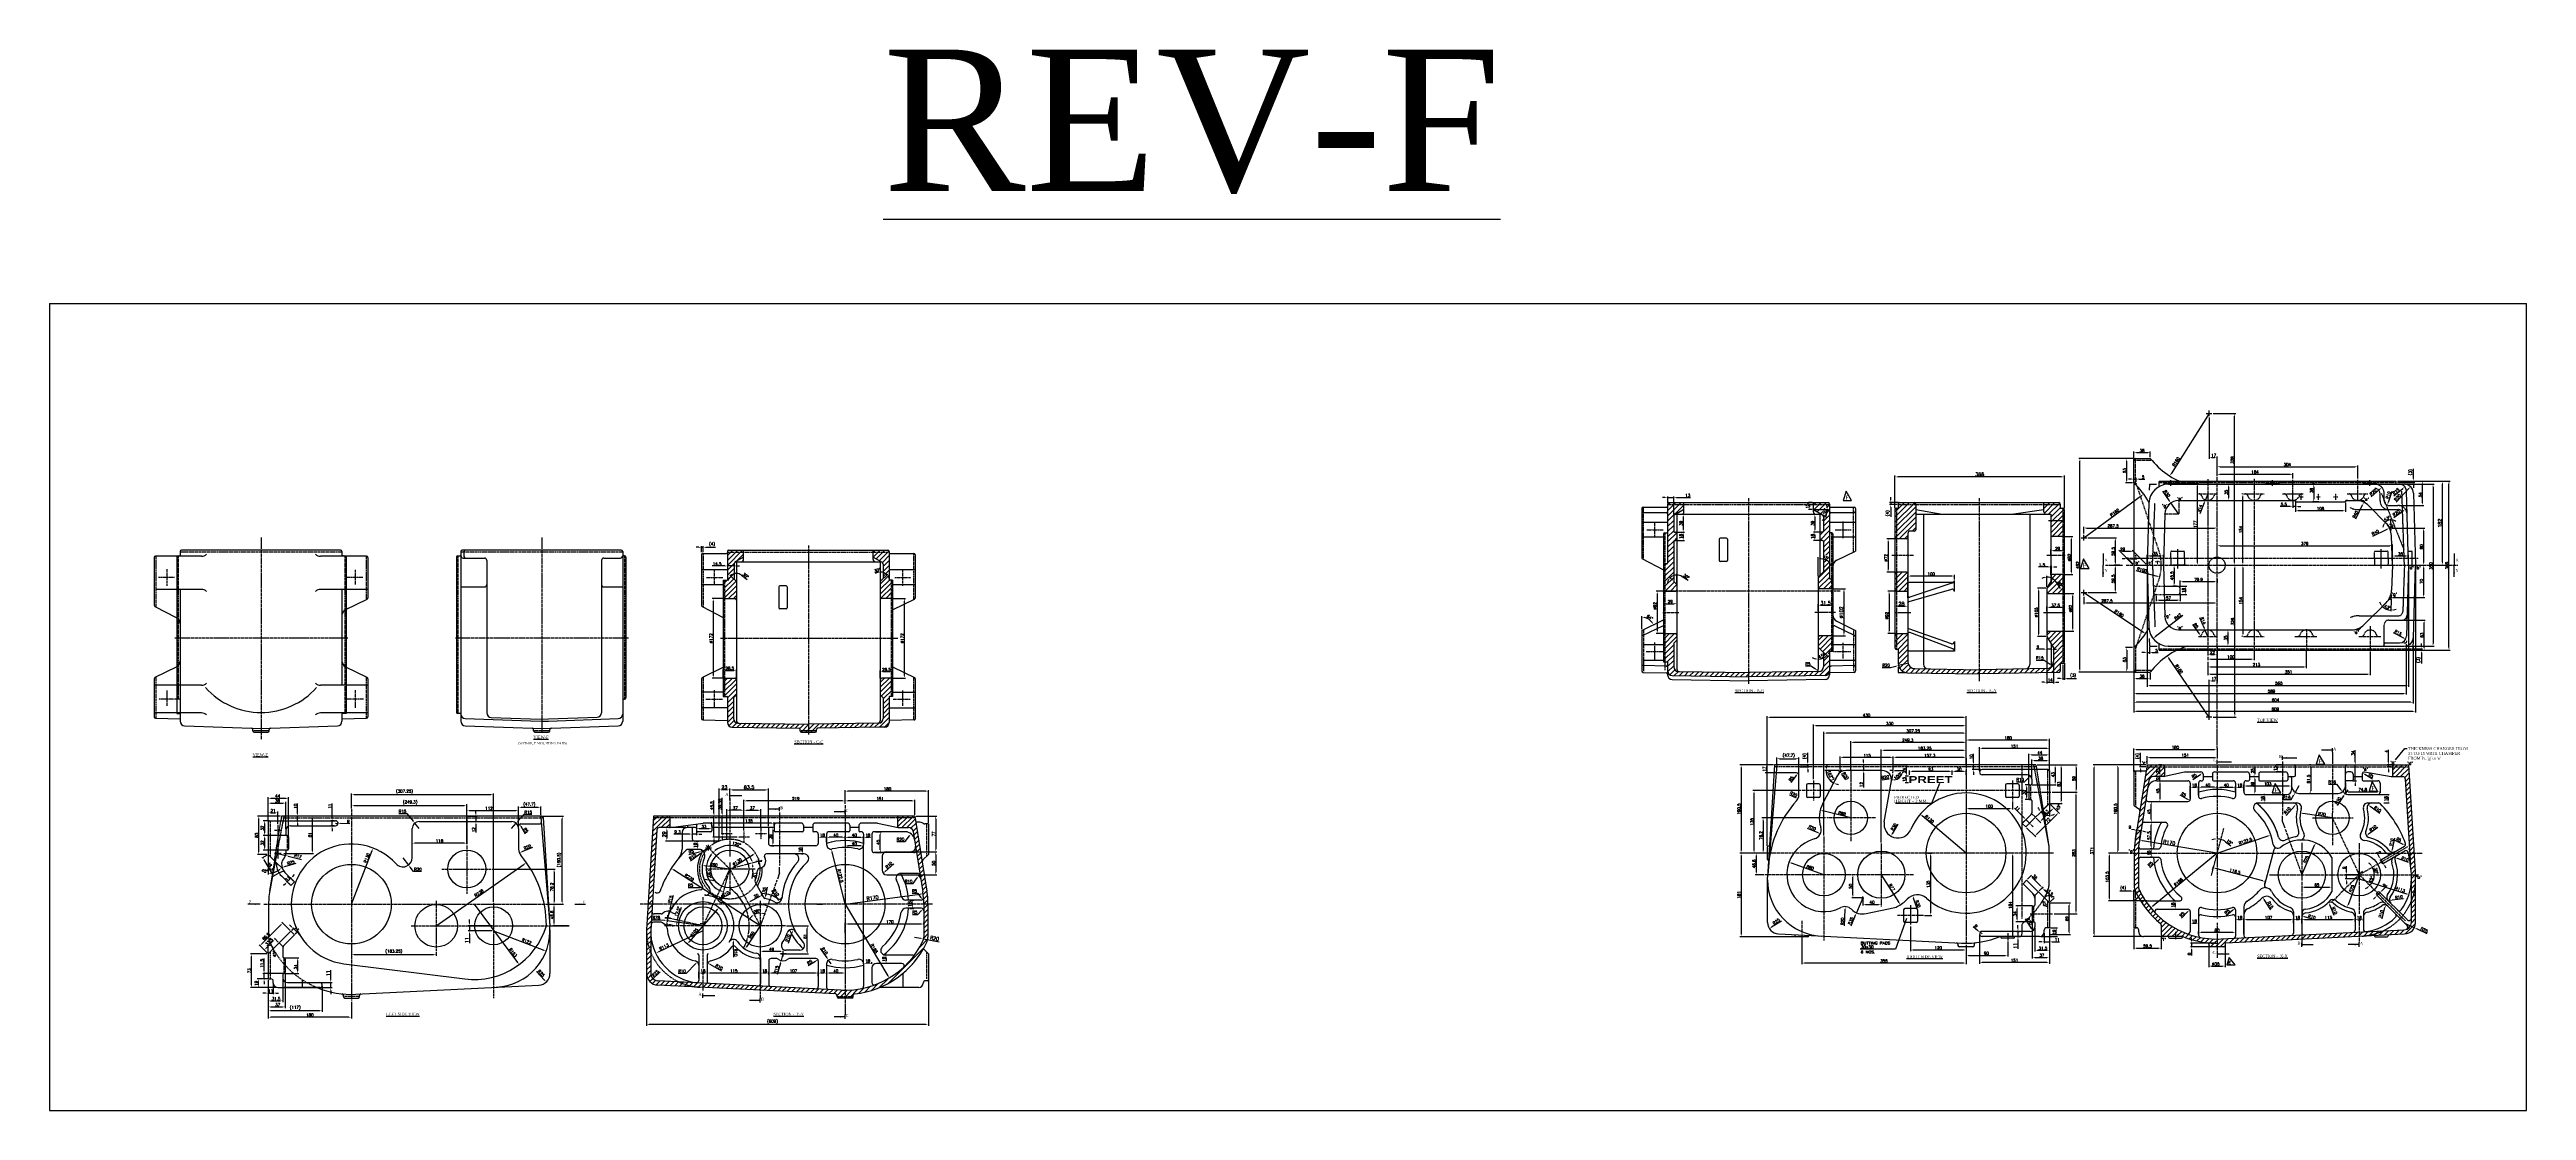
# Model space of a CAD drawing. Header units: millimetres. Extents: x -3508 to 12243, y -3609 to 4092.
# Drawn here: x 2624 to 7977, y -654 to 1641 of the extents above; entities that cross this region are included whole.
import ezdxf
from ezdxf.enums import TextEntityAlignment as Align

# ---------------------------------------------------------------- set-up
doc = ezdxf.new("R2010")
doc.units = ezdxf.units.MM
doc.header["$LTSCALE"] = 0.3
doc.header["$PDSIZE"] = -50
for name, pattern in [('CENTER2', [28.575, 19.05, -3.175, 3.175, -3.175]), ('HIDDEN', [9.525, 6.35, -3.175]), ('HIDDEN2', [4.7625, 3.175, -1.5875]), ('PHANTOM2', [31.75, 15.875, -3.175, 3.175, -3.175, 3.175, -3.175])]:
    doc.linetypes.add(name, pattern=pattern)
doc.layers.add('AM_5', color=3, linetype='Continuous', lineweight=25)
doc.layers.add('AM_8', color=1, linetype='Continuous', lineweight=25)
for name, color, linetype in [('center', 1, 'CENTER2'), ('CHAIN ...', 8, 'PHANTOM2'), ('h', 4, 'HIDDEN'), ('hidden', 4, 'HIDDEN2'), ('ht', 6, 'Continuous')]:
    doc.layers.add(name, color=color, linetype=linetype)
doc.styles.add('ARIAL-BLACK', font='')
doc.styles.add('ROMANTIC', font='romantic.ttf')
doc.styles.add('rs', font='romans.shx')
doc.styles.get("Standard").update_dxf_attribs({"font": 'romans.shx', "width": 1.2})
doc.styles.get('ARIAL-BLACK').set_extended_font_data('Arial Black')
doc.dimstyles.new('ISO-25', dxfattribs={"dimscale": 2.5, "dimtxt": 2.5, "dimasz": 2.5, "dimexe": 0.7, "dimexo": 0.625, "dimtad": 1, "dimdec": 3, "dimlfac": -1, "dimzin": 9, "dimdsep": 46, "dimtxsty": 'Standard', "dimcen": 2.5, "dimclrd": 1, "dimclre": 1, "dimclrt": 7, "dimazin": 0, "dimtfac": 0.65, "dimtdec": 3, "dimtmove": 0, "dimatfit": 3, "dimfxl": 0, "dimtolj": 1, "dimarcsym": 0})
doc.dimstyles.new('sarab', dxfattribs={"dimscale": 3, "dimtxt": 2.5, "dimasz": 2.3, "dimexe": 1, "dimexo": 1, "dimtad": 1, "dimdec": 3, "dimdsep": 46, "dimtxsty": 'rs', "dimcen": 0, "dimclrd": 1, "dimclre": 1, "dimclrt": 7, "dimadec": 3, "dimazin": 2, "dimtfac": 1, "dimtdec": 3, "dimtmove": 0, "dimatfit": 3, "dimfxl": 0, "dimarcsym": 0})
doc.dimstyles.new('sarab$0', dxfattribs={"dimscale": 3, "dimtxt": 2.5, "dimasz": 2.3, "dimexe": 1, "dimexo": 1, "dimtad": 1, "dimdec": 3, "dimdsep": 46, "dimtxsty": 'rs', "dimcen": 0, "dimclrd": 1, "dimclre": 1, "dimclrt": 7, "dimadec": 3, "dimazin": 2, "dimtfac": 1, "dimtdec": 3, "dimtmove": 0, "dimatfit": 3, "dimfxl": 0, "dimarcsym": 0})
doc.dimstyles.new('sarab$4', dxfattribs={"dimscale": 3, "dimtxt": 2.5, "dimasz": 2.3, "dimexe": 1, "dimexo": 1, "dimtad": 1, "dimdec": 3, "dimdsep": 46, "dimtxsty": 'rs', "dimcen": 0, "dimclrd": 1, "dimclre": 1, "dimclrt": 7, "dimadec": 3, "dimazin": 2, "dimtfac": 1, "dimtdec": 3, "dimtmove": 0, "dimatfit": 2, "dimfxl": 0, "dimarcsym": 0})
pattern_1 = [(45, (0, 0), (-5.303301, 5.303301), [])]

# ---------------------------------------------------------------- blocks, each defined once
blk = doc.blocks.new('*D1')
at = {"color": 1, "lineweight": -2, "transparency": 16777216}
for p, q in [((7128.6, -260.8), (7128.6, -305)), ((7134.4, -302.5), (7182.4, -302.5)), ((7188.1, -275.8), (7188.1, -305))]:
    blk.add_line(p, q, dxfattribs=at)
at = {"color": 1, "transparency": 16777216}
for points in [[(7134.4, -301.5), (7134.4, -303.4), (7128.6, -302.5)], [(7182.4, -301.5), (7182.4, -303.4), (7188.1, -302.5)]]:
    blk.add_solid(points, dxfattribs=at)
at = {"layer": 'Defpoints', "color": 0, "transparency": 16777216}
for p in [(7128.6, -258.3), (7188.1, -273.3), (7188.1, -302.5)]:
    blk.add_point(p, dxfattribs=at)
at = {"color": 7, "transparency": 16777216, "insert": (7158.4, -297.8), "char_height": 6.25, "attachment_point": 5, "style": 'rs'}
blk.add_mtext('59.5', dxfattribs=at)
blk = doc.blocks.new('*D2')
at = {"color": 1, "lineweight": -2, "transparency": 16777216}
for start, end in [(40.0793, 50.1586), (360, 30), (339.8414, 349.9207)]:
    blk.add_arc((7615.9, -143.6), 32.7, start, end, dxfattribs=at)
at = {"color": 1, "transparency": 16777216}
for points in [[(7641.7, -122), (7640.1, -123.1), (7644.2, -127.2)], [(7647.1, -149.2), (7649, -149.4), (7648.6, -143.6)]]:
    blk.add_solid(points, dxfattribs=at)
at = {"layer": 'Defpoints', "color": 0, "transparency": 16777216}
for p in [(7721, -82.9), (7422.1, -143.6), (7615.9, -143.6), (7646.6, -132.4), (7744, -143.6)]:
    blk.add_point(p, dxfattribs=at)
at = {"color": 7, "transparency": 16777216, "insert": (7652.3, -134.9), "char_height": 6.25, "attachment_point": 5, "rotation": 283.4033, "style": 'rs'}
blk.add_mtext('30°', dxfattribs=at)
blk = doc.blocks.new('*D3')
at = {"color": 1, "lineweight": -2, "transparency": 16777216}
blk.add_line((7651.1, -143.6), (7651.1, -143.6), dxfattribs=at)
for start, end in [(315, 0), (10.0676, 20.1352), (294.8648, 304.9324)]:
    blk.add_arc((7615.9, -143.6), 32.8, start, end, dxfattribs=at)
at = {"color": 1, "transparency": 16777216}
for points in [[(7649.1, -137.8), (7647.2, -137.9), (7648.6, -143.6)], [(7634, -169.7), (7635.2, -171.2), (7639, -166.7)]]:
    blk.add_solid(points, dxfattribs=at)
at = {"layer": 'Defpoints', "color": 0, "transparency": 16777216}
for p in [(7422.1, -143.6), (7615.9, -143.6), (7647.5, -152.1), (7648.6, -143.6), (7715.8, -243.6)]:
    blk.add_point(p, dxfattribs=at)
at = {"color": 7, "transparency": 16777216, "insert": (7641.8, -154.3), "char_height": 6.25, "attachment_point": 5, "rotation": 67.4946, "style": 'rs'}
blk.add_mtext('45°', dxfattribs=at)
blk = doc.blocks.new('*D4')
at = {"color": 1, "lineweight": -2, "transparency": 16777216}
for p, q in [((7650.5, -192.7), (7646.5, -196.8)), ((7653.3, -187.4), (7656.4, -190.4)), ((7654.6, -188.7), (7660.9, -182.3)), ((7659.7, -181.1), (7662.7, -184.1)), ((7665, -178.2), (7676.1, -167.1))]:
    blk.add_line(p, q, dxfattribs=at)
at = {"color": 1, "transparency": 16777216}
for points in [[(7649.8, -192), (7651.2, -193.4), (7654.6, -188.7)], [(7664.3, -177.6), (7665.7, -178.9), (7660.9, -182.3)]]:
    blk.add_solid(points, dxfattribs=at)
at = {"layer": 'Defpoints', "color": 0, "transparency": 16777216}
for p in [(7651.6, -185.6), (7654.6, -188.7), (7657.9, -179.3)]:
    blk.add_point(p, dxfattribs=at)
at = {"color": 7, "transparency": 16777216, "insert": (7670.4, -166.3), "char_height": 6.25, "attachment_point": 5, "rotation": 45, "style": 'rs'}
blk.add_mtext('9', dxfattribs=at)
blk = doc.blocks.new('*D5')
at = {"color": 1, "lineweight": -2, "transparency": 16777216}
for p, q in [((7613.4, -143.6), (7585.6, -143.6)), ((7610.9, -152.6), (7585.6, -152.6)), ((7588.1, -137.8), (7588.1, -125.1)), ((7588.1, -152.6), (7588.1, -143.6)), ((7588.1, -158.3), (7588.1, -164.1))]:
    blk.add_line(p, q, dxfattribs=at)
at = {"color": 1, "transparency": 16777216}
for points in [[(7587.1, -137.8), (7589, -137.8), (7588.1, -143.6)], [(7587.1, -158.3), (7589, -158.3), (7588.1, -152.6)]]:
    blk.add_solid(points, dxfattribs=at)
at = {"layer": 'Defpoints', "color": 0, "transparency": 16777216}
for p in [(7588.1, -143.6), (7613.4, -152.6), (7615.9, -143.6)]:
    blk.add_point(p, dxfattribs=at)
at = {"color": 7, "transparency": 16777216, "insert": (7583.4, -128.6), "char_height": 6.25, "attachment_point": 5, "rotation": 90, "style": 'rs'}
blk.add_mtext('9', dxfattribs=at)
blk = doc.blocks.new('*D6')
at = {"color": 1, "lineweight": -2, "transparency": 16777216}
for p, q in [((7606.9, -244.7), (7606.9, -238.4)), ((7612.6, -240.9), (7619.1, -240.9)), ((7624.9, -243.2), (7624.9, -238.4))]:
    blk.add_line(p, q, dxfattribs=at)
at = {"color": 1, "transparency": 16777216}
for points in [[(7612.6, -239.9), (7612.6, -241.8), (7606.9, -240.9)], [(7619.1, -239.9), (7619.1, -241.8), (7624.9, -240.9)]]:
    blk.add_solid(points, dxfattribs=at)
at = {"layer": 'Defpoints', "color": 0, "transparency": 16777216}
for p in [(7606.9, -247.2), (7624.9, -240.9), (7624.9, -245.7)]:
    blk.add_point(p, dxfattribs=at)
at = {"color": 7, "transparency": 16777216, "insert": (7615.9, -236.2), "char_height": 6.25, "attachment_point": 5, "style": 'rs'}
blk.add_mtext('18', dxfattribs=at)
blk = doc.blocks.new('*D7')
at = {"color": 1, "lineweight": -2, "transparency": 16777216}
for p, q in [((7491.6, -249.1), (7491.6, -238.4)), ((7601.1, -240.9), (7497.4, -240.9))]:
    blk.add_line(p, q, dxfattribs=at)
at = {"color": 1, "transparency": 16777216}
for points in [[(7497.4, -239.9), (7497.4, -241.8), (7491.6, -240.9)], [(7601.1, -239.9), (7601.1, -241.8), (7606.9, -240.9)]]:
    blk.add_solid(points, dxfattribs=at)
at = {"layer": 'Defpoints', "color": 0, "transparency": 16777216}
for p in [(7491.6, -240.9), (7491.6, -251.6), (7606.9, -240.9)]:
    blk.add_point(p, dxfattribs=at)
at = {"color": 7, "transparency": 16777216, "insert": (7549.2, -236.2), "char_height": 6.25, "attachment_point": 5, "style": 'rs'}
blk.add_mtext('115', dxfattribs=at)
blk = doc.blocks.new('*D8')
at = {"color": 1, "lineweight": -2, "transparency": 16777216}
blk.add_line((7485.9, -240.9), (7479.4, -240.9), dxfattribs=at)
at = {"color": 1, "transparency": 16777216}
for points in [[(7479.4, -239.9), (7479.4, -241.8), (7473.6, -240.9)], [(7485.9, -239.9), (7485.9, -241.8), (7491.6, -240.9)]]:
    blk.add_solid(points, dxfattribs=at)
at = {"layer": 'Defpoints', "color": 0, "transparency": 16777216}
for p in [(7473.6, -240.9), (7473.6, -240.9), (7491.6, -240.9)]:
    blk.add_point(p, dxfattribs=at)
at = {"color": 7, "transparency": 16777216, "insert": (7482.6, -236.2), "char_height": 6.25, "attachment_point": 5, "style": 'rs'}
blk.add_mtext('18', dxfattribs=at)
blk = doc.blocks.new('*D9')
at = {"color": 1, "lineweight": -2, "transparency": 16777216}
for p, q in [((7366.6, -272.4), (7366.6, -238.4)), ((7467.9, -240.9), (7372.4, -240.9)), ((7473.6, -248.7), (7473.6, -238.4))]:
    blk.add_line(p, q, dxfattribs=at)
at = {"color": 1, "transparency": 16777216}
for points in [[(7372.4, -239.9), (7372.4, -241.8), (7366.6, -240.9)], [(7467.9, -239.9), (7467.9, -241.8), (7473.6, -240.9)]]:
    blk.add_solid(points, dxfattribs=at)
at = {"layer": 'Defpoints', "color": 0, "transparency": 16777216}
for p in [(7366.6, -240.9), (7473.6, -251.2), (7366.6, -274.9)]:
    blk.add_point(p, dxfattribs=at)
at = {"color": 7, "transparency": 16777216, "insert": (7420.1, -236.2), "char_height": 6.25, "attachment_point": 5, "style": 'rs'}
blk.add_mtext('107', dxfattribs=at)
blk = doc.blocks.new('*D10')
at = {"color": 1, "lineweight": -2, "transparency": 16777216}
blk.add_line((7360.9, -240.9), (7354.4, -240.9), dxfattribs=at)
at = {"color": 1, "transparency": 16777216}
for points in [[(7354.4, -239.9), (7354.4, -241.8), (7348.6, -240.9)], [(7360.9, -239.9), (7360.9, -241.8), (7366.6, -240.9)]]:
    blk.add_solid(points, dxfattribs=at)
at = {"layer": 'Defpoints', "color": 0, "transparency": 16777216}
for p in [(7348.6, -240.9), (7348.6, -240.9), (7366.6, -240.9)]:
    blk.add_point(p, dxfattribs=at)
at = {"color": 7, "transparency": 16777216, "insert": (7357.6, -236.2), "char_height": 6.25, "attachment_point": 5, "style": 'rs'}
blk.add_mtext('18', dxfattribs=at)
blk = doc.blocks.new('*D11')
at = {"color": 1, "lineweight": -2, "transparency": 16777216}
for p, q in [((7268.6, -271.9), (7268.6, -266.2)), ((7342.9, -268.7), (7274.4, -268.7))]:
    blk.add_line(p, q, dxfattribs=at)
at = {"color": 1, "transparency": 16777216}
for points in [[(7274.4, -267.8), (7274.4, -269.7), (7268.6, -268.7)], [(7342.9, -267.8), (7342.9, -269.7), (7348.6, -268.7)]]:
    blk.add_solid(points, dxfattribs=at)
at = {"layer": 'Defpoints', "color": 0, "transparency": 16777216}
for p in [(7268.6, -268.7), (7268.6, -274.4), (7348.6, -268.7)]:
    blk.add_point(p, dxfattribs=at)
at = {"color": 7, "transparency": 16777216, "insert": (7308.6, -264), "char_height": 6.25, "attachment_point": 5, "style": 'rs'}
blk.add_mtext('80', dxfattribs=at)
blk = doc.blocks.new('*D12')
at = {"color": 1, "lineweight": -2, "transparency": 16777216}
for p, q in [((7250.6, -246.4), (7250.6, -251.6)), ((7262.9, -249.1), (7256.4, -249.1))]:
    blk.add_line(p, q, dxfattribs=at)
at = {"color": 1, "transparency": 16777216}
for points in [[(7256.4, -248.2), (7256.4, -250.1), (7250.6, -249.1)], [(7262.9, -248.2), (7262.9, -250.1), (7268.6, -249.1)]]:
    blk.add_solid(points, dxfattribs=at)
at = {"layer": 'Defpoints', "color": 0, "transparency": 16777216}
for p in [(7250.6, -243.9), (7250.6, -249.1), (7268.6, -249.1)]:
    blk.add_point(p, dxfattribs=at)
at = {"color": 7, "transparency": 16777216, "insert": (7259.6, -244.4), "char_height": 6.25, "attachment_point": 5, "style": 'rs'}
blk.add_mtext('18', dxfattribs=at)
blk = doc.blocks.new('*D13')
at = {"color": 1, "lineweight": -2, "transparency": 16777216}
blk.add_line((7218.1, -206.1), (7218.1, -212.6), dxfattribs=at)
at = {"color": 1, "transparency": 16777216}
for points in [[(7217.1, -206.1), (7219.1, -206.1), (7218.1, -200.3)], [(7217.1, -212.6), (7219.1, -212.6), (7218.1, -218.3)]]:
    blk.add_solid(points, dxfattribs=at)
at = {"layer": 'Defpoints', "color": 0, "transparency": 16777216}
for p in [(7218.1, -200.3), (7218.1, -218.3), (7218.1, -218.3)]:
    blk.add_point(p, dxfattribs=at)
at = {"color": 7, "transparency": 16777216, "insert": (7213.4, -209.3), "char_height": 6.25, "attachment_point": 5, "rotation": 90, "style": 'rs'}
blk.add_mtext('18', dxfattribs=at)
blk = doc.blocks.new('*D14')
at = {"color": 1, "lineweight": -2, "transparency": 16777216}
for p, q in [((7091.4, -96.8), (7073.7, -96.8)), ((7076.2, -194.6), (7076.2, -102.6)), ((7156.7, -200.3), (7073.7, -200.3))]:
    blk.add_line(p, q, dxfattribs=at)
at = {"color": 1, "transparency": 16777216}
for points in [[(7075.2, -102.6), (7077.1, -102.6), (7076.2, -96.8)], [(7075.2, -194.6), (7077.1, -194.6), (7076.2, -200.3)]]:
    blk.add_solid(points, dxfattribs=at)
at = {"layer": 'Defpoints', "color": 0, "transparency": 16777216}
for p in [(7076.2, -96.8), (7093.9, -96.8), (7159.2, -200.3)]:
    blk.add_point(p, dxfattribs=at)
at = {"color": 7, "transparency": 16777216, "insert": (7071.5, -148.6), "char_height": 6.25, "attachment_point": 5, "rotation": 90, "style": 'rs'}
blk.add_mtext('103.5', dxfattribs=at)
blk = doc.blocks.new('*D15')
at = {"color": 1, "lineweight": -2, "transparency": 16777216}
for p, q in [((7168.9, -87.8), (7164, -87.8)), ((7168.9, -105.8), (7164, -105.8)), ((7166.5, -100.1), (7166.5, -93.6))]:
    blk.add_line(p, q, dxfattribs=at)
at = {"color": 1, "transparency": 16777216}
for points in [[(7165.6, -93.6), (7167.5, -93.6), (7166.5, -87.8)], [(7165.6, -100.1), (7167.5, -100.1), (7166.5, -105.8)]]:
    blk.add_solid(points, dxfattribs=at)
at = {"layer": 'Defpoints', "color": 0, "transparency": 16777216}
for p in [(7166.5, -87.8), (7171.4, -87.8), (7171.4, -105.8)]:
    blk.add_point(p, dxfattribs=at)
at = {"color": 7, "transparency": 16777216, "insert": (7161.8, -96.8), "char_height": 6.25, "attachment_point": 5, "rotation": 90, "style": 'rs'}
blk.add_mtext('18', dxfattribs=at)
blk = doc.blocks.new('*D16')
at = {"color": 1, "lineweight": -2, "transparency": 16777216}
blk.add_line((7166.5, -82.1), (7166.5, -36.1), dxfattribs=at)
at = {"color": 1, "transparency": 16777216}
for points in [[(7165.6, -36.1), (7167.5, -36.1), (7166.5, -30.3)], [(7165.6, -82.1), (7167.5, -82.1), (7166.5, -87.8)]]:
    blk.add_solid(points, dxfattribs=at)
at = {"layer": 'Defpoints', "color": 0, "transparency": 16777216}
for p in [(7166.5, -30.3), (7166.5, -30.3), (7166.5, -87.8)]:
    blk.add_point(p, dxfattribs=at)
at = {"color": 7, "transparency": 16777216, "insert": (7161.8, -59.1), "char_height": 6.25, "attachment_point": 5, "rotation": 90, "style": 'rs'}
blk.add_mtext('57.5', dxfattribs=at)
blk = doc.blocks.new('*D17')
at = {"color": 1, "lineweight": -2, "transparency": 16777216}
blk.add_line((7166.5, -24.6), (7166.5, 8.9), dxfattribs=at)
at = {"color": 1, "transparency": 16777216}
for points in [[(7165.6, 8.9), (7167.5, 8.9), (7166.5, 14.7)], [(7165.6, -24.6), (7167.5, -24.6), (7166.5, -30.3)]]:
    blk.add_solid(points, dxfattribs=at)
at = {"layer": 'Defpoints', "color": 0, "transparency": 16777216}
for p in [(7166.5, 14.7), (7166.5, 14.7), (7166.5, -30.3)]:
    blk.add_point(p, dxfattribs=at)
at = {"color": 7, "transparency": 16777216, "insert": (7161.8, -7.8), "char_height": 6.25, "attachment_point": 5, "rotation": 90, "style": 'rs'}
blk.add_mtext('45', dxfattribs=at)
blk = doc.blocks.new('*D18')
at = {"color": 1, "lineweight": -2, "transparency": 16777216}
for p, q in [((7182.8, 59.7), (7187.7, 59.7)), ((7185.2, 53.9), (7185.2, 20.4))]:
    blk.add_line(p, q, dxfattribs=at)
at = {"color": 1, "transparency": 16777216}
for points in [[(7184.3, 53.9), (7186.2, 53.9), (7185.2, 59.7)], [(7184.3, 20.4), (7186.2, 20.4), (7185.2, 14.7)]]:
    blk.add_solid(points, dxfattribs=at)
at = {"layer": 'Defpoints', "color": 0, "transparency": 16777216}
for p in [(7180.3, 59.7), (7185.2, 14.7), (7185.2, 14.7)]:
    blk.add_point(p, dxfattribs=at)
at = {"color": 7, "transparency": 16777216, "insert": (7180.6, 37.2), "char_height": 6.25, "attachment_point": 5, "rotation": 90, "style": 'rs'}
blk.add_mtext('45', dxfattribs=at)
blk = doc.blocks.new('*D19')
at = {"color": 1, "lineweight": -2, "transparency": 16777216}
for p, q in [((7189.6, 68.7), (7182.7, 68.7)), ((7185.2, 74.4), (7185.2, 80.2)), ((7185.2, 59.7), (7185.2, 68.7)), ((7185.2, 53.9), (7185.2, 48.2))]:
    blk.add_line(p, q, dxfattribs=at)
at = {"color": 1, "transparency": 16777216}
for points in [[(7184.3, 74.4), (7186.2, 74.4), (7185.2, 68.7)], [(7184.3, 53.9), (7186.2, 53.9), (7185.2, 59.7)]]:
    blk.add_solid(points, dxfattribs=at)
at = {"layer": 'Defpoints', "color": 0, "transparency": 16777216}
for p in [(7185.2, 68.7), (7185.2, 59.7), (7192.1, 68.7)]:
    blk.add_point(p, dxfattribs=at)
at = {"color": 7, "transparency": 16777216, "insert": (7180.6, 64.2), "char_height": 6.25, "attachment_point": 5, "rotation": 90, "style": 'rs'}
blk.add_mtext('9', dxfattribs=at)
blk = doc.blocks.new('*D20')
at = {"color": 1, "lineweight": -2, "transparency": 16777216}
for p, q in [((7189.6, 93.7), (7182.7, 93.7)), ((7188.1, 68.7), (7182.7, 68.7)), ((7185.2, 74.4), (7185.2, 87.9))]:
    blk.add_line(p, q, dxfattribs=at)
at = {"color": 1, "transparency": 16777216}
for points in [[(7184.3, 87.9), (7186.2, 87.9), (7185.2, 93.7)], [(7184.3, 74.4), (7186.2, 74.4), (7185.2, 68.7)]]:
    blk.add_solid(points, dxfattribs=at)
at = {"layer": 'Defpoints', "color": 0, "transparency": 16777216}
for p in [(7185.2, 93.7), (7190.6, 68.7), (7192.1, 93.7)]:
    blk.add_point(p, dxfattribs=at)
at = {"color": 7, "transparency": 16777216, "insert": (7180.6, 81.2), "char_height": 6.25, "attachment_point": 5, "rotation": 90, "style": 'rs'}
blk.add_mtext('25', dxfattribs=at)
blk = doc.blocks.new('*D21')
at = {"color": 1, "lineweight": -2, "transparency": 16777216}
for p, q in [((7143.5, 99.4), (7143.5, 120.2)), ((7155.1, 93.7), (7141, 93.7)), ((7154.6, 89.7), (7141, 89.7)), ((7143.5, 89.7), (7143.5, 93.7)), ((7143.5, 83.9), (7143.5, 78.2))]:
    blk.add_line(p, q, dxfattribs=at)
at = {"color": 1, "transparency": 16777216}
for points in [[(7142.5, 99.4), (7144.4, 99.4), (7143.5, 93.7)], [(7142.5, 83.9), (7144.4, 83.9), (7143.5, 89.7)]]:
    blk.add_solid(points, dxfattribs=at)
at = {"layer": 'Defpoints', "color": 0, "transparency": 16777216}
for p in [(7143.5, 89.7), (7157.1, 89.7), (7157.6, 93.7)]:
    blk.add_point(p, dxfattribs=at)
at = {"color": 7, "transparency": 16777216, "insert": (7137.1, 112.7), "char_height": 6.25, "attachment_point": 5, "rotation": 90, "style": 'rs'}
blk.add_mtext('(4)', dxfattribs=at)
blk = doc.blocks.new('*D22')
at = {"color": 1, "lineweight": -2, "transparency": 16777216}
for p, q in [((7250.6, 22.2), (7250.6, 47.9)), ((7256.4, 45.4), (7262.9, 45.4)), ((7268.6, 28.3), (7268.6, 47.9))]:
    blk.add_line(p, q, dxfattribs=at)
at = {"color": 1, "transparency": 16777216}
for points in [[(7256.4, 46.4), (7256.4, 44.5), (7250.6, 45.4)], [(7262.9, 46.4), (7262.9, 44.5), (7268.6, 45.4)]]:
    blk.add_solid(points, dxfattribs=at)
at = {"layer": 'Defpoints', "color": 0, "transparency": 16777216}
for p in [(7250.6, 19.7), (7268.6, 45.4), (7268.6, 25.8)]:
    blk.add_point(p, dxfattribs=at)
at = {"color": 7, "transparency": 16777216, "insert": (7259.6, 50.1), "char_height": 6.25, "attachment_point": 5, "style": 'rs'}
blk.add_mtext('18', dxfattribs=at)
blk = doc.blocks.new('*D23')
at = {"color": 1, "lineweight": -2, "transparency": 16777216}
for p, q in [((7348.6, 38.8), (7348.6, 47.9)), ((7354.4, 45.4), (7360.9, 45.4)), ((7366.6, 37.2), (7366.6, 47.9))]:
    blk.add_line(p, q, dxfattribs=at)
at = {"color": 1, "transparency": 16777216}
for points in [[(7354.4, 46.4), (7354.4, 44.5), (7348.6, 45.4)], [(7360.9, 46.4), (7360.9, 44.5), (7366.6, 45.4)]]:
    blk.add_solid(points, dxfattribs=at)
at = {"layer": 'Defpoints', "color": 0, "transparency": 16777216}
for p in [(7348.6, 36.3), (7366.6, 45.4), (7366.6, 34.7)]:
    blk.add_point(p, dxfattribs=at)
at = {"color": 7, "transparency": 16777216, "insert": (7357.6, 50.1), "char_height": 6.25, "attachment_point": 5, "style": 'rs'}
blk.add_mtext('18', dxfattribs=at)
blk = doc.blocks.new('*D24')
at = {"color": 1, "lineweight": -2, "transparency": 16777216}
for p, q in [((7268.6, 37.2), (7268.6, 47.9)), ((7302.9, 45.4), (7274.4, 45.4)), ((7308.6, 43.2), (7308.6, 47.9))]:
    blk.add_line(p, q, dxfattribs=at)
at = {"color": 1, "transparency": 16777216}
for points in [[(7274.4, 46.4), (7274.4, 44.5), (7268.6, 45.4)], [(7302.9, 46.4), (7302.9, 44.5), (7308.6, 45.4)]]:
    blk.add_solid(points, dxfattribs=at)
at = {"layer": 'Defpoints', "color": 0, "transparency": 16777216}
for p in [(7268.6, 45.4), (7268.6, 34.7), (7308.6, 40.7)]:
    blk.add_point(p, dxfattribs=at)
at = {"color": 7, "transparency": 16777216, "insert": (7288.6, 50.1), "char_height": 6.25, "attachment_point": 5, "style": 'rs'}
blk.add_mtext('40', dxfattribs=at)
blk = doc.blocks.new('*D25')
at = {"color": 1, "lineweight": -2, "transparency": 16777216}
for p, q in [((7308.6, 43.2), (7308.6, 47.9)), ((7314.4, 45.4), (7342.9, 45.4)), ((7348.6, 37.2), (7348.6, 47.9))]:
    blk.add_line(p, q, dxfattribs=at)
at = {"color": 1, "transparency": 16777216}
for points in [[(7314.4, 46.4), (7314.4, 44.5), (7308.6, 45.4)], [(7342.9, 46.4), (7342.9, 44.5), (7348.6, 45.4)]]:
    blk.add_solid(points, dxfattribs=at)
at = {"layer": 'Defpoints', "color": 0, "transparency": 16777216}
for p in [(7308.6, 40.7), (7348.6, 45.4), (7348.6, 34.7)]:
    blk.add_point(p, dxfattribs=at)
at = {"color": 7, "transparency": 16777216, "insert": (7328.6, 50.1), "char_height": 6.25, "attachment_point": 5, "style": 'rs'}
blk.add_mtext('40', dxfattribs=at)
blk = doc.blocks.new('*D26')
at = {"color": 1, "lineweight": -2, "transparency": 16777216}
for p, q in [((7366.6, 47.9), (7366.6, 50.7)), ((7372.4, 48.2), (7463.9, 48.2))]:
    blk.add_line(p, q, dxfattribs=at)
at = {"color": 1, "transparency": 16777216}
for points in [[(7372.4, 49.1), (7372.4, 47.2), (7366.6, 48.2)], [(7463.9, 49.1), (7463.9, 47.2), (7469.6, 48.2)]]:
    blk.add_solid(points, dxfattribs=at)
at = {"layer": 'Defpoints', "color": 0, "transparency": 16777216}
for p in [(7366.6, 45.4), (7469.6, 48.2), (7469.6, 48.2)]:
    blk.add_point(p, dxfattribs=at)
at = {"color": 7, "transparency": 16777216, "insert": (7418.1, 52.9), "char_height": 6.25, "attachment_point": 5, "style": 'rs'}
blk.add_mtext('103', dxfattribs=at)
blk = doc.blocks.new('*D27')
at = {"color": 1, "lineweight": -2, "transparency": 16777216}
for p, q in [((7381.1, 68.7), (7392.9, 68.7)), ((7390.4, 87.9), (7390.4, 74.4))]:
    blk.add_line(p, q, dxfattribs=at)
at = {"color": 1, "transparency": 16777216}
for points in [[(7389.4, 87.9), (7391.3, 87.9), (7390.4, 93.7)], [(7389.4, 74.4), (7391.3, 74.4), (7390.4, 68.7)]]:
    blk.add_solid(points, dxfattribs=at)
at = {"layer": 'Defpoints', "color": 0, "transparency": 16777216}
for p in [(7378.6, 68.7), (7390.4, 93.7), (7390.4, 68.7)]:
    blk.add_point(p, dxfattribs=at)
at = {"color": 7, "transparency": 16777216, "insert": (7385.7, 81.2), "char_height": 6.25, "attachment_point": 5, "rotation": 90, "style": 'rs'}
blk.add_mtext('25', dxfattribs=at)
blk = doc.blocks.new('*D28')
at = {"color": 1, "lineweight": -2, "transparency": 16777216}
for p, q in [((7399.7, 11.7), (7414.4, 11.7)), ((7411.1, 29.7), (7409.4, 29.7)), ((7411.9, 17.4), (7411.9, 23.9))]:
    blk.add_line(p, q, dxfattribs=at)
at = {"color": 1, "transparency": 16777216}
for points in [[(7410.9, 23.9), (7412.9, 23.9), (7411.9, 29.7)], [(7410.9, 17.4), (7412.9, 17.4), (7411.9, 11.7)]]:
    blk.add_solid(points, dxfattribs=at)
at = {"layer": 'Defpoints', "color": 0, "transparency": 16777216}
for p in [(7397.2, 11.7), (7411.9, 29.7), (7413.6, 29.7)]:
    blk.add_point(p, dxfattribs=at)
at = {"color": 7, "transparency": 16777216, "insert": (7407.2, 20.7), "char_height": 6.25, "attachment_point": 5, "rotation": 90, "style": 'rs'}
blk.add_mtext('18', dxfattribs=at)
blk = doc.blocks.new('*D29')
at = {"color": 1, "lineweight": -2, "transparency": 16777216}
for p, q in [((7607.4, 99.4), (7607.4, 126)), ((7603.1, 59.7), (7609.9, 59.7)), ((7607.4, 59.7), (7607.4, 93.7)), ((7607.4, 53.9), (7607.4, 48.2))]:
    blk.add_line(p, q, dxfattribs=at)
at = {"color": 1, "transparency": 16777216}
for points in [[(7606.4, 99.4), (7608.4, 99.4), (7607.4, 93.7)], [(7606.4, 53.9), (7608.4, 53.9), (7607.4, 59.7)]]:
    blk.add_solid(points, dxfattribs=at)
at = {"layer": 'Defpoints', "color": 0, "transparency": 16777216}
for p in [(7600.6, 59.7), (7607.4, 93.7), (7607.4, 93.7)]:
    blk.add_point(p, dxfattribs=at)
at = {"color": 7, "transparency": 16777216, "insert": (7602.7, 119.2), "char_height": 6.25, "attachment_point": 5, "rotation": 90, "style": 'rs'}
blk.add_mtext('34', dxfattribs=at)
blk = doc.blocks.new('*D30')
at = {"color": 1, "lineweight": -2, "transparency": 16777216}
for p, q in [((7511.4, 93.7), (7508.5, 93.7)), ((7511, 87.9), (7511, 37.9)), ((7510.4, 32.2), (7508.5, 32.2))]:
    blk.add_line(p, q, dxfattribs=at)
at = {"color": 1, "transparency": 16777216}
for points in [[(7510, 87.9), (7512, 87.9), (7511, 93.7)], [(7510, 37.9), (7512, 37.9), (7511, 32.2)]]:
    blk.add_solid(points, dxfattribs=at)
at = {"layer": 'Defpoints', "color": 0, "transparency": 16777216}
for p in [(7513.9, 93.7), (7511, 32.2), (7512.9, 32.2)]:
    blk.add_point(p, dxfattribs=at)
at = {"color": 7, "transparency": 16777216, "insert": (7506.3, 63.2), "char_height": 6.25, "attachment_point": 5, "rotation": 90, "style": 'rs'}
blk.add_mtext('61.5', dxfattribs=at)
blk = doc.blocks.new('*D31')
at = {"color": 1, "lineweight": -2, "transparency": 16777216}
for p, q in [((7678.9, 99.4), (7678.9, 126.7)), ((7688.1, 93.7), (7676.4, 93.7)), ((7685.1, 89.7), (7676.4, 89.7)), ((7678.9, 89.7), (7678.9, 93.7)), ((7678.9, 83.9), (7678.9, 78.2))]:
    blk.add_line(p, q, dxfattribs=at)
at = {"color": 1, "transparency": 16777216}
for points in [[(7677.9, 99.4), (7679.9, 99.4), (7678.9, 93.7)], [(7677.9, 83.9), (7679.9, 83.9), (7678.9, 89.7)]]:
    blk.add_solid(points, dxfattribs=at)
at = {"layer": 'Defpoints', "color": 0, "transparency": 16777216}
for p in [(7678.9, 93.7), (7687.6, 89.7), (7690.6, 93.7)]:
    blk.add_point(p, dxfattribs=at)
at = {"color": 7, "transparency": 16777216, "insert": (7674.2, 122.9), "char_height": 6.25, "attachment_point": 5, "rotation": 90, "style": 'rs'}
blk.add_mtext('4', dxfattribs=at)
blk = doc.blocks.new('*D32')
at = {"color": 1, "lineweight": -2, "transparency": 16777216}
for p, q in [((7157.6, 96.2), (7157.6, 112.6)), ((7163.4, 110.1), (7302.9, 110.1)), ((7308.6, 125.1), (7308.6, 107.6))]:
    blk.add_line(p, q, dxfattribs=at)
at = {"color": 1, "transparency": 16777216}
for points in [[(7163.4, 111.1), (7163.4, 109.2), (7157.6, 110.1)], [(7302.9, 111.1), (7302.9, 109.2), (7308.6, 110.1)]]:
    blk.add_solid(points, dxfattribs=at)
at = {"layer": 'Defpoints', "color": 0, "transparency": 16777216}
for p in [(7308.6, 127.6), (7308.6, 110.1), (7157.6, 93.7)]:
    blk.add_point(p, dxfattribs=at)
at = {"color": 7, "transparency": 16777216, "insert": (7239.7, 114.8), "char_height": 6.25, "attachment_point": 5, "style": 'rs'}
blk.add_mtext('151', dxfattribs=at)
blk = doc.blocks.new('*D33')
at = {"color": 1, "lineweight": -2, "transparency": 16777216}
for p, q in [((7128.6, 79.2), (7128.6, 129.5)), ((7134.4, 127), (7302.9, 127)), ((7308.6, 125.1), (7308.6, 124.5))]:
    blk.add_line(p, q, dxfattribs=at)
at = {"color": 1, "transparency": 16777216}
for points in [[(7134.4, 128), (7134.4, 126.1), (7128.6, 127)], [(7302.9, 128), (7302.9, 126.1), (7308.6, 127)]]:
    blk.add_solid(points, dxfattribs=at)
at = {"layer": 'Defpoints', "color": 0, "transparency": 16777216}
for p in [(7308.6, 127.6), (7308.6, 127), (7128.6, 76.7)]:
    blk.add_point(p, dxfattribs=at)
at = {"color": 7, "transparency": 16777216, "insert": (7218.6, 131.7), "char_height": 6.25, "attachment_point": 5, "style": 'rs'}
blk.add_mtext('180', dxfattribs=at)
blk = doc.blocks.new('*D34')
at = {"color": 1, "lineweight": -2, "transparency": 16777216}
for p, q in [((7586.1, 55.2), (7586.1, 33.2)), ((7591.9, 35.7), (7655.2, 35.7)), ((7660.9, 52.2), (7660.9, 33.2))]:
    blk.add_line(p, q, dxfattribs=at)
at = {"color": 1, "transparency": 16777216}
for points in [[(7591.9, 36.7), (7591.9, 34.8), (7586.1, 35.7)], [(7655.2, 36.7), (7655.2, 34.8), (7660.9, 35.7)]]:
    blk.add_solid(points, dxfattribs=at)
at = {"layer": 'Defpoints', "color": 0, "transparency": 16777216}
for p in [(7586.1, 57.7), (7660.9, 54.7), (7660.9, 35.7)]:
    blk.add_point(p, dxfattribs=at)
at = {"color": 7, "transparency": 16777216, "insert": (7623.5, 40.4), "char_height": 6.25, "attachment_point": 5, "style": 'rs'}
blk.add_mtext('74.8', dxfattribs=at)
blk = doc.blocks.new('*D35')
at = {"color": 1, "lineweight": -2, "transparency": 16777216}
blk.add_line((7557.9, -20.8), (7494.4, -11.1), dxfattribs=at)
at = {"color": 1, "transparency": 16777216}
blk.add_solid([(7494.5, -10.2), (7494.3, -12.1), (7488.7, -10.3)], dxfattribs=at)
at = {"layer": 'Defpoints', "color": 0, "transparency": 16777216}
for p in [(7488.7, -10.3), (7557.9, -20.8)]:
    blk.add_point(p, dxfattribs=at)
at = {"color": 7, "transparency": 16777216, "insert": (7535.5, -12.7), "char_height": 6.25, "attachment_point": 5, "rotation": 351.3175, "style": 'rs'}
blk.add_mtext('R70', dxfattribs=at)
blk = doc.blocks.new('*D36')
at = {"color": 1, "lineweight": -2, "transparency": 16777216}
blk.add_line((7615.9, -143.6), (7591.8, -208.5), dxfattribs=at)
at = {"color": 1, "transparency": 16777216}
blk.add_solid([(7590.9, -208.2), (7592.7, -208.8), (7589.8, -213.9)], dxfattribs=at)
at = {"layer": 'Defpoints', "color": 0, "transparency": 16777216}
for p in [(7615.9, -143.6), (7589.8, -213.9)]:
    blk.add_point(p, dxfattribs=at)
at = {"color": 7, "transparency": 16777216, "insert": (7599.7, -173.7), "char_height": 6.25, "attachment_point": 5, "rotation": 69.671, "style": 'rs'}
blk.add_mtext('R75', dxfattribs=at)
blk = doc.blocks.new('*D37')
at = {"color": 1, "lineweight": -2, "transparency": 16777216}
for p, q in [((7299, -132.9), (7300.8, -126.1)), ((7407.3, -157.2), (7305.7, -130)), ((7411.6, -163.1), (7413.5, -156.3))]:
    blk.add_line(p, q, dxfattribs=at)
at = {"color": 1, "transparency": 16777216}
for points in [[(7305.9, -129), (7305.4, -130.9), (7300.1, -128.5)], [(7407.5, -156.3), (7407, -158.1), (7412.8, -158.7)]]:
    blk.add_solid(points, dxfattribs=at)
at = {"layer": 'Defpoints', "color": 0, "transparency": 16777216}
for p in [(7298.3, -135.3), (7300.1, -128.5), (7411, -165.5)]:
    blk.add_point(p, dxfattribs=at)
at = {"color": 7, "transparency": 16777216, "insert": (7347.5, -136.3), "char_height": 6.25, "attachment_point": 5, "rotation": 345, "style": 'rs'}
blk.add_mtext('116.5', dxfattribs=at)
blk = doc.blocks.new('*D38')
at = {"color": 1, "lineweight": -2, "transparency": 16777216}
blk.add_line((7326.9, -72.3), (7338.7, -81.1), dxfattribs=at)
for start, end in [(100.7822, 111.5644), (75, 90), (53.3387, 75), (53.4356, 64.2178)]:
    blk.add_arc((7308.6, -96.8), 30.6, start, end, dxfattribs=at)
at = {"color": 1, "transparency": 16777216}
for points in [[(7302.8, -65.8), (7303, -67.7), (7308.6, -66.2)], [(7321.6, -70.2), (7322.3, -68.4), (7316.5, -67.3)]]:
    blk.add_solid(points, dxfattribs=at)
at = {"layer": 'Defpoints', "color": 0, "transparency": 16777216}
for p in [(7308.6, 113.7), (7322.9, -43.4), (7308.6, -66.3), (7311.3, -66.3), (7295.7, -145.2)]:
    blk.add_point(p, dxfattribs=at)
at = {"color": 7, "transparency": 16777216, "insert": (7335.6, -72.9), "char_height": 6.25, "attachment_point": 5, "rotation": 323.3387, "style": 'rs'}
blk.add_mtext('15°', dxfattribs=at)
blk = doc.blocks.new('*D39')
at = {"color": 1, "lineweight": -2, "transparency": 16777216}
blk.add_line((7308.6, -96.8), (7419.3, -59.6), dxfattribs=at)
at = {"color": 1, "transparency": 16777216}
blk.add_solid([(7419, -58.7), (7419.6, -60.5), (7424.7, -57.7)], dxfattribs=at)
at = {"layer": 'Defpoints', "color": 0, "transparency": 16777216}
for p in [(7308.6, -96.8), (7424.7, -57.7)]:
    blk.add_point(p, dxfattribs=at)
at = {"color": 7, "transparency": 16777216, "insert": (7369.9, -71.2), "char_height": 6.25, "attachment_point": 5, "rotation": 18.6092, "style": 'rs'}
blk.add_mtext('R122.5', dxfattribs=at)
blk = doc.blocks.new('*D40')
at = {"color": 1, "lineweight": -2, "transparency": 16777216}
blk.add_line((7491.9, -143.6), (7519.5, -80.1), dxfattribs=at)
at = {"color": 1, "transparency": 16777216}
blk.add_solid([(7518.6, -79.7), (7520.4, -80.5), (7521.8, -74.8)], dxfattribs=at)
at = {"layer": 'Defpoints', "color": 0, "transparency": 16777216}
for p in [(7521.8, -74.8), (7491.9, -143.6)]:
    blk.add_point(p, dxfattribs=at)
at = {"color": 7, "transparency": 16777216, "insert": (7501, -110.8), "char_height": 6.25, "attachment_point": 5, "rotation": 66.4799, "style": 'rs'}
blk.add_mtext('R75', dxfattribs=at)
blk = doc.blocks.new('*D41')
at = {"color": 1, "lineweight": -2, "transparency": 16777216}
for p, q in [((7556.9, -146.1), (7556.9, -173.1)), ((7497.6, -170.6), (7551.1, -170.6))]:
    blk.add_line(p, q, dxfattribs=at)
at = {"color": 1, "transparency": 16777216}
for points in [[(7497.6, -169.6), (7497.6, -171.6), (7491.9, -170.6)], [(7551.1, -169.6), (7551.1, -171.6), (7556.9, -170.6)]]:
    blk.add_solid(points, dxfattribs=at)
at = {"layer": 'Defpoints', "color": 0, "transparency": 16777216}
for p in [(7556.9, -143.6), (7491.9, -170.6), (7556.9, -170.6)]:
    blk.add_point(p, dxfattribs=at)
at = {"color": 7, "transparency": 16777216, "insert": (7524.4, -165.9), "char_height": 6.25, "attachment_point": 5, "style": 'rs'}
blk.add_mtext('65', dxfattribs=at)
blk = doc.blocks.new('*D42')
at = {"color": 1, "lineweight": -2, "transparency": 16777216}
for p, q in [((7658.4, 29.7), (7680.9, 29.7)), ((7668.9, 11.7), (7680.9, 11.7)), ((7678.4, 23.9), (7678.4, 17.4))]:
    blk.add_line(p, q, dxfattribs=at)
at = {"color": 1, "transparency": 16777216}
for points in [[(7677.4, 23.9), (7679.3, 23.9), (7678.4, 29.7)], [(7677.4, 17.4), (7679.3, 17.4), (7678.4, 11.7)]]:
    blk.add_solid(points, dxfattribs=at)
at = {"layer": 'Defpoints', "color": 0, "transparency": 16777216}
for p in [(7655.9, 29.7), (7666.4, 11.7), (7678.4, 11.7)]:
    blk.add_point(p, dxfattribs=at)
at = {"color": 7, "transparency": 16777216, "insert": (7673.7, 20.7), "char_height": 6.25, "attachment_point": 5, "rotation": 90, "style": 'rs'}
blk.add_mtext('18', dxfattribs=at)
blk = doc.blocks.new('*D43')
at = {"color": 1, "lineweight": -2, "transparency": 16777216}
for p, q in [((7155.1, 93.7), (7091.4, 93.7)), ((7093.9, 87.9), (7093.9, -91.1)), ((7117.3, -96.8), (7091.4, -96.8))]:
    blk.add_line(p, q, dxfattribs=at)
at = {"color": 1, "transparency": 16777216}
for points in [[(7092.9, 87.9), (7094.8, 87.9), (7093.9, 93.7)], [(7092.9, -91.1), (7094.8, -91.1), (7093.9, -96.8)]]:
    blk.add_solid(points, dxfattribs=at)
at = {"layer": 'Defpoints', "color": 0, "transparency": 16777216}
for p in [(7157.6, 93.7), (7093.9, -96.8), (7119.8, -96.8)]:
    blk.add_point(p, dxfattribs=at)
at = {"color": 7, "transparency": 16777216, "insert": (7089.2, -1.6), "char_height": 6.25, "attachment_point": 5, "rotation": 90, "style": 'rs'}
blk.add_mtext('190.5', dxfattribs=at)
blk = doc.blocks.new('*D44')
at = {"color": 1, "lineweight": -2, "transparency": 16777216}
for p, q in [((7717.6, 355.2), (7717.6, 245.9)), ((7128.6, 292.2), (7128.6, 245.9)), ((7134.4, 248.4), (7711.9, 248.4))]:
    blk.add_line(p, q, dxfattribs=at)
at = {"color": 1, "transparency": 16777216}
for points in [[(7134.4, 249.3), (7134.4, 247.4), (7128.6, 248.4)], [(7711.9, 249.3), (7711.9, 247.4), (7717.6, 248.4)]]:
    blk.add_solid(points, dxfattribs=at)
at = {"layer": 'Defpoints', "color": 0, "transparency": 16777216}
for p in [(7717.6, 357.7), (7128.6, 294.7), (7717.6, 248.4)]:
    blk.add_point(p, dxfattribs=at)
at = {"color": 7, "transparency": 16777216, "insert": (7426.3, 253.1), "char_height": 6.25, "attachment_point": 5, "style": 'rs'}
blk.add_mtext('589', dxfattribs=at)
blk = doc.blocks.new('*D45')
at = {"color": 1, "lineweight": -2, "transparency": 16777216}
for p, q in [((7732.6, 348.2), (7732.6, 226.9)), ((7128.6, 292.2), (7128.6, 226.9)), ((7726.9, 229.4), (7134.4, 229.4))]:
    blk.add_line(p, q, dxfattribs=at)
at = {"color": 1, "transparency": 16777216}
for points in [[(7134.4, 230.3), (7134.4, 228.4), (7128.6, 229.4)], [(7726.9, 230.3), (7726.9, 228.4), (7732.6, 229.4)]]:
    blk.add_solid(points, dxfattribs=at)
at = {"layer": 'Defpoints', "color": 0, "transparency": 16777216}
for p in [(7732.6, 350.7), (7128.6, 294.7), (7128.6, 229.4)]:
    blk.add_point(p, dxfattribs=at)
at = {"color": 7, "transparency": 16777216, "insert": (7435, 234.1), "char_height": 6.25, "attachment_point": 5, "style": 'rs'}
blk.add_mtext('604', dxfattribs=at)
blk = doc.blocks.new('*D46')
at = {"color": 1, "lineweight": -2, "transparency": 16777216}
for p, q in [((7737.6, 523.2), (7737.6, 207.1)), ((7128.6, 292.2), (7128.6, 207.1)), ((7731.9, 209.6), (7134.4, 209.6))]:
    blk.add_line(p, q, dxfattribs=at)
at = {"color": 1, "transparency": 16777216}
for points in [[(7134.4, 210.6), (7134.4, 208.7), (7128.6, 209.6)], [(7731.9, 210.6), (7731.9, 208.7), (7737.6, 209.6)]]:
    blk.add_solid(points, dxfattribs=at)
at = {"layer": 'Defpoints', "color": 0, "transparency": 16777216}
for p in [(7737.6, 525.7), (7128.6, 294.7), (7128.6, 209.6)]:
    blk.add_point(p, dxfattribs=at)
at = {"color": 7, "transparency": 16777216, "insert": (7434.6, 214.3), "char_height": 6.25, "attachment_point": 5, "style": 'rs'}
blk.add_mtext('609', dxfattribs=at)
blk = doc.blocks.new('*D47')
at = {"color": 1, "lineweight": -2, "transparency": 16777216}
for p, q in [((7157.6, 523.2), (7157.6, 334.1)), ((7151.9, 336.6), (7146.1, 336.6)), ((7157.6, 336.6), (7162.6, 336.6)), ((7162.6, 348.2), (7162.6, 334.1)), ((7168.4, 336.6), (7181.4, 336.6))]:
    blk.add_line(p, q, dxfattribs=at)
at = {"color": 1, "transparency": 16777216}
for points in [[(7151.9, 337.6), (7151.9, 335.7), (7157.6, 336.6)], [(7168.4, 337.6), (7168.4, 335.7), (7162.6, 336.6)]]:
    blk.add_solid(points, dxfattribs=at)
at = {"layer": 'Defpoints', "color": 0, "transparency": 16777216}
for p in [(7157.6, 525.7), (7162.6, 350.7), (7162.6, 336.6)]:
    blk.add_point(p, dxfattribs=at)
at = {"color": 7, "transparency": 16777216, "insert": (7177.8, 341.3), "char_height": 6.25, "attachment_point": 5, "style": 'rs'}
blk.add_mtext('5', dxfattribs=at)
blk = doc.blocks.new('*D48')
at = {"color": 1, "lineweight": -2, "transparency": 16777216}
for p, q in [((7241.6, 525.7), (7213.3, 525.7)), ((7215.8, 520), (7215.8, 485.8)), ((7221.2, 480), (7213.3, 480))]:
    blk.add_line(p, q, dxfattribs=at)
at = {"color": 1, "transparency": 16777216}
for points in [[(7214.8, 520), (7216.7, 520), (7215.8, 525.7)], [(7214.8, 485.8), (7216.7, 485.8), (7215.8, 480)]]:
    blk.add_solid(points, dxfattribs=at)
at = {"layer": 'Defpoints', "color": 0, "transparency": 16777216}
for p in [(7244.1, 525.7), (7215.8, 480), (7223.7, 480)]:
    blk.add_point(p, dxfattribs=at)
at = {"color": 7, "transparency": 16777216, "insert": (7211.1, 502.9), "char_height": 6.25, "attachment_point": 5, "rotation": 90, "style": 'rs'}
blk.add_mtext('45.5', dxfattribs=at)
blk = doc.blocks.new('*D49')
at = {"color": 1, "lineweight": -2, "transparency": 16777216}
for p, q in [((7176.9, 459.5), (7176.9, 447.7)), ((7182.6, 450.2), (7223, 450.2)), ((7228.7, 464.5), (7228.7, 447.7))]:
    blk.add_line(p, q, dxfattribs=at)
at = {"color": 1, "transparency": 16777216}
for points in [[(7182.6, 451.2), (7182.6, 449.3), (7176.9, 450.2)], [(7223, 451.2), (7223, 449.3), (7228.7, 450.2)]]:
    blk.add_solid(points, dxfattribs=at)
at = {"layer": 'Defpoints', "color": 0, "transparency": 16777216}
for p in [(7176.9, 462), (7228.7, 467), (7228.7, 450.2)]:
    blk.add_point(p, dxfattribs=at)
at = {"color": 7, "transparency": 16777216, "insert": (7203.7, 454.9), "char_height": 6.25, "attachment_point": 5, "style": 'rs'}
blk.add_mtext('57', dxfattribs=at)
blk = doc.blocks.new('*D50')
at = {"color": 1, "lineweight": -2, "transparency": 16777216}
for p, q in [((7157.6, 528.2), (7157.6, 548.3)), ((7163.4, 545.8), (7186.8, 545.8)), ((7192.6, 527.2), (7192.6, 548.3))]:
    blk.add_line(p, q, dxfattribs=at)
at = {"color": 1, "transparency": 16777216}
for points in [[(7163.4, 546.8), (7163.4, 544.8), (7157.6, 545.8)], [(7186.8, 546.8), (7186.8, 544.8), (7192.6, 545.8)]]:
    blk.add_solid(points, dxfattribs=at)
at = {"layer": 'Defpoints', "color": 0, "transparency": 16777216}
for p in [(7192.6, 545.8), (7157.6, 525.7), (7192.6, 524.7)]:
    blk.add_point(p, dxfattribs=at)
at = {"color": 7, "transparency": 16777216, "insert": (7175.1, 550.5), "char_height": 6.25, "attachment_point": 5, "style": 'rs'}
blk.add_mtext('35', dxfattribs=at)
blk = doc.blocks.new('*D51')
at = {"color": 1, "lineweight": -2, "transparency": 16777216}
for p, q in [((7311.1, 385.7), (7334.7, 385.7)), ((7332.2, 380), (7332.2, 356.5)), ((7311.1, 350.7), (7334.7, 350.7))]:
    blk.add_line(p, q, dxfattribs=at)
at = {"color": 1, "transparency": 16777216}
for points in [[(7331.2, 380), (7333.1, 380), (7332.2, 385.7)], [(7331.2, 356.5), (7333.1, 356.5), (7332.2, 350.7)]]:
    blk.add_solid(points, dxfattribs=at)
at = {"layer": 'Defpoints', "color": 0, "transparency": 16777216}
for p in [(7308.6, 385.7), (7308.6, 350.7), (7332.2, 350.7)]:
    blk.add_point(p, dxfattribs=at)
at = {"color": 7, "transparency": 16777216, "insert": (7327.5, 368.2), "char_height": 6.25, "attachment_point": 5, "rotation": 90, "style": 'rs'}
blk.add_mtext('35', dxfattribs=at)
blk = doc.blocks.new('*D52')
at = {"color": 1, "lineweight": -2, "transparency": 16777216}
for p, q in [((7311.1, 700.7), (7335.7, 700.7)), ((7311.1, 665.7), (7335.7, 665.7)), ((7333.2, 695), (7333.2, 671.5))]:
    blk.add_line(p, q, dxfattribs=at)
at = {"color": 1, "transparency": 16777216}
for points in [[(7332.2, 695), (7334.2, 695), (7333.2, 700.7)], [(7332.2, 671.5), (7334.2, 671.5), (7333.2, 665.7)]]:
    blk.add_solid(points, dxfattribs=at)
at = {"layer": 'Defpoints', "color": 0, "transparency": 16777216}
for p in [(7308.6, 700.7), (7308.6, 665.7), (7333.2, 665.7)]:
    blk.add_point(p, dxfattribs=at)
at = {"color": 7, "transparency": 16777216, "insert": (7328.5, 683.2), "char_height": 6.25, "attachment_point": 5, "rotation": 90, "style": 'rs'}
blk.add_mtext('35', dxfattribs=at)
blk = doc.blocks.new('*D53')
at = {"color": 1, "lineweight": -2, "transparency": 16777216}
for p, q in [((7687.6, 528.2), (7687.6, 548.1)), ((7693.3, 545.6), (7716.9, 545.6)), ((7722.6, 528.2), (7722.6, 548.1))]:
    blk.add_line(p, q, dxfattribs=at)
at = {"color": 1, "transparency": 16777216}
for points in [[(7693.3, 546.6), (7693.3, 544.6), (7687.6, 545.6)], [(7716.9, 546.6), (7716.9, 544.6), (7722.6, 545.6)]]:
    blk.add_solid(points, dxfattribs=at)
at = {"layer": 'Defpoints', "color": 0, "transparency": 16777216}
for p in [(7722.6, 545.6), (7687.6, 525.7), (7722.6, 525.7)]:
    blk.add_point(p, dxfattribs=at)
at = {"color": 7, "transparency": 16777216, "insert": (7705.1, 550.3), "char_height": 6.25, "attachment_point": 5, "style": 'rs'}
blk.add_mtext('35', dxfattribs=at)
blk = doc.blocks.new('*D54')
at = {"color": 1, "lineweight": -2, "transparency": 16777216}
blk.add_line((7020.9, 466.3), (7149.4, 380.9), dxfattribs=at)
at = {"color": 1, "transparency": 16777216}
blk.add_solid([(7149.9, 381.7), (7148.9, 380.1), (7154.2, 377.7)], dxfattribs=at)
at = {"layer": 'Defpoints', "color": 0, "transparency": 16777216}
for p in [(7020.9, 466.3), (7154.2, 377.7)]:
    blk.add_point(p, dxfattribs=at)
at = {"color": 7, "transparency": 16777216, "insert": (7096.8, 421.5), "char_height": 6.25, "attachment_point": 5, "rotation": 326.3862, "style": 'rs'}
blk.add_mtext('R160', dxfattribs=at)
blk = doc.blocks.new('*D55')
at = {"color": 1, "lineweight": -2, "transparency": 16777216}
blk.add_line((7020.9, 585.2), (7145.5, 676.1), dxfattribs=at)
at = {"color": 1, "transparency": 16777216}
blk.add_solid([(7145, 676.9), (7146.1, 675.3), (7150.2, 679.5)], dxfattribs=at)
at = {"layer": 'Defpoints', "color": 0, "transparency": 16777216}
for p in [(7150.2, 679.5), (7020.9, 585.2)]:
    blk.add_point(p, dxfattribs=at)
at = {"color": 7, "transparency": 16777216, "insert": (7087.6, 639.6), "char_height": 6.25, "attachment_point": 5, "rotation": 36.1226, "style": 'rs'}
blk.add_mtext('R160', dxfattribs=at)
blk = doc.blocks.new('*D56')
at = {"color": 1, "lineweight": -2, "transparency": 16777216}
for p, q in [((7098.2, 525.7), (7086.4, 525.7)), ((7088.9, 472), (7088.9, 520)), ((7029.7, 466.3), (7091.4, 466.3))]:
    blk.add_line(p, q, dxfattribs=at)
at = {"color": 1, "transparency": 16777216}
for points in [[(7088, 520), (7089.9, 520), (7088.9, 525.7)], [(7088, 472), (7089.9, 472), (7088.9, 466.3)]]:
    blk.add_solid(points, dxfattribs=at)
at = {"layer": 'Defpoints', "color": 0, "transparency": 16777216}
for p in [(7088.9, 525.7), (7100.7, 525.7), (7027.2, 466.3)]:
    blk.add_point(p, dxfattribs=at)
at = {"color": 7, "transparency": 16777216, "insert": (7084.3, 496), "char_height": 6.25, "attachment_point": 5, "rotation": 90, "style": 'rs'}
blk.add_mtext('59.5', dxfattribs=at)
blk = doc.blocks.new('*D57')
at = {"color": 1, "lineweight": -2, "transparency": 16777216}
for p, q in [((7029.7, 585.2), (7091.4, 585.2)), ((7088.9, 531.5), (7088.9, 579.4)), ((7088.9, 525.7), (7086.4, 525.7))]:
    blk.add_line(p, q, dxfattribs=at)
at = {"color": 1, "transparency": 16777216}
for points in [[(7088, 579.4), (7089.9, 579.4), (7088.9, 585.2)], [(7088, 531.5), (7089.9, 531.5), (7088.9, 525.7)]]:
    blk.add_solid(points, dxfattribs=at)
at = {"layer": 'Defpoints', "color": 0, "transparency": 16777216}
for p in [(7027.2, 585.2), (7088.9, 585.2), (7091.4, 525.7)]:
    blk.add_point(p, dxfattribs=at)
at = {"color": 7, "transparency": 16777216, "insert": (7084.3, 555.4), "char_height": 6.25, "attachment_point": 5, "rotation": 90, "style": 'rs'}
blk.add_mtext('59.5', dxfattribs=at)
blk = doc.blocks.new('*D58')
at = {"color": 1, "lineweight": -2, "transparency": 16777216}
for p, q in [((7020.9, 593.9), (7020.9, 608.6)), ((7026.7, 606.1), (7302.9, 606.1))]:
    blk.add_line(p, q, dxfattribs=at)
at = {"color": 1, "transparency": 16777216}
for points in [[(7026.7, 607.1), (7026.7, 605.2), (7020.9, 606.1)], [(7302.9, 607.1), (7302.9, 605.2), (7308.6, 606.1)]]:
    blk.add_solid(points, dxfattribs=at)
at = {"layer": 'Defpoints', "color": 0, "transparency": 16777216}
for p in [(7020.9, 591.4), (7308.6, 606.1), (7308.6, 606.1)]:
    blk.add_point(p, dxfattribs=at)
at = {"color": 7, "transparency": 16777216, "insert": (7084, 610.8), "char_height": 6.25, "attachment_point": 5, "style": 'rs'}
blk.add_mtext('287.5', dxfattribs=at)
blk = doc.blocks.new('*D59')
at = {"color": 1, "lineweight": -2, "transparency": 16777216}
for p, q in [((7020.9, 457.5), (7020.9, 441.5)), ((7026.7, 444), (7302.9, 444))]:
    blk.add_line(p, q, dxfattribs=at)
at = {"color": 1, "transparency": 16777216}
for points in [[(7026.7, 445), (7026.7, 443), (7020.9, 444)], [(7302.9, 445), (7302.9, 443), (7308.6, 444)]]:
    blk.add_solid(points, dxfattribs=at)
at = {"layer": 'Defpoints', "color": 0, "transparency": 16777216}
for p in [(7020.9, 460), (7308.6, 444), (7308.6, 444)]:
    blk.add_point(p, dxfattribs=at)
at = {"color": 7, "transparency": 16777216, "insert": (7070.7, 448.7), "char_height": 6.25, "attachment_point": 5, "style": 'rs'}
blk.add_mtext('287.5', dxfattribs=at)
blk = doc.blocks.new('*D60')
at = {"color": 1, "lineweight": -2, "transparency": 16777216}
for p, q in [((7226.2, 462), (7243.2, 462)), ((7227.8, 480), (7243.2, 480)), ((7240.7, 474.3), (7240.7, 467.8))]:
    blk.add_line(p, q, dxfattribs=at)
at = {"color": 1, "transparency": 16777216}
for points in [[(7239.8, 474.3), (7241.7, 474.3), (7240.7, 480)], [(7239.8, 467.8), (7241.7, 467.8), (7240.7, 462)]]:
    blk.add_solid(points, dxfattribs=at)
at = {"layer": 'Defpoints', "color": 0, "transparency": 16777216}
for p in [(7223.7, 462), (7225.3, 480), (7240.7, 462)]:
    blk.add_point(p, dxfattribs=at)
at = {"color": 7, "transparency": 16777216, "insert": (7236.1, 471), "char_height": 6.25, "attachment_point": 5, "rotation": 90, "style": 'rs'}
blk.add_mtext('18', dxfattribs=at)
blk = doc.blocks.new('*D61')
at = {"color": 1, "lineweight": -2, "transparency": 16777216}
for p, q in [((7157.6, 523.2), (7157.6, 263)), ((7722.6, 523.2), (7722.6, 263)), ((7163.4, 265.5), (7716.9, 265.5))]:
    blk.add_line(p, q, dxfattribs=at)
at = {"color": 1, "transparency": 16777216}
for points in [[(7163.4, 266.5), (7163.4, 264.6), (7157.6, 265.5)], [(7716.9, 266.5), (7716.9, 264.6), (7722.6, 265.5)]]:
    blk.add_solid(points, dxfattribs=at)
at = {"layer": 'Defpoints', "color": 0, "transparency": 16777216}
for p in [(7157.6, 525.7), (7722.6, 525.7), (7722.6, 265.5)]:
    blk.add_point(p, dxfattribs=at)
at = {"color": 7, "transparency": 16777216, "insert": (7442.2, 270.2), "char_height": 6.25, "attachment_point": 5, "style": 'rs'}
blk.add_mtext('565', dxfattribs=at)
blk = doc.blocks.new('*D62')
at = {"color": 1, "lineweight": -2, "transparency": 16777216}
for p, q in [((7466.9, 652.4), (7444.9, 652.4)), ((7472.6, 663.2), (7472.6, 649.9)), ((7478.1, 652.4), (7472.6, 652.4)), ((7478.1, 663.2), (7478.1, 649.9)), ((7483.9, 652.4), (7489.6, 652.4))]:
    blk.add_line(p, q, dxfattribs=at)
at = {"color": 1, "transparency": 16777216}
for points in [[(7466.9, 653.4), (7466.9, 651.5), (7472.6, 652.4)], [(7483.9, 653.4), (7483.9, 651.5), (7478.1, 652.4)]]:
    blk.add_solid(points, dxfattribs=at)
at = {"layer": 'Defpoints', "color": 0, "transparency": 16777216}
for p in [(7472.6, 665.7), (7478.1, 665.7), (7478.1, 652.4)]:
    blk.add_point(p, dxfattribs=at)
at = {"color": 7, "transparency": 16777216, "insert": (7453, 657.1), "char_height": 6.25, "attachment_point": 5, "style": 'rs'}
blk.add_mtext('5.5', dxfattribs=at)
blk = doc.blocks.new('*D63')
at = {"color": 1, "lineweight": -2, "transparency": 16777216}
for p, q in [((7478.1, 661.5), (7478.1, 640.8)), ((7580.4, 643.3), (7483.9, 643.3)), ((7586.1, 660.2), (7586.1, 640.8))]:
    blk.add_line(p, q, dxfattribs=at)
at = {"color": 1, "transparency": 16777216}
for points in [[(7483.9, 644.3), (7483.9, 642.4), (7478.1, 643.3)], [(7580.4, 644.3), (7580.4, 642.4), (7586.1, 643.3)]]:
    blk.add_solid(points, dxfattribs=at)
at = {"layer": 'Defpoints', "color": 0, "transparency": 16777216}
for p in [(7478.1, 664), (7478.1, 643.3), (7586.1, 662.7)]:
    blk.add_point(p, dxfattribs=at)
at = {"color": 7, "transparency": 16777216, "insert": (7532.1, 648), "char_height": 6.25, "attachment_point": 5, "style": 'rs'}
blk.add_mtext('108', dxfattribs=at)
blk = doc.blocks.new('*D64')
at = {"color": 1, "lineweight": -2, "transparency": 16777216}
for p, q in [((7687.4, 605.7), (7757.7, 605.7)), ((7755.2, 600), (7755.2, 531.5)), ((7740.1, 525.7), (7757.7, 525.7))]:
    blk.add_line(p, q, dxfattribs=at)
at = {"color": 1, "transparency": 16777216}
for points in [[(7754.3, 600), (7756.2, 600), (7755.2, 605.7)], [(7754.3, 531.5), (7756.2, 531.5), (7755.2, 525.7)]]:
    blk.add_solid(points, dxfattribs=at)
at = {"layer": 'Defpoints', "color": 0, "transparency": 16777216}
for p in [(7684.9, 605.7), (7737.6, 525.7), (7755.2, 525.7)]:
    blk.add_point(p, dxfattribs=at)
at = {"color": 7, "transparency": 16777216, "insert": (7750.5, 565.7), "char_height": 6.25, "attachment_point": 5, "rotation": 90, "style": 'rs'}
blk.add_mtext('80', dxfattribs=at)
blk = doc.blocks.new('*D65')
at = {"color": 1, "lineweight": -2, "transparency": 16777216}
for p, q in [((7755.2, 520), (7755.2, 461.5)), ((7687.7, 455.7), (7757.7, 455.7))]:
    blk.add_line(p, q, dxfattribs=at)
at = {"color": 1, "transparency": 16777216}
for points in [[(7754.3, 520), (7756.2, 520), (7755.2, 525.7)], [(7754.3, 461.5), (7756.2, 461.5), (7755.2, 455.7)]]:
    blk.add_solid(points, dxfattribs=at)
at = {"layer": 'Defpoints', "color": 0, "transparency": 16777216}
for p in [(7755.2, 525.7), (7685.2, 455.7), (7755.2, 455.7)]:
    blk.add_point(p, dxfattribs=at)
at = {"color": 7, "transparency": 16777216, "insert": (7750.5, 490.7), "char_height": 6.25, "attachment_point": 5, "rotation": 90, "style": 'rs'}
blk.add_mtext('70', dxfattribs=at)
blk = doc.blocks.new('*D66')
at = {"color": 1, "lineweight": -2, "transparency": 16777216}
for p, q in [((7679.8, 610.8), (7670.4, 620.2)), ((7684.8, 608.2), (7684.1, 626.2))]:
    blk.add_line(p, q, dxfattribs=at)
for start, end in [(153.4294, 171.8588), (91.9637, 135), (55.1048, 73.5342)]:
    blk.add_arc((7684.9, 605.7), 18, start, end, dxfattribs=at)
at = {"color": 1, "transparency": 16777216}
for points in [[(7668, 614.3), (7669.6, 613.2), (7672.2, 618.4)], [(7689.8, 622), (7690.1, 623.9), (7684.2, 623.7)]]:
    blk.add_solid(points, dxfattribs=at)
at = {"layer": 'Defpoints', "color": 0, "transparency": 16777216}
for p in [(7679.8, 623), (7681.6, 609), (7684.9, 605.7), (7684.9, 605.7), (7685, 600.8)]:
    blk.add_point(p, dxfattribs=at)
at = {"color": 7, "transparency": 16777216, "insert": (7675.8, 626.5), "char_height": 6.25, "attachment_point": 5, "rotation": 23.6936, "style": 'rs'}
blk.add_mtext('43%%D', dxfattribs=at)
blk = doc.blocks.new('*D67')
at = {"color": 1, "lineweight": -2, "transparency": 16777216}
for p, q in [((7678.8, 449.3), (7664.3, 434.8)), ((7685.1, 453.2), (7684.2, 426.2))]:
    blk.add_line(p, q, dxfattribs=at)
for start, end in [(200.6236, 212.8118), (225, 268.0363), (280.2246, 292.4128)]:
    blk.add_arc((7685.2, 455.7), 27.1, start, end, dxfattribs=at)
at = {"color": 1, "transparency": 16777216}
for points in [[(7663.2, 441.6), (7661.7, 440.4), (7666, 436.6)], [(7690.1, 428.1), (7689.9, 430), (7684.3, 428.7)]]:
    blk.add_solid(points, dxfattribs=at)
at = {"layer": 'Defpoints', "color": 0, "transparency": 16777216}
for p in [(7671.4, 432.4), (7680.6, 451.1), (7685.2, 455.7), (7685.2, 455.7), (7685.4, 461.4)]:
    blk.add_point(p, dxfattribs=at)
at = {"color": 7, "transparency": 16777216, "insert": (7676.7, 435), "char_height": 6.25, "attachment_point": 5, "rotation": 337.6342, "style": 'rs'}
blk.add_mtext('43%%D', dxfattribs=at)
blk = doc.blocks.new('*D68')
at = {"color": 1, "lineweight": -2, "transparency": 16777216}
for p, q in [((7715.7, 700.7), (7777.9, 700.7)), ((7775.4, 695), (7775.4, 356.5)), ((7715.7, 350.7), (7777.9, 350.7))]:
    blk.add_line(p, q, dxfattribs=at)
at = {"color": 1, "transparency": 16777216}
for points in [[(7774.4, 695), (7776.3, 695), (7775.4, 700.7)], [(7774.4, 356.5), (7776.3, 356.5), (7775.4, 350.7)]]:
    blk.add_solid(points, dxfattribs=at)
at = {"layer": 'Defpoints', "color": 0, "transparency": 16777216}
for p in [(7713.2, 700.7), (7713.2, 350.7), (7775.4, 350.7)]:
    blk.add_point(p, dxfattribs=at)
at = {"color": 7, "transparency": 16777216, "insert": (7770.7, 524), "char_height": 6.25, "attachment_point": 5, "rotation": 90, "style": 'rs'}
blk.add_mtext('350', dxfattribs=at)
blk = doc.blocks.new('*D69')
at = {"color": 1, "lineweight": -2, "transparency": 16777216}
for p, q in [((7698.4, 707.7), (7812.4, 707.7)), ((7809.9, 347.5), (7809.9, 702)), ((7734.9, 341.7), (7812.4, 341.7))]:
    blk.add_line(p, q, dxfattribs=at)
at = {"color": 1, "transparency": 16777216}
for points in [[(7809, 702), (7810.9, 702), (7809.9, 707.7)], [(7809, 347.5), (7810.9, 347.5), (7809.9, 341.7)]]:
    blk.add_solid(points, dxfattribs=at)
at = {"layer": 'Defpoints', "color": 0, "transparency": 16777216}
for p in [(7695.9, 707.7), (7809.9, 707.7), (7732.4, 341.7)]:
    blk.add_point(p, dxfattribs=at)
at = {"color": 7, "transparency": 16777216, "insert": (7805.2, 524.7), "char_height": 6.25, "attachment_point": 5, "rotation": 90, "style": 'rs'}
blk.add_mtext('366', dxfattribs=at)
blk = doc.blocks.new('*D70')
at = {"color": 1, "lineweight": -2, "transparency": 16777216}
for p, q in [((7698.4, 707.7), (7736, 707.7)), ((7698.4, 704.7), (7736, 704.7)), ((7733.5, 713.5), (7733.5, 734.3)), ((7733.5, 704.7), (7733.5, 707.7)), ((7733.5, 699), (7733.5, 693.2))]:
    blk.add_line(p, q, dxfattribs=at)
at = {"color": 1, "transparency": 16777216}
for points in [[(7732.6, 713.5), (7734.5, 713.5), (7733.5, 707.7)], [(7732.6, 699), (7734.5, 699), (7733.5, 704.7)]]:
    blk.add_solid(points, dxfattribs=at)
at = {"layer": 'Defpoints', "color": 0, "transparency": 16777216}
for p in [(7695.9, 707.7), (7695.9, 704.7), (7733.5, 707.7)]:
    blk.add_point(p, dxfattribs=at)
at = {"color": 7, "transparency": 16777216, "insert": (7727.2, 726.7), "char_height": 6.25, "attachment_point": 5, "rotation": 90, "style": 'rs'}
blk.add_mtext('(3)', dxfattribs=at)
blk = doc.blocks.new('*D71')
at = {"color": 1, "lineweight": -2, "transparency": 16777216}
for p, q in [((7734.9, 341.7), (7753, 341.7)), ((7735, 344.7), (7753, 344.7)), ((7750.5, 350.5), (7750.5, 356.2)), ((7750.5, 344.7), (7750.5, 341.7)), ((7750.5, 336), (7750.5, 313.2))]:
    blk.add_line(p, q, dxfattribs=at)
at = {"color": 1, "transparency": 16777216}
for points in [[(7749.5, 350.5), (7751.5, 350.5), (7750.5, 344.7)], [(7749.5, 336), (7751.5, 336), (7750.5, 341.7)]]:
    blk.add_solid(points, dxfattribs=at)
at = {"layer": 'Defpoints', "color": 0, "transparency": 16777216}
for p in [(7732.4, 341.7), (7732.5, 344.7), (7750.5, 341.7)]:
    blk.add_point(p, dxfattribs=at)
at = {"color": 7, "transparency": 16777216, "insert": (7744.2, 320.7), "char_height": 6.25, "attachment_point": 5, "rotation": 90, "style": 'rs'}
blk.add_mtext('(3)', dxfattribs=at)
blk = doc.blocks.new('*D72')
at = {"color": 1, "lineweight": -2, "transparency": 16777216}
blk.add_line((7645.4, 588.6), (7676.2, 603.5), dxfattribs=at)
at = {"color": 1, "transparency": 16777216}
blk.add_solid([(7675.8, 604.4), (7676.6, 602.7), (7681.4, 606.1)], dxfattribs=at)
at = {"layer": 'Defpoints', "color": 0, "transparency": 16777216}
for p in [(7681.4, 606.1), (7645.4, 588.6)]:
    blk.add_point(p, dxfattribs=at)
at = {"color": 7, "transparency": 16777216, "insert": (7650.6, 596.3), "char_height": 6.25, "attachment_point": 5, "rotation": 25.8823, "style": 'rs'}
blk.add_mtext('R40', dxfattribs=at)
blk = doc.blocks.new('*D73')
at = {"color": 1, "lineweight": -2, "transparency": 16777216}
blk.add_line((7608.3, 625.7), (7623.2, 656.5), dxfattribs=at)
at = {"color": 1, "transparency": 16777216}
blk.add_solid([(7622.3, 657), (7624.1, 656.1), (7625.7, 661.7)], dxfattribs=at)
at = {"layer": 'Defpoints', "color": 0, "transparency": 16777216}
for p in [(7625.7, 661.7), (7608.3, 625.7)]:
    blk.add_point(p, dxfattribs=at)
at = {"color": 7, "transparency": 16777216, "insert": (7607.6, 635), "char_height": 6.25, "attachment_point": 5, "rotation": 64.1616, "style": 'rs'}
blk.add_mtext('R40', dxfattribs=at)
blk = doc.blocks.new('*D74')
at = {"color": 1, "lineweight": -2, "transparency": 16777216}
blk.add_line((7291.5, 854), (7209.2, 723.5), dxfattribs=at)
at = {"color": 1, "transparency": 16777216}
blk.add_solid([(7208.4, 724.1), (7210, 723), (7206.1, 718.7)], dxfattribs=at)
at = {"layer": 'Defpoints', "color": 0, "transparency": 16777216}
for p in [(7291.5, 854), (7206.1, 718.7)]:
    blk.add_point(p, dxfattribs=at)
at = {"color": 7, "transparency": 16777216, "insert": (7220, 749.4), "char_height": 6.25, "attachment_point": 5, "rotation": 57.7679, "style": 'rs'}
blk.add_mtext('R160', dxfattribs=at)
blk = doc.blocks.new('*D75')
at = {"color": 1, "lineweight": -2, "transparency": 16777216}
blk.add_line((7291.5, 197.4), (7204.6, 324.9), dxfattribs=at)
at = {"color": 1, "transparency": 16777216}
blk.add_solid([(7205.4, 325.4), (7203.8, 324.4), (7201.4, 329.7)], dxfattribs=at)
at = {"layer": 'Defpoints', "color": 0, "transparency": 16777216}
for p in [(7201.4, 329.7), (7291.5, 197.4)]:
    blk.add_point(p, dxfattribs=at)
at = {"color": 7, "transparency": 16777216, "insert": (7226.4, 301.2), "char_height": 6.25, "attachment_point": 5, "rotation": 304.2593, "style": 'rs'}
blk.add_mtext('R160', dxfattribs=at)
blk = doc.blocks.new('*D76')
at = {"color": 1, "lineweight": -2, "transparency": 16777216}
for p, q in [((7291.5, 845.3), (7291.5, 756)), ((7297.2, 758.5), (7302.9, 758.5)), ((7308.6, 718.3), (7308.6, 761))]:
    blk.add_line(p, q, dxfattribs=at)
at = {"color": 1, "transparency": 16777216}
for points in [[(7297.2, 759.5), (7297.2, 757.5), (7291.5, 758.5)], [(7302.9, 759.5), (7302.9, 757.5), (7308.6, 758.5)]]:
    blk.add_solid(points, dxfattribs=at)
at = {"layer": 'Defpoints', "color": 0, "transparency": 16777216}
for p in [(7291.5, 847.8), (7308.6, 758.5), (7308.6, 715.8)]:
    blk.add_point(p, dxfattribs=at)
at = {"color": 7, "transparency": 16777216, "insert": (7301.3, 763.2), "char_height": 6.25, "attachment_point": 5, "style": 'rs'}
blk.add_mtext('17', dxfattribs=at)
blk = doc.blocks.new('*D77')
at = {"color": 1, "lineweight": -2, "transparency": 16777216}
for p, q in [((7300.2, 854), (7349.1, 854)), ((7346.6, 531.5), (7346.6, 848.3)), ((7311.1, 525.7), (7349.1, 525.7))]:
    blk.add_line(p, q, dxfattribs=at)
at = {"color": 1, "transparency": 16777216}
for points in [[(7345.6, 848.3), (7347.5, 848.3), (7346.6, 854)], [(7345.6, 531.5), (7347.5, 531.5), (7346.6, 525.7)]]:
    blk.add_solid(points, dxfattribs=at)
at = {"layer": 'Defpoints', "color": 0, "transparency": 16777216}
for p in [(7297.7, 854), (7346.6, 854), (7308.6, 525.7)]:
    blk.add_point(p, dxfattribs=at)
at = {"color": 7, "transparency": 16777216, "insert": (7341.9, 753), "char_height": 6.25, "attachment_point": 5, "rotation": 90, "style": 'rs'}
blk.add_mtext('328', dxfattribs=at)
blk = doc.blocks.new('*D78')
at = {"color": 1, "lineweight": -2, "transparency": 16777216}
for p, q in [((7308.6, 348.2), (7308.6, 273)), ((7291.5, 199.9), (7291.5, 278)), ((7297.2, 275.5), (7302.9, 275.5))]:
    blk.add_line(p, q, dxfattribs=at)
at = {"color": 1, "transparency": 16777216}
for points in [[(7297.2, 276.4), (7297.2, 274.5), (7291.5, 275.5)], [(7302.9, 276.4), (7302.9, 274.5), (7308.6, 275.5)]]:
    blk.add_solid(points, dxfattribs=at)
at = {"layer": 'Defpoints', "color": 0, "transparency": 16777216}
for p in [(7308.6, 350.7), (7308.6, 275.5), (7291.5, 197.4)]:
    blk.add_point(p, dxfattribs=at)
at = {"color": 7, "transparency": 16777216, "insert": (7301.7, 280.2), "char_height": 6.25, "attachment_point": 5, "style": 'rs'}
blk.add_mtext('17', dxfattribs=at)
blk = doc.blocks.new('*D79')
at = {"color": 1, "lineweight": -2, "transparency": 16777216}
for p, q in [((7347.2, 203.2), (7347.2, 520)), ((7349.2, 525.7), (7349.7, 525.7)), ((7300.2, 197.4), (7349.7, 197.4))]:
    blk.add_line(p, q, dxfattribs=at)
at = {"color": 1, "transparency": 16777216}
for points in [[(7346.3, 520), (7348.2, 520), (7347.2, 525.7)], [(7346.3, 203.2), (7348.2, 203.2), (7347.2, 197.4)]]:
    blk.add_solid(points, dxfattribs=at)
at = {"layer": 'Defpoints', "color": 0, "transparency": 16777216}
for p in [(7346.7, 525.7), (7347.2, 525.7), (7297.7, 197.4)]:
    blk.add_point(p, dxfattribs=at)
at = {"color": 7, "transparency": 16777216, "insert": (7342.5, 403.8), "char_height": 6.25, "attachment_point": 5, "rotation": 90, "style": 'rs'}
blk.add_mtext('328', dxfattribs=at)
blk = doc.blocks.new('*D80')
at = {"color": 1, "lineweight": -2, "transparency": 16777216}
for p, q in [((7519.9, 700.7), (7515, 700.7)), ((7528.7, 662.7), (7515, 662.7)), ((7517.5, 695), (7517.5, 668.5))]:
    blk.add_line(p, q, dxfattribs=at)
at = {"color": 1, "transparency": 16777216}
for points in [[(7516.6, 695), (7518.5, 695), (7517.5, 700.7)], [(7516.6, 668.5), (7518.5, 668.5), (7517.5, 662.7)]]:
    blk.add_solid(points, dxfattribs=at)
at = {"layer": 'Defpoints', "color": 0, "transparency": 16777216}
for p in [(7522.4, 700.7), (7517.5, 662.7), (7531.2, 662.7)]:
    blk.add_point(p, dxfattribs=at)
at = {"color": 7, "transparency": 16777216, "insert": (7512.8, 687.1), "char_height": 6.25, "attachment_point": 5, "rotation": 90, "style": 'rs'}
blk.add_mtext('38', dxfattribs=at)
blk = doc.blocks.new('*D81')
at = {"color": 1, "lineweight": -2, "transparency": 16777216}
blk.add_line((6516.9, -20.8), (6456.5, -5.6), dxfattribs=at)
at = {"color": 1, "transparency": 16777216}
blk.add_solid([(6456.8, -4.7), (6456.3, -6.6), (6451, -4.2)], dxfattribs=at)
at = {"layer": 'Defpoints', "color": 0, "transparency": 16777216}
for p in [(6451, -4.2), (6516.9, -20.8)]:
    blk.add_point(p, dxfattribs=at)
at = {"color": 7, "transparency": 16777216, "insert": (6498, -11.2), "char_height": 6.25, "attachment_point": 5, "rotation": 345.8779, "style": 'rs'}
blk.add_mtext('R68', dxfattribs=at)
blk = doc.blocks.new('*D82')
at = {"color": 1, "lineweight": -2, "transparency": 16777216}
blk.add_line((6459, -143.6), (6389, -118.8), dxfattribs=at)
at = {"color": 1, "transparency": 16777216}
blk.add_solid([(6389.3, -117.9), (6388.6, -119.7), (6383.5, -116.9)], dxfattribs=at)
at = {"layer": 'Defpoints', "color": 0, "transparency": 16777216}
for p in [(6383.5, -116.9), (6459, -143.6)]:
    blk.add_point(p, dxfattribs=at)
at = {"color": 7, "transparency": 16777216, "insert": (6429.2, -128.1), "char_height": 6.25, "attachment_point": 5, "rotation": 340.5107, "style": 'rs'}
blk.add_mtext('R80', dxfattribs=at)
blk = doc.blocks.new('*D83')
at = {"color": 1, "lineweight": -2, "transparency": 16777216}
blk.add_line((6503.4, -254.3), (6504.9, -218.5), dxfattribs=at)
at = {"color": 1, "transparency": 16777216}
blk.add_solid([(6503.9, -218.4), (6505.8, -218.5), (6505.1, -212.7)], dxfattribs=at)
at = {"layer": 'Defpoints', "color": 0, "transparency": 16777216}
for p in [(6505.1, -212.7), (6504.3, -232.7)]:
    blk.add_point(p, dxfattribs=at)
at = {"color": 7, "transparency": 16777216, "insert": (6499.1, -244.5), "char_height": 6.25, "attachment_point": 5, "rotation": 87.6388, "style": 'rs'}
blk.add_mtext('R20', dxfattribs=at)
blk = doc.blocks.new('*D84')
at = {"color": 1, "lineweight": -2, "transparency": 16777216}
for p, q in [((6543, -193.6), (6529.5, -225.9)), ((6517.8, -254.3), (6527.3, -231.2))]:
    blk.add_line(p, q, dxfattribs=at)
at = {"color": 1, "transparency": 16777216}
blk.add_solid([(6526.5, -230.8), (6528.2, -231.6), (6529.5, -225.9)], dxfattribs=at)
at = {"layer": 'Defpoints', "color": 0, "transparency": 16777216}
for p in [(6543, -193.6), (6529.5, -225.9)]:
    blk.add_point(p, dxfattribs=at)
at = {"color": 7, "transparency": 16777216, "insert": (6517.1, -243.6), "char_height": 6.25, "attachment_point": 5, "rotation": 67.466, "style": 'rs'}
blk.add_mtext('R35', dxfattribs=at)
blk = doc.blocks.new('*D85')
at = {"color": 1, "lineweight": -2, "transparency": 16777216}
blk.add_line((6583, -143.6), (6621, -203.8), dxfattribs=at)
at = {"color": 1, "transparency": 16777216}
blk.add_solid([(6621.8, -203.3), (6620.2, -204.3), (6624, -208.7)], dxfattribs=at)
at = {"layer": 'Defpoints', "color": 0, "transparency": 16777216}
for p in [(6583, -143.6), (6624, -208.7)]:
    blk.add_point(p, dxfattribs=at)
at = {"color": 7, "transparency": 16777216, "insert": (6605.9, -171.2), "char_height": 6.25, "attachment_point": 5, "rotation": 302.2476, "style": 'rs'}
blk.add_mtext('R77', dxfattribs=at)
blk = doc.blocks.new('*D86')
at = {"color": 1, "lineweight": -2, "transparency": 16777216}
for p, q in [((6343.8, -96.8), (6310.2, -96.8)), ((6312.7, -102.6), (6312.7, -137.8)), ((6329, -143.6), (6310.2, -143.6))]:
    blk.add_line(p, q, dxfattribs=at)
at = {"color": 1, "transparency": 16777216}
for points in [[(6311.7, -102.6), (6313.6, -102.6), (6312.7, -96.8)], [(6311.7, -137.8), (6313.6, -137.8), (6312.7, -143.6)]]:
    blk.add_solid(points, dxfattribs=at)
at = {"layer": 'Defpoints', "color": 0, "transparency": 16777216}
for p in [(6346.3, -96.8), (6312.7, -143.6), (6331.5, -143.6)]:
    blk.add_point(p, dxfattribs=at)
at = {"color": 7, "transparency": 16777216, "insert": (6308, -120.2), "char_height": 6.25, "attachment_point": 5, "rotation": 90, "style": 'rs'}
blk.add_mtext('46.6', dxfattribs=at)
blk = doc.blocks.new('*D87')
at = {"color": 1, "lineweight": -2, "transparency": 16777216}
for p, q in [((6608.9, 84.2), (6608.9, 112)), ((6760.5, 109.5), (6614.7, 109.5)), ((6766.2, 96.2), (6766.2, 112))]:
    blk.add_line(p, q, dxfattribs=at)
at = {"color": 1, "transparency": 16777216}
for points in [[(6614.7, 110.4), (6614.7, 108.5), (6608.9, 109.5)], [(6760.5, 110.4), (6760.5, 108.5), (6766.2, 109.5)]]:
    blk.add_solid(points, dxfattribs=at)
at = {"layer": 'Defpoints', "color": 0, "transparency": 16777216}
for p in [(6608.9, 109.5), (6608.9, 81.7), (6766.2, 93.7)]:
    blk.add_point(p, dxfattribs=at)
at = {"color": 7, "transparency": 16777216, "insert": (6687.6, 114.2), "char_height": 6.25, "attachment_point": 5, "style": 'rs'}
blk.add_mtext('157.3', dxfattribs=at)
blk = doc.blocks.new('*D88')
at = {"color": 1, "lineweight": -2, "transparency": 16777216}
for p, q in [((6493.9, 84.2), (6493.9, 112)), ((6603.2, 109.5), (6499.7, 109.5)), ((6608.9, 84.2), (6608.9, 112))]:
    blk.add_line(p, q, dxfattribs=at)
at = {"color": 1, "transparency": 16777216}
for points in [[(6499.7, 110.4), (6499.7, 108.5), (6493.9, 109.5)], [(6603.2, 110.4), (6603.2, 108.5), (6608.9, 109.5)]]:
    blk.add_solid(points, dxfattribs=at)
at = {"layer": 'Defpoints', "color": 0, "transparency": 16777216}
for p in [(6493.9, 109.5), (6493.9, 81.7), (6608.9, 81.7)]:
    blk.add_point(p, dxfattribs=at)
at = {"color": 7, "transparency": 16777216, "insert": (6552.2, 114.2), "char_height": 6.25, "attachment_point": 5, "style": 'rs'}
blk.add_mtext('115', dxfattribs=at)
blk = doc.blocks.new('*D89')
at = {"color": 1, "lineweight": -2, "transparency": 16777216}
for p, q in [((6607.4, 73.4), (6604.9, 59.2)), ((6611.4, 81.7), (6631.7, 81.7))]:
    blk.add_line(p, q, dxfattribs=at)
blk.add_arc((6608.9, 81.7), 20.3, 276.2777, 343.7223, dxfattribs=at)
at = {"color": 1, "transparency": 16777216}
for points in [[(6611.1, 60.5), (6611.2, 62.4), (6605.4, 61.7)], [(6627.4, 76.1), (6629.3, 75.8), (6629.2, 81.7)]]:
    blk.add_solid(points, dxfattribs=at)
at = {"layer": 'Defpoints', "color": 0, "transparency": 16777216}
for p in [(6601.5, 81.7), (6607.9, 75.9), (6608.9, 81.7), (6608.9, 81.7), (6625.9, 70.5)]:
    blk.add_point(p, dxfattribs=at)
at = {"color": 7, "transparency": 16777216, "insert": (6618.9, 69.7), "char_height": 6.25, "attachment_point": 5, "rotation": 39.9049, "style": 'rs'}
blk.add_mtext('100°', dxfattribs=at)
blk = doc.blocks.new('*D90')
at = {"color": 1, "lineweight": -2, "transparency": 16777216}
for p, q in [((6491.4, 81.7), (6461, 81.7)), ((6490.9, 76), (6478.6, 52.5))]:
    blk.add_line(p, q, dxfattribs=at)
for start, end in [(180, 242.3104), (158.3065, 169.1532), (253.1571, 264.0039)]:
    blk.add_arc((6493.9, 81.7), 30.4, start, end, dxfattribs=at)
at = {"color": 1, "transparency": 16777216}
for points in [[(6465, 87.3), (6463.1, 87.5), (6463.5, 81.7)], [(6484.7, 51.7), (6485.5, 53.4), (6479.8, 54.7)]]:
    blk.add_solid(points, dxfattribs=at)
at = {"layer": 'Defpoints', "color": 0, "transparency": 16777216}
for p in [(6471.1, 61.5), (6492.1, 78.2), (6493.9, 81.7), (6493.9, 81.7), (6498.2, 81.7)]:
    blk.add_point(p, dxfattribs=at)
at = {"color": 7, "transparency": 16777216, "insert": (6472.9, 69.8), "char_height": 6.25, "attachment_point": 5, "rotation": 299.4335, "style": 'rs'}
blk.add_mtext('(62%%D)', dxfattribs=at)
blk = doc.blocks.new('*D91')
at = {"color": 1, "lineweight": -2, "transparency": 16777216}
for p, q in [((6583, -73.7), (6583, 127.4)), ((6760.5, 124.9), (6588.7, 124.9)), ((6766.2, 96.2), (6766.2, 127.4))]:
    blk.add_line(p, q, dxfattribs=at)
at = {"color": 1, "transparency": 16777216}
for points in [[(6588.7, 125.8), (6588.7, 123.9), (6583, 124.9)], [(6760.5, 125.8), (6760.5, 123.9), (6766.2, 124.9)]]:
    blk.add_solid(points, dxfattribs=at)
at = {"layer": 'Defpoints', "color": 0, "transparency": 16777216}
for p in [(6583, 124.9), (6766.2, 93.7), (6583, -76.2)]:
    blk.add_point(p, dxfattribs=at)
at = {"color": 7, "transparency": 16777216, "insert": (6676.9, 129.6), "char_height": 6.25, "attachment_point": 5, "style": 'rs'}
blk.add_mtext('183.25', dxfattribs=at)
blk = doc.blocks.new('*D92')
at = {"color": 1, "lineweight": -2, "transparency": 16777216}
for p, q in [((6516.9, 84.2), (6516.9, 145.1)), ((6760.5, 142.6), (6522.7, 142.6)), ((6766.2, 96.2), (6766.2, 145.1))]:
    blk.add_line(p, q, dxfattribs=at)
at = {"color": 1, "transparency": 16777216}
for points in [[(6522.7, 143.5), (6522.7, 141.6), (6516.9, 142.6)], [(6760.5, 143.5), (6760.5, 141.6), (6766.2, 142.6)]]:
    blk.add_solid(points, dxfattribs=at)
at = {"layer": 'Defpoints', "color": 0, "transparency": 16777216}
for p in [(6516.9, 142.6), (6516.9, 81.7), (6766.2, 93.7)]:
    blk.add_point(p, dxfattribs=at)
at = {"color": 7, "transparency": 16777216, "insert": (6640.2, 147.3), "char_height": 6.25, "attachment_point": 5, "style": 'rs'}
blk.add_mtext('249.3', dxfattribs=at)
blk = doc.blocks.new('*D93')
at = {"color": 1, "lineweight": -2, "transparency": 16777216}
for p, q in [((6459, -58.5), (6459, 165)), ((6760.5, 162.5), (6464.7, 162.5)), ((6766.2, 152.5), (6766.2, 165))]:
    blk.add_line(p, q, dxfattribs=at)
at = {"color": 1, "transparency": 16777216}
for points in [[(6464.7, 163.5), (6464.7, 161.5), (6459, 162.5)], [(6760.5, 163.5), (6760.5, 161.5), (6766.2, 162.5)]]:
    blk.add_solid(points, dxfattribs=at)
at = {"layer": 'Defpoints', "color": 0, "transparency": 16777216}
for p in [(6459, 162.5), (6766.2, 150), (6459, -61)]:
    blk.add_point(p, dxfattribs=at)
at = {"color": 7, "transparency": 16777216, "insert": (6651.8, 167.2), "char_height": 6.25, "attachment_point": 5, "style": 'rs'}
blk.add_mtext('307.25', dxfattribs=at)
blk = doc.blocks.new('*D94')
at = {"color": 1, "lineweight": -2, "transparency": 16777216}
for p, q in [((6462.5, -20.8), (6325, -20.8)), ((6327.5, -26.6), (6327.5, -91.1)), ((6342.2, -96.8), (6325, -96.8))]:
    blk.add_line(p, q, dxfattribs=at)
at = {"color": 1, "transparency": 16777216}
for points in [[(6326.5, -26.6), (6328.4, -26.6), (6327.5, -20.8)], [(6326.5, -91.1), (6328.4, -91.1), (6327.5, -96.8)]]:
    blk.add_solid(points, dxfattribs=at)
at = {"layer": 'Defpoints', "color": 0, "transparency": 16777216}
for p in [(6465, -20.8), (6327.5, -96.8), (6344.7, -96.8)]:
    blk.add_point(p, dxfattribs=at)
at = {"color": 7, "transparency": 16777216, "insert": (6322.8, -58.8), "char_height": 6.25, "attachment_point": 5, "rotation": 90, "style": 'rs'}
blk.add_mtext('76.2', dxfattribs=at)
blk = doc.blocks.new('*D95')
at = {"color": 1, "lineweight": -2, "transparency": 16777216}
for p, q in [((6521.7, -187.8), (6521.7, -149.3)), ((6540.5, -193.6), (6519.2, -193.6))]:
    blk.add_line(p, q, dxfattribs=at)
at = {"color": 1, "transparency": 16777216}
for points in [[(6520.7, -149.3), (6522.6, -149.3), (6521.7, -143.6)], [(6520.7, -187.8), (6522.6, -187.8), (6521.7, -193.6)]]:
    blk.add_solid(points, dxfattribs=at)
at = {"layer": 'Defpoints', "color": 0, "transparency": 16777216}
for p in [(6521.7, -143.6), (6521.7, -143.6), (6543, -193.6)]:
    blk.add_point(p, dxfattribs=at)
at = {"color": 7, "transparency": 16777216, "insert": (6517, -168.6), "char_height": 6.25, "attachment_point": 5, "rotation": 90, "style": 'rs'}
blk.add_mtext('50', dxfattribs=at)
blk = doc.blocks.new('*D96')
at = {"color": 1, "lineweight": -2, "transparency": 16777216}
for p, q in [((6543, -196.1), (6543, -210.4)), ((6548.7, -207.9), (6577.2, -207.9)), ((6583, -197.1), (6583, -210.4))]:
    blk.add_line(p, q, dxfattribs=at)
at = {"color": 1, "transparency": 16777216}
for points in [[(6548.7, -206.9), (6548.7, -208.8), (6543, -207.9)], [(6577.2, -206.9), (6577.2, -208.8), (6583, -207.9)]]:
    blk.add_solid(points, dxfattribs=at)
at = {"layer": 'Defpoints', "color": 0, "transparency": 16777216}
for p in [(6543, -193.6), (6583, -194.6), (6583, -207.9)]:
    blk.add_point(p, dxfattribs=at)
at = {"color": 7, "transparency": 16777216, "insert": (6563, -203.2), "char_height": 6.25, "attachment_point": 5, "style": 'rs'}
blk.add_mtext('40', dxfattribs=at)
blk = doc.blocks.new('*D97')
at = {"color": 1, "lineweight": -2, "transparency": 16777216}
for p, q in [((6948.7, -258.3), (6963.7, -258.3)), ((6961.2, -271.6), (6961.2, -264.1)), ((6927.7, -277.3), (6963.7, -277.3))]:
    blk.add_line(p, q, dxfattribs=at)
at = {"color": 1, "transparency": 16777216}
for points in [[(6960.2, -264.1), (6962.2, -264.1), (6961.2, -258.3)], [(6960.2, -271.6), (6962.2, -271.6), (6961.2, -277.3)]]:
    blk.add_solid(points, dxfattribs=at)
at = {"layer": 'Defpoints', "color": 0, "transparency": 16777216}
for p in [(6946.2, -258.3), (6961.2, -258.3), (6925.2, -277.3)]:
    blk.add_point(p, dxfattribs=at)
at = {"color": 7, "transparency": 16777216, "insert": (6956.5, -267.8), "char_height": 6.25, "attachment_point": 5, "rotation": 90, "style": 'rs'}
blk.add_mtext('19', dxfattribs=at)
blk = doc.blocks.new('*D98')
at = {"color": 1, "lineweight": -2, "transparency": 16777216}
for p, q in [((6908.2, 65.2), (6908.2, 105.8)), ((6914, 103.3), (6940.5, 103.3)), ((6946.2, 83.2), (6946.2, 105.8))]:
    blk.add_line(p, q, dxfattribs=at)
at = {"color": 1, "transparency": 16777216}
for points in [[(6914, 104.3), (6914, 102.4), (6908.2, 103.3)], [(6940.5, 104.3), (6940.5, 102.4), (6946.2, 103.3)]]:
    blk.add_solid(points, dxfattribs=at)
at = {"layer": 'Defpoints', "color": 0, "transparency": 16777216}
for p in [(6908.2, 62.7), (6946.2, 103.3), (6946.2, 80.7)]:
    blk.add_point(p, dxfattribs=at)
at = {"color": 7, "transparency": 16777216, "insert": (6927.2, 108), "char_height": 6.25, "attachment_point": 5, "style": 'rs'}
blk.add_mtext('38', dxfattribs=at)
blk = doc.blocks.new('*D99')
at = {"color": 1, "lineweight": -2, "transparency": 16777216}
for p, q in [((6902.2, 51.2), (6902.2, 118.1)), ((6908, 115.6), (6940.5, 115.6)), ((6946.2, 95.2), (6946.2, 118.1))]:
    blk.add_line(p, q, dxfattribs=at)
at = {"color": 1, "transparency": 16777216}
for points in [[(6908, 116.6), (6908, 114.6), (6902.2, 115.6)], [(6940.5, 116.6), (6940.5, 114.6), (6946.2, 115.6)]]:
    blk.add_solid(points, dxfattribs=at)
at = {"layer": 'Defpoints', "color": 0, "transparency": 16777216}
for p in [(6946.2, 115.6), (6946.2, 92.7), (6902.2, 48.7)]:
    blk.add_point(p, dxfattribs=at)
at = {"color": 7, "transparency": 16777216, "insert": (6925.7, 120.3), "char_height": 6.25, "attachment_point": 5, "style": 'rs'}
blk.add_mtext('44', dxfattribs=at)
blk = doc.blocks.new('*D100')
at = {"color": 1, "lineweight": -2, "transparency": 16777216}
for p, q in [((6919.7, 93.7), (6961.1, 93.7)), ((6958.6, 87.9), (6958.6, 56.4)), ((6908.7, 50.7), (6961.1, 50.7))]:
    blk.add_line(p, q, dxfattribs=at)
at = {"color": 1, "transparency": 16777216}
for points in [[(6957.7, 87.9), (6959.6, 87.9), (6958.6, 93.7)], [(6957.7, 56.4), (6959.6, 56.4), (6958.6, 50.7)]]:
    blk.add_solid(points, dxfattribs=at)
at = {"layer": 'Defpoints', "color": 0, "transparency": 16777216}
for p in [(6917.2, 93.7), (6906.2, 50.7), (6958.6, 50.7)]:
    blk.add_point(p, dxfattribs=at)
at = {"color": 7, "transparency": 16777216, "insert": (6953.9, 72.7), "char_height": 6.25, "attachment_point": 5, "rotation": 90, "style": 'rs'}
blk.add_mtext('43', dxfattribs=at)
blk = doc.blocks.new('*D101')
at = {"color": 1, "lineweight": -2, "transparency": 16777216}
for p, q in [((6902.7, 50.7), (6894, 50.7)), ((6903.7, 18.7), (6894, 18.7)), ((6896.5, 44.9), (6896.5, 24.4))]:
    blk.add_line(p, q, dxfattribs=at)
at = {"color": 1, "transparency": 16777216}
for points in [[(6895.6, 44.9), (6897.5, 44.9), (6896.5, 50.7)], [(6895.6, 24.4), (6897.5, 24.4), (6896.5, 18.7)]]:
    blk.add_solid(points, dxfattribs=at)
at = {"layer": 'Defpoints', "color": 0, "transparency": 16777216}
for p in [(6896.5, 18.7), (6905.2, 50.7), (6906.2, 18.7)]:
    blk.add_point(p, dxfattribs=at)
at = {"color": 7, "transparency": 16777216, "insert": (6891.8, 34.7), "char_height": 6.25, "attachment_point": 5, "rotation": 90, "style": 'rs'}
blk.add_mtext('32', dxfattribs=at)
blk = doc.blocks.new('*D102')
at = {"color": 1, "lineweight": -2, "transparency": 16777216}
for p, q in [((6875.9, -266.3), (6881.4, -266.3)), ((6878.4, -259.4), (6878.4, -252.5)), ((6878.4, -266.3), (6878.4, -277.3)), ((6875.9, -277.3), (6881.4, -277.3)), ((6878.4, -284.2), (6878.4, -303.8))]:
    blk.add_line(p, q, dxfattribs=at)
at = {"color": 1, "transparency": 16777216}
for points in [[(6877.2, -259.4), (6879.5, -259.4), (6878.4, -266.3)], [(6877.2, -284.2), (6879.5, -284.2), (6878.4, -277.3)]]:
    blk.add_solid(points, dxfattribs=at)
at = {"layer": 'Defpoints', "color": 0, "transparency": 16777216}
for p in [(6872.9, -266.3), (6872.9, -277.3), (6878.4, -277.3)]:
    blk.add_point(p, dxfattribs=at)
at = {"color": 7, "transparency": 16777216, "insert": (6872.7, -297.5), "char_height": 7.5, "attachment_point": 5, "rotation": 90, "style": 'rs'}
blk.add_mtext('11', dxfattribs=at)
blk = doc.blocks.new('*D103')
at = {"color": 1, "lineweight": -2, "transparency": 16777216}
for p, q in [((6909.7, -211.3), (6874.1, -211.3)), ((6909.7, -245.3), (6874.1, -245.3)), ((6876.6, -239.6), (6876.6, -217.1))]:
    blk.add_line(p, q, dxfattribs=at)
at = {"color": 1, "transparency": 16777216}
for points in [[(6875.7, -217.1), (6877.6, -217.1), (6876.6, -211.3)], [(6875.7, -239.6), (6877.6, -239.6), (6876.6, -245.3)]]:
    blk.add_solid(points, dxfattribs=at)
at = {"layer": 'Defpoints', "color": 0, "transparency": 16777216}
for p in [(6876.6, -211.3), (6912.2, -211.3), (6912.2, -245.3)]:
    blk.add_point(p, dxfattribs=at)
at = {"color": 7, "transparency": 16777216, "insert": (6871.9, -228.3), "char_height": 6.25, "attachment_point": 5, "rotation": 90, "style": 'rs'}
blk.add_mtext('34', dxfattribs=at)
blk = doc.blocks.new('*D104')
at = {"color": 1, "lineweight": -2, "transparency": 16777216}
for p, q in [((6909.2, -246.3), (6909.2, -324.9)), ((6946.2, -260.8), (6946.2, -324.9)), ((6915, -322.4), (6940.5, -322.4))]:
    blk.add_line(p, q, dxfattribs=at)
at = {"color": 1, "transparency": 16777216}
for points in [[(6915, -321.5), (6915, -323.4), (6909.2, -322.4)], [(6940.5, -321.5), (6940.5, -323.4), (6946.2, -322.4)]]:
    blk.add_solid(points, dxfattribs=at)
at = {"layer": 'Defpoints', "color": 0, "transparency": 16777216}
for p in [(6909.2, -243.8), (6946.2, -258.3), (6946.2, -322.4)]:
    blk.add_point(p, dxfattribs=at)
at = {"color": 7, "transparency": 16777216, "insert": (6930, -317.7), "char_height": 6.25, "attachment_point": 5, "style": 'rs'}
blk.add_mtext('37', dxfattribs=at)
blk = doc.blocks.new('*D105')
at = {"color": 1, "lineweight": -2, "transparency": 16777216}
for p, q in [((6914.7, -258.8), (6914.7, -309.9)), ((6946.2, -260.8), (6946.2, -309.9)), ((6940.5, -307.4), (6920.5, -307.4))]:
    blk.add_line(p, q, dxfattribs=at)
at = {"color": 1, "transparency": 16777216}
for points in [[(6920.5, -306.5), (6920.5, -308.4), (6914.7, -307.4)], [(6940.5, -306.5), (6940.5, -308.4), (6946.2, -307.4)]]:
    blk.add_solid(points, dxfattribs=at)
at = {"layer": 'Defpoints', "color": 0, "transparency": 16777216}
for p in [(6914.7, -256.3), (6946.2, -258.3), (6914.7, -307.4)]:
    blk.add_point(p, dxfattribs=at)
at = {"color": 7, "transparency": 16777216, "insert": (6932.3, -302.7), "char_height": 6.25, "attachment_point": 5, "style": 'rs'}
blk.add_mtext('31.5', dxfattribs=at)
blk = doc.blocks.new('*D106')
at = {"color": 1, "lineweight": -2, "transparency": 16777216}
for p, q in [((6544.5, 99.4), (6544.5, 105.2)), ((6544.5, 93.7), (6544.5, 81.7)), ((6544.5, 75.9), (6544.5, 45.2))]:
    blk.add_line(p, q, dxfattribs=at)
at = {"color": 1, "transparency": 16777216}
for points in [[(6543.5, 99.4), (6545.4, 99.4), (6544.5, 93.7)], [(6543.5, 75.9), (6545.4, 75.9), (6544.5, 81.7)]]:
    blk.add_solid(points, dxfattribs=at)
at = {"layer": 'Defpoints', "color": 0, "transparency": 16777216}
for p in [(6544.5, 93.7), (6544.5, 81.7), (6544.5, 81.7)]:
    blk.add_point(p, dxfattribs=at)
at = {"color": 7, "transparency": 16777216, "insert": (6539.8, 51.3), "char_height": 6.25, "attachment_point": 5, "rotation": 90, "style": 'rs'}
blk.add_mtext('12', dxfattribs=at)
blk = doc.blocks.new('*D107')
at = {"color": 1, "lineweight": -2, "transparency": 16777216}
for p, q in [((6782.2, 99.4), (6782.2, 117.5)), ((6792.7, 93.7), (6779.7, 93.7)), ((6798.2, 83.7), (6779.7, 83.7)), ((6782.2, 83.7), (6782.2, 93.7)), ((6782.2, 77.9), (6782.2, 72.2))]:
    blk.add_line(p, q, dxfattribs=at)
at = {"color": 1, "transparency": 16777216}
for points in [[(6781.2, 99.4), (6783.2, 99.4), (6782.2, 93.7)], [(6781.2, 77.9), (6783.2, 77.9), (6782.2, 83.7)]]:
    blk.add_solid(points, dxfattribs=at)
at = {"layer": 'Defpoints', "color": 0, "transparency": 16777216}
for p in [(6782.2, 83.7), (6795.2, 93.7), (6800.7, 83.7)]:
    blk.add_point(p, dxfattribs=at)
at = {"color": 7, "transparency": 16777216, "insert": (6777.5, 111.4), "char_height": 6.25, "attachment_point": 5, "rotation": 90, "style": 'rs'}
blk.add_mtext('10', dxfattribs=at)
blk = doc.blocks.new('*D108')
at = {"color": 1, "lineweight": -2, "transparency": 16777216}
for p, q in [((6349.8, 93.7), (6277.5, 93.7)), ((6280, 87.9), (6280, -91.1)), ((6342.2, -96.8), (6277.5, -96.8))]:
    blk.add_line(p, q, dxfattribs=at)
at = {"color": 1, "transparency": 16777216}
for points in [[(6279.1, 87.9), (6281, 87.9), (6280, 93.7)], [(6279.1, -91.1), (6281, -91.1), (6280, -96.8)]]:
    blk.add_solid(points, dxfattribs=at)
at = {"layer": 'Defpoints', "color": 0, "transparency": 16777216}
for p in [(6352.3, 93.7), (6280, -96.8), (6344.7, -96.8)]:
    blk.add_point(p, dxfattribs=at)
at = {"color": 7, "transparency": 16777216, "insert": (6275.3, -1.6), "char_height": 6.25, "attachment_point": 5, "rotation": 90, "style": 'rs'}
blk.add_mtext('190.5', dxfattribs=at)
blk = doc.blocks.new('*D109')
at = {"color": 1, "lineweight": -2, "transparency": 16777216}
for p, q in [((6766.2, 96.2), (6766.2, 150)), ((6940.5, 147.5), (6772, 147.5)), ((6946.2, 83.2), (6946.2, 150))]:
    blk.add_line(p, q, dxfattribs=at)
at = {"color": 1, "transparency": 16777216}
for points in [[(6772, 148.5), (6772, 146.5), (6766.2, 147.5)], [(6940.5, 148.5), (6940.5, 146.5), (6946.2, 147.5)]]:
    blk.add_solid(points, dxfattribs=at)
at = {"layer": 'Defpoints', "color": 0, "transparency": 16777216}
for p in [(6766.2, 147.5), (6766.2, 93.7), (6946.2, 80.7)]:
    blk.add_point(p, dxfattribs=at)
at = {"color": 7, "transparency": 16777216, "insert": (6857.5, 152.2), "char_height": 6.25, "attachment_point": 5, "style": 'rs'}
blk.add_mtext('180', dxfattribs=at)
blk = doc.blocks.new('*D110')
at = {"color": 1, "lineweight": -2, "transparency": 16777216}
for p, q in [((6795.2, 80.7), (6795.2, 132.1)), ((6940.5, 129.6), (6801, 129.6)), ((6946.2, 96.2), (6946.2, 132.1))]:
    blk.add_line(p, q, dxfattribs=at)
at = {"color": 1, "transparency": 16777216}
for points in [[(6801, 130.6), (6801, 128.6), (6795.2, 129.6)], [(6940.5, 130.6), (6940.5, 128.6), (6946.2, 129.6)]]:
    blk.add_solid(points, dxfattribs=at)
at = {"layer": 'Defpoints', "color": 0, "transparency": 16777216}
for p in [(6795.2, 129.6), (6795.2, 78.2), (6946.2, 93.7)]:
    blk.add_point(p, dxfattribs=at)
at = {"color": 7, "transparency": 16777216, "insert": (6870.7, 134.3), "char_height": 6.25, "attachment_point": 5, "style": 'rs'}
blk.add_mtext('151', dxfattribs=at)
blk = doc.blocks.new('*D111')
at = {"color": 1, "lineweight": -2, "transparency": 16777216}
for p, q in [((6613.1, 582.5), (6595.2, 582.5)), ((6597.7, 576.7), (6597.7, 516.2)), ((6613.6, 510.5), (6595.2, 510.5))]:
    blk.add_line(p, q, dxfattribs=at)
at = {"color": 1, "transparency": 16777216}
for points in [[(6596.7, 576.7), (6598.6, 576.7), (6597.7, 582.5)], [(6596.7, 516.2), (6598.6, 516.2), (6597.7, 510.5)]]:
    blk.add_solid(points, dxfattribs=at)
at = {"layer": 'Defpoints', "color": 0, "transparency": 16777216}
for p in [(6615.6, 582.5), (6597.7, 510.5), (6616.1, 510.5)]:
    blk.add_point(p, dxfattribs=at)
at = {"color": 7, "transparency": 16777216, "insert": (6593, 541.6), "char_height": 6.25, "attachment_point": 5, "rotation": 90, "style": 'rs'}
blk.add_mtext('%%C72', dxfattribs=at)
blk = doc.blocks.new('*D112')
at = {"color": 1, "lineweight": -2, "transparency": 16777216}
for p, q in [((6613.1, 469.7), (6597.2, 469.7)), ((6599.7, 464), (6599.7, 383.5)), ((6613.6, 377.7), (6597.2, 377.7))]:
    blk.add_line(p, q, dxfattribs=at)
at = {"color": 1, "transparency": 16777216}
for points in [[(6598.7, 464), (6600.6, 464), (6599.7, 469.7)], [(6598.7, 383.5), (6600.6, 383.5), (6599.7, 377.7)]]:
    blk.add_solid(points, dxfattribs=at)
at = {"layer": 'Defpoints', "color": 0, "transparency": 16777216}
for p in [(6615.6, 469.7), (6599.7, 377.7), (6616.1, 377.7)]:
    blk.add_point(p, dxfattribs=at)
at = {"color": 7, "transparency": 16777216, "insert": (6595, 416.6), "char_height": 6.25, "attachment_point": 5, "rotation": 90, "style": 'rs'}
blk.add_mtext('%%C92', dxfattribs=at)
blk = doc.blocks.new('*D113')
at = {"color": 1, "lineweight": -2, "transparency": 16777216}
for p, q in [((6978.1, 464.7), (6999.4, 464.7)), ((6996.9, 388.5), (6996.9, 459)), ((6975.6, 382.7), (6999.4, 382.7))]:
    blk.add_line(p, q, dxfattribs=at)
at = {"color": 1, "transparency": 16777216}
for points in [[(6996, 459), (6997.9, 459), (6996.9, 464.7)], [(6996, 388.5), (6997.9, 388.5), (6996.9, 382.7)]]:
    blk.add_solid(points, dxfattribs=at)
at = {"layer": 'Defpoints', "color": 0, "transparency": 16777216}
for p in [(6975.6, 464.7), (6996.9, 464.7), (6973.1, 382.7)]:
    blk.add_point(p, dxfattribs=at)
at = {"color": 7, "transparency": 16777216, "insert": (6992.2, 431.9), "char_height": 6.25, "attachment_point": 5, "rotation": 90, "style": 'rs'}
blk.add_mtext('%%C82', dxfattribs=at)
blk = doc.blocks.new('*D114')
at = {"color": 1, "lineweight": -2, "transparency": 16777216}
for p, q in [((6978.1, 587.5), (6996.7, 587.5)), ((6994.2, 511.2), (6994.2, 581.7)), ((6978.1, 505.5), (6996.7, 505.5))]:
    blk.add_line(p, q, dxfattribs=at)
at = {"color": 1, "transparency": 16777216}
for points in [[(6993.3, 581.7), (6995.2, 581.7), (6994.2, 587.5)], [(6993.3, 511.2), (6995.2, 511.2), (6994.2, 505.5)]]:
    blk.add_solid(points, dxfattribs=at)
at = {"layer": 'Defpoints', "color": 0, "transparency": 16777216}
for p in [(6975.6, 587.5), (6994.2, 587.5), (6975.6, 505.5)]:
    blk.add_point(p, dxfattribs=at)
at = {"color": 7, "transparency": 16777216, "insert": (6989.5, 542.3), "char_height": 6.25, "attachment_point": 5, "rotation": 90, "style": 'rs'}
blk.add_mtext('%%C82', dxfattribs=at)
blk = doc.blocks.new('*D115')
at = {"color": 1, "lineweight": -2, "transparency": 16777216}
for p, q in [((6941.1, 478.7), (6941.1, 502.4)), ((6950.8, 493.1), (6954.1, 498.9)), ((6961.1, 488.7), (6969.4, 475.4))]:
    blk.add_line(p, q, dxfattribs=at)
for start, end in [(103.9806, 117.9611), (60, 90), (31.8252, 60), (32.0389, 46.0194)]:
    blk.add_arc((6941.1, 476.2), 23.6, start, end, dxfattribs=at)
at = {"color": 1, "transparency": 16777216}
for points in [[(6935.2, 500.1), (6935.5, 498.2), (6941.1, 499.9)], [(6956.9, 492.5), (6958, 494), (6952.9, 496.7)]]:
    blk.add_solid(points, dxfattribs=at)
at = {"layer": 'Defpoints', "color": 0, "transparency": 16777216}
for p in [(6945.2, 499.5), (6949.6, 491), (6941.1, 476.2), (6941.1, 476.2), (6941.1, 371.2)]:
    blk.add_point(p, dxfattribs=at)
at = {"color": 7, "transparency": 16777216, "insert": (6969.2, 484.5), "char_height": 6.25, "attachment_point": 5, "rotation": 301.8252, "style": 'rs'}
blk.add_mtext('30°', dxfattribs=at)
blk = doc.blocks.new('*D116')
at = {"color": 1, "lineweight": -2, "transparency": 16777216}
for p, q in [((6941.1, 426.2), (6941.1, 436.5)), ((6972.8, 434), (6946.8, 434)), ((6978.6, 426.2), (6978.6, 436.5))]:
    blk.add_line(p, q, dxfattribs=at)
at = {"color": 1, "transparency": 16777216}
for points in [[(6946.8, 435), (6946.8, 433.1), (6941.1, 434)], [(6972.8, 435), (6972.8, 433.1), (6978.6, 434)]]:
    blk.add_solid(points, dxfattribs=at)
at = {"layer": 'Defpoints', "color": 0, "transparency": 16777216}
for p in [(6941.1, 434), (6941.1, 423.7), (6978.6, 423.7)]:
    blk.add_point(p, dxfattribs=at)
at = {"color": 7, "transparency": 16777216, "insert": (6959.8, 438.7), "char_height": 6.25, "attachment_point": 5, "style": 'rs'}
blk.add_mtext('37.5', dxfattribs=at)
blk = doc.blocks.new('*D117')
at = {"color": 1, "lineweight": -2, "transparency": 16777216}
for p, q in [((6949.6, 549), (6949.6, 559.5)), ((6972.8, 557), (6955.3, 557)), ((6978.6, 549), (6978.6, 559.5))]:
    blk.add_line(p, q, dxfattribs=at)
at = {"color": 1, "transparency": 16777216}
for points in [[(6955.3, 557.9), (6955.3, 556), (6949.6, 557)], [(6972.8, 557.9), (6972.8, 556), (6978.6, 557)]]:
    blk.add_solid(points, dxfattribs=at)
at = {"layer": 'Defpoints', "color": 0, "transparency": 16777216}
for p in [(6949.6, 557), (6949.6, 546.5), (6978.6, 546.5)]:
    blk.add_point(p, dxfattribs=at)
at = {"color": 7, "transparency": 16777216, "insert": (6964.1, 561.7), "char_height": 6.25, "attachment_point": 5, "style": 'rs'}
blk.add_mtext('29', dxfattribs=at)
blk = doc.blocks.new('*D118')
at = {"color": 1, "lineweight": -2, "transparency": 16777216}
blk.add_line((6619.5, 436.9), (6633.7, 436.9), dxfattribs=at)
at = {"color": 1, "transparency": 16777216}
for points in [[(6619.5, 438.1), (6619.5, 435.8), (6612.6, 436.9)], [(6633.7, 438.1), (6633.7, 435.8), (6640.6, 436.9)]]:
    blk.add_solid(points, dxfattribs=at)
at = {"layer": 'Defpoints', "color": 0, "transparency": 16777216}
for p in [(6612.6, 436.9), (6640.6, 436.9), (6640.6, 436.9)]:
    blk.add_point(p, dxfattribs=at)
at = {"color": 7, "transparency": 16777216, "insert": (6626.6, 442.5), "char_height": 7.5, "attachment_point": 5, "style": 'rs'}
blk.add_mtext('28', dxfattribs=at)
blk = doc.blocks.new('*D119')
at = {"color": 1, "lineweight": -2, "transparency": 16777216}
for p, q in [((6640.6, 491.4), (6640.6, 504.6)), ((6735.3, 502.1), (6646.3, 502.1)), ((6741.1, 495), (6741.1, 504.6))]:
    blk.add_line(p, q, dxfattribs=at)
at = {"color": 1, "transparency": 16777216}
for points in [[(6646.3, 503.1), (6646.3, 501.2), (6640.6, 502.1)], [(6735.3, 503.1), (6735.3, 501.2), (6741.1, 502.1)]]:
    blk.add_solid(points, dxfattribs=at)
at = {"layer": 'Defpoints', "color": 0, "transparency": 16777216}
for p in [(6640.6, 502.1), (6640.6, 488.9), (6741.1, 492.5)]:
    blk.add_point(p, dxfattribs=at)
at = {"color": 7, "transparency": 16777216, "insert": (6690.8, 506.8), "char_height": 6.25, "attachment_point": 5, "style": 'rs'}
blk.add_mtext('100', dxfattribs=at)
blk = doc.blocks.new('*D120')
at = {"color": 1, "lineweight": -2, "transparency": 16777216}
for p, q in [((6115.5, 671.9), (6109.8, 671.9)), ((6121.3, 660.5), (6121.3, 674.4)), ((6121.3, 671.9), (6134.3, 671.9)), ((6134.3, 632.9), (6134.3, 674.4)), ((6140, 671.9), (6170.8, 671.9))]:
    blk.add_line(p, q, dxfattribs=at)
at = {"color": 1, "transparency": 16777216}
for points in [[(6115.5, 672.8), (6115.5, 670.9), (6121.3, 671.9)], [(6140, 672.8), (6140, 670.9), (6134.3, 671.9)]]:
    blk.add_solid(points, dxfattribs=at)
at = {"layer": 'Defpoints', "color": 0, "transparency": 16777216}
for p in [(6121.3, 658), (6134.3, 671.9), (6134.3, 630.4)]:
    blk.add_point(p, dxfattribs=at)
at = {"color": 7, "transparency": 16777216, "insert": (6164.6, 676.6), "char_height": 6.25, "attachment_point": 5, "style": 'rs'}
blk.add_mtext('13', dxfattribs=at)
blk = doc.blocks.new('*D121')
at = {"color": 1, "lineweight": -2, "transparency": 16777216}
for p, q in [((6112.3, 468), (6112.3, 439.9)), ((6118, 442.4), (6135.5, 442.4)), ((6141.3, 468), (6141.3, 439.9))]:
    blk.add_line(p, q, dxfattribs=at)
at = {"color": 1, "transparency": 16777216}
for points in [[(6118, 443.3), (6118, 441.4), (6112.3, 442.4)], [(6135.5, 443.3), (6135.5, 441.4), (6141.3, 442.4)]]:
    blk.add_solid(points, dxfattribs=at)
at = {"layer": 'Defpoints', "color": 0, "transparency": 16777216}
for p in [(6112.3, 470.5), (6141.3, 470.5), (6141.3, 442.4)]:
    blk.add_point(p, dxfattribs=at)
at = {"color": 7, "transparency": 16777216, "insert": (6126.8, 447.1), "char_height": 6.25, "attachment_point": 5, "style": 'rs'}
blk.add_mtext('29', dxfattribs=at)
blk = doc.blocks.new('*D122')
at = {"color": 1, "lineweight": -2, "transparency": 16777216}
for p, q in [((6112.8, 469.7), (6096.1, 469.7)), ((6098.6, 464), (6098.6, 383.5)), ((6115.3, 377.7), (6096.1, 377.7))]:
    blk.add_line(p, q, dxfattribs=at)
at = {"color": 1, "transparency": 16777216}
for points in [[(6097.7, 464), (6099.6, 464), (6098.6, 469.7)], [(6097.7, 383.5), (6099.6, 383.5), (6098.6, 377.7)]]:
    blk.add_solid(points, dxfattribs=at)
at = {"layer": 'Defpoints', "color": 0, "transparency": 16777216}
for p in [(6115.3, 469.7), (6098.6, 377.7), (6117.8, 377.7)]:
    blk.add_point(p, dxfattribs=at)
at = {"color": 7, "transparency": 16777216, "insert": (6093.9, 437.7), "char_height": 6.25, "attachment_point": 5, "rotation": 90, "style": 'rs'}
blk.add_mtext('%%C92', dxfattribs=at)
blk = doc.blocks.new('*D123')
at = {"color": 1, "lineweight": -2, "transparency": 16777216}
for p, q in [((6477.8, 474.7), (6505.3, 474.7)), ((6502.3, 467.8), (6502.3, 379.6)), ((6477.8, 372.7), (6505.3, 372.7))]:
    blk.add_line(p, q, dxfattribs=at)
at = {"color": 1, "transparency": 16777216}
for points in [[(6501.1, 467.8), (6503.4, 467.8), (6502.3, 474.7)], [(6501.1, 379.6), (6503.4, 379.6), (6502.3, 372.7)]]:
    blk.add_solid(points, dxfattribs=at)
at = {"layer": 'Defpoints', "color": 0, "transparency": 16777216}
for p in [(6474.8, 474.7), (6474.8, 372.7), (6502.3, 372.7)]:
    blk.add_point(p, dxfattribs=at)
at = {"color": 7, "transparency": 16777216, "insert": (6496.7, 423.7), "char_height": 7.5, "attachment_point": 5, "rotation": 90, "style": 'rs'}
blk.add_mtext('%%C102', dxfattribs=at)
blk = doc.blocks.new('*D124')
at = {"color": 1, "lineweight": -2, "transparency": 16777216}
for p, q in [((6142.8, 597), (6157.3, 597)), ((6154.8, 630.2), (6154.8, 602.7)), ((6155.3, 636), (6157.3, 636))]:
    blk.add_line(p, q, dxfattribs=at)
at = {"color": 1, "transparency": 16777216}
for points in [[(6153.8, 630.2), (6155.8, 630.2), (6154.8, 636)], [(6153.8, 602.7), (6155.8, 602.7), (6154.8, 597)]]:
    blk.add_solid(points, dxfattribs=at)
at = {"layer": 'Defpoints', "color": 0, "transparency": 16777216}
for p in [(6140.3, 597), (6152.8, 636), (6154.8, 597)]:
    blk.add_point(p, dxfattribs=at)
at = {"color": 7, "transparency": 16777216, "insert": (6150.1, 616.5), "char_height": 6.25, "attachment_point": 5, "rotation": 90, "style": 'rs'}
blk.add_mtext('39', dxfattribs=at)
blk = doc.blocks.new('*D125')
at = {"color": 1, "lineweight": -2, "transparency": 16777216}
for p, q in [((6142.8, 597), (6157.3, 597)), ((6154.8, 591.2), (6154.8, 584.7)), ((6141.8, 579), (6157.3, 579))]:
    blk.add_line(p, q, dxfattribs=at)
at = {"color": 1, "transparency": 16777216}
for points in [[(6153.8, 591.2), (6155.8, 591.2), (6154.8, 597)], [(6153.8, 584.7), (6155.8, 584.7), (6154.8, 579)]]:
    blk.add_solid(points, dxfattribs=at)
at = {"layer": 'Defpoints', "color": 0, "transparency": 16777216}
for p in [(6140.3, 597), (6139.3, 579), (6154.8, 579)]:
    blk.add_point(p, dxfattribs=at)
at = {"color": 7, "transparency": 16777216, "insert": (6150.1, 588), "char_height": 6.25, "attachment_point": 5, "rotation": 90, "style": 'rs'}
blk.add_mtext('18', dxfattribs=at)
blk = doc.blocks.new('*D126')
at = {"color": 1, "lineweight": -2, "transparency": 16777216}
for p, q in [((6131.5, 493.5), (6124.8, 500.2)), ((6141.3, 486.2), (6141.3, 507)), ((6152.3, 501.3), (6165.5, 493))]:
    blk.add_line(p, q, dxfattribs=at)
for start, end in [(150.9328, 166.8657), (90, 135), (57.8154, 90), (58.1343, 74.0672)]:
    blk.add_arc((6141.3, 483.7), 20.7, start, end, dxfattribs=at)
at = {"color": 1, "transparency": 16777216}
for points in [[(6122.4, 494.4), (6123.9, 493.2), (6126.6, 498.4)], [(6146.8, 502.7), (6147.1, 504.6), (6141.3, 504.5)]]:
    blk.add_solid(points, dxfattribs=at)
at = {"layer": 'Defpoints', "color": 0, "transparency": 16777216}
for p in [(6130.9, 501.7), (6133.3, 491.7), (6141.3, 483.7), (6141.3, 483.7), (6141.3, 300.9)]:
    blk.add_point(p, dxfattribs=at)
at = {"color": 7, "transparency": 16777216, "insert": (6161.4, 501.1), "char_height": 6.25, "attachment_point": 5, "rotation": 327.8154, "style": 'rs'}
blk.add_mtext('30%%D', dxfattribs=at)
blk = doc.blocks.new('*D127')
at = {"color": 1, "lineweight": -2, "transparency": 16777216}
blk.add_line((6065.3, 387.3), (6065.3, 415.5), dxfattribs=at)
blk.add_arc((6065.3, 384.8), 28.2, 37.6905, 78.3134, dxfattribs=at)
at = {"color": 1, "transparency": 16777216}
for points in [[(6070.9, 411.5), (6071.1, 413.4), (6065.3, 413)], [(6088.4, 402.5), (6086.8, 401.5), (6090.6, 397.1)]]:
    blk.add_solid(points, dxfattribs=at)
at = {"layer": 'Defpoints', "color": 0, "transparency": 16777216}
for p in [(6061.3, 382.8), (6065.3, 384.8), (6084.4, 405.5), (6108.3, 405.7), (6065.3, 294.9)]:
    blk.add_point(p, dxfattribs=at)
at = {"color": 7, "transparency": 16777216, "insert": (6082.7, 412.7), "char_height": 6.25, "attachment_point": 5, "rotation": 328.002, "style": 'rs'}
blk.add_mtext('64°', dxfattribs=at)
blk = doc.blocks.new('*D128')
at = {"color": 1, "lineweight": -2, "transparency": 16777216}
for p, q in [((6438.8, 636), (6436.8, 636)), ((6449.8, 597), (6436.8, 597)), ((6439.3, 630.2), (6439.3, 602.7))]:
    blk.add_line(p, q, dxfattribs=at)
at = {"color": 1, "transparency": 16777216}
for points in [[(6438.4, 630.2), (6440.3, 630.2), (6439.3, 636)], [(6438.4, 602.7), (6440.3, 602.7), (6439.3, 597)]]:
    blk.add_solid(points, dxfattribs=at)
at = {"layer": 'Defpoints', "color": 0, "transparency": 16777216}
for p in [(6439.3, 597), (6441.3, 636), (6452.3, 597)]:
    blk.add_point(p, dxfattribs=at)
at = {"color": 7, "transparency": 16777216, "insert": (6434.6, 616.5), "char_height": 6.25, "attachment_point": 5, "rotation": 90, "style": 'rs'}
blk.add_mtext('39', dxfattribs=at)
blk = doc.blocks.new('*D129')
at = {"color": 1, "lineweight": -2, "transparency": 16777216}
for p, q in [((6449.8, 597), (6436.8, 597)), ((6439.3, 591.2), (6439.3, 584.7)), ((6449.8, 579), (6436.8, 579))]:
    blk.add_line(p, q, dxfattribs=at)
at = {"color": 1, "transparency": 16777216}
for points in [[(6438.4, 591.2), (6440.3, 591.2), (6439.3, 597)], [(6438.4, 584.7), (6440.3, 584.7), (6439.3, 579)]]:
    blk.add_solid(points, dxfattribs=at)
at = {"layer": 'Defpoints', "color": 0, "transparency": 16777216}
for p in [(6452.3, 597), (6439.3, 579), (6452.3, 579)]:
    blk.add_point(p, dxfattribs=at)
at = {"color": 7, "transparency": 16777216, "insert": (6434.6, 588), "char_height": 6.25, "attachment_point": 5, "rotation": 90, "style": 'rs'}
blk.add_mtext('18', dxfattribs=at)
blk = doc.blocks.new('*D130')
at = {"color": 1, "lineweight": -2, "transparency": 16777216}
blk.add_line((6460.4, 335.1), (6467.5, 328), dxfattribs=at)
for start, end in [(239.8871, 254.9436), (270, 315), (330.0564, 345.1129)]:
    blk.add_arc((6446.8, 348.7), 26.3, start, end, dxfattribs=at)
at = {"color": 1, "transparency": 16777216}
for points in [[(6440.1, 324.4), (6439.8, 322.2), (6446.8, 322.4)], [(6470.5, 334.9), (6468.7, 336.3), (6465.4, 330.1)]]:
    blk.add_solid(points, dxfattribs=at)
at = {"layer": 'Defpoints', "color": 0, "transparency": 16777216}
for p in [(6446.8, 499.7), (6446.8, 348.7), (6453.6, 323.3), (6458.3, 337.2), (6446.8, 300.9)]:
    blk.add_point(p, dxfattribs=at)
at = {"color": 7, "transparency": 16777216, "insert": (6454.7, 329.6), "char_height": 7.5, "attachment_point": 5, "rotation": 22.5, "style": 'rs'}
blk.add_mtext('45°', dxfattribs=at)
blk = doc.blocks.new('*D131')
at = {"color": 1, "lineweight": -2, "transparency": 16777216}
for p, q in [((6446.8, 426.7), (6446.8, 441.3)), ((6471.4, 438.3), (6453.7, 438.3)), ((6478.3, 426.7), (6478.3, 441.3))]:
    blk.add_line(p, q, dxfattribs=at)
at = {"color": 1, "transparency": 16777216}
for points in [[(6453.7, 439.5), (6453.7, 437.2), (6446.8, 438.3)], [(6471.4, 439.5), (6471.4, 437.2), (6478.3, 438.3)]]:
    blk.add_solid(points, dxfattribs=at)
at = {"layer": 'Defpoints', "color": 0, "transparency": 16777216}
for p in [(6446.8, 438.3), (6446.8, 423.7), (6478.3, 423.7)]:
    blk.add_point(p, dxfattribs=at)
at = {"color": 7, "transparency": 16777216, "insert": (6462.5, 443.9), "char_height": 7.5, "attachment_point": 5, "style": 'rs'}
blk.add_mtext('31.5', dxfattribs=at)
blk = doc.blocks.new('*D132')
at = {"color": 1, "lineweight": -2, "transparency": 16777216}
for p, q in [((6357.2, 96.2), (6357.2, 109.8)), ((6363, 107.3), (6399.2, 107.3)), ((6404.9, 74.2), (6404.9, 109.8))]:
    blk.add_line(p, q, dxfattribs=at)
at = {"color": 1, "transparency": 16777216}
for points in [[(6363, 108.3), (6363, 106.4), (6357.2, 107.3)], [(6399.2, 108.3), (6399.2, 106.4), (6404.9, 107.3)]]:
    blk.add_solid(points, dxfattribs=at)
at = {"layer": 'Defpoints', "color": 0, "transparency": 16777216}
for p in [(6404.9, 107.3), (6357.2, 93.7), (6404.9, 71.7)]:
    blk.add_point(p, dxfattribs=at)
at = {"color": 7, "transparency": 16777216, "insert": (6383, 113.7), "char_height": 6.25, "attachment_point": 5, "style": 'rs'}
blk.add_mtext('(47.7)', dxfattribs=at)
blk = doc.blocks.new('*D133')
at = {"color": 1, "lineweight": -2, "transparency": 16777216}
for p, q in [((6348.3, 93.7), (6332.2, 93.7)), ((6354.9, 76.7), (6332.2, 76.7)), ((6334.7, 87.9), (6334.7, 82.4))]:
    blk.add_line(p, q, dxfattribs=at)
at = {"color": 1, "transparency": 16777216}
for points in [[(6333.7, 87.9), (6335.6, 87.9), (6334.7, 93.7)], [(6333.7, 82.4), (6335.6, 82.4), (6334.7, 76.7)]]:
    blk.add_solid(points, dxfattribs=at)
at = {"layer": 'Defpoints', "color": 0, "transparency": 16777216}
for p in [(6334.7, 76.7), (6350.8, 93.7), (6357.4, 76.7)]:
    blk.add_point(p, dxfattribs=at)
at = {"color": 7, "transparency": 16777216, "insert": (6330, 85.2), "char_height": 6.25, "attachment_point": 5, "rotation": 90, "style": 'rs'}
blk.add_mtext('17', dxfattribs=at)
blk = doc.blocks.new('*D134')
at = {"color": 1, "lineweight": -2, "transparency": 16777216}
for p, q in [((3914.5, -357.9), (3914.5, -470.3)), ((4523.5, -371.4), (4523.5, -470.3)), ((4517.7, -467.8), (3920.3, -467.8))]:
    blk.add_line(p, q, dxfattribs=at)
at = {"color": 1, "transparency": 16777216}
for points in [[(3920.3, -466.9), (3920.3, -468.8), (3914.5, -467.8)], [(4517.7, -466.9), (4517.7, -468.8), (4523.5, -467.8)]]:
    blk.add_solid(points, dxfattribs=at)
at = {"layer": 'Defpoints', "color": 0, "transparency": 16777216}
for p in [(3914.5, -355.4), (4523.5, -368.9), (3914.5, -467.8)]:
    blk.add_point(p, dxfattribs=at)
at = {"color": 7, "transparency": 16777216, "insert": (4186.6, -461.5), "char_height": 6.25, "attachment_point": 5, "style": 'rs'}
blk.add_mtext('(609)', dxfattribs=at)
blk = doc.blocks.new('*D135')
at = {"color": 1, "lineweight": -2, "transparency": 16777216}
for p, q in [((4343.5, 18.5), (4343.5, 39.5)), ((4517.7, 37), (4349.2, 37)), ((4523.5, -31.4), (4523.5, 39.5))]:
    blk.add_line(p, q, dxfattribs=at)
at = {"color": 1, "transparency": 16777216}
for points in [[(4349.2, 38), (4349.2, 36.1), (4343.5, 37)], [(4517.7, 38), (4517.7, 36.1), (4523.5, 37)]]:
    blk.add_solid(points, dxfattribs=at)
at = {"layer": 'Defpoints', "color": 0, "transparency": 16777216}
for p in [(4343.5, 37), (4343.5, 16), (4523.5, -33.9)]:
    blk.add_point(p, dxfattribs=at)
at = {"color": 7, "transparency": 16777216, "insert": (4435, 41.7), "char_height": 6.25, "attachment_point": 5, "style": 'rs'}
blk.add_mtext('180', dxfattribs=at)
blk = doc.blocks.new('*D136')
at = {"color": 1, "lineweight": -2, "transparency": 16777216}
for p, q in [((4343.5, -67.4), (4343.5, -60.3)), ((4349.2, -62.8), (4377.7, -62.8)), ((4383.5, -73.3), (4383.5, -60.3))]:
    blk.add_line(p, q, dxfattribs=at)
at = {"color": 1, "transparency": 16777216}
for points in [[(4349.2, -61.8), (4349.2, -63.8), (4343.5, -62.8)], [(4377.7, -61.8), (4377.7, -63.8), (4383.5, -62.8)]]:
    blk.add_solid(points, dxfattribs=at)
at = {"layer": 'Defpoints', "color": 0, "transparency": 16777216}
for p in [(4343.5, -69.9), (4383.5, -62.8), (4383.5, -75.8)]:
    blk.add_point(p, dxfattribs=at)
at = {"color": 7, "transparency": 16777216, "insert": (4363.5, -58.1), "char_height": 6.25, "attachment_point": 5, "style": 'rs'}
blk.add_mtext('40', dxfattribs=at)
blk = doc.blocks.new('*D137')
at = {"color": 1, "lineweight": -2, "transparency": 16777216}
for p, q in [((4303.5, -73.3), (4303.5, -60.3)), ((4337.7, -62.8), (4309.2, -62.8)), ((4343.5, -67.4), (4343.5, -60.3))]:
    blk.add_line(p, q, dxfattribs=at)
at = {"color": 1, "transparency": 16777216}
for points in [[(4309.2, -61.8), (4309.2, -63.8), (4303.5, -62.8)], [(4337.7, -61.8), (4337.7, -63.8), (4343.5, -62.8)]]:
    blk.add_solid(points, dxfattribs=at)
at = {"layer": 'Defpoints', "color": 0, "transparency": 16777216}
for p in [(4303.5, -62.8), (4303.5, -75.8), (4343.5, -69.9)]:
    blk.add_point(p, dxfattribs=at)
at = {"color": 7, "transparency": 16777216, "insert": (4323.5, -58.1), "char_height": 6.25, "attachment_point": 5, "style": 'rs'}
blk.add_mtext('40', dxfattribs=at)
blk = doc.blocks.new('*D138')
at = {"color": 1, "lineweight": -2, "transparency": 16777216}
for p, q in [((4389.2, -62.8), (4395.7, -62.8)), ((4401.5, -58.4), (4401.5, -65.3))]:
    blk.add_line(p, q, dxfattribs=at)
at = {"color": 1, "transparency": 16777216}
for points in [[(4389.2, -61.8), (4389.2, -63.8), (4383.5, -62.8)], [(4395.7, -61.8), (4395.7, -63.8), (4401.5, -62.8)]]:
    blk.add_solid(points, dxfattribs=at)
at = {"layer": 'Defpoints', "color": 0, "transparency": 16777216}
for p in [(4383.5, -62.8), (4401.5, -55.9), (4401.5, -62.8)]:
    blk.add_point(p, dxfattribs=at)
at = {"color": 7, "transparency": 16777216, "insert": (4392.5, -58.1), "char_height": 6.25, "attachment_point": 5, "style": 'rs'}
blk.add_mtext('18', dxfattribs=at)
blk = doc.blocks.new('*D139')
at = {"color": 1, "lineweight": -2, "transparency": 16777216}
for p, q in [((4409, -50.9), (4422.1, -50.9)), ((4409, -95.9), (4422.1, -95.9)), ((4419.6, -90.1), (4419.6, -56.6))]:
    blk.add_line(p, q, dxfattribs=at)
at = {"color": 1, "transparency": 16777216}
for points in [[(4418.7, -56.6), (4420.6, -56.6), (4419.6, -50.9)], [(4418.7, -90.1), (4420.6, -90.1), (4419.6, -95.9)]]:
    blk.add_solid(points, dxfattribs=at)
at = {"layer": 'Defpoints', "color": 0, "transparency": 16777216}
for p in [(4406.5, -50.9), (4419.6, -50.9), (4406.5, -95.9)]:
    blk.add_point(p, dxfattribs=at)
at = {"color": 7, "transparency": 16777216, "insert": (4414.9, -73.4), "char_height": 6.25, "attachment_point": 5, "rotation": 90, "style": 'rs'}
blk.add_mtext('45', dxfattribs=at)
blk = doc.blocks.new('*D140')
at = {"color": 1, "lineweight": -2, "transparency": 16777216}
for p, q in [((4285.5, -58.4), (4285.5, -65.3)), ((4297.7, -62.8), (4291.2, -62.8))]:
    blk.add_line(p, q, dxfattribs=at)
at = {"color": 1, "transparency": 16777216}
for points in [[(4291.2, -61.8), (4291.2, -63.8), (4285.5, -62.8)], [(4297.7, -61.8), (4297.7, -63.8), (4303.5, -62.8)]]:
    blk.add_solid(points, dxfattribs=at)
at = {"layer": 'Defpoints', "color": 0, "transparency": 16777216}
for p in [(4285.5, -55.9), (4285.5, -62.8), (4303.5, -62.8)]:
    blk.add_point(p, dxfattribs=at)
at = {"color": 7, "transparency": 16777216, "insert": (4294.5, -58.1), "char_height": 6.25, "attachment_point": 5, "style": 'rs'}
blk.add_mtext('18', dxfattribs=at)
blk = doc.blocks.new('*D141')
at = {"color": 1, "lineweight": -2, "transparency": 16777216}
for p, q in [((4252.4, -98.9), (4249, -98.9)), ((4251.5, -93.1), (4251.5, -86.6))]:
    blk.add_line(p, q, dxfattribs=at)
at = {"color": 1, "transparency": 16777216}
for points in [[(4250.5, -86.6), (4252.4, -86.6), (4251.5, -80.9)], [(4250.5, -93.1), (4252.4, -93.1), (4251.5, -98.9)]]:
    blk.add_solid(points, dxfattribs=at)
at = {"layer": 'Defpoints', "color": 0, "transparency": 16777216}
for p in [(4251.5, -80.9), (4251.5, -80.9), (4254.9, -98.9)]:
    blk.add_point(p, dxfattribs=at)
at = {"color": 7, "transparency": 16777216, "insert": (4246.8, -89.9), "char_height": 6.25, "attachment_point": 5, "rotation": 90, "style": 'rs'}
blk.add_mtext('18', dxfattribs=at)
blk = doc.blocks.new('*D142')
at = {"color": 1, "lineweight": -2, "transparency": 16777216}
for p, q in [((4055.5, -39.4), (4055.5, -29.7)), ((4184.7, -32.2), (4061.2, -32.2)), ((4190.5, -37.5), (4190.5, -29.7))]:
    blk.add_line(p, q, dxfattribs=at)
at = {"color": 1, "transparency": 16777216}
for points in [[(4061.2, -31.3), (4061.2, -33.2), (4055.5, -32.2)], [(4184.7, -31.3), (4184.7, -33.2), (4190.5, -32.2)]]:
    blk.add_solid(points, dxfattribs=at)
at = {"layer": 'Defpoints', "color": 0, "transparency": 16777216}
for p in [(4055.5, -32.2), (4055.5, -41.9), (4190.5, -40)]:
    blk.add_point(p, dxfattribs=at)
at = {"color": 7, "transparency": 16777216, "insert": (4135.7, -27.5), "char_height": 6.25, "attachment_point": 5, "style": 'rs'}
blk.add_mtext('135', dxfattribs=at)
blk = doc.blocks.new('*D143')
at = {"color": 1, "lineweight": -2, "transparency": 16777216}
for p, q in [((4022.5, -46.4), (4022.5, -46.6)), ((4049.7, -44.1), (4028.2, -44.1)), ((4055.5, -44.4), (4055.5, -46.6))]:
    blk.add_line(p, q, dxfattribs=at)
at = {"color": 1, "transparency": 16777216}
for points in [[(4028.2, -43.1), (4028.2, -45.1), (4022.5, -44.1)], [(4049.7, -43.1), (4049.7, -45.1), (4055.5, -44.1)]]:
    blk.add_solid(points, dxfattribs=at)
at = {"layer": 'Defpoints', "color": 0, "transparency": 16777216}
for p in [(4022.5, -43.9), (4022.5, -44.1), (4055.5, -41.9)]:
    blk.add_point(p, dxfattribs=at)
at = {"color": 7, "transparency": 16777216, "insert": (4038.2, -39.4), "char_height": 6.25, "attachment_point": 5, "style": 'rs'}
blk.add_mtext('33', dxfattribs=at)
blk = doc.blocks.new('*D144')
at = {"color": 1, "lineweight": -2, "transparency": 16777216}
for p, q in [((4188, -41.9), (4184.7, -41.9)), ((4187.2, -47.6), (4187.2, -75.1)), ((4184.1, -80.9), (4189.7, -80.9))]:
    blk.add_line(p, q, dxfattribs=at)
at = {"color": 1, "transparency": 16777216}
for points in [[(4186.3, -47.6), (4188.2, -47.6), (4187.2, -41.9)], [(4186.3, -75.1), (4188.2, -75.1), (4187.2, -80.9)]]:
    blk.add_solid(points, dxfattribs=at)
at = {"layer": 'Defpoints', "color": 0, "transparency": 16777216}
for p in [(4190.5, -41.9), (4181.6, -80.9), (4187.2, -80.9)]:
    blk.add_point(p, dxfattribs=at)
at = {"color": 7, "transparency": 16777216, "insert": (4182.5, -61.4), "char_height": 6.25, "attachment_point": 5, "rotation": 90, "style": 'rs'}
blk.add_mtext('39', dxfattribs=at)
blk = doc.blocks.new('*D145')
at = {"color": 1, "lineweight": -2, "transparency": 16777216}
for p, q in [((4013.2, -44.4), (4013.2, -58.4)), ((4022.5, -46.4), (4022.5, -58.4)), ((4007.4, -55.9), (3973.2, -55.9)), ((4022.5, -55.9), (4013.2, -55.9)), ((4028.2, -55.9), (4034, -55.9))]:
    blk.add_line(p, q, dxfattribs=at)
at = {"color": 1, "transparency": 16777216}
for points in [[(4007.4, -54.9), (4007.4, -56.8), (4013.2, -55.9)], [(4028.2, -54.9), (4028.2, -56.8), (4022.5, -55.9)]]:
    blk.add_solid(points, dxfattribs=at)
at = {"layer": 'Defpoints', "color": 0, "transparency": 16777216}
for p in [(4013.2, -41.9), (4022.5, -43.9), (4013.2, -55.9)]:
    blk.add_point(p, dxfattribs=at)
at = {"color": 7, "transparency": 16777216, "insert": (3981.3, -51.2), "char_height": 6.25, "attachment_point": 5, "style": 'rs'}
blk.add_mtext('9.3', dxfattribs=at)
blk = doc.blocks.new('*D146')
at = {"color": 1, "lineweight": -2, "transparency": 16777216}
for p, q in [((4020.7, -70.9), (4026.8, -70.9)), ((4028.5, -88.9), (4021.8, -88.9)), ((4024.3, -76.6), (4024.3, -83.1))]:
    blk.add_line(p, q, dxfattribs=at)
at = {"color": 1, "transparency": 16777216}
for points in [[(4023.3, -76.6), (4025.2, -76.6), (4024.3, -70.9)], [(4023.3, -83.1), (4025.2, -83.1), (4024.3, -88.9)]]:
    blk.add_solid(points, dxfattribs=at)
at = {"layer": 'Defpoints', "color": 0, "transparency": 16777216}
for p in [(4018.2, -70.9), (4024.3, -88.9), (4031, -88.9)]:
    blk.add_point(p, dxfattribs=at)
at = {"color": 7, "transparency": 16777216, "insert": (4019.6, -79.9), "char_height": 6.25, "attachment_point": 5, "rotation": 90, "style": 'rs'}
blk.add_mtext('18', dxfattribs=at)
blk = doc.blocks.new('*D147')
at = {"color": 1, "lineweight": -2, "transparency": 16777216}
for p, q in [((4434.9, -317.4), (4429.4, -317.4)), ((4439, -335.4), (4429.4, -335.4)), ((4431.9, -323.1), (4431.9, -329.6))]:
    blk.add_line(p, q, dxfattribs=at)
at = {"color": 1, "transparency": 16777216}
for points in [[(4430.9, -323.1), (4432.9, -323.1), (4431.9, -317.4)], [(4430.9, -329.6), (4432.9, -329.6), (4431.9, -335.4)]]:
    blk.add_solid(points, dxfattribs=at)
at = {"layer": 'Defpoints', "color": 0, "transparency": 16777216}
for p in [(4437.4, -317.4), (4431.9, -335.4), (4441.5, -335.4)]:
    blk.add_point(p, dxfattribs=at)
at = {"color": 7, "transparency": 16777216, "insert": (4427.2, -326.4), "char_height": 6.25, "attachment_point": 5, "rotation": 90, "style": 'rs'}
blk.add_mtext('18', dxfattribs=at)
blk = doc.blocks.new('*D148')
at = {"color": 1, "lineweight": -2, "transparency": 16777216}
for p, q in [((4383.5, -336.4), (4383.5, -332.5)), ((4395.7, -335), (4389.2, -335)), ((4401.5, -336.4), (4401.5, -332.5))]:
    blk.add_line(p, q, dxfattribs=at)
at = {"color": 1, "transparency": 16777216}
for points in [[(4389.2, -334.1), (4389.2, -336), (4383.5, -335)], [(4395.7, -334.1), (4395.7, -336), (4401.5, -335)]]:
    blk.add_solid(points, dxfattribs=at)
at = {"layer": 'Defpoints', "color": 0, "transparency": 16777216}
for p in [(4383.5, -335), (4383.5, -338.9), (4401.5, -338.9)]:
    blk.add_point(p, dxfattribs=at)
at = {"color": 7, "transparency": 16777216, "insert": (4392.5, -330.3), "char_height": 6.25, "attachment_point": 5, "style": 'rs'}
blk.add_mtext('18', dxfattribs=at)
blk = doc.blocks.new('*D149')
at = {"color": 1, "lineweight": -2, "transparency": 16777216}
for p, q in [((4343.5, -72.4), (4343.5, -83.8)), ((4377.7, -81.3), (4349.2, -81.3)), ((4383.5, -336.4), (4383.5, -78.8))]:
    blk.add_line(p, q, dxfattribs=at)
at = {"color": 1, "transparency": 16777216}
for points in [[(4349.2, -80.3), (4349.2, -82.2), (4343.5, -81.3)], [(4377.7, -80.3), (4377.7, -82.2), (4383.5, -81.3)]]:
    blk.add_solid(points, dxfattribs=at)
at = {"layer": 'Defpoints', "color": 0, "transparency": 16777216}
for p in [(4343.5, -69.9), (4343.5, -81.3), (4383.5, -338.9)]:
    blk.add_point(p, dxfattribs=at)
at = {"color": 7, "transparency": 16777216, "insert": (4363.5, -76.6), "char_height": 6.25, "attachment_point": 5, "style": 'rs'}
blk.add_mtext('40', dxfattribs=at)
blk = doc.blocks.new('*D150')
at = {"color": 1, "lineweight": -2, "transparency": 16777216}
for p, q in [((4303.5, -341.4), (4303.5, -358.8)), ((4337.7, -356.3), (4309.2, -356.3))]:
    blk.add_line(p, q, dxfattribs=at)
at = {"color": 1, "transparency": 16777216}
for points in [[(4309.2, -355.3), (4309.2, -357.2), (4303.5, -356.3)], [(4337.7, -355.3), (4337.7, -357.2), (4343.5, -356.3)]]:
    blk.add_solid(points, dxfattribs=at)
at = {"layer": 'Defpoints', "color": 0, "transparency": 16777216}
for p in [(4303.5, -338.9), (4303.5, -356.3), (4343.5, -356.3)]:
    blk.add_point(p, dxfattribs=at)
at = {"color": 7, "transparency": 16777216, "insert": (4323.5, -351.6), "char_height": 6.25, "attachment_point": 5, "style": 'rs'}
blk.add_mtext('40', dxfattribs=at)
blk = doc.blocks.new('*D151')
at = {"color": 1, "lineweight": -2, "transparency": 16777216}
for p, q in [((4285.5, -362.8), (4285.5, -353.8)), ((4297.7, -356.3), (4291.2, -356.3))]:
    blk.add_line(p, q, dxfattribs=at)
at = {"color": 1, "transparency": 16777216}
for points in [[(4291.2, -355.3), (4291.2, -357.2), (4285.5, -356.3)], [(4297.7, -355.3), (4297.7, -357.2), (4303.5, -356.3)]]:
    blk.add_solid(points, dxfattribs=at)
at = {"layer": 'Defpoints', "color": 0, "transparency": 16777216}
for p in [(4285.5, -356.3), (4285.5, -365.3), (4303.5, -356.3)]:
    blk.add_point(p, dxfattribs=at)
at = {"color": 7, "transparency": 16777216, "insert": (4294.5, -351.6), "char_height": 6.25, "attachment_point": 5, "style": 'rs'}
blk.add_mtext('18', dxfattribs=at)
blk = doc.blocks.new('*D152')
at = {"color": 1, "lineweight": -2, "transparency": 16777216}
for p, q in [((4178.5, -359.5), (4178.5, -353.8)), ((4279.7, -356.3), (4184.2, -356.3))]:
    blk.add_line(p, q, dxfattribs=at)
at = {"color": 1, "transparency": 16777216}
for points in [[(4184.2, -355.3), (4184.2, -357.2), (4178.5, -356.3)], [(4279.7, -355.3), (4279.7, -357.2), (4285.5, -356.3)]]:
    blk.add_solid(points, dxfattribs=at)
at = {"layer": 'Defpoints', "color": 0, "transparency": 16777216}
for p in [(4178.5, -356.3), (4178.5, -362), (4285.5, -356.3)]:
    blk.add_point(p, dxfattribs=at)
at = {"color": 7, "transparency": 16777216, "insert": (4232, -351.6), "char_height": 6.25, "attachment_point": 5, "style": 'rs'}
blk.add_mtext('107', dxfattribs=at)
blk = doc.blocks.new('*D153')
at = {"color": 1, "lineweight": -2, "transparency": 16777216}
for p, q in [((4160.5, -358.6), (4160.5, -353.8)), ((4172.7, -356.3), (4166.2, -356.3))]:
    blk.add_line(p, q, dxfattribs=at)
at = {"color": 1, "transparency": 16777216}
for points in [[(4166.2, -355.3), (4166.2, -357.2), (4160.5, -356.3)], [(4172.7, -355.3), (4172.7, -357.2), (4178.5, -356.3)]]:
    blk.add_solid(points, dxfattribs=at)
at = {"layer": 'Defpoints', "color": 0, "transparency": 16777216}
for p in [(4160.5, -356.3), (4160.5, -361.1), (4178.5, -356.3)]:
    blk.add_point(p, dxfattribs=at)
at = {"color": 7, "transparency": 16777216, "insert": (4169.5, -351.6), "char_height": 6.25, "attachment_point": 5, "style": 'rs'}
blk.add_mtext('18', dxfattribs=at)
blk = doc.blocks.new('*D154')
at = {"color": 1, "lineweight": -2, "transparency": 16777216}
for p, q in [((4045.2, -355.1), (4045.2, -353.8)), ((4154.7, -356.3), (4051, -356.3))]:
    blk.add_line(p, q, dxfattribs=at)
at = {"color": 1, "transparency": 16777216}
for points in [[(4051, -355.3), (4051, -357.2), (4045.2, -356.3)], [(4154.7, -355.3), (4154.7, -357.2), (4160.5, -356.3)]]:
    blk.add_solid(points, dxfattribs=at)
at = {"layer": 'Defpoints', "color": 0, "transparency": 16777216}
for p in [(4045.2, -356.3), (4045.2, -357.6), (4160.5, -356.3)]:
    blk.add_point(p, dxfattribs=at)
at = {"color": 7, "transparency": 16777216, "insert": (4102.9, -351.6), "char_height": 6.25, "attachment_point": 5, "style": 'rs'}
blk.add_mtext('115', dxfattribs=at)
blk = doc.blocks.new('*D155')
at = {"color": 1, "lineweight": -2, "transparency": 16777216}
for p, q in [((4483.7, -198.4), (4491.8, -198.4)), ((4488.8, -209.5), (4488.8, -205.3)), ((4483.7, -216.4), (4491.8, -216.4))]:
    blk.add_line(p, q, dxfattribs=at)
at = {"color": 1, "transparency": 16777216}
for points in [[(4487.7, -205.3), (4490, -205.3), (4488.8, -198.4)], [(4487.7, -209.5), (4490, -209.5), (4488.8, -216.4)]]:
    blk.add_solid(points, dxfattribs=at)
at = {"layer": 'Defpoints', "color": 0, "transparency": 16777216}
for p in [(4480.7, -198.4), (4488.8, -198.4), (4480.7, -216.4)]:
    blk.add_point(p, dxfattribs=at)
at = {"color": 7, "transparency": 16777216, "insert": (4483.2, -207.4), "char_height": 7.5, "attachment_point": 5, "rotation": 90, "style": 'rs'}
blk.add_mtext('18', dxfattribs=at)
blk = doc.blocks.new('*D156')
at = {"color": 1, "lineweight": -2, "transparency": 16777216}
blk.add_line((4343.5, -207.4), (4315.2, -94.1), dxfattribs=at)
at = {"color": 1, "transparency": 16777216}
blk.add_solid([(4316.1, -93.9), (4314.2, -94.3), (4313.8, -88.5)], dxfattribs=at)
at = {"layer": 'Defpoints', "color": 0, "transparency": 16777216}
for p in [(4313.8, -88.5), (4343.5, -207.4)]:
    blk.add_point(p, dxfattribs=at)
at = {"color": 7, "transparency": 16777216, "insert": (4332.9, -145.7), "char_height": 6.25, "attachment_point": 5, "rotation": 284.0399, "style": 'rs'}
blk.add_mtext('R122.5', dxfattribs=at)
blk = doc.blocks.new('*D157')
at = {"color": 1, "lineweight": -2, "transparency": 16777216}
blk.add_line((4160.2, -254.1), (4130.5, -299.5), dxfattribs=at)
at = {"color": 1, "transparency": 16777216}
blk.add_solid([(4129.7, -298.9), (4131.3, -300), (4127.3, -304.3)], dxfattribs=at)
at = {"layer": 'Defpoints', "color": 0, "transparency": 16777216}
for p in [(4160.2, -254.1), (4127.3, -304.3)]:
    blk.add_point(p, dxfattribs=at)
at = {"color": 7, "transparency": 16777216, "insert": (4141.4, -274.2), "char_height": 6.25, "attachment_point": 5, "rotation": 56.7187, "style": 'rs'}
blk.add_mtext('R60', dxfattribs=at)
blk = doc.blocks.new('*D158')
at = {"color": 1, "lineweight": -2, "transparency": 16777216}
for p, q in [((4209.2, -315.1), (4205.2, -329.5)), ((4203.6, -335.1), (4196.8, -359.1))]:
    blk.add_line(p, q, dxfattribs=at)
at = {"color": 1, "transparency": 16777216}
blk.add_solid([(4202.7, -334.8), (4204.5, -335.3), (4205.2, -329.5)], dxfattribs=at)
at = {"layer": 'Defpoints', "color": 0, "transparency": 16777216}
for p in [(4209.2, -315.1), (4205.2, -329.5)]:
    blk.add_point(p, dxfattribs=at)
at = {"color": 7, "transparency": 16777216, "insert": (4194.9, -348.6), "char_height": 6.25, "attachment_point": 5, "rotation": 74.223, "style": 'rs'}
blk.add_mtext('R15', dxfattribs=at)
blk = doc.blocks.new('*D159')
at = {"color": 1, "lineweight": -2, "transparency": 16777216}
for p, q in [((3965.3, -217.3), (3972.7, -188.6)), ((3960.1, -237.4), (3963.8, -222.8))]:
    blk.add_line(p, q, dxfattribs=at)
at = {"color": 1, "transparency": 16777216}
blk.add_solid([(3964.3, -217), (3966.2, -217.5), (3963.8, -222.8)], dxfattribs=at)
at = {"layer": 'Defpoints', "color": 0, "transparency": 16777216}
for p in [(3960.1, -237.4), (3963.8, -222.8)]:
    blk.add_point(p, dxfattribs=at)
at = {"color": 7, "transparency": 16777216, "insert": (3965.7, -196.7), "char_height": 6.25, "attachment_point": 5, "rotation": 75.5243, "style": 'rs'}
blk.add_mtext('R15', dxfattribs=at)
blk = doc.blocks.new('*D160')
at = {"color": 1, "lineweight": -2, "transparency": 16777216}
for p, q in [((4134.8, -206.8), (4132.3, -202.1)), ((4159.2, -190.5), (4138.5, -201.6)), ((4165.6, -190.2), (4163.1, -185.5))]:
    blk.add_line(p, q, dxfattribs=at)
at = {"color": 1, "transparency": 16777216}
for points in [[(4138.1, -200.8), (4139, -202.5), (4133.5, -204.3)], [(4158.8, -189.6), (4159.7, -191.3), (4164.3, -187.7)]]:
    blk.add_solid(points, dxfattribs=at)
at = {"layer": 'Defpoints', "color": 0, "transparency": 16777216}
for p in [(4133.5, -204.3), (4136, -209), (4166.8, -192.4)]:
    blk.add_point(p, dxfattribs=at)
at = {"color": 7, "transparency": 16777216, "insert": (4151.1, -189.5), "char_height": 6.25, "attachment_point": 5, "rotation": 28.2841, "style": 'rs'}
blk.add_mtext('35', dxfattribs=at)
blk = doc.blocks.new('*D161')
at = {"color": 1, "lineweight": -2, "transparency": 16777216}
for start, end in [(130.3391, 142.3942), (90, 118.2841), (65.8898, 77.9449)]:
    blk.add_arc((4160.2, -254.1), 27.4, start, end, dxfattribs=at)
at = {"color": 1, "transparency": 16777216}
for points in [[(4142, -232.4), (4143.1, -234), (4147.3, -230)], [(4165.9, -228.3), (4166.1, -226.4), (4160.2, -226.7)]]:
    blk.add_solid(points, dxfattribs=at)
at = {"layer": 'Defpoints', "color": 0, "transparency": 16777216}
for p in [(4094.2, -131.4), (4160.2, -200.1), (4151.4, -228.2), (4160.2, -254.1), (4160.2, -410.3)]:
    blk.add_point(p, dxfattribs=at)
at = {"color": 7, "transparency": 16777216, "insert": (4152.5, -223), "char_height": 6.25, "attachment_point": 5, "rotation": 13.9119, "style": 'rs'}
blk.add_mtext('28%%D', dxfattribs=at)
blk = doc.blocks.new('*D162')
at = {"color": 1, "lineweight": -2, "transparency": 16777216}
for p, q in [((4124.5, -47.9), (4124.5, 18.5)), ((4337.7, 16), (4130.2, 16))]:
    blk.add_line(p, q, dxfattribs=at)
at = {"color": 1, "transparency": 16777216}
for points in [[(4130.2, 16.9), (4130.2, 15), (4124.5, 16)], [(4337.7, 16.9), (4337.7, 15), (4343.5, 16)]]:
    blk.add_solid(points, dxfattribs=at)
at = {"layer": 'Defpoints', "color": 0, "transparency": 16777216}
for p in [(4124.5, 16), (4343.5, 16), (4124.5, -50.4)]:
    blk.add_point(p, dxfattribs=at)
at = {"color": 7, "transparency": 16777216, "insert": (4237, 20.6), "char_height": 6.25, "attachment_point": 5, "style": 'rs'}
blk.add_mtext('219', dxfattribs=at)
blk = doc.blocks.new('*D163')
at = {"color": 1, "lineweight": -2, "transparency": 16777216}
for p, q in [((4124.5, -14.4), (4124.5, -1.7)), ((4130.2, -4.2), (4155.7, -4.2)), ((4161.5, -40.7), (4161.5, -1.7))]:
    blk.add_line(p, q, dxfattribs=at)
at = {"color": 1, "transparency": 16777216}
for points in [[(4130.2, -3.3), (4130.2, -5.2), (4124.5, -4.2)], [(4155.7, -3.3), (4155.7, -5.2), (4161.5, -4.2)]]:
    blk.add_solid(points, dxfattribs=at)
at = {"layer": 'Defpoints', "color": 0, "transparency": 16777216}
for p in [(4124.5, -16.9), (4161.5, -4.2), (4161.5, -43.2)]:
    blk.add_point(p, dxfattribs=at)
at = {"color": 7, "transparency": 16777216, "insert": (4143, 0.5), "char_height": 6.25, "attachment_point": 5, "style": 'rs'}
blk.add_mtext('37', dxfattribs=at)
blk = doc.blocks.new('*D164')
at = {"color": 1, "lineweight": -2, "transparency": 16777216}
for p, q in [((4087.5, -40.7), (4087.5, -1.7)), ((4118.7, -4.2), (4093.2, -4.2)), ((4124.5, -14.4), (4124.5, -1.7))]:
    blk.add_line(p, q, dxfattribs=at)
at = {"color": 1, "transparency": 16777216}
for points in [[(4093.2, -3.3), (4093.2, -5.2), (4087.5, -4.2)], [(4118.7, -3.3), (4118.7, -5.2), (4124.5, -4.2)]]:
    blk.add_solid(points, dxfattribs=at)
at = {"layer": 'Defpoints', "color": 0, "transparency": 16777216}
for p in [(4087.5, -4.2), (4087.5, -43.2), (4124.5, -16.9)]:
    blk.add_point(p, dxfattribs=at)
at = {"color": 7, "transparency": 16777216, "insert": (4106, 0.5), "char_height": 6.25, "attachment_point": 5, "style": 'rs'}
blk.add_mtext('37', dxfattribs=at)
blk = doc.blocks.new('*D165')
at = {"color": 1, "lineweight": -2, "transparency": 16777216}
for p, q in [((4077.9, -11.1), (4077.9, 22.8)), ((4085, -16.9), (4075.4, -16.9)), ((4077.9, -55.2), (4077.9, -16.9)), ((4077.9, -61), (4077.9, -66.7)), ((4078, -55.2), (4080.4, -55.2))]:
    blk.add_line(p, q, dxfattribs=at)
at = {"color": 1, "transparency": 16777216}
for points in [[(4076.9, -11.1), (4078.8, -11.1), (4077.9, -16.9)], [(4076.9, -61), (4078.8, -61), (4077.9, -55.2)]]:
    blk.add_solid(points, dxfattribs=at)
at = {"layer": 'Defpoints', "color": 0, "transparency": 16777216}
for p in [(4087.5, -16.9), (4075.5, -55.2), (4077.9, -55.2)]:
    blk.add_point(p, dxfattribs=at)
at = {"color": 7, "transparency": 16777216, "insert": (4073.2, 8.7), "char_height": 6.25, "attachment_point": 5, "rotation": 90, "style": 'rs'}
blk.add_mtext('38.35', dxfattribs=at)
blk = doc.blocks.new('*D166')
at = {"color": 1, "lineweight": -2, "transparency": 16777216}
for p, q in [((4060.1, -11.1), (4060.1, 16.8)), ((4085, -16.9), (4057.6, -16.9)), ((4060.1, -62.4), (4060.1, -16.9)), ((4110, -62.4), (4057.6, -62.4)), ((4060.1, -68.1), (4060.1, -73.9))]:
    blk.add_line(p, q, dxfattribs=at)
at = {"color": 1, "transparency": 16777216}
for points in [[(4059.2, -11.1), (4061.1, -11.1), (4060.1, -16.9)], [(4059.2, -68.1), (4061.1, -68.1), (4060.1, -62.4)]]:
    blk.add_solid(points, dxfattribs=at)
at = {"layer": 'Defpoints', "color": 0, "transparency": 16777216}
for p in [(4087.5, -16.9), (4060.1, -62.4), (4112.5, -62.4)]:
    blk.add_point(p, dxfattribs=at)
at = {"color": 7, "transparency": 16777216, "insert": (4055.4, 5.7), "char_height": 6.25, "attachment_point": 5, "rotation": 90, "style": 'rs'}
blk.add_mtext('45.5', dxfattribs=at)
blk = doc.blocks.new('*D167')
at = {"color": 1, "lineweight": -2, "transparency": 16777216}
for p, q in [((3637.8, -41.4), (3637.8, 4)), ((3679.8, 1.5), (3643.6, 1.5)), ((3685.5, -14.4), (3685.5, 4))]:
    blk.add_line(p, q, dxfattribs=at)
at = {"color": 1, "transparency": 16777216}
for points in [[(3643.6, 2.5), (3643.6, 0.6), (3637.8, 1.5)], [(3679.8, 2.5), (3679.8, 0.6), (3685.5, 1.5)]]:
    blk.add_solid(points, dxfattribs=at)
at = {"layer": 'Defpoints', "color": 0, "transparency": 16777216}
for p in [(3637.8, 1.5), (3637.8, -43.9), (3685.5, -16.9)]:
    blk.add_point(p, dxfattribs=at)
at = {"color": 7, "transparency": 16777216, "insert": (3661.1, 7.9), "char_height": 6.25, "attachment_point": 5, "style": 'rs'}
blk.add_mtext('(47.7)', dxfattribs=at)
blk = doc.blocks.new('*D168')
at = {"color": 1, "lineweight": -2, "transparency": 16777216}
for p, q in [((4032.1, -97.1), (4009.2, -114.1)), ((4048.8, -84.8), (4036.7, -93.7))]:
    blk.add_line(p, q, dxfattribs=at)
at = {"color": 1, "transparency": 16777216}
blk.add_solid([(4031.6, -96.3), (4032.7, -97.9), (4036.7, -93.7)], dxfattribs=at)
at = {"layer": 'Defpoints', "color": 0, "transparency": 16777216}
for p in [(4036.7, -93.7), (4048.8, -84.8)]:
    blk.add_point(p, dxfattribs=at)
at = {"color": 7, "transparency": 16777216, "insert": (4014.1, -104.7), "char_height": 6.25, "attachment_point": 5, "rotation": 36.5808, "style": 'rs'}
blk.add_mtext('R15', dxfattribs=at)
blk = doc.blocks.new('*D169')
at = {"color": 1, "lineweight": -2, "transparency": 16777216}
for p, q in [((3525.8, -19.4), (3525.8, -77.8)), ((3407.8, -82.2), (3407.8, -72.8)), ((3520.1, -75.3), (3413.6, -75.3))]:
    blk.add_line(p, q, dxfattribs=at)
at = {"color": 1, "transparency": 16777216}
for points in [[(3413.6, -74.4), (3413.6, -76.3), (3407.8, -75.3)], [(3520.1, -74.4), (3520.1, -76.3), (3525.8, -75.3)]]:
    blk.add_solid(points, dxfattribs=at)
at = {"layer": 'Defpoints', "color": 0, "transparency": 16777216}
for p in [(3525.8, -16.9), (3407.8, -75.3), (3407.8, -84.7)]:
    blk.add_point(p, dxfattribs=at)
at = {"color": 7, "transparency": 16777216, "insert": (3466.8, -70.7), "char_height": 6.25, "attachment_point": 5, "style": 'rs'}
blk.add_mtext('118', dxfattribs=at)
blk = doc.blocks.new('*D170')
at = {"color": 1, "lineweight": -2, "transparency": 16777216}
blk.add_line((3459.8, -254.1), (3649.8, -120.5), dxfattribs=at)
at = {"color": 1, "transparency": 16777216}
blk.add_solid([(3649.2, -119.7), (3650.3, -121.3), (3654.5, -117.2)], dxfattribs=at)
at = {"layer": 'Defpoints', "color": 0, "transparency": 16777216}
for p in [(3654.5, -117.2), (3459.8, -254.1)]:
    blk.add_point(p, dxfattribs=at)
at = {"color": 7, "transparency": 16777216, "insert": (3552.1, -183.5), "char_height": 6.25, "attachment_point": 5, "rotation": 35.119, "style": 'rs'}
blk.add_mtext('R238', dxfattribs=at)
blk = doc.blocks.new('*D171')
at = {"color": 1, "lineweight": -2, "transparency": 16777216}
for p, q in [((3282.3, -316.3), (3454, -316.3)), ((3459.8, -311.5), (3459.8, -318.8))]:
    blk.add_line(p, q, dxfattribs=at)
at = {"color": 1, "transparency": 16777216}
for points in [[(3282.3, -315.4), (3282.3, -317.3), (3276.5, -316.3)], [(3454, -315.4), (3454, -317.3), (3459.8, -316.3)]]:
    blk.add_solid(points, dxfattribs=at)
at = {"layer": 'Defpoints', "color": 0, "transparency": 16777216}
for p in [(3276.5, -316.3), (3459.8, -309), (3459.8, -316.3)]:
    blk.add_point(p, dxfattribs=at)
at = {"color": 7, "transparency": 16777216, "insert": (3368.2, -310), "char_height": 6.25, "attachment_point": 5, "style": 'rs'}
blk.add_mtext('(183.25)', dxfattribs=at)
blk = doc.blocks.new('*D172')
at = {"color": 1, "lineweight": -2, "transparency": 16777216}
for p, q in [((3276.5, -0.4), (3276.5, 8.6)), ((3282.3, 6.1), (3520.1, 6.1)), ((3525.8, -77.7), (3525.8, 8.6))]:
    blk.add_line(p, q, dxfattribs=at)
at = {"color": 1, "transparency": 16777216}
for points in [[(3282.3, 7.1), (3282.3, 5.2), (3276.5, 6.1)], [(3520.1, 7.1), (3520.1, 5.2), (3525.8, 6.1)]]:
    blk.add_solid(points, dxfattribs=at)
at = {"layer": 'Defpoints', "color": 0, "transparency": 16777216}
for p in [(3525.8, 6.1), (3276.5, -2.9), (3525.8, -80.2)]:
    blk.add_point(p, dxfattribs=at)
at = {"color": 7, "transparency": 16777216, "insert": (3403.5, 12.5), "char_height": 6.25, "attachment_point": 5, "style": 'rs'}
blk.add_mtext('(249.3)', dxfattribs=at)
blk = doc.blocks.new('*D173')
at = {"color": 1, "lineweight": -2, "transparency": 16777216}
for p, q in [((3276.5, 0.7), (3276.5, 32.2)), ((3282.3, 29.7), (3578, 29.7)), ((3583.8, -202), (3583.8, 32.2))]:
    blk.add_line(p, q, dxfattribs=at)
at = {"color": 1, "transparency": 16777216}
for points in [[(3282.3, 30.7), (3282.3, 28.8), (3276.5, 29.7)], [(3578, 30.7), (3578, 28.8), (3583.8, 29.7)]]:
    blk.add_solid(points, dxfattribs=at)
at = {"layer": 'Defpoints', "color": 0, "transparency": 16777216}
for p in [(3583.8, 29.7), (3276.5, -1.8), (3583.8, -204.5)]:
    blk.add_point(p, dxfattribs=at)
at = {"color": 7, "transparency": 16777216, "insert": (3391.2, 36), "char_height": 6.25, "attachment_point": 5, "style": 'rs'}
blk.add_mtext('(307.25)', dxfattribs=at)
blk = doc.blocks.new('*D174')
at = {"color": 1, "lineweight": -2, "transparency": 16777216}
for p, q in [((3580.2, -131.4), (3716.9, -131.4)), ((3714.4, -137.1), (3714.4, -201.6)), ((3706.8, -207.4), (3716.9, -207.4))]:
    blk.add_line(p, q, dxfattribs=at)
at = {"color": 1, "transparency": 16777216}
for points in [[(3713.4, -137.1), (3715.3, -137.1), (3714.4, -131.4)], [(3713.4, -201.6), (3715.3, -201.6), (3714.4, -207.4)]]:
    blk.add_solid(points, dxfattribs=at)
at = {"layer": 'Defpoints', "color": 0, "transparency": 16777216}
for p in [(3577.7, -131.4), (3704.3, -207.4), (3714.4, -207.4)]:
    blk.add_point(p, dxfattribs=at)
at = {"color": 7, "transparency": 16777216, "insert": (3709.7, -170.3), "char_height": 6.25, "attachment_point": 5, "rotation": 90, "style": 'rs'}
blk.add_mtext('76.2', dxfattribs=at)
blk = doc.blocks.new('*D175')
at = {"color": 1, "lineweight": -2, "transparency": 16777216}
for p, q in [((3706.8, -207.4), (3716.9, -207.4)), ((3714.4, -248.4), (3714.4, -213.1)), ((3745.9, -254.1), (3711.9, -254.1))]:
    blk.add_line(p, q, dxfattribs=at)
at = {"color": 1, "transparency": 16777216}
for points in [[(3713.4, -213.1), (3715.3, -213.1), (3714.4, -207.4)], [(3713.4, -248.4), (3715.3, -248.4), (3714.4, -254.1)]]:
    blk.add_solid(points, dxfattribs=at)
at = {"layer": 'Defpoints', "color": 0, "transparency": 16777216}
for p in [(3704.3, -207.4), (3714.4, -207.4), (3748.4, -254.1)]:
    blk.add_point(p, dxfattribs=at)
at = {"color": 7, "transparency": 16777216, "insert": (3709.7, -230.7), "char_height": 6.25, "attachment_point": 5, "rotation": 90, "style": 'rs'}
blk.add_mtext('46.6', dxfattribs=at)
blk = doc.blocks.new('*D176')
at = {"color": 1, "lineweight": -2, "transparency": 16777216}
for p, q in [((3690.2, -16.9), (3734.6, -16.9)), ((3732.1, -201.6), (3732.1, -22.6)), ((3698.9, -207.4), (3734.6, -207.4))]:
    blk.add_line(p, q, dxfattribs=at)
at = {"color": 1, "transparency": 16777216}
for points in [[(3731.1, -22.6), (3733, -22.6), (3732.1, -16.9)], [(3731.1, -201.6), (3733, -201.6), (3732.1, -207.4)]]:
    blk.add_solid(points, dxfattribs=at)
at = {"layer": 'Defpoints', "color": 0, "transparency": 16777216}
for p in [(3687.7, -16.9), (3732.1, -16.9), (3696.4, -207.4)]:
    blk.add_point(p, dxfattribs=at)
at = {"color": 7, "transparency": 16777216, "insert": (3725.7, -111.6), "char_height": 6.25, "attachment_point": 5, "rotation": 90, "style": 'rs'}
blk.add_mtext('(190.5)', dxfattribs=at)
blk = doc.blocks.new('*D177')
at = {"color": 1, "lineweight": -2, "transparency": 16777216}
for p, q in [((6898.9, -153.5), (6907.7, -144.7)), ((6910, -150.5), (6927.2, -167.8)), ((6924.2, -178.8), (6933, -170.1))]:
    blk.add_line(p, q, dxfattribs=at)
at = {"color": 1, "transparency": 16777216}
for points in [[(6910.6, -149.8), (6909.3, -151.2), (6905.9, -146.5)], [(6927.9, -167.1), (6926.5, -168.4), (6931.3, -171.8)]]:
    blk.add_solid(points, dxfattribs=at)
at = {"layer": 'Defpoints', "color": 0, "transparency": 16777216}
for p in [(6897.1, -155.2), (6922.5, -180.6), (6931.3, -171.8)]:
    blk.add_point(p, dxfattribs=at)
at = {"color": 7, "transparency": 16777216, "insert": (6914.5, -148.5), "char_height": 6.25, "attachment_point": 5, "rotation": 315, "style": 'rs'}
blk.add_mtext('36', dxfattribs=at)
blk = doc.blocks.new('*D178')
at = {"color": 1, "lineweight": -2, "transparency": 16777216}
for p, q in [((6924.2, -178.8), (6932.7, -170.4)), ((6935, -176.2), (6950.6, -191.8)), ((6948, -202.6), (6956.4, -194.1))]:
    blk.add_line(p, q, dxfattribs=at)
at = {"color": 1, "transparency": 16777216}
for points in [[(6935.6, -175.6), (6934.3, -176.9), (6930.9, -172.2)], [(6951.2, -191.2), (6949.9, -192.5), (6954.6, -195.9)]]:
    blk.add_solid(points, dxfattribs=at)
at = {"layer": 'Defpoints', "color": 0, "transparency": 16777216}
for p in [(6922.5, -180.6), (6946.2, -204.3), (6954.6, -195.9)]:
    blk.add_point(p, dxfattribs=at)
at = {"color": 7, "transparency": 16777216, "insert": (6946.1, -180.7), "char_height": 6.25, "attachment_point": 5, "rotation": 315, "style": 'rs'}
blk.add_mtext('33.5', dxfattribs=at)
blk = doc.blocks.new('*D179')
at = {"color": 1, "lineweight": -2, "transparency": 16777216}
for p, q in [((6948, 8.9), (6967.9, -11)), ((6897, -42.1), (6916.9, -62)), ((6962.1, -13.3), (6919.2, -56.2))]:
    blk.add_line(p, q, dxfattribs=at)
at = {"color": 1, "transparency": 16777216}
for points in [[(6961.4, -12.7), (6962.8, -14), (6966.1, -9.3)], [(6918.5, -55.5), (6919.9, -56.9), (6915.1, -60.3)]]:
    blk.add_solid(points, dxfattribs=at)
at = {"layer": 'Defpoints', "color": 0, "transparency": 16777216}
for p in [(6946.2, 10.7), (6895.2, -40.3), (6915.1, -60.3)]:
    blk.add_point(p, dxfattribs=at)
at = {"color": 7, "transparency": 16777216, "insert": (6943, -25.8), "char_height": 6.25, "attachment_point": 5, "rotation": 45, "style": 'rs'}
blk.add_mtext('72', dxfattribs=at)
blk = doc.blocks.new('*D180')
at = {"color": 1, "lineweight": -2, "transparency": 16777216}
for p, q in [((6948, 8.9), (6957.7, -0.9)), ((6917.7, -21.3), (6927.5, -31.1)), ((6929.8, -25.2), (6951.9, -3.1))]:
    blk.add_line(p, q, dxfattribs=at)
at = {"color": 1, "transparency": 16777216}
for points in [[(6951.2, -2.5), (6952.6, -3.8), (6956, 0.9)], [(6929.1, -24.6), (6930.5, -25.9), (6925.7, -29.3)]]:
    blk.add_solid(points, dxfattribs=at)
at = {"layer": 'Defpoints', "color": 0, "transparency": 16777216}
for p in [(6946.2, 10.7), (6956, 0.9), (6916, -19.5)]:
    blk.add_point(p, dxfattribs=at)
at = {"color": 7, "transparency": 16777216, "insert": (6939.6, -8.8), "char_height": 6.25, "attachment_point": 5, "rotation": 45, "style": 'rs'}
blk.add_mtext('43', dxfattribs=at)
blk = doc.blocks.new('*D181')
at = {"color": 1, "lineweight": -2, "transparency": 16777216}
for p, q in [((6891.5, -20.4), (6870.6, 0.4)), ((6889.2, -30.8), (6897.3, -22.7)), ((6903.3, -32.2), (6895.5, -24.4)), ((6897, -38.6), (6905.1, -30.4)), ((6907.4, -36.3), (6911.4, -40.3))]:
    blk.add_line(p, q, dxfattribs=at)
at = {"color": 1, "transparency": 16777216}
for points in [[(6892.1, -19.7), (6890.8, -21), (6895.5, -24.4)], [(6908.1, -35.6), (6906.7, -37), (6903.3, -32.2)]]:
    blk.add_solid(points, dxfattribs=at)
at = {"layer": 'Defpoints', "color": 0, "transparency": 16777216}
for p in [(6887.4, -32.5), (6895.2, -40.3), (6903.3, -32.2)]:
    blk.add_point(p, dxfattribs=at)
at = {"color": 7, "transparency": 16777216, "insert": (6877.7, 0), "char_height": 6.25, "attachment_point": 5, "rotation": 315, "style": 'rs'}
blk.add_mtext('11', dxfattribs=at)
blk = doc.blocks.new('*D182')
at = {"color": 1, "lineweight": -2, "transparency": 16777216}
for p, q in [((3094.8, -313.1), (3086.3, -304.6)), ((3092.1, -302.3), (3107.7, -286.7)), ((3118.5, -289.4), (3110, -280.9))]:
    blk.add_line(p, q, dxfattribs=at)
at = {"color": 1, "transparency": 16777216}
for points in [[(3091.5, -301.7), (3092.8, -303), (3088.1, -306.4)], [(3107.1, -286.1), (3108.4, -287.4), (3111.8, -282.7)]]:
    blk.add_solid(points, dxfattribs=at)
at = {"layer": 'Defpoints', "color": 0, "transparency": 16777216}
for p in [(3096.5, -314.9), (3111.8, -282.7), (3120.3, -291.1)]:
    blk.add_point(p, dxfattribs=at)
at = {"color": 7, "transparency": 16777216, "insert": (3098.7, -289.1), "char_height": 6.25, "attachment_point": 5, "rotation": 45, "style": 'rs'}
blk.add_mtext('33.5', dxfattribs=at)
blk = doc.blocks.new('*D183')
at = {"color": 1, "lineweight": -2, "transparency": 16777216}
for p, q in [((3123.9, -252.1), (3082.9, -293.1)), ((3143.9, -264), (3126.2, -246.3)), ((3094.8, -313.1), (3077.1, -295.4))]:
    blk.add_line(p, q, dxfattribs=at)
at = {"color": 1, "transparency": 16777216}
for points in [[(3123.2, -251.4), (3124.5, -252.8), (3127.9, -248.1)], [(3082.2, -292.4), (3083.6, -293.8), (3078.8, -297.1)]]:
    blk.add_solid(points, dxfattribs=at)
at = {"layer": 'Defpoints', "color": 0, "transparency": 16777216}
for p in [(3145.6, -265.8), (3078.8, -297.1), (3096.5, -314.9)]:
    blk.add_point(p, dxfattribs=at)
at = {"color": 7, "transparency": 16777216, "insert": (3091.9, -277.4), "char_height": 6.25, "attachment_point": 5, "rotation": 45, "style": 'rs'}
blk.add_mtext('69.5', dxfattribs=at)
blk = doc.blocks.new('*D184')
at = {"color": 1, "lineweight": -2, "transparency": 16777216}
for p, q in [((3094.4, -101.1), (3083.1, -107.7)), ((3105.8, -141.5), (3088.2, -111.4)), ((3117.8, -141.1), (3106.5, -147.7))]:
    blk.add_line(p, q, dxfattribs=at)
at = {"color": 1, "transparency": 16777216}
for points in [[(3089, -110.9), (3087.4, -111.9), (3085.3, -106.4)], [(3106.6, -141), (3105, -142), (3108.7, -146.4)]]:
    blk.add_solid(points, dxfattribs=at)
at = {"layer": 'Defpoints', "color": 0, "transparency": 16777216}
for p in [(3085.3, -106.4), (3096.5, -99.9), (3120, -139.9)]:
    blk.add_point(p, dxfattribs=at)
at = {"color": 7, "transparency": 16777216, "insert": (3101.6, -125), "char_height": 6.25, "attachment_point": 5, "rotation": 300.3514, "style": 'rs'}
blk.add_mtext('46.3', dxfattribs=at)
blk = doc.blocks.new('*D185')
at = {"color": 1, "lineweight": -2, "transparency": 16777216}
for p, q in [((3117.6, -97.9), (3134.1, -101.9)), ((3139.7, -103.2), (3168.9, -110.4))]:
    blk.add_line(p, q, dxfattribs=at)
at = {"color": 1, "transparency": 16777216}
blk.add_solid([(3139.9, -102.3), (3139.5, -104.2), (3134.1, -101.9)], dxfattribs=at)
at = {"layer": 'Defpoints', "color": 0, "transparency": 16777216}
for p in [(3117.6, -97.9), (3134.1, -101.9)]:
    blk.add_point(p, dxfattribs=at)
at = {"color": 7, "transparency": 16777216, "insert": (3160.7, -103.6), "char_height": 6.25, "attachment_point": 5, "rotation": 346.2766, "style": 'rs'}
blk.add_mtext('R17', dxfattribs=at)
blk = doc.blocks.new('*D186')
at = {"color": 1, "lineweight": -2, "transparency": 16777216}
for p, q in [((3160.3, -11.1), (3160.3, 10.5)), ((3138.1, -26.9), (3162.8, -26.9)), ((3160.3, -26.9), (3160.3, -16.9)), ((3160.3, -32.6), (3160.3, -38.4))]:
    blk.add_line(p, q, dxfattribs=at)
at = {"color": 1, "transparency": 16777216}
for points in [[(3159.3, -11.1), (3161.2, -11.1), (3160.3, -16.9)], [(3159.3, -32.6), (3161.2, -32.6), (3160.3, -26.9)]]:
    blk.add_solid(points, dxfattribs=at)
at = {"layer": 'Defpoints', "color": 0, "transparency": 16777216}
for p in [(3135.6, -26.9), (3160.3, -16.9), (3160.3, -26.9)]:
    blk.add_point(p, dxfattribs=at)
at = {"color": 7, "transparency": 16777216, "insert": (3155.6, 4.4), "char_height": 6.25, "attachment_point": 5, "rotation": 90, "style": 'rs'}
blk.add_mtext('10', dxfattribs=at)
blk = doc.blocks.new('*D187')
at = {"color": 1, "lineweight": -2, "transparency": 16777216}
for p, q in [((3098, -26.9), (3085.9, -26.9)), ((3088.4, -32.6), (3088.4, -53.1)), ((3135, -58.9), (3085.9, -58.9))]:
    blk.add_line(p, q, dxfattribs=at)
at = {"color": 1, "transparency": 16777216}
for points in [[(3087.4, -32.6), (3089.3, -32.6), (3088.4, -26.9)], [(3087.4, -53.1), (3089.3, -53.1), (3088.4, -58.9)]]:
    blk.add_solid(points, dxfattribs=at)
at = {"layer": 'Defpoints', "color": 0, "transparency": 16777216}
for p in [(3100.5, -26.9), (3088.4, -58.9), (3137.5, -58.9)]:
    blk.add_point(p, dxfattribs=at)
at = {"color": 7, "transparency": 16777216, "insert": (3083.7, -42.9), "char_height": 6.25, "attachment_point": 5, "rotation": 90, "style": 'rs'}
blk.add_mtext('32', dxfattribs=at)
blk = doc.blocks.new('*D188')
at = {"color": 1, "lineweight": -2, "transparency": 16777216}
for p, q in [((3135, -58.9), (3085.9, -58.9)), ((3135, -90.9), (3085.9, -90.9)), ((3088.4, -64.6), (3088.4, -85.1))]:
    blk.add_line(p, q, dxfattribs=at)
at = {"color": 1, "transparency": 16777216}
for points in [[(3087.4, -64.6), (3089.3, -64.6), (3088.4, -58.9)], [(3087.4, -85.1), (3089.3, -85.1), (3088.4, -90.9)]]:
    blk.add_solid(points, dxfattribs=at)
at = {"layer": 'Defpoints', "color": 0, "transparency": 16777216}
for p in [(3088.4, -90.9), (3137.5, -58.9), (3137.5, -90.9)]:
    blk.add_point(p, dxfattribs=at)
at = {"color": 7, "transparency": 16777216, "insert": (3083.7, -74.9), "char_height": 6.25, "attachment_point": 5, "rotation": 90, "style": 'rs'}
blk.add_mtext('32', dxfattribs=at)
blk = doc.blocks.new('*D189')
at = {"color": 1, "lineweight": -2, "transparency": 16777216}
for p, q in [((3123, -16.9), (3073.7, -16.9)), ((3076.2, -94.1), (3076.2, -22.6)), ((3094, -99.9), (3073.7, -99.9))]:
    blk.add_line(p, q, dxfattribs=at)
at = {"color": 1, "transparency": 16777216}
for points in [[(3075.3, -22.6), (3077.2, -22.6), (3076.2, -16.9)], [(3075.3, -94.1), (3077.2, -94.1), (3076.2, -99.9)]]:
    blk.add_solid(points, dxfattribs=at)
at = {"layer": 'Defpoints', "color": 0, "transparency": 16777216}
for p in [(3076.2, -16.9), (3125.5, -16.9), (3096.5, -99.9)]:
    blk.add_point(p, dxfattribs=at)
at = {"color": 7, "transparency": 16777216, "insert": (3071.6, -58.4), "char_height": 6.25, "attachment_point": 5, "rotation": 90, "style": 'rs'}
blk.add_mtext('83', dxfattribs=at)
blk = doc.blocks.new('*D190')
at = {"color": 1, "lineweight": -2, "transparency": 16777216}
for p, q in [((3098, -368.9), (3072.8, -368.9)), ((3075.3, -382.1), (3075.3, -374.6)), ((3115, -387.9), (3072.8, -387.9))]:
    blk.add_line(p, q, dxfattribs=at)
at = {"color": 1, "transparency": 16777216}
for points in [[(3074.4, -374.6), (3076.3, -374.6), (3075.3, -368.9)], [(3074.4, -382.1), (3076.3, -382.1), (3075.3, -387.9)]]:
    blk.add_solid(points, dxfattribs=at)
at = {"layer": 'Defpoints', "color": 0, "transparency": 16777216}
for p in [(3075.3, -368.9), (3100.5, -368.9), (3117.5, -387.9)]:
    blk.add_point(p, dxfattribs=at)
at = {"color": 7, "transparency": 16777216, "insert": (3070.6, -378.4), "char_height": 6.25, "attachment_point": 5, "rotation": 90, "style": 'rs'}
blk.add_mtext('19', dxfattribs=at)
blk = doc.blocks.new('*D191')
at = {"color": 1, "lineweight": -2, "transparency": 16777216}
for p, q in [((3128, -357.4), (3085.2, -357.4)), ((3098, -368.9), (3085.2, -368.9)), ((3087.7, -351.6), (3087.7, -324.6)), ((3087.7, -368.9), (3087.7, -357.4)), ((3087.7, -374.6), (3087.7, -380.4))]:
    blk.add_line(p, q, dxfattribs=at)
at = {"color": 1, "transparency": 16777216}
for points in [[(3086.7, -351.6), (3088.6, -351.6), (3087.7, -357.4)], [(3086.7, -374.6), (3088.6, -374.6), (3087.7, -368.9)]]:
    blk.add_solid(points, dxfattribs=at)
at = {"layer": 'Defpoints', "color": 0, "transparency": 16777216}
for p in [(3087.7, -357.4), (3100.5, -368.9), (3130.5, -357.4)]:
    blk.add_point(p, dxfattribs=at)
at = {"color": 7, "transparency": 16777216, "insert": (3083, -335.2), "char_height": 6.25, "attachment_point": 5, "rotation": 90, "style": 'rs'}
blk.add_mtext('11.5', dxfattribs=at)
blk = doc.blocks.new('*D192')
at = {"color": 1, "lineweight": -2, "transparency": 16777216}
for p, q in [((3133, -323.4), (3162.9, -323.4)), ((3133, -357.4), (3162.9, -357.4)), ((3160.4, -351.6), (3160.4, -329.1))]:
    blk.add_line(p, q, dxfattribs=at)
at = {"color": 1, "transparency": 16777216}
for points in [[(3159.5, -329.1), (3161.4, -329.1), (3160.4, -323.4)], [(3159.5, -351.6), (3161.4, -351.6), (3160.4, -357.4)]]:
    blk.add_solid(points, dxfattribs=at)
at = {"layer": 'Defpoints', "color": 0, "transparency": 16777216}
for p in [(3130.5, -323.4), (3130.5, -357.4), (3160.4, -323.4)]:
    blk.add_point(p, dxfattribs=at)
at = {"color": 7, "transparency": 16777216, "insert": (3155.7, -343.2), "char_height": 6.25, "attachment_point": 5, "rotation": 90, "style": 'rs'}
blk.add_mtext('34', dxfattribs=at)
blk = doc.blocks.new('*D193')
at = {"color": 1, "lineweight": -2, "transparency": 16777216}
for p, q in [((3094, -314.9), (3058.1, -314.9)), ((3060.6, -382.1), (3060.6, -320.6)), ((3115, -387.9), (3058.1, -387.9))]:
    blk.add_line(p, q, dxfattribs=at)
at = {"color": 1, "transparency": 16777216}
for points in [[(3059.7, -320.6), (3061.6, -320.6), (3060.6, -314.9)], [(3059.7, -382.1), (3061.6, -382.1), (3060.6, -387.9)]]:
    blk.add_solid(points, dxfattribs=at)
at = {"layer": 'Defpoints', "color": 0, "transparency": 16777216}
for p in [(3060.6, -314.9), (3096.5, -314.9), (3117.5, -387.9)]:
    blk.add_point(p, dxfattribs=at)
at = {"color": 7, "transparency": 16777216, "insert": (3056, -351.4), "char_height": 6.25, "attachment_point": 5, "rotation": 90, "style": 'rs'}
blk.add_mtext('73', dxfattribs=at)
blk = doc.blocks.new('*D194')
at = {"color": 1, "lineweight": -2, "transparency": 16777216}
for p, q in [((3096.5, -371.4), (3096.5, -419)), ((3128, -369.4), (3128, -419)), ((3102.3, -416.5), (3122.3, -416.5))]:
    blk.add_line(p, q, dxfattribs=at)
at = {"color": 1, "transparency": 16777216}
for points in [[(3102.3, -415.6), (3102.3, -417.5), (3096.5, -416.5)], [(3122.3, -415.6), (3122.3, -417.5), (3128, -416.5)]]:
    blk.add_solid(points, dxfattribs=at)
at = {"layer": 'Defpoints', "color": 0, "transparency": 16777216}
for p in [(3096.5, -368.9), (3128, -366.9), (3128, -416.5)]:
    blk.add_point(p, dxfattribs=at)
at = {"color": 7, "transparency": 16777216, "insert": (3113.7, -411.8), "char_height": 6.25, "attachment_point": 5, "style": 'rs'}
blk.add_mtext('31.5', dxfattribs=at)
blk = doc.blocks.new('*D195')
at = {"color": 1, "lineweight": -2, "transparency": 16777216}
for p, q in [((3096.5, -371.4), (3096.5, -432)), ((3133.5, -356.9), (3133.5, -432)), ((3102.3, -429.5), (3127.8, -429.5))]:
    blk.add_line(p, q, dxfattribs=at)
at = {"color": 1, "transparency": 16777216}
for points in [[(3102.3, -428.6), (3102.3, -430.5), (3096.5, -429.5)], [(3127.8, -428.6), (3127.8, -430.5), (3133.5, -429.5)]]:
    blk.add_solid(points, dxfattribs=at)
at = {"layer": 'Defpoints', "color": 0, "transparency": 16777216}
for p in [(3096.5, -368.9), (3133.5, -354.4), (3133.5, -429.5)]:
    blk.add_point(p, dxfattribs=at)
at = {"color": 7, "transparency": 16777216, "insert": (3117.3, -424.8), "char_height": 6.25, "attachment_point": 5, "style": 'rs'}
blk.add_mtext('37', dxfattribs=at)
blk = doc.blocks.new('*D196')
at = {"color": 1, "lineweight": -2, "transparency": 16777216}
for p, q in [((3096.5, -375.4), (3096.5, -440.5)), ((3213.5, -384.9), (3213.5, -440.5)), ((3207.8, -438), (3102.3, -438))]:
    blk.add_line(p, q, dxfattribs=at)
at = {"color": 1, "transparency": 16777216}
for points in [[(3102.3, -437), (3102.3, -438.9), (3096.5, -438)], [(3207.8, -437), (3207.8, -438.9), (3213.5, -438)]]:
    blk.add_solid(points, dxfattribs=at)
at = {"layer": 'Defpoints', "color": 0, "transparency": 16777216}
for p in [(3096.5, -372.9), (3213.5, -382.4), (3096.5, -438)]:
    blk.add_point(p, dxfattribs=at)
at = {"color": 7, "transparency": 16777216, "insert": (3155, -431.6), "char_height": 6.25, "attachment_point": 5, "style": 'rs'}
blk.add_mtext('(117)', dxfattribs=at)
blk = doc.blocks.new('*D197')
at = {"color": 1, "lineweight": -2, "transparency": 16777216}
for p, q in [((3231.8, -370), (3231.8, -350.4)), ((3211, -376.9), (3234.8, -376.9)), ((3211, -387.9), (3234.8, -387.9)), ((3231.8, -387.9), (3231.8, -376.9)), ((3231.8, -394.8), (3231.8, -401.7))]:
    blk.add_line(p, q, dxfattribs=at)
at = {"color": 1, "transparency": 16777216}
for points in [[(3230.7, -370), (3233, -370), (3231.8, -376.9)], [(3230.7, -394.8), (3233, -394.8), (3231.8, -387.9)]]:
    blk.add_solid(points, dxfattribs=at)
at = {"layer": 'Defpoints', "color": 0, "transparency": 16777216}
for p in [(3208, -376.9), (3208, -387.9), (3231.8, -387.9)]:
    blk.add_point(p, dxfattribs=at)
at = {"color": 7, "transparency": 16777216, "insert": (3226.2, -356.7), "char_height": 7.5, "attachment_point": 5, "rotation": 90, "style": 'rs'}
blk.add_mtext('11', dxfattribs=at)
blk = doc.blocks.new('*D198')
at = {"color": 1, "lineweight": -2, "transparency": 16777216}
for p, q in [((3096.5, -24.4), (3096.5, 13.7)), ((3102.3, 11.2), (3128.8, 11.2)), ((3134.5, -45.4), (3134.5, 13.7))]:
    blk.add_line(p, q, dxfattribs=at)
at = {"color": 1, "transparency": 16777216}
for points in [[(3102.3, 12.1), (3102.3, 10.2), (3096.5, 11.2)], [(3128.8, 12.1), (3128.8, 10.2), (3134.5, 11.2)]]:
    blk.add_solid(points, dxfattribs=at)
at = {"layer": 'Defpoints', "color": 0, "transparency": 16777216}
for p in [(3134.5, 11.2), (3096.5, -26.9), (3134.5, -47.9)]:
    blk.add_point(p, dxfattribs=at)
at = {"color": 7, "transparency": 16777216, "insert": (3116.6, 15.9), "char_height": 6.25, "attachment_point": 5, "style": 'rs'}
blk.add_mtext('38', dxfattribs=at)
blk = doc.blocks.new('*D199')
at = {"color": 1, "lineweight": -2, "transparency": 16777216}
for p, q in [((3096.5, -24.4), (3096.5, 24.2)), ((3102.3, 21.7), (3134.8, 21.7)), ((3140.5, -59.4), (3140.5, 24.2))]:
    blk.add_line(p, q, dxfattribs=at)
at = {"color": 1, "transparency": 16777216}
for points in [[(3102.3, 22.7), (3102.3, 20.8), (3096.5, 21.7)], [(3134.8, 22.7), (3134.8, 20.8), (3140.5, 21.7)]]:
    blk.add_solid(points, dxfattribs=at)
at = {"layer": 'Defpoints', "color": 0, "transparency": 16777216}
for p in [(3140.5, 21.7), (3096.5, -26.9), (3140.5, -61.9)]:
    blk.add_point(p, dxfattribs=at)
at = {"color": 7, "transparency": 16777216, "insert": (3117.2, 26.4), "char_height": 6.25, "attachment_point": 5, "style": 'rs'}
blk.add_mtext('44', dxfattribs=at)
blk = doc.blocks.new('*D200')
at = {"color": 1, "lineweight": -2, "transparency": 16777216}
for p, q in [((3234.6, -21.1), (3234.6, 10.1)), ((3239.5, -26.9), (3232.1, -26.9)), ((3239.5, -37.9), (3232.1, -37.9)), ((3234.6, -37.9), (3234.6, -26.9)), ((3234.6, -43.6), (3234.6, -49.4))]:
    blk.add_line(p, q, dxfattribs=at)
at = {"color": 1, "transparency": 16777216}
for points in [[(3233.7, -21.1), (3235.6, -21.1), (3234.6, -26.9)], [(3233.7, -43.6), (3235.6, -43.6), (3234.6, -37.9)]]:
    blk.add_solid(points, dxfattribs=at)
at = {"layer": 'Defpoints', "color": 0, "transparency": 16777216}
for p in [(3234.6, -37.9), (3242, -26.9), (3242, -37.9)]:
    blk.add_point(p, dxfattribs=at)
at = {"color": 7, "transparency": 16777216, "insert": (3230, 4.8), "char_height": 6.25, "attachment_point": 5, "rotation": 90, "style": 'rs'}
blk.add_mtext('11', dxfattribs=at)
blk = doc.blocks.new('*D201')
at = {"color": 1, "lineweight": -2, "transparency": 16777216}
for p, q in [((4027.3, 564.5), (4021.5, 564.5)), ((4033, 553.7), (4033, 567)), ((4033, 564.5), (4037, 564.5)), ((4037, 553.7), (4037, 567)), ((4042.8, 564.5), (4063.6, 564.5))]:
    blk.add_line(p, q, dxfattribs=at)
at = {"color": 1, "transparency": 16777216}
for points in [[(4027.3, 565.4), (4027.3, 563.5), (4033, 564.5)], [(4042.8, 565.4), (4042.8, 563.5), (4037, 564.5)]]:
    blk.add_solid(points, dxfattribs=at)
at = {"layer": 'Defpoints', "color": 0, "transparency": 16777216}
for p in [(4033, 564.5), (4033, 551.2), (4037, 551.2)]:
    blk.add_point(p, dxfattribs=at)
at = {"color": 7, "transparency": 16777216, "insert": (4056, 570.8), "char_height": 6.25, "attachment_point": 5, "style": 'rs'}
blk.add_mtext('(4)', dxfattribs=at)
blk = doc.blocks.new('*D202')
at = {"color": 1, "lineweight": -2, "transparency": 16777216}
for p, q in [((4080.5, 453.7), (4055.9, 453.7)), ((4058.4, 447.9), (4058.4, 287.4)), ((4083, 281.7), (4055.9, 281.7))]:
    blk.add_line(p, q, dxfattribs=at)
at = {"color": 1, "transparency": 16777216}
for points in [[(4057.4, 447.9), (4059.3, 447.9), (4058.4, 453.7)], [(4057.4, 287.4), (4059.3, 287.4), (4058.4, 281.7)]]:
    blk.add_solid(points, dxfattribs=at)
at = {"layer": 'Defpoints', "color": 0, "transparency": 16777216}
for p in [(4083, 453.7), (4058.4, 281.7), (4085.5, 281.7)]:
    blk.add_point(p, dxfattribs=at)
at = {"color": 7, "transparency": 16777216, "insert": (4053.7, 367.7), "char_height": 6.25, "attachment_point": 5, "rotation": 90, "style": 'rs'}
blk.add_mtext('%%C172', dxfattribs=at)
blk = doc.blocks.new('*D203')
at = {"color": 1, "lineweight": -2, "transparency": 16777216}
for p, q in [((4445.5, 453.7), (4474, 453.7)), ((4471.5, 287.4), (4471.5, 447.9)), ((4445.5, 281.7), (4474, 281.7))]:
    blk.add_line(p, q, dxfattribs=at)
at = {"color": 1, "transparency": 16777216}
for points in [[(4470.5, 447.9), (4472.5, 447.9), (4471.5, 453.7)], [(4470.5, 287.4), (4472.5, 287.4), (4471.5, 281.7)]]:
    blk.add_solid(points, dxfattribs=at)
at = {"layer": 'Defpoints', "color": 0, "transparency": 16777216}
for p in [(4443, 453.7), (4471.5, 453.7), (4443, 281.7)]:
    blk.add_point(p, dxfattribs=at)
at = {"color": 7, "transparency": 16777216, "insert": (4466.8, 367.7), "char_height": 6.25, "attachment_point": 5, "rotation": 90, "style": 'rs'}
blk.add_mtext('%%C172', dxfattribs=at)
blk = doc.blocks.new('*D204')
at = {"color": 1, "lineweight": -2, "transparency": 16777216}
for p, q in [((4419.5, 281.2), (4419.5, 298)), ((4425.3, 295.5), (4440.3, 295.5)), ((4446, 281.2), (4446, 298))]:
    blk.add_line(p, q, dxfattribs=at)
at = {"color": 1, "transparency": 16777216}
for points in [[(4425.3, 296.4), (4425.3, 294.5), (4419.5, 295.5)], [(4440.3, 296.4), (4440.3, 294.5), (4446, 295.5)]]:
    blk.add_solid(points, dxfattribs=at)
at = {"layer": 'Defpoints', "color": 0, "transparency": 16777216}
for p in [(4419.5, 278.7), (4446, 295.5), (4446, 278.7)]:
    blk.add_point(p, dxfattribs=at)
at = {"color": 7, "transparency": 16777216, "insert": (4432.8, 300.1), "char_height": 6.25, "attachment_point": 5, "style": 'rs'}
blk.add_mtext('26.5', dxfattribs=at)
blk = doc.blocks.new('*D205')
at = {"color": 1, "lineweight": -2, "transparency": 16777216}
for p, q in [((4080, 281.2), (4080, 300.4)), ((4085.8, 297.9), (4102.8, 297.9)), ((4108.5, 281.2), (4108.5, 300.4))]:
    blk.add_line(p, q, dxfattribs=at)
at = {"color": 1, "transparency": 16777216}
for points in [[(4085.8, 298.9), (4085.8, 296.9), (4080, 297.9)], [(4102.8, 298.9), (4102.8, 296.9), (4108.5, 297.9)]]:
    blk.add_solid(points, dxfattribs=at)
at = {"layer": 'Defpoints', "color": 0, "transparency": 16777216}
for p in [(4080, 278.7), (4108.5, 297.9), (4108.5, 278.7)]:
    blk.add_point(p, dxfattribs=at)
at = {"color": 7, "transparency": 16777216, "insert": (4094.3, 302.6), "char_height": 6.25, "attachment_point": 5, "style": 'rs'}
blk.add_mtext('28.5', dxfattribs=at)
blk = doc.blocks.new('*D206')
at = {"color": 1, "lineweight": -2, "transparency": 16777216}
for p, q in [((4101.8, 496.9), (4094.2, 504.5)), ((4119.4, 504.3), (4131.8, 494.7))]:
    blk.add_line(p, q, dxfattribs=at)
for start, end in [(153.5956, 172.1911), (90, 135), (52.2952, 90), (52.8089, 71.4044)]:
    blk.add_arc((4108.5, 490.2), 17.8, start, end, dxfattribs=at)
at = {"color": 1, "transparency": 16777216}
for points in [[(4091.8, 498.6), (4093.4, 497.5), (4095.9, 502.8)], [(4114, 506.1), (4114.4, 508), (4108.5, 508)]]:
    blk.add_solid(points, dxfattribs=at)
at = {"layer": 'Defpoints', "color": 0, "transparency": 16777216}
for p in [(4099.6, 505.6), (4103.5, 495.2), (4108.5, 531.2), (4108.5, 490.2), (4108.5, 189.3)]:
    blk.add_point(p, dxfattribs=at)
at = {"color": 7, "transparency": 16777216, "insert": (4128.5, 503.2), "char_height": 6.25, "attachment_point": 5, "rotation": 322.2952, "style": 'rs'}
blk.add_mtext('30%%D', dxfattribs=at)
blk = doc.blocks.new('*D207')
at = {"color": 1, "lineweight": -2, "transparency": 16777216}
blk.add_line((4427.8, 498.4), (4435.9, 506.5), dxfattribs=at)
for start, end in [(106.0361, 122.0721), (45, 90), (12.9279, 28.9639)]:
    blk.add_arc((4419.5, 490.2), 20.6, start, end, dxfattribs=at)
at = {"color": 1, "transparency": 16777216}
for points in [[(4413.7, 510.9), (4414, 509), (4419.5, 510.8)], [(4436.8, 499.6), (4438.3, 500.7), (4434.1, 504.7)]]:
    blk.add_solid(points, dxfattribs=at)
at = {"layer": 'Defpoints', "color": 0, "transparency": 16777216}
for p in [(4419.5, 531.2), (4419.5, 490.2), (4426, 496.7), (4429.8, 508), (4419.5, 189.3)]:
    blk.add_point(p, dxfattribs=at)
at = {"color": 7, "transparency": 16777216, "insert": (4413, 514.6), "char_height": 6.25, "attachment_point": 5, "rotation": 14.9628, "style": 'rs'}
blk.add_mtext('30%%D', dxfattribs=at)
blk = doc.blocks.new('*D208')
at = {"color": 1, "lineweight": -2, "transparency": 16777216}
blk.add_line((3541.6, -207.4), (3635.7, -333.4), dxfattribs=at)
at = {"color": 1, "transparency": 16777216}
blk.add_solid([(3636.4, -332.8), (3634.9, -334), (3639.1, -338)], dxfattribs=at)
at = {"layer": 'Defpoints', "color": 0, "transparency": 16777216}
for p in [(3541.6, -207.4), (3639.1, -338)]:
    blk.add_point(p, dxfattribs=at)
at = {"color": 7, "transparency": 16777216, "insert": (3625.6, -312), "char_height": 6.25, "attachment_point": 5, "rotation": 306.7225, "style": 'rs'}
blk.add_mtext('R163', dxfattribs=at)
blk = doc.blocks.new('*D209')
at = {"color": 1, "lineweight": -2, "transparency": 16777216}
blk.add_line((4067.1, -219), (4005.4, -289.2), dxfattribs=at)
at = {"color": 1, "transparency": 16777216}
for points in [[(4066.4, -218.4), (4067.8, -219.6), (4070.9, -214.7)], [(4004.6, -288.6), (4006.1, -289.8), (4001.6, -293.5)]]:
    blk.add_solid(points, dxfattribs=at)
at = {"layer": 'Defpoints', "color": 0, "transparency": 16777216}
for p in [(4070.9, -214.7), (4001.6, -293.5)]:
    blk.add_point(p, dxfattribs=at)
at = {"color": 7, "transparency": 16777216, "insert": (4017, -268.9), "char_height": 6.25, "attachment_point": 5, "rotation": 48.6619, "style": 'rs'}
blk.add_mtext('∅105', dxfattribs=at)
blk = doc.blocks.new('*D210')
at = {"color": 1, "lineweight": -2, "transparency": 16777216}
for p, q in [((7128.6, 295.2), (7128.6, 278.2)), ((7134.4, 280.7), (7158.7, 280.7)), ((7164.4, 292.2), (7164.4, 278.2))]:
    blk.add_line(p, q, dxfattribs=at)
at = {"color": 1, "transparency": 16777216}
for points in [[(7134.4, 281.7), (7134.4, 279.8), (7128.6, 280.7)], [(7158.7, 281.7), (7158.7, 279.8), (7164.4, 280.7)]]:
    blk.add_solid(points, dxfattribs=at)
at = {"layer": 'Defpoints', "color": 0, "transparency": 16777216}
for p in [(7128.6, 297.7), (7164.4, 294.7), (7164.4, 280.7)]:
    blk.add_point(p, dxfattribs=at)
at = {"color": 7, "transparency": 16777216, "insert": (7146.5, 285.4), "char_height": 6.25, "attachment_point": 5, "style": 'rs'}
blk.add_mtext('36', dxfattribs=at)
blk = doc.blocks.new('*D211')
at = {"color": 1, "lineweight": -2, "transparency": 16777216}
for p, q in [((7126.1, 348), (7111, 348)), ((7113.5, 342.2), (7113.5, 300.5)), ((7129.1, 294.7), (7111, 294.7))]:
    blk.add_line(p, q, dxfattribs=at)
at = {"color": 1, "transparency": 16777216}
for points in [[(7112.5, 342.2), (7114.4, 342.2), (7113.5, 348)], [(7112.5, 300.5), (7114.4, 300.5), (7113.5, 294.7)]]:
    blk.add_solid(points, dxfattribs=at)
at = {"layer": 'Defpoints', "color": 0, "transparency": 16777216}
for p in [(7128.6, 348), (7113.5, 294.7), (7131.6, 294.7)]:
    blk.add_point(p, dxfattribs=at)
at = {"color": 7, "transparency": 16777216, "insert": (7108.8, 321.3), "char_height": 6.25, "attachment_point": 5, "rotation": 90, "style": 'rs'}
blk.add_mtext('53', dxfattribs=at)
blk = doc.blocks.new('*D212')
at = {"color": 1, "lineweight": -2, "transparency": 16777216}
for p, q in [((7129.1, 756.7), (7111, 756.7)), ((7113.5, 709.2), (7113.5, 751)), ((7126.1, 703.5), (7111, 703.5))]:
    blk.add_line(p, q, dxfattribs=at)
at = {"color": 1, "transparency": 16777216}
for points in [[(7112.5, 751), (7114.4, 751), (7113.5, 756.7)], [(7112.5, 709.2), (7114.4, 709.2), (7113.5, 703.5)]]:
    blk.add_solid(points, dxfattribs=at)
at = {"layer": 'Defpoints', "color": 0, "transparency": 16777216}
for p in [(7113.5, 756.7), (7131.6, 756.7), (7128.6, 703.5)]:
    blk.add_point(p, dxfattribs=at)
at = {"color": 7, "transparency": 16777216, "insert": (7108.8, 730.1), "char_height": 6.25, "attachment_point": 5, "rotation": 90, "style": 'rs'}
blk.add_mtext('53', dxfattribs=at)
blk = doc.blocks.new('*D213')
at = {"color": 1, "lineweight": -2, "transparency": 16777216}
for p, q in [((7128.6, 755.2), (7128.6, 771.4)), ((7158.7, 768.9), (7134.4, 768.9)), ((7164.4, 759.2), (7164.4, 771.4))]:
    blk.add_line(p, q, dxfattribs=at)
at = {"color": 1, "transparency": 16777216}
for points in [[(7134.4, 769.8), (7134.4, 767.9), (7128.6, 768.9)], [(7158.7, 769.8), (7158.7, 767.9), (7164.4, 768.9)]]:
    blk.add_solid(points, dxfattribs=at)
at = {"layer": 'Defpoints', "color": 0, "transparency": 16777216}
for p in [(7128.6, 768.9), (7128.6, 752.7), (7164.4, 756.7)]:
    blk.add_point(p, dxfattribs=at)
at = {"color": 7, "transparency": 16777216, "insert": (7146.5, 773.6), "char_height": 6.25, "attachment_point": 5, "style": 'rs'}
blk.add_mtext('36', dxfattribs=at)
blk = doc.blocks.new('*D214')
at = {"color": 1, "lineweight": -2, "transparency": 16777216}
for p, q in [((3096.5, -371.4), (3096.5, -454.3)), ((3276.5, -418.2), (3276.5, -454.3)), ((3270.8, -451.8), (3102.3, -451.8))]:
    blk.add_line(p, q, dxfattribs=at)
at = {"color": 1, "transparency": 16777216}
for points in [[(3102.3, -450.8), (3102.3, -452.7), (3096.5, -451.8)], [(3270.8, -450.8), (3270.8, -452.7), (3276.5, -451.8)]]:
    blk.add_solid(points, dxfattribs=at)
at = {"layer": 'Defpoints', "color": 0, "transparency": 16777216}
for p in [(3096.5, -368.9), (3276.5, -415.7), (3096.5, -451.8)]:
    blk.add_point(p, dxfattribs=at)
at = {"color": 7, "transparency": 16777216, "insert": (3186.5, -447.1), "char_height": 6.25, "attachment_point": 5, "style": 'rs'}
blk.add_mtext('180', dxfattribs=at)
blk = doc.blocks.new('*D217')
at = {"color": 1, "lineweight": -2, "transparency": 16777216}
for p, q in [((4027.2, -367.7), (4027.2, -353.8)), ((4033, -356.3), (4039.5, -356.3))]:
    blk.add_line(p, q, dxfattribs=at)
at = {"color": 1, "transparency": 16777216}
for points in [[(4033, -355.3), (4033, -357.2), (4027.2, -356.3)], [(4039.5, -355.3), (4039.5, -357.2), (4045.2, -356.3)]]:
    blk.add_solid(points, dxfattribs=at)
at = {"layer": 'Defpoints', "color": 0, "transparency": 16777216}
for p in [(4027.2, -370.2), (4045.2, -356.3), (4045.2, -356.3)]:
    blk.add_point(p, dxfattribs=at)
at = {"color": 7, "transparency": 16777216, "insert": (4036.2, -351.6), "char_height": 6.25, "attachment_point": 5, "style": 'rs'}
blk.add_mtext('18', dxfattribs=at)
blk = doc.blocks.new('*D218')
at = {"color": 1, "lineweight": -2, "transparency": 16777216}
for p, q in [((3528.3, -16.9), (3548, -16.9)), ((3528.3, -28.9), (3548, -28.9)), ((3545.5, -11.1), (3545.5, -5.4)), ((3545.5, -16.9), (3545.5, -28.9)), ((3545.5, -34.6), (3545.5, -52.7))]:
    blk.add_line(p, q, dxfattribs=at)
at = {"color": 1, "transparency": 16777216}
for points in [[(3544.6, -11.1), (3546.5, -11.1), (3545.5, -16.9)], [(3544.6, -34.6), (3546.5, -34.6), (3545.5, -28.9)]]:
    blk.add_solid(points, dxfattribs=at)
at = {"layer": 'Defpoints', "color": 0, "transparency": 16777216}
for p in [(3525.8, -16.9), (3525.8, -28.9), (3545.5, -28.9)]:
    blk.add_point(p, dxfattribs=at)
at = {"color": 7, "transparency": 16777216, "insert": (3540.8, -46.5), "char_height": 6.25, "attachment_point": 5, "rotation": 90, "style": 'rs'}
blk.add_mtext('12', dxfattribs=at)
blk = doc.blocks.new('*D219')
at = {"color": 1, "lineweight": -2, "transparency": 16777216}
for p, q in [((7387.9, 68.7), (7387.7, 68.7)), ((7390.2, 62.9), (7390.2, 35.4)), ((7374.1, 29.7), (7392.7, 29.7))]:
    blk.add_line(p, q, dxfattribs=at)
at = {"color": 1, "transparency": 16777216}
for points in [[(7389.3, 62.9), (7391.2, 62.9), (7390.2, 68.7)], [(7389.3, 35.4), (7391.2, 35.4), (7390.2, 29.7)]]:
    blk.add_solid(points, dxfattribs=at)
at = {"layer": 'Defpoints', "color": 0, "transparency": 16777216}
for p in [(7390.4, 68.7), (7371.6, 29.7), (7390.2, 29.7)]:
    blk.add_point(p, dxfattribs=at)
at = {"color": 7, "transparency": 16777216, "insert": (7385.5, 51.5), "char_height": 6.25, "attachment_point": 5, "rotation": 90, "style": 'rs'}
blk.add_mtext('39', dxfattribs=at)
blk = doc.blocks.new('*D220')
at = {"color": 1, "lineweight": -2, "transparency": 16777216}
for p, q in [((7447.6, 93.7), (7436.6, 93.7)), ((7447.6, 78.7), (7436.6, 78.7)), ((7439.1, 84.4), (7439.1, 87.9))]:
    blk.add_line(p, q, dxfattribs=at)
at = {"color": 1, "transparency": 16777216}
for points in [[(7438.2, 87.9), (7440.1, 87.9), (7439.1, 93.7)], [(7438.2, 84.4), (7440.1, 84.4), (7439.1, 78.7)]]:
    blk.add_solid(points, dxfattribs=at)
at = {"layer": 'Defpoints', "color": 0, "transparency": 16777216}
for p in [(7439.1, 93.7), (7450.1, 93.7), (7450.1, 78.7)]:
    blk.add_point(p, dxfattribs=at)
at = {"color": 7, "transparency": 16777216, "insert": (7434.5, 86.2), "char_height": 6.25, "attachment_point": 5, "rotation": 90, "style": 'rs'}
blk.add_mtext('15', dxfattribs=at)
blk = doc.blocks.new('*D221')
at = {"color": 1, "lineweight": -2, "transparency": 16777216}
for p, q in [((7122.9, -179.2), (7098.2, -179.2)), ((7128.6, -197.8), (7128.6, -176.7)), ((7132.6, -179.2), (7128.6, -179.2)), ((7132.6, -194.5), (7132.6, -176.7)), ((7138.4, -179.2), (7144.1, -179.2))]:
    blk.add_line(p, q, dxfattribs=at)
at = {"color": 1, "transparency": 16777216}
for points in [[(7122.9, -178.3), (7122.9, -180.2), (7128.6, -179.2)], [(7138.4, -178.3), (7138.4, -180.2), (7132.6, -179.2)]]:
    blk.add_solid(points, dxfattribs=at)
at = {"layer": 'Defpoints', "color": 0, "transparency": 16777216}
for p in [(7128.6, -200.3), (7132.6, -179.2), (7132.6, -197)]:
    blk.add_point(p, dxfattribs=at)
at = {"color": 7, "transparency": 16777216, "insert": (7105.7, -172.9), "char_height": 6.25, "attachment_point": 5, "style": 'rs'}
blk.add_mtext('(4)', dxfattribs=at)
blk = doc.blocks.new('*D222')
at = {"color": 1, "lineweight": -2, "transparency": 16777216}
blk.add_line((7644.4, 63.2), (7628.2, 73.3), dxfattribs=at)
at = {"color": 1, "transparency": 16777216}
blk.add_solid([(7628.8, 74.1), (7627.7, 72.5), (7623.4, 76.3)], dxfattribs=at)
at = {"layer": 'Defpoints', "color": 0, "transparency": 16777216}
for p in [(7623.4, 76.3), (7627.6, 73.7)]:
    blk.add_point(p, dxfattribs=at)
at = {"color": 7, "transparency": 16777216, "insert": (7641.2, 70.7), "char_height": 6.25, "attachment_point": 5, "rotation": 328.0472, "style": 'rs'}
blk.add_mtext('R5', dxfattribs=at)
blk = doc.blocks.new('*D223')
at = {"color": 1, "lineweight": -2, "transparency": 16777216}
blk.add_line((7660.6, -11.4), (7639.6, 4.2), dxfattribs=at)
at = {"color": 1, "transparency": 16777216}
blk.add_solid([(7640.1, 5), (7639, 3.4), (7635, 7.6)], dxfattribs=at)
at = {"layer": 'Defpoints', "color": 0, "transparency": 16777216}
for p in [(7635, 7.6), (7643, 1.7)]:
    blk.add_point(p, dxfattribs=at)
at = {"color": 7, "transparency": 16777216, "insert": (7655.7, -1.9), "char_height": 6.25, "attachment_point": 5, "rotation": 323.428, "style": 'rs'}
blk.add_mtext('R10', dxfattribs=at)
blk = doc.blocks.new('*D224')
at = {"color": 1, "lineweight": -2, "transparency": 16777216}
blk.add_line((7656.3, -41.5), (7636.1, -56.1), dxfattribs=at)
at = {"color": 1, "transparency": 16777216}
blk.add_solid([(7635.6, -55.4), (7636.7, -56.9), (7631.5, -59.5)], dxfattribs=at)
at = {"layer": 'Defpoints', "color": 0, "transparency": 16777216}
for p in [(7631.5, -59.5), (7639.6, -53.6)]:
    blk.add_point(p, dxfattribs=at)
at = {"color": 7, "transparency": 16777216, "insert": (7645.8, -43.3), "char_height": 6.25, "attachment_point": 5, "rotation": 36.0624, "style": 'rs'}
blk.add_mtext('R10', dxfattribs=at)
blk = doc.blocks.new('*D225')
at = {"color": 1, "lineweight": -2, "transparency": 16777216}
blk.add_line((7692.5, -64.9), (7687.3, -89.2), dxfattribs=at)
at = {"color": 1, "transparency": 16777216}
blk.add_solid([(7686.3, -89), (7688.2, -89.4), (7686.1, -94.9)], dxfattribs=at)
at = {"layer": 'Defpoints', "color": 0, "transparency": 16777216}
for p in [(7686.1, -94.9), (7688.2, -85.1)]:
    blk.add_point(p, dxfattribs=at)
at = {"color": 7, "transparency": 16777216, "insert": (7685.9, -73.2), "char_height": 6.25, "attachment_point": 5, "rotation": 77.8115, "style": 'rs'}
blk.add_mtext('R10', dxfattribs=at)
blk = doc.blocks.new('*D226')
at = {"color": 1, "lineweight": -2, "transparency": 16777216}
blk.add_line((7693.1, -69.2), (7710.3, -77.4), dxfattribs=at)
at = {"color": 1, "transparency": 16777216}
blk.add_solid([(7710.7, -76.5), (7709.9, -78.2), (7715.5, -79.8)], dxfattribs=at)
at = {"layer": 'Defpoints', "color": 0, "transparency": 16777216}
for p in [(7711, -77.7), (7715.5, -79.8)]:
    blk.add_point(p, dxfattribs=at)
at = {"color": 7, "transparency": 16777216, "insert": (7701.1, -67.8), "char_height": 6.25, "attachment_point": 5, "rotation": 334.5711, "style": 'rs'}
blk.add_mtext('R5', dxfattribs=at)
blk = doc.blocks.new('*D227')
at = {"color": 1, "lineweight": -2, "transparency": 16777216}
for p, q in [((7582.2, 26.7), (7568.2, 6)), ((7591, 39.7), (7585.4, 31.4))]:
    blk.add_line(p, q, dxfattribs=at)
at = {"color": 1, "transparency": 16777216}
blk.add_solid([(7581.4, 27.2), (7583, 26.1), (7585.4, 31.4)], dxfattribs=at)
at = {"layer": 'Defpoints', "color": 0, "transparency": 16777216}
for p in [(7585.4, 31.4), (7591, 39.7)]:
    blk.add_point(p, dxfattribs=at)
at = {"color": 7, "transparency": 16777216, "insert": (7569.7, 16.6), "char_height": 6.25, "attachment_point": 5, "rotation": 55.7832, "style": 'rs'}
blk.add_mtext('R10', dxfattribs=at)
blk = doc.blocks.new('*D228')
at = {"color": 1, "lineweight": -2, "transparency": 16777216}
blk.add_line((7457.8, -15.3), (7475.7, 4.9), dxfattribs=at)
at = {"color": 1, "transparency": 16777216}
blk.add_solid([(7474.9, 5.5), (7476.4, 4.2), (7479.5, 9.2)], dxfattribs=at)
at = {"layer": 'Defpoints', "color": 0, "transparency": 16777216}
for p in [(7472.8, 1.7), (7479.5, 9.2)]:
    blk.add_point(p, dxfattribs=at)
at = {"color": 7, "transparency": 16777216, "insert": (7460.7, -5), "char_height": 6.25, "attachment_point": 5, "rotation": 48.4774, "style": 'rs'}
blk.add_mtext('R10', dxfattribs=at)
blk = doc.blocks.new('*D229')
at = {"color": 1, "lineweight": -2, "transparency": 16777216}
blk.add_line((7256.3, 62.4), (7273, 73.3), dxfattribs=at)
at = {"color": 1, "transparency": 16777216}
blk.add_solid([(7272.5, 74.1), (7273.5, 72.5), (7277.8, 76.4)], dxfattribs=at)
at = {"layer": 'Defpoints', "color": 0, "transparency": 16777216}
for p in [(7273.6, 73.7), (7277.8, 76.4)]:
    blk.add_point(p, dxfattribs=at)
at = {"color": 7, "transparency": 16777216, "insert": (7259.2, 69.9), "char_height": 6.25, "attachment_point": 5, "rotation": 33.0833, "style": 'rs'}
blk.add_mtext('R5', dxfattribs=at)
blk = doc.blocks.new('*D230')
at = {"color": 1, "lineweight": -2, "transparency": 16777216}
blk.add_line((7228.1, 28.8), (7244.9, 20), dxfattribs=at)
at = {"color": 1, "transparency": 16777216}
blk.add_solid([(7245.4, 20.9), (7244.5, 19.2), (7250, 17.4)], dxfattribs=at)
at = {"layer": 'Defpoints', "color": 0, "transparency": 16777216}
for p in [(7245.6, 19.7), (7250, 17.4)]:
    blk.add_point(p, dxfattribs=at)
at = {"color": 7, "transparency": 16777216, "insert": (7236.2, 29.9), "char_height": 6.25, "attachment_point": 5, "rotation": 332.3689, "style": 'rs'}
blk.add_mtext('R5', dxfattribs=at)
blk = doc.blocks.new('*D231')
at = {"color": 1, "lineweight": -2, "transparency": 16777216}
blk.add_line((7163.1, -128.8), (7181.3, -111.3), dxfattribs=at)
at = {"color": 1, "transparency": 16777216}
blk.add_solid([(7180.7, -110.7), (7182, -112), (7185.5, -107.4)], dxfattribs=at)
at = {"layer": 'Defpoints', "color": 0, "transparency": 16777216}
for p in [(7181.9, -110.8), (7185.5, -107.4)]:
    blk.add_point(p, dxfattribs=at)
at = {"color": 7, "transparency": 16777216, "insert": (7164.7, -120.8), "char_height": 6.25, "attachment_point": 5, "rotation": 43.8088, "style": 'rs'}
blk.add_mtext('R5', dxfattribs=at)
blk = doc.blocks.new('*D232')
at = {"color": 1, "lineweight": -2, "transparency": 16777216}
blk.add_line((7231.9, -237.6), (7245.1, -223.9), dxfattribs=at)
at = {"color": 1, "transparency": 16777216}
blk.add_solid([(7244.4, -223.2), (7245.8, -224.5), (7249.1, -219.7)], dxfattribs=at)
at = {"layer": 'Defpoints', "color": 0, "transparency": 16777216}
for p in [(7245.6, -223.3), (7249.1, -219.7)]:
    blk.add_point(p, dxfattribs=at)
at = {"color": 7, "transparency": 16777216, "insert": (7233.1, -229.5), "char_height": 6.25, "attachment_point": 5, "rotation": 46.1245, "style": 'rs'}
blk.add_mtext('R5', dxfattribs=at)
blk = doc.blocks.new('*D233')
at = {"color": 1, "lineweight": -2, "transparency": 16777216}
blk.add_line((7328.3, -231.9), (7343, -219.9), dxfattribs=at)
at = {"color": 1, "transparency": 16777216}
blk.add_solid([(7342.4, -219.2), (7343.6, -220.6), (7347.5, -216.3)], dxfattribs=at)
at = {"layer": 'Defpoints', "color": 0, "transparency": 16777216}
for p in [(7343.6, -219.4), (7347.5, -216.3)]:
    blk.add_point(p, dxfattribs=at)
at = {"color": 7, "transparency": 16777216, "insert": (7330.5, -224.1), "char_height": 6.25, "attachment_point": 5, "rotation": 39.1167, "style": 'rs'}
blk.add_mtext('R5', dxfattribs=at)
blk = doc.blocks.new('*D234')
at = {"color": 1, "lineweight": -2, "transparency": 16777216}
blk.add_line((7425.1, -219.6), (7410.7, -197.6), dxfattribs=at)
at = {"color": 1, "transparency": 16777216}
blk.add_solid([(7411.5, -197), (7409.9, -198.1), (7407.6, -192.7)], dxfattribs=at)
at = {"layer": 'Defpoints', "color": 0, "transparency": 16777216}
for p in [(7407.6, -192.7), (7415.8, -205.3)]:
    blk.add_point(p, dxfattribs=at)
at = {"color": 7, "transparency": 16777216, "insert": (7423.8, -209), "char_height": 6.25, "attachment_point": 5, "rotation": 302.9618, "style": 'rs'}
blk.add_mtext('R15', dxfattribs=at)
blk = doc.blocks.new('*D235')
at = {"color": 1, "lineweight": -2, "transparency": 16777216}
blk.add_line((7521.3, -242.3), (7497.6, -234.8), dxfattribs=at)
at = {"color": 1, "transparency": 16777216}
blk.add_solid([(7497.9, -233.9), (7497.3, -235.7), (7492.1, -233)], dxfattribs=at)
at = {"layer": 'Defpoints', "color": 0, "transparency": 16777216}
for p in [(7492.1, -233), (7501.6, -236.1)]:
    blk.add_point(p, dxfattribs=at)
at = {"color": 7, "transparency": 16777216, "insert": (7513.6, -234.9), "char_height": 6.25, "attachment_point": 5, "rotation": 342.4286, "style": 'rs'}
blk.add_mtext('R10', dxfattribs=at)
blk = doc.blocks.new('*D236')
at = {"color": 1, "lineweight": -2, "transparency": 16777216}
blk.add_line((7562.1, -231.9), (7552.2, -209), dxfattribs=at)
at = {"color": 1, "transparency": 16777216}
blk.add_solid([(7553.1, -208.6), (7551.3, -209.4), (7549.9, -203.7)], dxfattribs=at)
at = {"layer": 'Defpoints', "color": 0, "transparency": 16777216}
for p in [(7549.9, -203.7), (7553.9, -212.9)]:
    blk.add_point(p, dxfattribs=at)
at = {"color": 7, "transparency": 16777216, "insert": (7562.6, -221.2), "char_height": 6.25, "attachment_point": 5, "rotation": 293.3545, "style": 'rs'}
blk.add_mtext('R10', dxfattribs=at)
blk = doc.blocks.new('*D237')
at = {"color": 1, "lineweight": -2, "transparency": 16777216}
blk.add_line((7665.4, -238.8), (7671.6, -214.7), dxfattribs=at)
at = {"color": 1, "transparency": 16777216}
blk.add_solid([(7670.7, -214.4), (7672.6, -214.9), (7673.1, -209.1)], dxfattribs=at)
at = {"layer": 'Defpoints', "color": 0, "transparency": 16777216}
for p in [(7673.1, -209.1), (7670.6, -218.8)]:
    blk.add_point(p, dxfattribs=at)
at = {"color": 7, "transparency": 16777216, "insert": (7663.3, -228.4), "char_height": 6.25, "attachment_point": 5, "rotation": 75.5986, "style": 'rs'}
blk.add_mtext('R10', dxfattribs=at)
blk = doc.blocks.new('*D238')
at = {"color": 1, "lineweight": -2, "transparency": 16777216}
blk.add_line((7711.6, -195.9), (7686.9, -198.8), dxfattribs=at)
at = {"color": 1, "transparency": 16777216}
blk.add_solid([(7686.7, -197.8), (7687, -199.7), (7681.1, -199.4)], dxfattribs=at)
at = {"layer": 'Defpoints', "color": 0, "transparency": 16777216}
for p in [(7681.1, -199.4), (7691.1, -198.3)]:
    blk.add_point(p, dxfattribs=at)
at = {"color": 7, "transparency": 16777216, "insert": (7701.6, -192.3), "char_height": 6.25, "attachment_point": 5, "rotation": 6.6528, "style": 'rs'}
blk.add_mtext('R10', dxfattribs=at)
blk = doc.blocks.new('*D239')
at = {"color": 1, "lineweight": -2, "transparency": 16777216}
blk.add_line((7722.1, -117.5), (7698.7, -108.7), dxfattribs=at)
at = {"color": 1, "transparency": 16777216}
blk.add_solid([(7699, -107.8), (7698.4, -109.6), (7693.3, -106.7)], dxfattribs=at)
at = {"layer": 'Defpoints', "color": 0, "transparency": 16777216}
for p in [(7693.3, -106.7), (7702.7, -110.2)]:
    blk.add_point(p, dxfattribs=at)
at = {"color": 7, "transparency": 16777216, "insert": (7714.7, -109.7), "char_height": 6.25, "attachment_point": 5, "rotation": 339.4685, "style": 'rs'}
blk.add_mtext('R10', dxfattribs=at)
blk = doc.blocks.new('*D240')
at = {"color": 1, "lineweight": -2, "transparency": 16777216}
blk.add_line((6384.9, 29.4), (6397.8, 23.4), dxfattribs=at)
at = {"color": 1, "transparency": 16777216}
blk.add_solid([(6398.2, 24.3), (6397.4, 22.5), (6403, 21)], dxfattribs=at)
at = {"layer": 'Defpoints', "color": 0, "transparency": 16777216}
for p in [(6384.9, 29.4), (6403, 21)]:
    blk.add_point(p, dxfattribs=at)
at = {"color": 7, "transparency": 16777216, "insert": (6393.3, 30.6), "char_height": 6.25, "attachment_point": 5, "rotation": 335.1183, "style": 'rs'}
blk.add_mtext('R20', dxfattribs=at)
blk = doc.blocks.new('*D241')
at = {"color": 1, "lineweight": -2, "transparency": 16777216}
blk.add_line((6388.5, 55.6), (6399.5, 71.1), dxfattribs=at)
at = {"color": 1, "transparency": 16777216}
blk.add_solid([(6398.7, 71.6), (6400.2, 70.5), (6402.8, 75.8)], dxfattribs=at)
at = {"layer": 'Defpoints', "color": 0, "transparency": 16777216}
for p in [(6399.9, 71.7), (6402.8, 75.8)]:
    blk.add_point(p, dxfattribs=at)
at = {"color": 7, "transparency": 16777216, "insert": (6388.5, 63.7), "char_height": 6.25, "attachment_point": 5, "rotation": 54.5966, "style": 'rs'}
blk.add_mtext('R5', dxfattribs=at)
blk = doc.blocks.new('*D242')
at = {"color": 1, "lineweight": -2, "transparency": 16777216}
blk.add_line((6893.7, -238.8), (6907, -259.9), dxfattribs=at)
at = {"color": 1, "transparency": 16777216}
blk.add_solid([(6907.8, -259.4), (6906.1, -260.4), (6910, -264.8)], dxfattribs=at)
at = {"layer": 'Defpoints', "color": 0, "transparency": 16777216}
for p in [(6904.7, -256.3), (6910, -264.8)]:
    blk.add_point(p, dxfattribs=at)
at = {"color": 7, "transparency": 16777216, "insert": (6902.8, -244.4), "char_height": 6.25, "attachment_point": 5, "rotation": 302.0974, "style": 'rs'}
blk.add_mtext('R10', dxfattribs=at)
blk = doc.blocks.new('*D243')
at = {"color": 1, "lineweight": -2, "transparency": 16777216}
blk.add_line((6506, 61.7), (6498, 73.4), dxfattribs=at)
at = {"color": 1, "transparency": 16777216}
blk.add_solid([(6498.8, 74), (6497.2, 72.9), (6494.7, 78.2)], dxfattribs=at)
at = {"layer": 'Defpoints', "color": 0, "transparency": 16777216}
for p in [(6494.7, 78.2), (6506, 61.7)]:
    blk.add_point(p, dxfattribs=at)
at = {"color": 7, "transparency": 16777216, "insert": (6505.8, 70.2), "char_height": 6.25, "attachment_point": 5, "rotation": 304.3042, "style": 'rs'}
blk.add_mtext('R20', dxfattribs=at)
blk = doc.blocks.new('*D244')
at = {"color": 1, "lineweight": -2, "transparency": 16777216}
blk.add_line((6585.1, 61.7), (6599.2, 63.4), dxfattribs=at)
at = {"color": 1, "transparency": 16777216}
blk.add_solid([(6599.1, 64.4), (6599.3, 62.5), (6604.9, 64.1)], dxfattribs=at)
at = {"layer": 'Defpoints', "color": 0, "transparency": 16777216}
for p in [(6585.1, 61.7), (6604.9, 64.1)]:
    blk.add_point(p, dxfattribs=at)
at = {"color": 7, "transparency": 16777216, "insert": (6591.6, 67.2), "char_height": 6.25, "attachment_point": 5, "rotation": 6.9983, "style": 'rs'}
blk.add_mtext('R20', dxfattribs=at)
blk = doc.blocks.new('*D245')
at = {"color": 1, "lineweight": -2, "transparency": 16777216}
for p, q in [((6424.1, 99.4), (6424.1, 120.2)), ((6407.4, 93.7), (6426.6, 93.7)), ((6407.4, 89.7), (6426.6, 89.7)), ((6424.1, 89.7), (6424.1, 93.7)), ((6424.1, 83.9), (6424.1, 78.2))]:
    blk.add_line(p, q, dxfattribs=at)
at = {"color": 1, "transparency": 16777216}
for points in [[(6423.2, 99.4), (6425.1, 99.4), (6424.1, 93.7)], [(6423.2, 83.9), (6425.1, 83.9), (6424.1, 89.7)]]:
    blk.add_solid(points, dxfattribs=at)
at = {"layer": 'Defpoints', "color": 0, "transparency": 16777216}
for p in [(6404.9, 93.7), (6404.9, 89.7), (6424.1, 89.7)]:
    blk.add_point(p, dxfattribs=at)
at = {"color": 7, "transparency": 16777216, "insert": (6417.8, 112.7), "char_height": 6.25, "attachment_point": 5, "rotation": 90, "style": 'rs'}
blk.add_mtext('(4)', dxfattribs=at)
blk = doc.blocks.new('*D246')
at = {"color": 1, "lineweight": -2, "transparency": 16777216}
for p, q in [((6919.7, 93.7), (6974, 93.7)), ((6971.5, 87.9), (6971.5, 16.4)), ((6948.7, 10.7), (6974, 10.7))]:
    blk.add_line(p, q, dxfattribs=at)
at = {"color": 1, "transparency": 16777216}
for points in [[(6970.5, 87.9), (6972.4, 87.9), (6971.5, 93.7)], [(6970.5, 16.4), (6972.4, 16.4), (6971.5, 10.7)]]:
    blk.add_solid(points, dxfattribs=at)
at = {"layer": 'Defpoints', "color": 0, "transparency": 16777216}
for p in [(6917.2, 93.7), (6946.2, 10.7), (6971.5, 10.7)]:
    blk.add_point(p, dxfattribs=at)
at = {"color": 7, "transparency": 16777216, "insert": (6966.8, 52.2), "char_height": 6.25, "attachment_point": 5, "rotation": 90, "style": 'rs'}
blk.add_mtext('83', dxfattribs=at)
blk = doc.blocks.new('*D247')
at = {"color": 1, "lineweight": -2, "transparency": 16777216}
blk.add_line((6946.2, 8.2), (6946.2, -17.9), dxfattribs=at)
for start, end in [(199.6857, 212.3429), (225, 270), (282.6571, 295.3143)]:
    blk.add_arc((6946.2, 10.7), 26.1, start, end, dxfattribs=at)
at = {"color": 1, "transparency": 16777216}
for points in [[(6924.9, -2.7), (6923.4, -3.9), (6927.8, -7.8)], [(6952, -15.7), (6951.8, -13.8), (6946.2, -15.4)]]:
    blk.add_solid(points, dxfattribs=at)
at = {"layer": 'Defpoints', "color": 0, "transparency": 16777216}
for p in [(6946.2, 80.7), (6946.2, 10.7), (6946.2, 10.7), (6895.2, -40.3), (6933.2, -11.9)]:
    blk.add_point(p, dxfattribs=at)
at = {"color": 7, "transparency": 16777216, "insert": (6965.7, 2), "char_height": 6.25, "attachment_point": 5, "rotation": 65.9638, "style": 'rs'}
blk.add_mtext('45°', dxfattribs=at)
blk = doc.blocks.new('*D248')
at = {"color": 1, "lineweight": -2, "transparency": 16777216}
blk.add_line((6946.2, -201.8), (6946.2, -186.5), dxfattribs=at)
for start, end in [(156.639, 178.278), (90, 135), (46.722, 68.361)]:
    blk.add_arc((6946.2, -204.3), 15.3, start, end, dxfattribs=at)
at = {"color": 1, "transparency": 16777216}
for points in [[(6931.3, -197.7), (6932.9, -198.8), (6935.4, -193.5)], [(6951.7, -191), (6952, -189.1), (6946.2, -189)]]:
    blk.add_solid(points, dxfattribs=at)
at = {"layer": 'Defpoints', "color": 0, "transparency": 16777216}
for p in [(6897.1, -155.2), (6942.2, -189.5), (6946.2, -204.3), (6946.2, -204.3), (6946.2, -258.3)]:
    blk.add_point(p, dxfattribs=at)
at = {"color": 7, "transparency": 16777216, "insert": (6936, -207.4), "char_height": 6.25, "attachment_point": 5, "rotation": 286.8242, "style": 'rs'}
blk.add_mtext('45°', dxfattribs=at)
blk = doc.blocks.new('*D249')
at = {"color": 1, "lineweight": -2, "transparency": 16777216}
for p, q in [((6946.2, -260.8), (6946.2, -291.4)), ((6929.5, -288.9), (6923.7, -288.9)), ((6935.2, -269.8), (6935.2, -291.4)), ((6935.2, -288.9), (6946.2, -288.9)), ((6952, -288.9), (6968.3, -288.9))]:
    blk.add_line(p, q, dxfattribs=at)
at = {"color": 1, "transparency": 16777216}
for points in [[(6929.5, -287.9), (6929.5, -289.8), (6935.2, -288.9)], [(6952, -287.9), (6952, -289.8), (6946.2, -288.9)]]:
    blk.add_solid(points, dxfattribs=at)
at = {"layer": 'Defpoints', "color": 0, "transparency": 16777216}
for p in [(6935.2, -267.3), (6946.2, -258.3), (6946.2, -288.9)]:
    blk.add_point(p, dxfattribs=at)
at = {"color": 7, "transparency": 16777216, "insert": (6963, -284.2), "char_height": 6.25, "attachment_point": 5, "style": 'rs'}
blk.add_mtext('11', dxfattribs=at)
blk = doc.blocks.new('*D250')
at = {"color": 1, "lineweight": -2, "transparency": 16777216}
for p, q in [((6948.7, -204.3), (6991.7, -204.3)), ((6989.2, -267.6), (6989.2, -210.1)), ((6948.7, -273.3), (6991.7, -273.3))]:
    blk.add_line(p, q, dxfattribs=at)
at = {"color": 1, "transparency": 16777216}
for points in [[(6988.2, -210.1), (6990.1, -210.1), (6989.2, -204.3)], [(6988.2, -267.6), (6990.1, -267.6), (6989.2, -273.3)]]:
    blk.add_solid(points, dxfattribs=at)
at = {"layer": 'Defpoints', "color": 0, "transparency": 16777216}
for p in [(6946.2, -204.3), (6989.2, -204.3), (6946.2, -273.3)]:
    blk.add_point(p, dxfattribs=at)
at = {"color": 7, "transparency": 16777216, "insert": (6984.5, -238.8), "char_height": 6.25, "attachment_point": 5, "rotation": 90, "style": 'rs'}
blk.add_mtext('69', dxfattribs=at)
blk = doc.blocks.new('*D251')
at = {"color": 1, "lineweight": -2, "transparency": 16777216}
for p, q in [((6795.2, -274.3), (6795.2, -336.2)), ((6946.2, -275.8), (6946.2, -336.2)), ((6940.5, -333.7), (6801, -333.7))]:
    blk.add_line(p, q, dxfattribs=at)
at = {"color": 1, "transparency": 16777216}
for points in [[(6801, -332.7), (6801, -334.6), (6795.2, -333.7)], [(6940.5, -332.7), (6940.5, -334.6), (6946.2, -333.7)]]:
    blk.add_solid(points, dxfattribs=at)
at = {"layer": 'Defpoints', "color": 0, "transparency": 16777216}
for p in [(6795.2, -271.8), (6946.2, -273.3), (6795.2, -333.7)]:
    blk.add_point(p, dxfattribs=at)
at = {"color": 7, "transparency": 16777216, "insert": (6870.7, -329), "char_height": 6.25, "attachment_point": 5, "style": 'rs'}
blk.add_mtext('151', dxfattribs=at)
blk = doc.blocks.new('*D252')
at = {"color": 1, "lineweight": -2, "transparency": 16777216}
for p, q in [((6791.9, -264.8), (6781.8, -256.6)), ((6800.7, -271.8), (6796.4, -268.4))]:
    blk.add_line(p, q, dxfattribs=at)
at = {"color": 1, "transparency": 16777216}
blk.add_solid([(6792.5, -264), (6791.3, -265.5), (6796.4, -268.4)], dxfattribs=at)
at = {"layer": 'Defpoints', "color": 0, "transparency": 16777216}
for p in [(6796.4, -268.4), (6800.7, -271.8)]:
    blk.add_point(p, dxfattribs=at)
at = {"color": 7, "transparency": 16777216, "insert": (6787.5, -255.2), "char_height": 6.25, "attachment_point": 5, "rotation": 321.2363, "style": 'rs'}
blk.add_mtext('R', dxfattribs=at)
blk = doc.blocks.new('*D253')
at = {"color": 1, "lineweight": -2, "transparency": 16777216}
for p, q in [((6433.8, 661), (6425.5, 661)), ((6433.8, 646), (6425.5, 646)), ((6428, 655.2), (6428, 651.7))]:
    blk.add_line(p, q, dxfattribs=at)
at = {"color": 1, "transparency": 16777216}
for points in [[(6427.1, 655.2), (6429, 655.2), (6428, 661)], [(6427.1, 651.7), (6429, 651.7), (6428, 646)]]:
    blk.add_solid(points, dxfattribs=at)
at = {"layer": 'Defpoints', "color": 0, "transparency": 16777216}
for p in [(6428, 646), (6436.3, 661), (6436.3, 646)]:
    blk.add_point(p, dxfattribs=at)
at = {"color": 7, "transparency": 16777216, "insert": (6423.3, 653.5), "char_height": 6.25, "attachment_point": 5, "rotation": 90, "style": 'rs'}
blk.add_mtext('15', dxfattribs=at)
blk = doc.blocks.new('*D254')
at = {"color": 1, "lineweight": -2, "transparency": 16777216}
for p, q in [((6969.8, 280.6), (6964.1, 280.6)), ((6975.6, 310.5), (6975.6, 278.1)), ((6975.6, 280.6), (6978.6, 280.6)), ((6978.6, 313.5), (6978.6, 278.1)), ((6984.3, 280.6), (7005.1, 280.6))]:
    blk.add_line(p, q, dxfattribs=at)
at = {"color": 1, "transparency": 16777216}
for points in [[(6969.8, 281.5), (6969.8, 279.6), (6975.6, 280.6)], [(6984.3, 281.5), (6984.3, 279.6), (6978.6, 280.6)]]:
    blk.add_solid(points, dxfattribs=at)
at = {"layer": 'Defpoints', "color": 0, "transparency": 16777216}
for p in [(6975.6, 313), (6978.6, 316), (6978.6, 280.6)]:
    blk.add_point(p, dxfattribs=at)
at = {"color": 7, "transparency": 16777216, "insert": (6997.6, 286.9), "char_height": 6.25, "attachment_point": 5, "style": 'rs'}
blk.add_mtext('(3)', dxfattribs=at)
blk = doc.blocks.new('*D255')
at = {"color": 1, "lineweight": -2, "transparency": 16777216}
for p, q in [((6941.1, 368.7), (6941.1, 270.1)), ((6935.3, 272.6), (6929.6, 272.6)), ((6941.1, 272.6), (6955.1, 272.6)), ((6955.1, 314.6), (6955.1, 270.1)), ((6960.8, 272.6), (6966.6, 272.6))]:
    blk.add_line(p, q, dxfattribs=at)
at = {"color": 1, "transparency": 16777216}
for points in [[(6935.3, 273.6), (6935.3, 271.6), (6941.1, 272.6)], [(6960.8, 273.6), (6960.8, 271.6), (6955.1, 272.6)]]:
    blk.add_solid(points, dxfattribs=at)
at = {"layer": 'Defpoints', "color": 0, "transparency": 16777216}
for p in [(6941.1, 371.2), (6955.1, 317.1), (6955.1, 272.6)]:
    blk.add_point(p, dxfattribs=at)
at = {"color": 7, "transparency": 16777216, "insert": (6948.1, 277.3), "char_height": 6.25, "attachment_point": 5, "style": 'rs'}
blk.add_mtext('14', dxfattribs=at)
blk = doc.blocks.new('*D256')
at = {"color": 1, "lineweight": -2, "transparency": 16777216}
for p, q in [((6620.1, 661), (6601, 661)), ((6617.1, 657), (6601, 657)), ((6603.5, 666.7), (6603.5, 672.5)), ((6603.5, 661), (6603.5, 657)), ((6603.5, 651.2), (6603.5, 630.5))]:
    blk.add_line(p, q, dxfattribs=at)
at = {"color": 1, "transparency": 16777216}
for points in [[(6602.5, 666.7), (6604.4, 666.7), (6603.5, 661)], [(6602.5, 651.2), (6604.4, 651.2), (6603.5, 657)]]:
    blk.add_solid(points, dxfattribs=at)
at = {"layer": 'Defpoints', "color": 0, "transparency": 16777216}
for p in [(6603.5, 657), (6619.6, 657), (6622.6, 661)]:
    blk.add_point(p, dxfattribs=at)
at = {"color": 7, "transparency": 16777216, "insert": (6597.1, 638), "char_height": 6.25, "attachment_point": 5, "rotation": 90, "style": 'rs'}
blk.add_mtext('(4)', dxfattribs=at)
blk = doc.blocks.new('*D257')
at = {"color": 1, "lineweight": -2, "transparency": 16777216}
for p, q in [((7351.7, 525.7), (7367, 525.7)), ((7364.5, 520), (7364.5, 377.5)), ((7363.4, 371.7), (7362, 371.7))]:
    blk.add_line(p, q, dxfattribs=at)
at = {"color": 1, "transparency": 16777216}
for points in [[(7363.5, 520), (7365.4, 520), (7364.5, 525.7)], [(7363.5, 377.5), (7365.4, 377.5), (7364.5, 371.7)]]:
    blk.add_solid(points, dxfattribs=at)
at = {"layer": 'Defpoints', "color": 0, "transparency": 16777216}
for p in [(7349.2, 525.7), (7364.5, 371.7), (7365.9, 371.7)]:
    blk.add_point(p, dxfattribs=at)
at = {"color": 7, "transparency": 16777216, "insert": (7359.8, 448.7), "char_height": 6.25, "attachment_point": 5, "rotation": 90, "style": 'rs'}
blk.add_mtext('154', dxfattribs=at)
blk = doc.blocks.new('*D258')
at = {"color": 1, "lineweight": -2, "transparency": 16777216}
for p, q in [((7363.4, 679.7), (7362, 679.7)), ((7364.5, 531.5), (7364.5, 674))]:
    blk.add_line(p, q, dxfattribs=at)
at = {"color": 1, "transparency": 16777216}
for points in [[(7363.5, 674), (7365.4, 674), (7364.5, 679.7)], [(7363.5, 531.5), (7365.4, 531.5), (7364.5, 525.7)]]:
    blk.add_solid(points, dxfattribs=at)
at = {"layer": 'Defpoints', "color": 0, "transparency": 16777216}
for p in [(7364.5, 679.7), (7365.9, 679.7), (7364.5, 525.7)]:
    blk.add_point(p, dxfattribs=at)
at = {"color": 7, "transparency": 16777216, "insert": (7359.8, 602.7), "char_height": 6.25, "attachment_point": 5, "rotation": 90, "style": 'rs'}
blk.add_mtext('154', dxfattribs=at)
blk = doc.blocks.new('*D259')
at = {"color": 1, "lineweight": -2, "transparency": 16777216}
for p, q in [((7288.6, 340.7), (7288.6, 330.2)), ((7294.4, 332.7), (7302.9, 332.7)), ((7308.6, 341.7), (7308.6, 330.2))]:
    blk.add_line(p, q, dxfattribs=at)
at = {"color": 1, "transparency": 16777216}
for points in [[(7294.4, 333.7), (7294.4, 331.8), (7288.6, 332.7)], [(7302.9, 333.7), (7302.9, 331.8), (7308.6, 332.7)]]:
    blk.add_solid(points, dxfattribs=at)
at = {"layer": 'Defpoints', "color": 0, "transparency": 16777216}
for p in [(7288.6, 343.2), (7308.6, 344.2), (7308.6, 332.7)]:
    blk.add_point(p, dxfattribs=at)
at = {"color": 7, "transparency": 16777216, "insert": (7298.6, 337.4), "char_height": 6.25, "attachment_point": 5, "style": 'rs'}
blk.add_mtext('22', dxfattribs=at)
blk = doc.blocks.new('*D260')
at = {"color": 1, "lineweight": -2, "transparency": 16777216}
for p, q in [((7288.6, 327.3), (7288.6, 320.1)), ((7294.4, 322.6), (7382.9, 322.6)), ((7388.6, 340.3), (7388.6, 320.1))]:
    blk.add_line(p, q, dxfattribs=at)
at = {"color": 1, "transparency": 16777216}
for points in [[(7294.4, 323.6), (7294.4, 321.7), (7288.6, 322.6)], [(7382.9, 323.6), (7382.9, 321.7), (7388.6, 322.6)]]:
    blk.add_solid(points, dxfattribs=at)
at = {"layer": 'Defpoints', "color": 0, "transparency": 16777216}
for p in [(7288.6, 329.8), (7388.6, 342.8), (7388.6, 322.6)]:
    blk.add_point(p, dxfattribs=at)
at = {"color": 7, "transparency": 16777216, "insert": (7338.6, 327.3), "char_height": 6.25, "attachment_point": 5, "style": 'rs'}
blk.add_mtext('100', dxfattribs=at)
blk = doc.blocks.new('*D261')
at = {"color": 1, "lineweight": -2, "transparency": 16777216}
for p, q in [((7501.6, 340), (7501.6, 303.2)), ((7288.6, 316.6), (7288.6, 303.2)), ((7294.4, 305.7), (7495.9, 305.7))]:
    blk.add_line(p, q, dxfattribs=at)
at = {"color": 1, "transparency": 16777216}
for points in [[(7294.4, 306.6), (7294.4, 304.7), (7288.6, 305.7)], [(7495.9, 306.6), (7495.9, 304.7), (7501.6, 305.7)]]:
    blk.add_solid(points, dxfattribs=at)
at = {"layer": 'Defpoints', "color": 0, "transparency": 16777216}
for p in [(7501.6, 342.5), (7288.6, 319.1), (7501.6, 305.7)]:
    blk.add_point(p, dxfattribs=at)
at = {"color": 7, "transparency": 16777216, "insert": (7393.6, 310.4), "char_height": 6.25, "attachment_point": 5, "style": 'rs'}
blk.add_mtext('213', dxfattribs=at)
blk = doc.blocks.new('*D262')
at = {"color": 1, "lineweight": -2, "transparency": 16777216}
for p, q in [((7639.6, 339), (7639.6, 287.7)), ((7288.6, 304.3), (7288.6, 287.7)), ((7294.4, 290.2), (7633.9, 290.2))]:
    blk.add_line(p, q, dxfattribs=at)
at = {"color": 1, "transparency": 16777216}
for points in [[(7294.4, 291.1), (7294.4, 289.2), (7288.6, 290.2)], [(7633.9, 291.1), (7633.9, 289.2), (7639.6, 290.2)]]:
    blk.add_solid(points, dxfattribs=at)
at = {"layer": 'Defpoints', "color": 0, "transparency": 16777216}
for p in [(7639.6, 341.5), (7288.6, 306.8), (7639.6, 290.2)]:
    blk.add_point(p, dxfattribs=at)
at = {"color": 7, "transparency": 16777216, "insert": (7463, 294.8), "char_height": 6.25, "attachment_point": 5, "style": 'rs'}
blk.add_mtext('351', dxfattribs=at)
blk = doc.blocks.new('*D263')
at = {"color": 1, "lineweight": -2, "transparency": 16777216}
for p, q in [((7308.6, 718.3), (7308.6, 724.8)), ((7314.4, 722.3), (7466.9, 722.3)), ((7472.6, 712.9), (7472.6, 724.8))]:
    blk.add_line(p, q, dxfattribs=at)
at = {"color": 1, "transparency": 16777216}
for points in [[(7314.4, 723.3), (7314.4, 721.3), (7308.6, 722.3)], [(7466.9, 723.3), (7466.9, 721.3), (7472.6, 722.3)]]:
    blk.add_solid(points, dxfattribs=at)
at = {"layer": 'Defpoints', "color": 0, "transparency": 16777216}
for p in [(7308.6, 715.8), (7472.6, 722.3), (7472.6, 710.4)]:
    blk.add_point(p, dxfattribs=at)
at = {"color": 7, "transparency": 16777216, "insert": (7390.6, 727), "char_height": 6.25, "attachment_point": 5, "style": 'rs'}
blk.add_mtext('164', dxfattribs=at)
blk = doc.blocks.new('*D264')
at = {"color": 1, "lineweight": -2, "transparency": 16777216}
for p, q in [((7308.6, 718.3), (7308.6, 741.2)), ((7314.4, 738.7), (7606.9, 738.7)), ((7612.6, 713), (7612.6, 741.2))]:
    blk.add_line(p, q, dxfattribs=at)
at = {"color": 1, "transparency": 16777216}
for points in [[(7314.4, 739.7), (7314.4, 737.8), (7308.6, 738.7)], [(7606.9, 739.7), (7606.9, 737.8), (7612.6, 738.7)]]:
    blk.add_solid(points, dxfattribs=at)
at = {"layer": 'Defpoints', "color": 0, "transparency": 16777216}
for p in [(7308.6, 715.8), (7612.6, 738.7), (7612.6, 710.5)]:
    blk.add_point(p, dxfattribs=at)
at = {"color": 7, "transparency": 16777216, "insert": (7460.6, 743.4), "char_height": 6.25, "attachment_point": 5, "style": 'rs'}
blk.add_mtext('304', dxfattribs=at)
blk = doc.blocks.new('*D265')
at = {"color": 1, "lineweight": -2, "transparency": 16777216}
for p, q in [((7126.1, 528.2), (7096.2, 558.1)), ((7121.9, 555.6), (7104.4, 555.6)), ((7155.1, 528.2), (7125.2, 558.1))]:
    blk.add_line(p, q, dxfattribs=at)
at = {"color": 1, "transparency": 16777216}
for points in [[(7104.4, 556.6), (7104.4, 554.7), (7098.7, 555.6)], [(7121.9, 556.6), (7121.9, 554.7), (7127.7, 555.6)]]:
    blk.add_solid(points, dxfattribs=at)
at = {"layer": 'Defpoints', "color": 0, "transparency": 16777216}
for p in [(7098.7, 555.6), (7128.6, 525.7), (7157.6, 525.7)]:
    blk.add_point(p, dxfattribs=at)
at = {"color": 7, "transparency": 16777216, "insert": (7104.4, 560.3), "char_height": 6.25, "attachment_point": 5, "style": 'rs'}
blk.add_mtext('29', dxfattribs=at)
blk = doc.blocks.new('*D266')
at = {"color": 1, "lineweight": -2, "transparency": 16777216}
for p, q in [((7109, 539.6), (7103.3, 539.6)), ((7126.1, 528.2), (7112.3, 542.1)), ((7127.1, 528.2), (7113.3, 542.1)), ((7114.8, 539.6), (7115.8, 539.6)), ((7121.5, 539.6), (7135.2, 539.6))]:
    blk.add_line(p, q, dxfattribs=at)
at = {"color": 1, "transparency": 16777216}
for points in [[(7109, 540.5), (7109, 538.6), (7114.8, 539.6)], [(7121.5, 540.5), (7121.5, 538.6), (7115.8, 539.6)]]:
    blk.add_solid(points, dxfattribs=at)
at = {"layer": 'Defpoints', "color": 0, "transparency": 16777216}
for p in [(7115.8, 539.6), (7128.6, 525.7), (7129.6, 525.7)]:
    blk.add_point(p, dxfattribs=at)
at = {"color": 7, "transparency": 16777216, "insert": (7132.9, 544.3), "char_height": 6.25, "attachment_point": 5, "style": 'rs'}
blk.add_mtext('1', dxfattribs=at)
blk = doc.blocks.new('*D267')
at = {"color": 1, "lineweight": -2, "transparency": 16777216}
blk.add_line((7133, 514.1), (7179.3, 502.1), dxfattribs=at)
at = {"color": 1, "transparency": 16777216}
blk.add_solid([(7179.6, 503), (7179.1, 501.1), (7184.9, 500.6)], dxfattribs=at)
at = {"layer": 'Defpoints', "color": 0, "transparency": 16777216}
for p in [(7088.1, 525.7), (7184.9, 500.6)]:
    blk.add_point(p, dxfattribs=at)
at = {"color": 7, "transparency": 16777216, "insert": (7146.3, 515.5), "char_height": 6.25, "attachment_point": 5, "rotation": 345.4609, "style": 'rs'}
blk.add_mtext('R100', dxfattribs=at)
blk = doc.blocks.new('*D268')
at = {"color": 1, "lineweight": -2, "transparency": 16777216}
blk.add_line((7234.5, 416.9), (7174.8, 370.5), dxfattribs=at)
at = {"color": 1, "transparency": 16777216}
blk.add_solid([(7174.2, 371.2), (7175.4, 369.7), (7170.3, 366.9)], dxfattribs=at)
at = {"layer": 'Defpoints', "color": 0, "transparency": 16777216}
for p in [(7203.4, 392.7), (7170.3, 366.9)]:
    blk.add_point(p, dxfattribs=at)
at = {"color": 7, "transparency": 16777216, "insert": (7224.1, 414.7), "char_height": 6.25, "attachment_point": 5, "rotation": 37.8887, "style": 'rs'}
blk.add_mtext('R42', dxfattribs=at)
blk = doc.blocks.new('*D269')
at = {"color": 1, "lineweight": -2, "transparency": 16777216}
for p, q in [((7270.5, 412.9), (7280.7, 389.8)), ((7288.6, 371.7), (7283, 384.5))]:
    blk.add_line(p, q, dxfattribs=at)
at = {"color": 1, "transparency": 16777216}
blk.add_solid([(7281.5, 390.2), (7279.8, 389.4), (7283, 384.5)], dxfattribs=at)
at = {"layer": 'Defpoints', "color": 0, "transparency": 16777216}
for p in [(7283, 384.5), (7288.6, 371.7)]:
    blk.add_point(p, dxfattribs=at)
at = {"color": 7, "transparency": 16777216, "insert": (7278.7, 405.9), "char_height": 6.25, "attachment_point": 5, "rotation": 293.7621, "style": 'rs'}
blk.add_mtext('R14', dxfattribs=at)
blk = doc.blocks.new('*D270')
at = {"color": 1, "lineweight": -2, "transparency": 16777216}
blk.add_line((7255.3, 397.2), (7269.8, 377.3), dxfattribs=at)
at = {"color": 1, "transparency": 16777216}
blk.add_solid([(7270.6, 377.9), (7269.1, 376.8), (7273.2, 372.7)], dxfattribs=at)
at = {"layer": 'Defpoints', "color": 0, "transparency": 16777216}
for p in [(7270.3, 376.7), (7273.2, 372.7)]:
    blk.add_point(p, dxfattribs=at)
at = {"color": 7, "transparency": 16777216, "insert": (7263, 394.7), "char_height": 6.25, "attachment_point": 5, "rotation": 306.0897, "style": 'rs'}
blk.add_mtext('R5', dxfattribs=at)
blk = doc.blocks.new('*D271')
at = {"color": 1, "lineweight": -2, "transparency": 16777216}
for p, q in [((7272.5, 637.7), (7281.5, 661.3)), ((7288.6, 679.7), (7283.6, 666.7))]:
    blk.add_line(p, q, dxfattribs=at)
at = {"color": 1, "transparency": 16777216}
blk.add_solid([(7280.6, 661.6), (7282.4, 660.9), (7283.6, 666.7)], dxfattribs=at)
at = {"layer": 'Defpoints', "color": 0, "transparency": 16777216}
for p in [(7283.6, 666.7), (7288.6, 679.7)]:
    blk.add_point(p, dxfattribs=at)
at = {"color": 7, "transparency": 16777216, "insert": (7271.6, 648.5), "char_height": 6.25, "attachment_point": 5, "rotation": 68.9995, "style": 'rs'}
blk.add_mtext('R14', dxfattribs=at)
blk = doc.blocks.new('*D272')
at = {"color": 1, "lineweight": -2, "transparency": 16777216}
blk.add_line((7642, 673.6), (7660.5, 690.3), dxfattribs=at)
at = {"color": 1, "transparency": 16777216}
blk.add_solid([(7659.9, 691), (7661.1, 689.5), (7664.8, 694.1)], dxfattribs=at)
at = {"layer": 'Defpoints', "color": 0, "transparency": 16777216}
for p in [(7649.9, 680.7), (7664.8, 694.1)]:
    blk.add_point(p, dxfattribs=at)
at = {"color": 7, "transparency": 16777216, "insert": (7646, 683.5), "char_height": 6.25, "attachment_point": 5, "rotation": 41.9791, "style": 'rs'}
blk.add_mtext('R20', dxfattribs=at)
blk = doc.blocks.new('*D273')
at = {"color": 1, "lineweight": -2, "transparency": 16777216}
blk.add_line((7686.1, 684.8), (7678.6, 661), dxfattribs=at)
at = {"color": 1, "transparency": 16777216}
blk.add_solid([(7677.7, 661.3), (7679.6, 660.7), (7676.9, 655.5)], dxfattribs=at)
at = {"layer": 'Defpoints', "color": 0, "transparency": 16777216}
for p in [(7676.9, 655.5), (7679.9, 665)]:
    blk.add_point(p, dxfattribs=at)
at = {"color": 7, "transparency": 16777216, "insert": (7678.8, 677), "char_height": 6.25, "attachment_point": 5, "rotation": 72.6295, "style": 'rs'}
blk.add_mtext('R10', dxfattribs=at)
blk = doc.blocks.new('*D274')
at = {"color": 1, "lineweight": -2, "transparency": 16777216}
blk.add_line((7690.9, 675.7), (7710.2, 691.6), dxfattribs=at)
at = {"color": 1, "transparency": 16777216}
blk.add_solid([(7709.6, 692.4), (7710.8, 690.9), (7714.6, 695.3)], dxfattribs=at)
at = {"layer": 'Defpoints', "color": 0, "transparency": 16777216}
for p in [(7703, 685.7), (7714.6, 695.3)]:
    blk.add_point(p, dxfattribs=at)
at = {"color": 7, "transparency": 16777216, "insert": (7695.3, 685.4), "char_height": 6.25, "attachment_point": 5, "rotation": 39.5926, "style": 'rs'}
blk.add_mtext('R15', dxfattribs=at)
blk = doc.blocks.new('*D275')
at = {"color": 1, "lineweight": -2, "transparency": 16777216}
blk.add_line((7690.8, 628.7), (7711, 643.4), dxfattribs=at)
at = {"color": 1, "transparency": 16777216}
blk.add_solid([(7710.4, 644.2), (7711.5, 642.7), (7715.6, 646.8)], dxfattribs=at)
at = {"layer": 'Defpoints', "color": 0, "transparency": 16777216}
for p in [(7715.6, 646.8), (7699.5, 635)]:
    blk.add_point(p, dxfattribs=at)
at = {"color": 7, "transparency": 16777216, "insert": (7695.8, 638.2), "char_height": 6.25, "attachment_point": 5, "rotation": 36.1851, "style": 'rs'}
blk.add_mtext('R20', dxfattribs=at)
blk = doc.blocks.new('*D276')
at = {"color": 1, "lineweight": -2, "transparency": 16777216}
blk.add_line((7689.1, 379.9), (7711.3, 368.5), dxfattribs=at)
at = {"color": 1, "transparency": 16777216}
blk.add_solid([(7711.7, 369.3), (7710.8, 367.6), (7716.4, 365.8)], dxfattribs=at)
at = {"layer": 'Defpoints', "color": 0, "transparency": 16777216}
for p in [(7703.1, 372.7), (7716.4, 365.8)]:
    blk.add_point(p, dxfattribs=at)
at = {"color": 7, "transparency": 16777216, "insert": (7699.8, 379.7), "char_height": 6.25, "attachment_point": 5, "rotation": 332.6307, "style": 'rs'}
blk.add_mtext('R15', dxfattribs=at)
blk = doc.blocks.new('*D277')
at = {"color": 1, "lineweight": -2, "transparency": 16777216}
for p, q in [((7698.4, 707.7), (7755.4, 707.7)), ((7752.9, 660.8), (7752.9, 702)), ((7702, 655), (7755.4, 655))]:
    blk.add_line(p, q, dxfattribs=at)
at = {"color": 1, "transparency": 16777216}
for points in [[(7752, 702), (7753.9, 702), (7752.9, 707.7)], [(7752, 660.8), (7753.9, 660.8), (7752.9, 655)]]:
    blk.add_solid(points, dxfattribs=at)
at = {"layer": 'Defpoints', "color": 0, "transparency": 16777216}
for p in [(7695.9, 707.7), (7752.9, 707.7), (7699.5, 655)]:
    blk.add_point(p, dxfattribs=at)
at = {"color": 7, "transparency": 16777216, "insert": (7748.2, 678.1), "char_height": 6.25, "attachment_point": 5, "rotation": 90, "style": 'rs'}
blk.add_mtext('54', dxfattribs=at)
blk = doc.blocks.new('*D278')
at = {"color": 1, "lineweight": -2, "transparency": 16777216}
for p, q in [((7711.4, 407), (7758.8, 407)), ((7756.3, 347.5), (7756.3, 401.3)), ((7734.9, 341.7), (7758.8, 341.7))]:
    blk.add_line(p, q, dxfattribs=at)
at = {"color": 1, "transparency": 16777216}
for points in [[(7755.3, 401.3), (7757.2, 401.3), (7756.3, 407)], [(7755.3, 347.5), (7757.2, 347.5), (7756.3, 341.7)]]:
    blk.add_solid(points, dxfattribs=at)
at = {"layer": 'Defpoints', "color": 0, "transparency": 16777216}
for p in [(7708.9, 407), (7756.3, 407), (7732.4, 341.7)]:
    blk.add_point(p, dxfattribs=at)
at = {"color": 7, "transparency": 16777216, "insert": (7751.6, 374.4), "char_height": 6.25, "attachment_point": 5, "rotation": 90, "style": 'rs'}
blk.add_mtext('63', dxfattribs=at)
blk = doc.blocks.new('*D279')
at = {"color": 1, "lineweight": -2, "transparency": 16777216}
blk.add_line((7695.7, 661.7), (7722.8, 691.2), dxfattribs=at)
at = {"color": 1, "transparency": 16777216}
blk.add_solid([(7722.1, 691.9), (7723.5, 690.6), (7726.7, 695.5)], dxfattribs=at)
at = {"layer": 'Defpoints', "color": 0, "transparency": 16777216}
for p in [(7713.2, 680.7), (7726.7, 695.5)]:
    blk.add_point(p, dxfattribs=at)
at = {"color": 7, "transparency": 16777216, "insert": (7698.8, 671.9), "char_height": 6.25, "attachment_point": 5, "rotation": 47.5021, "style": 'rs'}
blk.add_mtext('R20', dxfattribs=at)
blk = doc.blocks.new('*D280')
at = {"color": 1, "lineweight": -2, "transparency": 16777216}
for p, q in [((7191.1, 685.5), (7205.3, 665)), ((7225.8, 635.7), (7208.6, 660.3))]:
    blk.add_line(p, q, dxfattribs=at)
at = {"color": 1, "transparency": 16777216}
blk.add_solid([(7206.1, 665.6), (7204.6, 664.5), (7208.6, 660.3)], dxfattribs=at)
at = {"layer": 'Defpoints', "color": 0, "transparency": 16777216}
for p in [(7208.6, 660.3), (7225.8, 635.7)]:
    blk.add_point(p, dxfattribs=at)
at = {"color": 7, "transparency": 16777216, "insert": (7200.4, 680.3), "char_height": 6.25, "attachment_point": 5, "rotation": 304.8832, "style": 'rs'}
blk.add_mtext('R30', dxfattribs=at)
blk = doc.blocks.new('*D281')
at = {"color": 1, "lineweight": -2, "transparency": 16777216}
blk.add_line((4102.1, -126.4), (4144.5, -100.1), dxfattribs=at)
at = {"color": 1, "transparency": 16777216}
blk.add_solid([(4144, -99.3), (4145, -100.9), (4149.4, -97.1)], dxfattribs=at)
at = {"layer": 'Defpoints', "color": 0, "transparency": 16777216}
for p in [(4149.4, -97.1), (4039, -165.6)]:
    blk.add_point(p, dxfattribs=at)
at = {"color": 7, "transparency": 16777216, "insert": (4110.2, -115.9), "char_height": 6.25, "attachment_point": 5, "rotation": 31.8192, "style": 'rs'}
blk.add_mtext('∅130', dxfattribs=at)
blk = doc.blocks.new('*D282')
at = {"color": 1, "lineweight": -2, "transparency": 16777216}
blk.add_line((4160.2, -254.1), (3972.6, -133.1), dxfattribs=at)
at = {"color": 1, "transparency": 16777216}
blk.add_solid([(3973.2, -132.3), (3972.1, -133.9), (3967.8, -129.9)], dxfattribs=at)
at = {"layer": 'Defpoints', "color": 0, "transparency": 16777216}
for p in [(3967.8, -129.9), (4160.2, -254.1)]:
    blk.add_point(p, dxfattribs=at)
at = {"color": 7, "transparency": 16777216, "insert": (4006.7, -149.5), "char_height": 6.25, "attachment_point": 5, "rotation": 327.1692, "style": 'rs'}
blk.add_mtext('R229', dxfattribs=at)
blk = doc.blocks.new('*D283')
at = {"color": 1, "lineweight": -2, "transparency": 16777216}
blk.add_line((4005.5, -99.8), (4028.5, -94), dxfattribs=at)
at = {"color": 1, "transparency": 16777216}
blk.add_solid([(4028.3, -93.1), (4028.7, -95), (4034.1, -92.6)], dxfattribs=at)
at = {"layer": 'Defpoints', "color": 0, "transparency": 16777216}
for p in [(4029.2, -93.9), (4034.1, -92.6)]:
    blk.add_point(p, dxfattribs=at)
at = {"color": 7, "transparency": 16777216, "insert": (4010.8, -93.7), "char_height": 6.25, "attachment_point": 5, "rotation": 14.1237, "style": 'rs'}
blk.add_mtext('R5', dxfattribs=at)
blk = doc.blocks.new('*D284')
at = {"color": 1, "lineweight": -2, "transparency": 16777216}
blk.add_line((4174.7, -170.6), (4171.3, -189.3), dxfattribs=at)
at = {"color": 1, "transparency": 16777216}
blk.add_solid([(4170.4, -189.1), (4172.3, -189.5), (4170.3, -195)], dxfattribs=at)
at = {"layer": 'Defpoints', "color": 0, "transparency": 16777216}
for p in [(4170.3, -195), (4171.2, -190)]:
    blk.add_point(p, dxfattribs=at)
at = {"color": 7, "transparency": 16777216, "insert": (4168.9, -176.3), "char_height": 6.25, "attachment_point": 5, "rotation": 79.7717, "style": 'rs'}
blk.add_mtext('R5', dxfattribs=at)
blk = doc.blocks.new('*D285')
at = {"color": 1, "lineweight": -2, "transparency": 16777216}
blk.add_line((4184.4, -177.5), (4199.1, -197.7), dxfattribs=at)
at = {"color": 1, "transparency": 16777216}
blk.add_solid([(4199.8, -197.2), (4198.3, -198.3), (4202.4, -202.4)], dxfattribs=at)
at = {"layer": 'Defpoints', "color": 0, "transparency": 16777216}
for p in [(4196.6, -194.3), (4202.4, -202.4)]:
    blk.add_point(p, dxfattribs=at)
at = {"color": 7, "transparency": 16777216, "insert": (4193.9, -182.5), "char_height": 6.25, "attachment_point": 5, "rotation": 305.8794, "style": 'rs'}
blk.add_mtext('R10', dxfattribs=at)
blk = doc.blocks.new('*D286')
at = {"color": 1, "lineweight": -2, "transparency": 16777216}
blk.add_line((4448.5, -119.8), (4430.3, -136.7), dxfattribs=at)
at = {"color": 1, "transparency": 16777216}
blk.add_solid([(4429.6, -136), (4430.9, -137.4), (4426.1, -140.7)], dxfattribs=at)
at = {"layer": 'Defpoints', "color": 0, "transparency": 16777216}
for p in [(4426.1, -140.7), (4433.4, -133.9)]:
    blk.add_point(p, dxfattribs=at)
at = {"color": 7, "transparency": 16777216, "insert": (4438.3, -122.9), "char_height": 6.25, "attachment_point": 5, "rotation": 42.9126, "style": 'rs'}
blk.add_mtext('R10', dxfattribs=at)
blk = doc.blocks.new('*D287')
at = {"color": 1, "lineweight": -2, "transparency": 16777216}
for p, q in [((4289.8, -303.3), (4304.3, -323.6)), ((4313.5, -336.4), (4307.7, -328.3))]:
    blk.add_line(p, q, dxfattribs=at)
at = {"color": 1, "transparency": 16777216}
blk.add_solid([(4305.1, -323.1), (4303.5, -324.2), (4307.7, -328.3)], dxfattribs=at)
at = {"layer": 'Defpoints', "color": 0, "transparency": 16777216}
for p in [(4307.7, -328.3), (4313.5, -336.4)]:
    blk.add_point(p, dxfattribs=at)
at = {"color": 7, "transparency": 16777216, "insert": (4299.2, -308.4), "char_height": 6.25, "attachment_point": 5, "rotation": 305.6528, "style": 'rs'}
blk.add_mtext('R10', dxfattribs=at)
blk = doc.blocks.new('*D288')
at = {"color": 1, "lineweight": -2, "transparency": 16777216}
blk.add_line((4263.7, -340.3), (4279.8, -330.3), dxfattribs=at)
at = {"color": 1, "transparency": 16777216}
blk.add_solid([(4279.3, -329.4), (4280.4, -331.1), (4284.7, -327.2)], dxfattribs=at)
at = {"layer": 'Defpoints', "color": 0, "transparency": 16777216}
for p in [(4280.5, -329.9), (4284.7, -327.2)]:
    blk.add_point(p, dxfattribs=at)
at = {"color": 7, "transparency": 16777216, "insert": (4266.9, -332.9), "char_height": 6.25, "attachment_point": 5, "rotation": 32.0417, "style": 'rs'}
blk.add_mtext('R5', dxfattribs=at)
blk = doc.blocks.new('*D289')
at = {"color": 1, "lineweight": -2, "transparency": 16777216}
blk.add_line((4221.1, -291.6), (4229.3, -268.1), dxfattribs=at)
at = {"color": 1, "transparency": 16777216}
blk.add_solid([(4228.4, -267.8), (4230.2, -268.4), (4231.2, -262.7)], dxfattribs=at)
at = {"layer": 'Defpoints', "color": 0, "transparency": 16777216}
for p in [(4231.2, -262.7), (4227.9, -272.1)]:
    blk.add_point(p, dxfattribs=at)
at = {"color": 7, "transparency": 16777216, "insert": (4219.8, -281), "char_height": 6.25, "attachment_point": 5, "rotation": 70.756, "style": 'rs'}
blk.add_mtext('R10', dxfattribs=at)
blk = doc.blocks.new('*D290')
at = {"color": 1, "lineweight": -2, "transparency": 16777216}
for p, q in [((4160.2, -302.6), (4160.2, -312.2)), ((4203.5, -309.7), (4166, -309.7)), ((4209.2, -310.6), (4209.2, -312.2))]:
    blk.add_line(p, q, dxfattribs=at)
at = {"color": 1, "transparency": 16777216}
for points in [[(4166, -308.7), (4166, -310.6), (4160.2, -309.7)], [(4203.5, -308.7), (4203.5, -310.6), (4209.2, -309.7)]]:
    blk.add_solid(points, dxfattribs=at)
at = {"layer": 'Defpoints', "color": 0, "transparency": 16777216}
for p in [(4160.2, -300.1), (4160.2, -309.7), (4209.2, -308.1)]:
    blk.add_point(p, dxfattribs=at)
at = {"color": 7, "transparency": 16777216, "insert": (4184.7, -305), "char_height": 6.25, "attachment_point": 5, "style": 'rs'}
blk.add_mtext('49', dxfattribs=at)
blk = doc.blocks.new('*D291')
at = {"color": 1, "lineweight": -2, "transparency": 16777216}
for p, q in [((4217.1, -254.1), (4264.3, -254.1)), ((4261.8, -309.4), (4261.8, -259.9)), ((4204.7, -315.1), (4264.3, -315.1))]:
    blk.add_line(p, q, dxfattribs=at)
at = {"color": 1, "transparency": 16777216}
for points in [[(4260.9, -259.9), (4262.8, -259.9), (4261.8, -254.1)], [(4260.9, -309.4), (4262.8, -309.4), (4261.8, -315.1)]]:
    blk.add_solid(points, dxfattribs=at)
at = {"layer": 'Defpoints', "color": 0, "transparency": 16777216}
for p in [(4214.6, -254.1), (4261.8, -254.1), (4202.2, -315.1)]:
    blk.add_point(p, dxfattribs=at)
at = {"color": 7, "transparency": 16777216, "insert": (4257.1, -277.2), "char_height": 6.25, "attachment_point": 5, "rotation": 90, "style": 'rs'}
blk.add_mtext('61', dxfattribs=at)
blk = doc.blocks.new('*D292')
at = {"color": 1, "lineweight": -2, "transparency": 16777216}
for p, q in [((4497, -16.9), (4541.8, -16.9)), ((4539.3, -22.6), (4539.3, -88.1)), ((4486.1, -93.9), (4541.8, -93.9))]:
    blk.add_line(p, q, dxfattribs=at)
at = {"color": 1, "transparency": 16777216}
for points in [[(4538.4, -22.6), (4540.3, -22.6), (4539.3, -16.9)], [(4538.4, -88.1), (4540.3, -88.1), (4539.3, -93.9)]]:
    blk.add_solid(points, dxfattribs=at)
at = {"layer": 'Defpoints', "color": 0, "transparency": 16777216}
for p in [(4494.5, -16.9), (4483.6, -93.9), (4539.3, -93.9)]:
    blk.add_point(p, dxfattribs=at)
at = {"color": 7, "transparency": 16777216, "insert": (4534.7, -55.4), "char_height": 6.25, "attachment_point": 5, "rotation": 90, "style": 'rs'}
blk.add_mtext('77', dxfattribs=at)
blk = doc.blocks.new('*D293')
at = {"color": 1, "lineweight": -2, "transparency": 16777216}
for p, q in [((4539.3, -99.6), (4539.3, -138.1)), ((4495.3, -143.9), (4541.8, -143.9))]:
    blk.add_line(p, q, dxfattribs=at)
at = {"color": 1, "transparency": 16777216}
for points in [[(4538.4, -99.6), (4540.3, -99.6), (4539.3, -93.9)], [(4538.4, -138.1), (4540.3, -138.1), (4539.3, -143.9)]]:
    blk.add_solid(points, dxfattribs=at)
at = {"layer": 'Defpoints', "color": 0, "transparency": 16777216}
for p in [(4539.3, -93.9), (4492.8, -143.9), (4539.3, -143.9)]:
    blk.add_point(p, dxfattribs=at)
at = {"color": 7, "transparency": 16777216, "insert": (4534.7, -118.9), "char_height": 6.25, "attachment_point": 5, "rotation": 90, "style": 'rs'}
blk.add_mtext('50', dxfattribs=at)
blk = doc.blocks.new('*D294')
at = {"color": 1, "lineweight": -2, "transparency": 16777216}
for p, q in [((4343.5, 9.3), (4343.5, 18.5)), ((4488.7, 16), (4349.2, 16)), ((4494.5, -14.4), (4494.5, 18.5))]:
    blk.add_line(p, q, dxfattribs=at)
at = {"color": 1, "transparency": 16777216}
for points in [[(4349.2, 16.9), (4349.2, 15), (4343.5, 16)], [(4488.7, 16.9), (4488.7, 15), (4494.5, 16)]]:
    blk.add_solid(points, dxfattribs=at)
at = {"layer": 'Defpoints', "color": 0, "transparency": 16777216}
for p in [(4343.5, 16), (4343.5, 6.8), (4494.5, -16.9)]:
    blk.add_point(p, dxfattribs=at)
at = {"color": 7, "transparency": 16777216, "insert": (4419, 20.6), "char_height": 6.25, "attachment_point": 5, "style": 'rs'}
blk.add_mtext('151', dxfattribs=at)
blk = doc.blocks.new('*D295')
at = {"color": 1, "lineweight": -2, "transparency": 16777216}
blk.add_line((3652.8, -55.9), (3643.2, -39.5), dxfattribs=at)
at = {"color": 1, "transparency": 16777216}
blk.add_solid([(3644, -39), (3642.4, -40), (3640.3, -34.5)], dxfattribs=at)
at = {"layer": 'Defpoints', "color": 0, "transparency": 16777216}
for p in [(3640.3, -34.5), (3642.8, -38.9)]:
    blk.add_point(p, dxfattribs=at)
at = {"color": 7, "transparency": 16777216, "insert": (3653.5, -47.8), "char_height": 6.25, "attachment_point": 5, "rotation": 300.2018, "style": 'rs'}
blk.add_mtext('R5', dxfattribs=at)
blk = doc.blocks.new('*D296')
at = {"color": 1, "lineweight": -2, "transparency": 16777216}
for p, q in [((3525.8, -14.4), (3525.8, -2.3)), ((3531.6, -4.8), (3632.1, -4.8)), ((3637.8, -14.4), (3637.8, -2.3))]:
    blk.add_line(p, q, dxfattribs=at)
at = {"color": 1, "transparency": 16777216}
for points in [[(3531.6, -3.8), (3531.6, -5.7), (3525.8, -4.8)], [(3632.1, -3.8), (3632.1, -5.7), (3637.8, -4.8)]]:
    blk.add_solid(points, dxfattribs=at)
at = {"layer": 'Defpoints', "color": 0, "transparency": 16777216}
for p in [(3525.8, -16.9), (3637.8, -4.8), (3637.8, -16.9)]:
    blk.add_point(p, dxfattribs=at)
at = {"color": 7, "transparency": 16777216, "insert": (3573.6, -0.1), "char_height": 6.25, "attachment_point": 5, "style": 'rs'}
blk.add_mtext('112', dxfattribs=at)
blk = doc.blocks.new('*D297')
at = {"color": 1, "lineweight": -2, "transparency": 16777216}
for p, q in [((3242, -32.4), (3247.5, -32.6)), ((3273.1, -33.6), (3253.3, -32.8))]:
    blk.add_line(p, q, dxfattribs=at)
at = {"color": 1, "transparency": 16777216}
blk.add_solid([(3253.3, -31.8), (3253.2, -33.7), (3247.5, -32.6)], dxfattribs=at)
at = {"layer": 'Defpoints', "color": 0, "transparency": 16777216}
for p in [(3242, -32.4), (3247.5, -32.6)]:
    blk.add_point(p, dxfattribs=at)
at = {"color": 7, "transparency": 16777216, "insert": (3269.6, -28.7), "char_height": 6.25, "attachment_point": 5, "rotation": 357.7817, "style": 'rs'}
blk.add_mtext('R', dxfattribs=at)
blk = doc.blocks.new('*D298')
at = {"color": 1, "lineweight": -2, "transparency": 16777216}
for p, q in [((3096.5, -371.4), (3096.5, -402.1)), ((3090.8, -399.6), (3085, -399.6)), ((3096.5, -399.6), (3107.5, -399.6)), ((3107.5, -380.4), (3107.5, -402.1)), ((3113.3, -399.6), (3119, -399.6))]:
    blk.add_line(p, q, dxfattribs=at)
at = {"color": 1, "transparency": 16777216}
for points in [[(3090.8, -398.6), (3090.8, -400.5), (3096.5, -399.6)], [(3113.3, -398.6), (3113.3, -400.5), (3107.5, -399.6)]]:
    blk.add_solid(points, dxfattribs=at)
at = {"layer": 'Defpoints', "color": 0, "transparency": 16777216}
for p in [(3096.5, -368.9), (3107.5, -377.9), (3107.5, -399.6)]:
    blk.add_point(p, dxfattribs=at)
at = {"color": 7, "transparency": 16777216, "insert": (3102, -394.9), "char_height": 6.25, "attachment_point": 5, "style": 'rs'}
blk.add_mtext('11', dxfattribs=at)
blk = doc.blocks.new('*D299')
at = {"color": 1, "lineweight": -2, "transparency": 16777216}
blk.add_line((3096.5, -312.4), (3096.5, -293.9), dxfattribs=at)
blk.add_arc((3096.5, -314.9), 18.5, 62.9158, 72.0842, dxfattribs=at)
at = {"color": 1, "transparency": 16777216}
for points in [[(3102.1, -298.2), (3102.4, -296.3), (3096.5, -296.4)], [(3105.5, -297.6), (3104.4, -299.2), (3109.6, -301.8)]]:
    blk.add_solid(points, dxfattribs=at)
at = {"layer": 'Defpoints', "color": 0, "transparency": 16777216}
for p in [(3145.6, -265.8), (3096.5, -314.9), (3096.5, -314.9), (3101.3, -297), (3096.5, -368.9)]:
    blk.add_point(p, dxfattribs=at)
at = {"color": 7, "transparency": 16777216, "insert": (3110.3, -314.9), "char_height": 6.25, "attachment_point": 5, "rotation": 89.9852, "style": 'rs'}
blk.add_mtext('45°', dxfattribs=at)
blk = doc.blocks.new('*D300')
at = {"color": 1, "lineweight": -2, "transparency": 16777216}
for p, q in [((3147.1, -256.2), (3143, -252.1)), ((3147.4, -264), (3152.9, -258.5)), ((3158.9, -268), (3151.1, -260.3)), ((3155.2, -271.8), (3160.7, -266.3)), ((3163, -272.1), (3167, -276.2))]:
    blk.add_line(p, q, dxfattribs=at)
at = {"color": 1, "transparency": 16777216}
for points in [[(3147.7, -255.5), (3146.4, -256.9), (3151.1, -260.3)], [(3163.6, -271.4), (3162.3, -272.8), (3158.9, -268)]]:
    blk.add_solid(points, dxfattribs=at)
at = {"layer": 'Defpoints', "color": 0, "transparency": 16777216}
for p in [(3145.6, -265.8), (3151.1, -260.3), (3153.4, -273.5)]:
    blk.add_point(p, dxfattribs=at)
at = {"color": 7, "transparency": 16777216, "insert": (3158.3, -260.8), "char_height": 6.25, "attachment_point": 5, "rotation": 315, "style": 'rs'}
blk.add_mtext('11', dxfattribs=at)
blk = doc.blocks.new('*D301')
at = {"color": 1, "lineweight": -2, "transparency": 16777216}
for p, q in [((3096.5, -102.4), (3096.5, -143.3)), ((3113.4, -116.7), (3127.2, -130.5))]:
    blk.add_line(p, q, dxfattribs=at)
blk.add_arc((3096.5, -99.9), 40.9, 278.0597, 306.9403, dxfattribs=at)
at = {"color": 1, "transparency": 16777216}
for points in [[(3102.3, -141.3), (3102.2, -139.4), (3096.5, -140.8)], [(3120.5, -131.8), (3121.8, -133.3), (3125.5, -128.8)]]:
    blk.add_solid(points, dxfattribs=at)
at = {"layer": 'Defpoints', "color": 0, "transparency": 16777216}
for p in [(3096.5, -29.9), (3096.5, -99.9), (3096.5, -99.9), (3111.6, -114.9), (3117, -135.3)]:
    blk.add_point(p, dxfattribs=at)
at = {"color": 7, "transparency": 16777216, "insert": (3089, -135.3), "char_height": 6.25, "attachment_point": 5, "rotation": 348.0007, "style": 'rs'}
blk.add_mtext('45°', dxfattribs=at)
blk = doc.blocks.new('*D302')
at = {"color": 1, "lineweight": -2, "transparency": 16777216}
for p, q in [((3143.9, -165.1), (3136.1, -157.3)), ((3145.6, -151.3), (3137.8, -159)), ((3151.6, -157.3), (3143.8, -149.5)), ((3149.7, -147.2), (3153.7, -143.1)), ((3133.8, -163.1), (3129.7, -167.2))]:
    blk.add_line(p, q, dxfattribs=at)
at = {"color": 1, "transparency": 16777216}
for points in [[(3133.1, -162.4), (3134.4, -163.8), (3137.8, -159)], [(3149, -146.5), (3150.3, -147.9), (3145.6, -151.3)]]:
    blk.add_solid(points, dxfattribs=at)
at = {"layer": 'Defpoints', "color": 0, "transparency": 16777216}
for p in [(3137.8, -159), (3153.4, -159.1), (3145.6, -166.9)]:
    blk.add_point(p, dxfattribs=at)
at = {"color": 7, "transparency": 16777216, "insert": (3138.4, -151.8), "char_height": 6.25, "attachment_point": 5, "rotation": 45, "style": 'rs'}
blk.add_mtext('11', dxfattribs=at)
blk = doc.blocks.new('*D303')
at = {"color": 1, "lineweight": -2, "transparency": 16777216}
blk.add_line((3156, -119.2), (3132.1, -126.3), dxfattribs=at)
at = {"color": 1, "transparency": 16777216}
blk.add_solid([(3131.8, -125.4), (3132.4, -127.2), (3126.6, -127.9)], dxfattribs=at)
at = {"layer": 'Defpoints', "color": 0, "transparency": 16777216}
for p in [(3126.6, -127.9), (3150.5, -120.9)]:
    blk.add_point(p, dxfattribs=at)
at = {"color": 7, "transparency": 16777216, "insert": (3145.5, -117.5), "char_height": 6.25, "attachment_point": 5, "rotation": 16.4882, "style": 'rs'}
blk.add_mtext('R25', dxfattribs=at)
blk = doc.blocks.new('*D304')
at = {"color": 1, "lineweight": -2, "transparency": 16777216}
for p, q in [((4083.3, 524), (4056.2, 524)), ((4103.5, 524), (4089, 524)), ((4109.3, 524), (4115, 524))]:
    blk.add_line(p, q, dxfattribs=at)
at = {"color": 1, "transparency": 16777216}
for points in [[(4083.3, 525), (4083.3, 523.1), (4089, 524)], [(4109.3, 525), (4109.3, 523.1), (4103.5, 524)]]:
    blk.add_solid(points, dxfattribs=at)
at = {"layer": 'Defpoints', "color": 0, "transparency": 16777216}
for p in [(4089, 524), (4103.5, 524), (4103.5, 524)]:
    blk.add_point(p, dxfattribs=at)
at = {"color": 7, "transparency": 16777216, "insert": (4066.9, 528.7), "char_height": 6.25, "attachment_point": 5, "style": 'rs'}
blk.add_mtext('14.5', dxfattribs=at)
blk = doc.blocks.new('*D305')
at = {"color": 1, "lineweight": -2, "transparency": 16777216}
for p, q in [((7712.8, -247.7), (7735.3, -258.4)), ((7763.1, -271.6), (7740.5, -260.9))]:
    blk.add_line(p, q, dxfattribs=at)
at = {"color": 1, "transparency": 16777216}
blk.add_solid([(7741, -260), (7740.1, -261.7), (7735.3, -258.4)], dxfattribs=at)
at = {"layer": 'Defpoints', "color": 0, "transparency": 16777216}
for p in [(7712.8, -247.7), (7735.3, -258.4)]:
    blk.add_point(p, dxfattribs=at)
at = {"color": 7, "transparency": 16777216, "insert": (7756.4, -263.2), "char_height": 6.25, "attachment_point": 5, "rotation": 334.5688, "style": 'rs'}
blk.add_mtext('R25', dxfattribs=at)
blk = doc.blocks.new('*D306')
at = {"color": 1, "lineweight": -2, "transparency": 16777216}
blk.add_line((6367, -243.8), (6346, -257.3), dxfattribs=at)
at = {"color": 1, "transparency": 16777216}
blk.add_solid([(6345.5, -256.5), (6346.5, -258.1), (6341.2, -260.4)], dxfattribs=at)
at = {"layer": 'Defpoints', "color": 0, "transparency": 16777216}
for p in [(6341.2, -260.4), (6362.2, -246.8)]:
    blk.add_point(p, dxfattribs=at)
at = {"color": 7, "transparency": 16777216, "insert": (6356.4, -245), "char_height": 6.25, "attachment_point": 5, "rotation": 32.8159, "style": 'rs'}
blk.add_mtext('R25', dxfattribs=at)
blk = doc.blocks.new('*D307')
at = {"color": 1, "lineweight": -2, "transparency": 16777216}
blk.add_line((3676.7, -353.2), (3693.7, -371.5), dxfattribs=at)
at = {"color": 1, "transparency": 16777216}
blk.add_solid([(3694.4, -370.8), (3693, -372.1), (3697.6, -375.7)], dxfattribs=at)
at = {"layer": 'Defpoints', "color": 0, "transparency": 16777216}
for p in [(3680.5, -357.4), (3697.6, -375.7)]:
    blk.add_point(p, dxfattribs=at)
at = {"color": 7, "transparency": 16777216, "insert": (3686.6, -357), "char_height": 6.25, "attachment_point": 5, "rotation": 312.9382, "style": 'rs'}
blk.add_mtext('R25', dxfattribs=at)
blk = doc.blocks.new('*D308')
at = {"color": 1, "lineweight": -2, "transparency": 16777216}
blk.add_line((4036.2, -265.1), (3939.2, -310.9), dxfattribs=at)
at = {"color": 1, "transparency": 16777216}
blk.add_solid([(3938.8, -310), (3939.6, -311.7), (3934, -313.3)], dxfattribs=at)
at = {"layer": 'Defpoints', "color": 0, "transparency": 16777216}
for p in [(4036.2, -265.1), (3934, -313.3)]:
    blk.add_point(p, dxfattribs=at)
at = {"color": 7, "transparency": 16777216, "insert": (3951.9, -299.7), "char_height": 6.25, "attachment_point": 5, "rotation": 25.2564, "style": 'rs'}
blk.add_mtext('R113', dxfattribs=at)
blk = doc.blocks.new('*D309')
at = {"color": 1, "lineweight": -2, "transparency": 16777216}
for p, q in [((6642, 69.8), (6634.7, 69.8)), ((6642, 54.7), (6634.7, 54.7)), ((6637.2, 60.5), (6637.2, 64))]:
    blk.add_line(p, q, dxfattribs=at)
at = {"color": 1, "transparency": 16777216}
for points in [[(6636.2, 64), (6638.1, 64), (6637.2, 69.8)], [(6636.2, 60.5), (6638.1, 60.5), (6637.2, 54.7)]]:
    blk.add_solid(points, dxfattribs=at)
at = {"layer": 'Defpoints', "color": 0, "transparency": 16777216}
for p in [(6637.2, 69.8), (6644.5, 69.8), (6644.5, 54.7)]:
    blk.add_point(p, dxfattribs=at)
at = {"color": 7, "transparency": 16777216, "insert": (6632.5, 62.2), "char_height": 6.25, "attachment_point": 5, "rotation": 90, "style": 'rs'}
blk.add_mtext('15', dxfattribs=at)
blk = doc.blocks.new('*D310')
at = {"color": 1, "lineweight": -2, "transparency": 16777216}
for p, q in [((6736.2, 72.2), (6736.2, 81.9)), ((6760.5, 79.4), (6742, 79.4)), ((6766.2, 72.2), (6766.2, 81.9))]:
    blk.add_line(p, q, dxfattribs=at)
at = {"color": 1, "transparency": 16777216}
for points in [[(6742, 80.3), (6742, 78.4), (6736.2, 79.4)], [(6760.5, 80.3), (6760.5, 78.4), (6766.2, 79.4)]]:
    blk.add_solid(points, dxfattribs=at)
at = {"layer": 'Defpoints', "color": 0, "transparency": 16777216}
for p in [(6736.2, 79.4), (6736.2, 69.7), (6766.2, 69.7)]:
    blk.add_point(p, dxfattribs=at)
at = {"color": 7, "transparency": 16777216, "insert": (6751.2, 84.1), "char_height": 6.25, "attachment_point": 5, "style": 'rs'}
blk.add_mtext('30', dxfattribs=at)
blk = doc.blocks.new('*D311')
at = {"color": 1, "lineweight": -2, "transparency": 16777216}
for p, q in [((6611.4, 93.7), (6639.7, 93.7)), ((6634.7, 69.7), (6634.7, 69.7)), ((6637.2, 75.4), (6637.2, 87.9))]:
    blk.add_line(p, q, dxfattribs=at)
at = {"color": 1, "transparency": 16777216}
for points in [[(6636.2, 87.9), (6638.1, 87.9), (6637.2, 93.7)], [(6636.2, 75.4), (6638.1, 75.4), (6637.2, 69.7)]]:
    blk.add_solid(points, dxfattribs=at)
at = {"layer": 'Defpoints', "color": 0, "transparency": 16777216}
for p in [(6608.9, 93.7), (6637.2, 93.7), (6637.2, 69.7)]:
    blk.add_point(p, dxfattribs=at)
at = {"color": 7, "transparency": 16777216, "insert": (6632.5, 81.7), "char_height": 6.25, "attachment_point": 5, "rotation": 90, "style": 'rs'}
blk.add_mtext('24', dxfattribs=at)
blk = doc.blocks.new('*D312')
at = {"color": 1, "lineweight": -2, "transparency": 16777216}
for p, q in [((6643.8, 72.1), (6643.8, 81.9)), ((6730.5, 79.4), (6649.5, 79.4)), ((6736.2, 72.2), (6736.2, 81.9))]:
    blk.add_line(p, q, dxfattribs=at)
at = {"color": 1, "transparency": 16777216}
for points in [[(6649.5, 80.3), (6649.5, 78.4), (6643.8, 79.4)], [(6730.5, 80.3), (6730.5, 78.4), (6736.2, 79.4)]]:
    blk.add_solid(points, dxfattribs=at)
at = {"layer": 'Defpoints', "color": 0, "transparency": 16777216}
for p in [(6643.8, 79.4), (6643.8, 69.6), (6736.2, 69.7)]:
    blk.add_point(p, dxfattribs=at)
at = {"color": 7, "transparency": 16777216, "insert": (6690, 84.1), "char_height": 6.25, "attachment_point": 5, "style": 'rs'}
blk.add_mtext('93', dxfattribs=at)
blk = doc.blocks.new('*D313')
at = {"color": 1, "lineweight": -2, "transparency": 16777216}
for p, q in [((3232.1, -16.9), (3189.3, -16.9)), ((3191.8, -22.6), (3191.8, -92.1)), ((3130.5, -97.9), (3194.3, -97.9))]:
    blk.add_line(p, q, dxfattribs=at)
at = {"color": 1, "transparency": 16777216}
for points in [[(3190.9, -22.6), (3192.8, -22.6), (3191.8, -16.9)], [(3190.9, -92.1), (3192.8, -92.1), (3191.8, -97.9)]]:
    blk.add_solid(points, dxfattribs=at)
at = {"layer": 'Defpoints', "color": 0, "transparency": 16777216}
for p in [(3234.6, -16.9), (3128, -97.9), (3191.8, -97.9)]:
    blk.add_point(p, dxfattribs=at)
at = {"color": 7, "transparency": 16777216, "insert": (3187.1, -57.4), "char_height": 6.25, "attachment_point": 5, "rotation": 90, "style": 'rs'}
blk.add_mtext('81', dxfattribs=at)
blk = doc.blocks.new('*D314')
at = {"color": 1, "lineweight": -2, "transparency": 16777216}
for p, q in [((3096.5, -27.4), (3096.5, -7.3)), ((3102.3, -9.8), (3111.8, -9.8)), ((3117.5, -33.5), (3117.5, -7.3))]:
    blk.add_line(p, q, dxfattribs=at)
at = {"color": 1, "transparency": 16777216}
for points in [[(3102.3, -8.9), (3102.3, -10.8), (3096.5, -9.8)], [(3111.8, -8.9), (3111.8, -10.8), (3117.5, -9.8)]]:
    blk.add_solid(points, dxfattribs=at)
at = {"layer": 'Defpoints', "color": 0, "transparency": 16777216}
for p in [(3096.5, -29.9), (3117.5, -9.8), (3117.5, -36)]:
    blk.add_point(p, dxfattribs=at)
at = {"color": 7, "transparency": 16777216, "insert": (3107, -5.2), "char_height": 6.25, "attachment_point": 5, "style": 'rs'}
blk.add_mtext('21', dxfattribs=at)
blk = doc.blocks.new('*D315')
at = {"color": 1, "lineweight": -2, "transparency": 16777216}
for p, q in [((7122.9, 711.9), (7117.1, 711.9)), ((7128.6, 706), (7128.6, 714.4)), ((7128.6, 711.9), (7133.6, 711.9)), ((7133.6, 706), (7133.6, 714.4)), ((7139.4, 711.9), (7152.4, 711.9))]:
    blk.add_line(p, q, dxfattribs=at)
at = {"color": 1, "transparency": 16777216}
for points in [[(7122.9, 712.9), (7122.9, 711), (7128.6, 711.9)], [(7139.4, 712.9), (7139.4, 711), (7133.6, 711.9)]]:
    blk.add_solid(points, dxfattribs=at)
at = {"layer": 'Defpoints', "color": 0, "transparency": 16777216}
for p in [(7128.6, 703.5), (7133.6, 711.9), (7133.6, 703.5)]:
    blk.add_point(p, dxfattribs=at)
at = {"color": 7, "transparency": 16777216, "insert": (7148.8, 716.6), "char_height": 6.25, "attachment_point": 5, "style": 'rs'}
blk.add_mtext('5', dxfattribs=at)
blk = doc.blocks.new('*D316')
at = {"color": 1, "lineweight": -2, "transparency": 16777216}
blk.add_line((4096.1, -185.3), (4073.5, -195.9), dxfattribs=at)
at = {"color": 1, "transparency": 16777216}
blk.add_solid([(4073.1, -195.1), (4073.9, -196.8), (4068.3, -198.4)], dxfattribs=at)
at = {"layer": 'Defpoints', "color": 0, "transparency": 16777216}
for p in [(4068.3, -198.4), (4077.4, -194.1)]:
    blk.add_point(p, dxfattribs=at)
at = {"color": 7, "transparency": 16777216, "insert": (4085.4, -185.2), "char_height": 6.25, "attachment_point": 5, "rotation": 25.2068, "style": 'rs'}
blk.add_mtext('R10', dxfattribs=at)
blk = doc.blocks.new('*D317')
at = {"color": 1, "lineweight": -2, "transparency": 16777216}
blk.add_arc((4094.2, -131.4), 51, 141.4587, 248.5413, dxfattribs=at)
at = {"color": 1, "transparency": 16777216}
for points in [[(4053.6, -98.9), (4055, -100.2), (4058.1, -95.3)], [(4075.8, -177.9), (4075.2, -179.8), (4081, -180.6)]]:
    blk.add_solid(points, dxfattribs=at)
at = {"layer": 'Defpoints', "color": 0, "transparency": 16777216}
for p in [(4043.3, -80.4), (4094.2, -131.4), (4094.2, -131.4), (4052.4, -160.6), (4075.5, -200.9)]:
    blk.add_point(p, dxfattribs=at)
at = {"color": 7, "transparency": 16777216, "insert": (4049, -141.6), "char_height": 6.25, "attachment_point": 5, "rotation": 282.8193, "style": 'rs'}
blk.add_mtext('120°', dxfattribs=at)
blk = doc.blocks.new('*D318')
at = {"color": 1, "lineweight": -2, "transparency": 16777216}
blk.add_arc((4094.2, -131.4), 51, 21.4587, 128.5413, dxfattribs=at)
at = {"color": 1, "transparency": 16777216}
for points in [[(4063, -92.1), (4061.7, -90.7), (4058.1, -95.3)], [(4142.6, -112.4), (4140.8, -113), (4143.5, -118.1)]]:
    blk.add_solid(points, dxfattribs=at)
at = {"layer": 'Defpoints', "color": 0, "transparency": 16777216}
for p in [(4043.3, -80.4), (4123.5, -89.5), (4094.2, -131.4), (4094.2, -131.4), (4163.8, -112.7)]:
    blk.add_point(p, dxfattribs=at)
at = {"color": 7, "transparency": 16777216, "insert": (4108.6, -77.5), "char_height": 6.25, "attachment_point": 5, "rotation": 345, "style": 'rs'}
blk.add_mtext('120°', dxfattribs=at)
blk = doc.blocks.new('*D319')
at = {"color": 1, "lineweight": -2, "transparency": 16777216}
blk.add_line((4143.9, -137.1), (4142.2, -151.7), dxfattribs=at)
for start, end in [(6.5822, 8.4178), (353.4178, 360)]:
    blk.add_arc((4094.2, -131.4), 50.1, start, end, dxfattribs=at)
at = {"color": 1, "transparency": 16777216}
for points in [[(4142.8, -124.2), (4144.7, -123.8), (4142.6, -118.4)], [(4144.9, -125.6), (4143, -125.7), (4144.3, -131.4)]]:
    blk.add_solid(points, dxfattribs=at)
at = {"layer": 'Defpoints', "color": 0, "transparency": 16777216}
for p in [(4042.3, -131.4), (4094.2, -131.4), (4143.5, -122.7), (4148.8, -131.4), (4163.8, -112.7)]:
    blk.add_point(p, dxfattribs=at)
at = {"color": 7, "transparency": 16777216, "insert": (4147.7, -144.9), "char_height": 6.25, "attachment_point": 5, "rotation": 263.4178, "style": 'rs'}
blk.add_mtext('15°', dxfattribs=at)
blk = doc.blocks.new('*D320')
at = {"color": 1, "lineweight": -2, "transparency": 16777216}
for p, q in [((6439.7, 646), (6468.9, 646)), ((6457.9, 633.5), (6464.6, 629.6))]:
    blk.add_line(p, q, dxfattribs=at)
for start, end in [(330, 0), (10.9279, 21.8558), (308.1442, 319.0721)]:
    blk.add_arc((6436.3, 646), 30.2, start, end, dxfattribs=at)
at = {"color": 1, "transparency": 16777216}
for points in [[(6466.9, 651.8), (6464.9, 651.6), (6466.4, 646)], [(6458.3, 626.8), (6459.8, 625.6), (6462.4, 630.9)]]:
    blk.add_solid(points, dxfattribs=at)
at = {"layer": 'Defpoints', "color": 0, "transparency": 16777216}
for p in [(6436.3, 646), (6436.3, 646), (6437.2, 646), (6455.8, 634.7), (6464.6, 635.7)]:
    blk.add_point(p, dxfattribs=at)
at = {"color": 7, "transparency": 16777216, "insert": (6461.5, 642.1), "char_height": 6.25, "attachment_point": 5, "rotation": 81.2098, "style": 'rs'}
blk.add_mtext('30°', dxfattribs=at)
blk = doc.blocks.new('*D321')
at = {"color": 1, "lineweight": -2, "transparency": 16777216}
blk.add_line((3982.3, -236.3), (3989.7, -213.8), dxfattribs=at)
for start, end in [(173.2972, 174.2028), (161.7028, 167.5)]:
    blk.add_arc((4036.2, -254.1), 56.9, start, end, dxfattribs=at)
at = {"color": 1, "transparency": 16777216}
for points in [[(3980.6, -248.4), (3978.7, -248.3), (3979.4, -254.1)], [(3978.8, -247.3), (3980.7, -247.6), (3980.7, -241.8)]]:
    blk.add_solid(points, dxfattribs=at)
at = {"layer": 'Defpoints', "color": 0, "transparency": 16777216}
for p in [(3953.1, -254.1), (3955, -236.1), (3979.5, -250), (4036.2, -254.1), (4214.6, -254.1)]:
    blk.add_point(p, dxfattribs=at)
at = {"color": 7, "transparency": 16777216, "insert": (3981.5, -223.5), "char_height": 6.25, "attachment_point": 5, "rotation": 71.7028, "style": 'rs'}
blk.add_mtext('12.5°', dxfattribs=at)
blk = doc.blocks.new('*D322')
at = {"color": 1, "lineweight": -2, "transparency": 16777216}
blk.add_line((4102.7, -321.9), (4102.3, -289.3), dxfattribs=at)
at = {"color": 1, "transparency": 16777216}
blk.add_solid([(4103.3, -289.3), (4101.4, -289.3), (4102.3, -283.5)], dxfattribs=at)
at = {"layer": 'Defpoints', "color": 0, "transparency": 16777216}
for p in [(4102.3, -283.5), (4102.4, -293.5)]:
    blk.add_point(p, dxfattribs=at)
at = {"color": 7, "transparency": 16777216, "insert": (4107.3, -312.2), "char_height": 6.25, "attachment_point": 5, "rotation": 270.6641, "style": 'rs'}
blk.add_mtext('R10', dxfattribs=at)
blk = doc.blocks.new('*D323')
at = {"color": 1, "lineweight": -2, "transparency": 16777216}
blk.add_line((4077.3, -352), (4051.5, -337.5), dxfattribs=at)
at = {"color": 1, "transparency": 16777216}
blk.add_solid([(4052, -336.6), (4051.1, -338.3), (4046.5, -334.7)], dxfattribs=at)
at = {"layer": 'Defpoints', "color": 0, "transparency": 16777216}
for p in [(4046.5, -334.7), (4055.2, -339.6)]:
    blk.add_point(p, dxfattribs=at)
at = {"color": 7, "transparency": 16777216, "insert": (4071.3, -343.2), "char_height": 6.25, "attachment_point": 5, "rotation": 330.6293, "style": 'rs'}
blk.add_mtext('R10', dxfattribs=at)
blk = doc.blocks.new('*D324')
at = {"color": 1, "lineweight": -2, "transparency": 16777216}
blk.add_line((6423.1, -42.8), (6446, -52.7), dxfattribs=at)
at = {"color": 1, "transparency": 16777216}
blk.add_solid([(6446.4, -51.8), (6445.6, -53.6), (6451.3, -55)], dxfattribs=at)
at = {"layer": 'Defpoints', "color": 0, "transparency": 16777216}
for p in [(6432.9, -47), (6451.3, -55)]:
    blk.add_point(p, dxfattribs=at)
at = {"color": 7, "transparency": 16777216, "insert": (6433.7, -42.3), "char_height": 6.25, "attachment_point": 5, "rotation": 336.618, "style": 'rs'}
blk.add_mtext('R20', dxfattribs=at)
blk = doc.blocks.new('*D325')
at = {"color": 1, "lineweight": -2, "transparency": 16777216}
blk.add_line((3667.7, -84.6), (3644.7, -94.2), dxfattribs=at)
at = {"color": 1, "transparency": 16777216}
blk.add_solid([(3644.3, -93.3), (3645.1, -95.1), (3639.4, -96.4)], dxfattribs=at)
at = {"layer": 'Defpoints', "color": 0, "transparency": 16777216}
for p in [(3639.4, -96.4), (3657.8, -88.8)]:
    blk.add_point(p, dxfattribs=at)
at = {"color": 7, "transparency": 16777216, "insert": (3657.1, -84), "char_height": 6.25, "attachment_point": 5, "rotation": 22.6179, "style": 'rs'}
blk.add_mtext('R20', dxfattribs=at)
blk = doc.blocks.new('*D328')
at = {"layer": 'Defpoints', "color": 0, "transparency": 16777216}
for p in [(6917.2, 93.7), (6949.5, 34.7), (7003.8, 34.7)]:
    blk.add_point(p, dxfattribs=at)
at = {"layer": 'ht', "color": 1, "lineweight": -2, "transparency": 16777216}
for p, q in [((6919.7, 93.7), (7006.3, 93.7)), ((7003.8, 87.9), (7003.8, 40.4)), ((6952, 34.7), (7006.3, 34.7))]:
    blk.add_line(p, q, dxfattribs=at)
at = {"layer": 'ht', "color": 1, "transparency": 16777216}
for points in [[(7002.8, 87.9), (7004.7, 87.9), (7003.8, 93.7)], [(7002.8, 40.4), (7004.7, 40.4), (7003.8, 34.7)]]:
    blk.add_solid(points, dxfattribs=at)
at = {"layer": 'ht', "color": 7, "transparency": 16777216, "insert": (6999.1, 64.2), "char_height": 6.25, "attachment_point": 5, "rotation": 90, "style": 'rs'}
blk.add_mtext('59', dxfattribs=at)
blk = doc.blocks.new('_DatumFilled')
at = {"color": 0, "linetype": 'ByBlock'}
blk.add_solid([(0, 0.58), (-1, 0), (0, -0.58)], dxfattribs=at)
blk = doc.blocks.new('*D329')
at = {"layer": 'Defpoints', "color": 0, "transparency": 16777216}
for p in [(6949.5, 34.7), (6954, -228.3), (7003.7, -228.3)]:
    blk.add_point(p, dxfattribs=at)
at = {"layer": 'ht', "color": 1, "lineweight": -2, "transparency": 16777216}
for p, q in [((6952, 34.7), (7006.2, 34.7)), ((7003.7, 28.9), (7003.7, -222.6)), ((6956.5, -228.3), (7006.2, -228.3))]:
    blk.add_line(p, q, dxfattribs=at)
at = {"layer": 'ht', "color": 1, "transparency": 16777216}
for points in [[(7002.8, 28.9), (7004.7, 28.9), (7003.7, 34.7)], [(7002.8, -222.6), (7004.7, -222.6), (7003.7, -228.3)]]:
    blk.add_solid(points, dxfattribs=at)
at = {"layer": 'ht', "color": 7, "transparency": 16777216, "insert": (6999, -96.8), "char_height": 6.25, "attachment_point": 5, "rotation": 90, "style": 'rs'}
blk.add_mtext('263', dxfattribs=at)
blk = doc.blocks.new('*D330')
at = {"layer": 'Defpoints', "color": 0, "transparency": 16777216}
for p in [(7687.6, 567.9), (7308.6, 525.7), (7687.6, 525.7)]:
    blk.add_point(p, dxfattribs=at)
at = {"layer": 'ht', "color": 1, "lineweight": -2, "transparency": 16777216}
for p, q in [((7308.6, 528.2), (7308.6, 570.4)), ((7314.4, 567.9), (7681.8, 567.9)), ((7687.6, 528.2), (7687.6, 570.4))]:
    blk.add_line(p, q, dxfattribs=at)
at = {"layer": 'ht', "color": 1, "transparency": 16777216}
for points in [[(7314.4, 568.8), (7314.4, 566.9), (7308.6, 567.9)], [(7681.8, 568.8), (7681.8, 566.9), (7687.6, 567.9)]]:
    blk.add_solid(points, dxfattribs=at)
at = {"layer": 'ht', "color": 7, "transparency": 16777216, "insert": (7498.1, 572.6), "char_height": 6.25, "attachment_point": 5, "style": 'rs'}
blk.add_mtext('379', dxfattribs=at)
blk = doc.blocks.new('*D331')
at = {"layer": 'Defpoints', "color": 0, "transparency": 16777216}
for p in [(7228.7, 489.9), (7308.6, 498.2), (7228.7, 475)]:
    blk.add_point(p, dxfattribs=at)
at = {"layer": 'ht', "color": 1, "lineweight": -2, "transparency": 16777216}
for p, q in [((7228.7, 477.5), (7228.7, 492.4)), ((7302.9, 489.9), (7234.5, 489.9)), ((7308.6, 495.7), (7308.6, 487.4))]:
    blk.add_line(p, q, dxfattribs=at)
at = {"layer": 'ht', "color": 1, "transparency": 16777216}
for points in [[(7234.5, 490.8), (7234.5, 488.9), (7228.7, 489.9)], [(7302.9, 490.8), (7302.9, 488.9), (7308.6, 489.9)]]:
    blk.add_solid(points, dxfattribs=at)
at = {"layer": 'ht', "color": 7, "transparency": 16777216, "insert": (7268.7, 494.6), "char_height": 6.25, "attachment_point": 5, "style": 'rs'}
blk.add_mtext('79.9', dxfattribs=at)
blk = doc.blocks.new('*D332')
at = {"layer": 'Defpoints', "color": 0, "transparency": 16777216}
for p in [(6898.2, 62.7), (6905.4, 69.6)]:
    blk.add_point(p, dxfattribs=at)
at = {"layer": 'ht', "color": 1, "lineweight": -2, "transparency": 16777216}
for p, q in [((6875.1, 57.3), (6892.7, 57.3)), ((6892.7, 57.3), (6901.2, 65.6))]:
    blk.add_line(p, q, dxfattribs=at)
at = {"layer": 'ht', "color": 1, "transparency": 16777216}
blk.add_solid([(6900.6, 66.3), (6901.9, 65), (6905.4, 69.6)], dxfattribs=at)
at = {"layer": 'ht', "color": 7, "transparency": 16777216, "insert": (6883.1, 62), "char_height": 6.25, "attachment_point": 5, "style": 'rs'}
blk.add_mtext('R10', dxfattribs=at)
blk = doc.blocks.new('*D333')
at = {"layer": 'Defpoints', "color": 0, "transparency": 16777216}
for p in [(6766.2, 28.2), (6866.2, 16.9), (6866.2, -0.3)]:
    blk.add_point(p, dxfattribs=at)
at = {"layer": 'ht', "color": 1, "lineweight": -2, "transparency": 16777216}
for p, q in [((6766.2, 25.7), (6766.2, -2.8)), ((6866.2, 14.4), (6866.2, -2.8)), ((6772, -0.3), (6860.5, -0.3))]:
    blk.add_line(p, q, dxfattribs=at)
at = {"layer": 'ht', "color": 1, "transparency": 16777216}
for points in [[(6772, 0.6), (6772, -1.3), (6766.2, -0.3)], [(6860.5, 0.6), (6860.5, -1.3), (6866.2, -0.3)]]:
    blk.add_solid(points, dxfattribs=at)
at = {"layer": 'ht', "color": 7, "transparency": 16777216, "insert": (6816.2, 4.4), "char_height": 6.25, "attachment_point": 5, "style": 'rs'}
blk.add_mtext('100', dxfattribs=at)
blk = doc.blocks.new('*D334')
at = {"layer": 'Defpoints', "color": 0, "transparency": 16777216}
for p in [(6436.2, 178.4), (6766.2, 150), (6436.2, 60.3)]:
    blk.add_point(p, dxfattribs=at)
at = {"layer": 'ht', "color": 1, "lineweight": -2, "transparency": 16777216}
for p, q in [((6436.2, 62.8), (6436.2, 180.9)), ((6760.5, 178.4), (6442, 178.4)), ((6766.2, 152.5), (6766.2, 180.9))]:
    blk.add_line(p, q, dxfattribs=at)
at = {"layer": 'ht', "color": 1, "transparency": 16777216}
for points in [[(6442, 179.4), (6442, 177.5), (6436.2, 178.4)], [(6760.5, 179.4), (6760.5, 177.5), (6766.2, 178.4)]]:
    blk.add_solid(points, dxfattribs=at)
at = {"layer": 'ht', "color": 7, "transparency": 16777216, "insert": (6601.2, 183.1), "char_height": 6.25, "attachment_point": 5, "style": 'rs'}
blk.add_mtext('330', dxfattribs=at)
blk = doc.blocks.new('*D335')
at = {"color": 1, "lineweight": -2, "transparency": 16777216}
for p, q in [((6325, -96.8), (6277.6, -96.8)), ((6280.1, -102.6), (6280.1, -272.1)), ((6395.7, -277.8), (6277.6, -277.8))]:
    blk.add_line(p, q, dxfattribs=at)
at = {"color": 1, "transparency": 16777216}
for points in [[(6279.2, -102.6), (6281.1, -102.6), (6280.1, -96.8)], [(6279.2, -272.1), (6281.1, -272.1), (6280.1, -277.8)]]:
    blk.add_solid(points, dxfattribs=at)
at = {"layer": 'Defpoints', "color": 0, "transparency": 16777216}
for p in [(6327.5, -96.8), (6280.1, -277.8), (6398.2, -277.8)]:
    blk.add_point(p, dxfattribs=at)
at = {"color": 7, "transparency": 16777216, "insert": (6275.4, -187.3), "char_height": 6.25, "attachment_point": 5, "rotation": 90, "style": 'rs'}
blk.add_mtext('181', dxfattribs=at)
blk = doc.blocks.new('*D336')
at = {"color": 1, "lineweight": -2, "transparency": 16777216}
for p, q in [((6411.2, -273.1), (6411.2, -337.2)), ((6766.2, -295.1), (6766.2, -337.2)), ((6760.5, -334.7), (6417, -334.7))]:
    blk.add_line(p, q, dxfattribs=at)
at = {"color": 1, "transparency": 16777216}
for points in [[(6417, -333.8), (6417, -335.7), (6411.2, -334.7)], [(6760.5, -333.8), (6760.5, -335.7), (6766.2, -334.7)]]:
    blk.add_solid(points, dxfattribs=at)
at = {"layer": 'Defpoints', "color": 0, "transparency": 16777216}
for p in [(6411.2, -270.6), (6766.2, -292.6), (6411.2, -334.7)]:
    blk.add_point(p, dxfattribs=at)
at = {"color": 7, "transparency": 16777216, "insert": (6588.7, -330), "char_height": 6.25, "attachment_point": 5, "style": 'rs'}
blk.add_mtext('355', dxfattribs=at)
blk = doc.blocks.new('*D337')
at = {"color": 1, "lineweight": -2, "transparency": 16777216}
for p, q in [((6766.2, -295.1), (6766.2, -320.8)), ((6772, -318.3), (6850.5, -318.3)), ((6856.2, -288.3), (6856.2, -320.8))]:
    blk.add_line(p, q, dxfattribs=at)
at = {"color": 1, "transparency": 16777216}
for points in [[(6772, -317.4), (6772, -319.3), (6766.2, -318.3)], [(6850.5, -317.4), (6850.5, -319.3), (6856.2, -318.3)]]:
    blk.add_solid(points, dxfattribs=at)
at = {"layer": 'Defpoints', "color": 0, "transparency": 16777216}
for p in [(6766.2, -292.6), (6856.2, -285.8), (6856.2, -318.3)]:
    blk.add_point(p, dxfattribs=at)
at = {"color": 7, "transparency": 16777216, "insert": (6810.2, -313.6), "char_height": 6.25, "attachment_point": 5, "style": 'rs'}
blk.add_mtext('90', dxfattribs=at)
blk = doc.blocks.new('*D338')
at = {"color": 1, "lineweight": -2, "transparency": 16777216}
for p, q in [((6866.6, -102.6), (6866.6, -275.1)), ((6866.7, -280.8), (6864.1, -280.8))]:
    blk.add_line(p, q, dxfattribs=at)
at = {"color": 1, "transparency": 16777216}
for points in [[(6865.7, -102.6), (6867.6, -102.6), (6866.6, -96.8)], [(6865.7, -275.1), (6867.6, -275.1), (6866.6, -280.8)]]:
    blk.add_solid(points, dxfattribs=at)
at = {"layer": 'Defpoints', "color": 0, "transparency": 16777216}
for p in [(6866.6, -96.8), (6866.6, -280.8), (6869.2, -280.8)]:
    blk.add_point(p, dxfattribs=at)
at = {"color": 7, "transparency": 16777216, "insert": (6862, -209.6), "char_height": 6.25, "attachment_point": 5, "rotation": 90, "style": 'rs'}
blk.add_mtext('184', dxfattribs=at)
blk = doc.blocks.new('*D339')
at = {"color": 1, "lineweight": -2, "transparency": 16777216}
for p, q in [((6336.2, -81.3), (6336.2, 199)), ((6760.5, 196.5), (6342, 196.5)), ((6766.2, 145.1), (6766.2, 199))]:
    blk.add_line(p, q, dxfattribs=at)
at = {"color": 1, "transparency": 16777216}
for points in [[(6342, 197.5), (6342, 195.5), (6336.2, 196.5)], [(6760.5, 197.5), (6760.5, 195.5), (6766.2, 196.5)]]:
    blk.add_solid(points, dxfattribs=at)
at = {"layer": 'Defpoints', "color": 0, "transparency": 16777216}
for p in [(6336.2, 196.5), (6766.2, 142.6), (6336.2, -83.8)]:
    blk.add_point(p, dxfattribs=at)
at = {"color": 7, "transparency": 16777216, "insert": (6551.2, 201.2), "char_height": 6.25, "attachment_point": 5, "style": 'rs'}
blk.add_mtext('430', dxfattribs=at)
blk = doc.blocks.new('*D340')
at = {"color": 1, "lineweight": -2, "transparency": 16777216}
for p, q in [((6409.6, 38.2), (6305.5, 38.2)), ((6308, -91.1), (6308, 32.4)), ((6325, -96.8), (6305.5, -96.8))]:
    blk.add_line(p, q, dxfattribs=at)
at = {"color": 1, "transparency": 16777216}
for points in [[(6307.1, 32.4), (6309, 32.4), (6308, 38.2)], [(6307.1, -91.1), (6309, -91.1), (6308, -96.8)]]:
    blk.add_solid(points, dxfattribs=at)
at = {"layer": 'Defpoints', "color": 0, "transparency": 16777216}
for p in [(6308, 38.2), (6412.1, 38.2), (6327.5, -96.8)]:
    blk.add_point(p, dxfattribs=at)
at = {"color": 7, "transparency": 16777216, "insert": (6303.4, -29.3), "char_height": 6.25, "attachment_point": 5, "rotation": 90, "style": 'rs'}
blk.add_mtext('135', dxfattribs=at)
blk = doc.blocks.new('*D341')
at = {"color": 1, "lineweight": -2, "transparency": 16777216}
for p, q in [((7224.1, 702.7), (7268.5, 702.7)), ((7266, 697), (7266, 531.5))]:
    blk.add_line(p, q, dxfattribs=at)
at = {"color": 1, "transparency": 16777216}
for points in [[(7265, 697), (7267, 697), (7266, 702.7)], [(7265, 531.5), (7267, 531.5), (7266, 525.7)]]:
    blk.add_solid(points, dxfattribs=at)
at = {"layer": 'Defpoints', "color": 0, "transparency": 16777216}
for p in [(7221.6, 702.7), (7266, 525.7), (7266, 525.7)]:
    blk.add_point(p, dxfattribs=at)
at = {"color": 7, "transparency": 16777216, "insert": (7261.3, 614.2), "char_height": 6.25, "attachment_point": 5, "rotation": 90, "style": 'rs'}
blk.add_mtext('177', dxfattribs=at)
blk = doc.blocks.new('*D342')
at = {"color": 1, "lineweight": -2, "transparency": 16777216}
for p, q in [((6682.7, -96.8), (6691.9, -96.8)), ((6689.4, -102.6), (6689.4, -226.1)), ((6676.7, -231.8), (6691.9, -231.8))]:
    blk.add_line(p, q, dxfattribs=at)
at = {"color": 1, "transparency": 16777216}
for points in [[(6688.5, -102.6), (6690.4, -102.6), (6689.4, -96.8)], [(6688.5, -226.1), (6690.4, -226.1), (6689.4, -231.8)]]:
    blk.add_solid(points, dxfattribs=at)
at = {"layer": 'Defpoints', "color": 0, "transparency": 16777216}
for p in [(6680.2, -96.8), (6674.2, -231.8), (6689.4, -231.8)]:
    blk.add_point(p, dxfattribs=at)
at = {"color": 7, "transparency": 16777216, "insert": (6684.7, -164.3), "char_height": 6.25, "attachment_point": 5, "rotation": 90, "style": 'rs'}
blk.add_mtext('135', dxfattribs=at)
blk = doc.blocks.new('*D343')
at = {"color": 1, "lineweight": -2, "transparency": 16777216}
for p, q in [((6646.2, -255.6), (6646.2, -309)), ((6760.5, -306.5), (6652, -306.5)), ((6766.2, -295.1), (6766.2, -309))]:
    blk.add_line(p, q, dxfattribs=at)
at = {"color": 1, "transparency": 16777216}
for points in [[(6652, -305.5), (6652, -307.4), (6646.2, -306.5)], [(6760.5, -305.5), (6760.5, -307.4), (6766.2, -306.5)]]:
    blk.add_solid(points, dxfattribs=at)
at = {"layer": 'Defpoints', "color": 0, "transparency": 16777216}
for p in [(6646.2, -253.1), (6646.2, -306.5), (6766.2, -292.6)]:
    blk.add_point(p, dxfattribs=at)
at = {"color": 7, "transparency": 16777216, "insert": (6706.2, -301.8), "char_height": 6.25, "attachment_point": 5, "style": 'rs'}
blk.add_mtext('120', dxfattribs=at)
blk = doc.blocks.new('*D347')
at = {"color": 1, "lineweight": -2, "transparency": 16777216}
for p, q in [((7155.1, 93.7), (7040.7, 93.7)), ((7043.2, -271.6), (7043.2, 87.9)), ((7147.1, -277.3), (7040.7, -277.3))]:
    blk.add_line(p, q, dxfattribs=at)
at = {"color": 1, "transparency": 16777216}
for points in [[(7042.2, 87.9), (7044.1, 87.9), (7043.2, 93.7)], [(7042.2, -271.6), (7044.1, -271.6), (7043.2, -277.3)]]:
    blk.add_solid(points, dxfattribs=at)
at = {"layer": 'Defpoints', "color": 0, "transparency": 16777216}
for p in [(7043.2, 93.7), (7157.6, 93.7), (7149.6, -277.3)]:
    blk.add_point(p, dxfattribs=at)
at = {"color": 7, "transparency": 16777216, "insert": (7038.5, -91.8), "char_height": 6.25, "attachment_point": 5, "rotation": 90, "style": 'rs'}
blk.add_mtext('371', dxfattribs=at)
blk = doc.blocks.new('*D348')
at = {"color": 1, "lineweight": -2, "transparency": 16777216}
for p, q in [((6585.2, 304.5), (6602.8, 304.5)), ((6602.8, 304.5), (6614.5, 307.3)), ((6639.6, 313.2), (6620.1, 308.6))]:
    blk.add_line(p, q, dxfattribs=at)
at = {"color": 1, "transparency": 16777216}
blk.add_solid([(6614.3, 308.2), (6614.7, 306.3), (6620.1, 308.6)], dxfattribs=at)
at = {"layer": 'Defpoints', "color": 0, "transparency": 16777216}
for p in [(6620.1, 308.6), (6639.6, 313.2)]:
    blk.add_point(p, dxfattribs=at)
at = {"color": 7, "transparency": 16777216, "insert": (6593.2, 309.2), "char_height": 6.25, "attachment_point": 5, "style": 'rs'}
blk.add_mtext('R20', dxfattribs=at)
blk = doc.blocks.new('*D349')
at = {"color": 1, "lineweight": -2, "transparency": 16777216}
for p, q in [((6419.3, 307.8), (6431, 307.8)), ((6431, 307.8), (6441.1, 301.3))]:
    blk.add_line(p, q, dxfattribs=at)
at = {"color": 1, "transparency": 16777216}
blk.add_solid([(6441.6, 302.1), (6440.6, 300.5), (6446, 298.2)], dxfattribs=at)
at = {"layer": 'Defpoints', "color": 0, "transparency": 16777216}
for p in [(6441.8, 300.9), (6446, 298.2)]:
    blk.add_point(p, dxfattribs=at)
at = {"color": 7, "transparency": 16777216, "insert": (6424.4, 312.4), "char_height": 6.25, "attachment_point": 5, "style": 'rs'}
blk.add_mtext('R5', dxfattribs=at)
blk = doc.blocks.new('*D350')
at = {"color": 1, "lineweight": -2, "transparency": 16777216}
for p, q in [((6917.4, 320.6), (6935.1, 320.6)), ((6935.1, 320.6), (6947.7, 311.8))]:
    blk.add_line(p, q, dxfattribs=at)
at = {"color": 1, "transparency": 16777216}
blk.add_solid([(6948.2, 312.6), (6947.1, 311), (6952.4, 308.5)], dxfattribs=at)
at = {"layer": 'Defpoints', "color": 0, "transparency": 16777216}
for p in [(6940.1, 317.1), (6952.4, 308.5)]:
    blk.add_point(p, dxfattribs=at)
at = {"color": 7, "transparency": 16777216, "insert": (6925.5, 325.3), "char_height": 6.25, "attachment_point": 5, "style": 'rs'}
blk.add_mtext('R15', dxfattribs=at)
blk = doc.blocks.new('*D352')
at = {"color": 1, "lineweight": -2, "transparency": 16777216}
for p, q in [((6935.3, 344), (6918, 344)), ((6941.1, 368.7), (6941.1, 341.5)), ((6950.1, 344), (6941.1, 344)), ((6950.1, 353.1), (6950.1, 341.5)), ((6955.8, 344), (6961.6, 344))]:
    blk.add_line(p, q, dxfattribs=at)
at = {"color": 1, "transparency": 16777216}
for points in [[(6935.3, 345), (6935.3, 343.1), (6941.1, 344)], [(6955.8, 345), (6955.8, 343.1), (6950.1, 344)]]:
    blk.add_solid(points, dxfattribs=at)
at = {"layer": 'Defpoints', "color": 0, "transparency": 16777216}
for p in [(6941.1, 371.2), (6950.1, 355.6), (6950.1, 344)]:
    blk.add_point(p, dxfattribs=at)
at = {"color": 7, "transparency": 16777216, "insert": (6921.4, 348.7), "char_height": 6.25, "attachment_point": 5, "style": 'rs'}
blk.add_mtext('9', dxfattribs=at)
blk = doc.blocks.new('*D353')
at = {"color": 1, "lineweight": -2, "transparency": 16777216}
for p, q in [((3982.8, -356.9), (4000.4, -356.9)), ((4000.4, -356.9), (4020.2, -336.6))]:
    blk.add_line(p, q, dxfattribs=at)
at = {"color": 1, "transparency": 16777216}
blk.add_solid([(4019.5, -335.9), (4020.9, -337.2), (4024.2, -332.4)], dxfattribs=at)
at = {"layer": 'Defpoints', "color": 0, "transparency": 16777216}
for p in [(4017.2, -339.6), (4024.2, -332.4)]:
    blk.add_point(p, dxfattribs=at)
at = {"color": 7, "transparency": 16777216, "insert": (3990.9, -352.2), "char_height": 6.25, "attachment_point": 5, "style": 'rs'}
blk.add_mtext('R10', dxfattribs=at)
blk = doc.blocks.new('*D354')
at = {"color": 1, "lineweight": -2, "transparency": 16777216}
for p, q in [((6943.8, 521.8), (6922.7, 521.8)), ((6949.6, 505), (6949.6, 524.3)), ((6951.1, 521.8), (6949.6, 521.8)), ((6951.1, 507.6), (6951.1, 524.3)), ((6956.8, 521.8), (6962.6, 521.8))]:
    blk.add_line(p, q, dxfattribs=at)
at = {"color": 1, "transparency": 16777216}
for points in [[(6943.8, 522.8), (6943.8, 520.8), (6949.6, 521.8)], [(6956.8, 522.8), (6956.8, 520.8), (6951.1, 521.8)]]:
    blk.add_solid(points, dxfattribs=at)
at = {"layer": 'Defpoints', "color": 0, "transparency": 16777216}
for p in [(6949.6, 502.5), (6951.1, 521.8), (6951.1, 505.1)]:
    blk.add_point(p, dxfattribs=at)
at = {"color": 7, "transparency": 16777216, "insert": (6930.4, 526.5), "char_height": 6.25, "attachment_point": 5, "style": 'rs'}
blk.add_mtext('1.5', dxfattribs=at)
blk = doc.blocks.new('*D356')
at = {"color": 1, "lineweight": -2, "transparency": 16777216}
blk.add_line((3943.5, -353.4), (3926, -371.1), dxfattribs=at)
at = {"color": 1, "transparency": 16777216}
blk.add_solid([(3925.3, -370.4), (3926.6, -371.8), (3921.9, -375.2)], dxfattribs=at)
at = {"layer": 'Defpoints', "color": 0, "transparency": 16777216}
for p in [(3939.5, -357.4), (3921.9, -375.2)]:
    blk.add_point(p, dxfattribs=at)
at = {"color": 7, "transparency": 16777216, "insert": (3933.4, -356.9), "char_height": 6.25, "attachment_point": 5, "rotation": 45.3408, "style": 'rs'}
blk.add_mtext('R25', dxfattribs=at)
blk = doc.blocks.new('*D357')
at = {"color": 1, "lineweight": -2, "transparency": 16777216}
for p, q in [((4488.4, -183.3), (4500, -183.3)), ((4500, -183.3), (4507.4, -192.8))]:
    blk.add_line(p, q, dxfattribs=at)
at = {"color": 1, "transparency": 16777216}
blk.add_solid([(4508.2, -192.2), (4506.7, -193.4), (4511, -197.3)], dxfattribs=at)
at = {"layer": 'Defpoints', "color": 0, "transparency": 16777216}
for p in [(4507.9, -193.4), (4511, -197.3)]:
    blk.add_point(p, dxfattribs=at)
at = {"color": 7, "transparency": 16777216, "insert": (4493.4, -178.6), "char_height": 6.25, "attachment_point": 5, "style": 'rs'}
blk.add_mtext('R5', dxfattribs=at)
blk = doc.blocks.new('*D358')
at = {"color": 1, "lineweight": -2, "transparency": 16777216}
for p, q in [((4490.4, -162.8), (4499.5, -150.4)), ((4472.8, -162.8), (4490.4, -162.8))]:
    blk.add_line(p, q, dxfattribs=at)
at = {"color": 1, "transparency": 16777216}
blk.add_solid([(4498.7, -149.9), (4500.3, -151), (4502.9, -145.8)], dxfattribs=at)
at = {"layer": 'Defpoints', "color": 0, "transparency": 16777216}
for p in [(4497, -153.9), (4502.9, -145.8)]:
    blk.add_point(p, dxfattribs=at)
at = {"color": 7, "transparency": 16777216, "insert": (4480.8, -158.1), "char_height": 6.25, "attachment_point": 5, "style": 'rs'}
blk.add_mtext('R10', dxfattribs=at)
blk = doc.blocks.new('*D359')
at = {"color": 1, "lineweight": -2, "transparency": 16777216}
for p, q in [((4455.4, -71.7), (4473, -71.7)), ((4473, -71.7), (4482.5, -59.6))]:
    blk.add_line(p, q, dxfattribs=at)
at = {"color": 1, "transparency": 16777216}
blk.add_solid([(4481.7, -59), (4483.2, -60.2), (4486, -55.1)], dxfattribs=at)
at = {"layer": 'Defpoints', "color": 0, "transparency": 16777216}
for p in [(4473.7, -70.9), (4486, -55.1)]:
    blk.add_point(p, dxfattribs=at)
at = {"color": 7, "transparency": 16777216, "insert": (4463.4, -67), "char_height": 6.25, "attachment_point": 5, "style": 'rs'}
blk.add_mtext('R20', dxfattribs=at)
blk = doc.blocks.new('*D360')
at = {"color": 1, "lineweight": -2, "transparency": 16777216}
for p, q in [((4489.4, -229.6), (4501, -229.6)), ((4501, -229.6), (4508, -221.9))]:
    blk.add_line(p, q, dxfattribs=at)
at = {"color": 1, "transparency": 16777216}
blk.add_solid([(4507.3, -221.3), (4508.7, -222.6), (4511.8, -217.6)], dxfattribs=at)
at = {"layer": 'Defpoints', "color": 0, "transparency": 16777216}
for p in [(4508.5, -221.4), (4511.8, -217.6)]:
    blk.add_point(p, dxfattribs=at)
at = {"color": 7, "transparency": 16777216, "insert": (4494.4, -225), "char_height": 6.25, "attachment_point": 5, "style": 'rs'}
blk.add_mtext('R5', dxfattribs=at)
blk = doc.blocks.new('*D361')
at = {"color": 1, "lineweight": -2, "transparency": 16777216}
for p, q in [((3927.4, -241.1), (3945, -241.1)), ((3945, -241.1), (3953.3, -242.3)), ((4036.2, -254.1), (3959, -243.1))]:
    blk.add_line(p, q, dxfattribs=at)
at = {"color": 1, "transparency": 16777216}
blk.add_solid([(3953.5, -241.4), (3953.2, -243.3), (3959, -243.1)], dxfattribs=at)
at = {"layer": 'Defpoints', "color": 0, "transparency": 16777216}
for p in [(3959, -243.1), (4036.2, -254.1)]:
    blk.add_point(p, dxfattribs=at)
at = {"color": 7, "transparency": 16777216, "insert": (3935.4, -236.4), "char_height": 6.25, "attachment_point": 5, "style": 'rs'}
blk.add_mtext('R78', dxfattribs=at)
blk = doc.blocks.new('*D362')
at = {"color": 1, "lineweight": -2, "transparency": 16777216}
for p, q in [((4004.5, -171), (4016.2, -171)), ((4016.2, -171), (4030.2, -171.6))]:
    blk.add_line(p, q, dxfattribs=at)
at = {"color": 1, "transparency": 16777216}
blk.add_solid([(4030.2, -170.7), (4030.2, -172.6), (4035.9, -171.9)], dxfattribs=at)
at = {"layer": 'Defpoints', "color": 0, "transparency": 16777216}
for p in [(4030.9, -171.7), (4035.9, -171.9)]:
    blk.add_point(p, dxfattribs=at)
at = {"color": 7, "transparency": 16777216, "insert": (4009.5, -166.4), "char_height": 6.25, "attachment_point": 5, "style": 'rs'}
blk.add_mtext('R5', dxfattribs=at)
blk = doc.blocks.new('*D363')
at = {"color": 1, "lineweight": -2, "transparency": 16777216}
for p, q in [((7129.5, -46.5), (7123.9, -45.6)), ((7132.2, -66.3), (7135.6, -44.9)), ((7144.1, -48.8), (7135.2, -47.4)), ((7141.1, -67.7), (7144.5, -46.3)), ((7149.8, -49.7), (7155.5, -50.6))]:
    blk.add_line(p, q, dxfattribs=at)
at = {"color": 1, "transparency": 16777216}
for points in [[(7129.7, -45.5), (7129.4, -47.4), (7135.2, -47.4)], [(7149.9, -48.7), (7149.6, -50.6), (7144.1, -48.8)]]:
    blk.add_solid(points, dxfattribs=at)
at = {"layer": 'Defpoints', "color": 0, "transparency": 16777216}
for p in [(7144.1, -48.8), (7131.8, -68.8), (7140.7, -70.2)]:
    blk.add_point(p, dxfattribs=at)
at = {"color": 7, "transparency": 16777216, "insert": (7120.4, -40.9), "char_height": 6.25, "attachment_point": 5, "style": 'rs'}
blk.add_mtext('9', dxfattribs=at)
blk = doc.blocks.new('*D364')
at = {"color": 1, "lineweight": -2, "transparency": 16777216}
for p, q in [((6938.6, 476.2), (6920.3, 476.2)), ((6922.8, 470.5), (6922.8, 377)), ((6938.6, 371.2), (6920.3, 371.2))]:
    blk.add_line(p, q, dxfattribs=at)
at = {"color": 1, "transparency": 16777216}
for points in [[(6921.9, 470.5), (6923.8, 470.5), (6922.8, 476.2)], [(6921.9, 377), (6923.8, 377), (6922.8, 371.2)]]:
    blk.add_solid(points, dxfattribs=at)
at = {"layer": 'Defpoints', "color": 0, "transparency": 16777216}
for p in [(6941.1, 476.2), (6922.8, 371.2), (6941.1, 371.2)]:
    blk.add_point(p, dxfattribs=at)
at = {"color": 7, "transparency": 16777216, "insert": (6918.1, 423.7), "char_height": 6.25, "attachment_point": 5, "rotation": 90, "style": 'rs'}
blk.add_mtext('%%C105', dxfattribs=at)
blk = doc.blocks.new('*D366')
at = {"color": 1, "lineweight": -2, "transparency": 16777216}
for p, q in [((3622.8, -43.9), (3632.6, -32.4)), ((3648.9, -13.3), (3636.3, -28.1)), ((3666.5, -13.3), (3648.9, -13.3))]:
    blk.add_line(p, q, dxfattribs=at)
at = {"color": 1, "transparency": 16777216}
blk.add_solid([(3635.6, -27.4), (3637, -28.7), (3632.6, -32.4)], dxfattribs=at)
at = {"layer": 'Defpoints', "color": 0, "transparency": 16777216}
for p in [(3622.8, -43.9), (3632.6, -32.4)]:
    blk.add_point(p, dxfattribs=at)
at = {"color": 7, "transparency": 16777216, "insert": (3658.5, -8.6), "char_height": 6.25, "attachment_point": 5, "style": 'rs'}
blk.add_mtext('R15', dxfattribs=at)
blk = doc.blocks.new('*D367')
at = {"color": 1, "lineweight": -2, "transparency": 16777216}
for p, q in [((3378.8, -11.5), (3396.5, -11.5)), ((3396.5, -11.5), (3409.7, -27.8)), ((3422.8, -43.9), (3413.4, -32.2))]:
    blk.add_line(p, q, dxfattribs=at)
at = {"color": 1, "transparency": 16777216}
blk.add_solid([(3410.5, -27.2), (3409, -28.4), (3413.4, -32.2)], dxfattribs=at)
at = {"layer": 'Defpoints', "color": 0, "transparency": 16777216}
for p in [(3413.4, -32.2), (3422.8, -43.9)]:
    blk.add_point(p, dxfattribs=at)
at = {"color": 7, "transparency": 16777216, "insert": (3386.9, -6.8), "char_height": 6.25, "attachment_point": 5, "style": 'rs'}
blk.add_mtext('R15', dxfattribs=at)
blk = doc.blocks.new('*D368')
at = {"color": 1, "lineweight": -2, "transparency": 16777216}
for p, q in [((3387.8, -106.8), (3399.9, -122.7)), ((3410.6, -136.9), (3403.3, -127.3)), ((3428.2, -136.9), (3410.6, -136.9))]:
    blk.add_line(p, q, dxfattribs=at)
at = {"color": 1, "transparency": 16777216}
blk.add_solid([(3404.1, -126.8), (3402.6, -127.9), (3399.9, -122.7)], dxfattribs=at)
at = {"layer": 'Defpoints', "color": 0, "transparency": 16777216}
for p in [(3387.8, -106.8), (3399.9, -122.7)]:
    blk.add_point(p, dxfattribs=at)
at = {"color": 7, "transparency": 16777216, "insert": (3420.2, -132.2), "char_height": 6.25, "attachment_point": 5, "style": 'rs'}
blk.add_mtext('R20', dxfattribs=at)
blk = doc.blocks.new('*D369')
at = {"color": 1, "lineweight": -2, "transparency": 16777216}
for p, q in [((7451.2, 18.9), (7468.9, 18.9)), ((7468.9, 18.9), (7474.8, 29.3)), ((7485.6, 48.2), (7477.7, 34.3))]:
    blk.add_line(p, q, dxfattribs=at)
at = {"color": 1, "transparency": 16777216}
blk.add_solid([(7474, 29.8), (7475.7, 28.8), (7477.7, 34.3)], dxfattribs=at)
at = {"layer": 'Defpoints', "color": 0, "transparency": 16777216}
for p in [(7477.7, 34.3), (7485.6, 48.2)]:
    blk.add_point(p, dxfattribs=at)
at = {"color": 7, "transparency": 16777216, "insert": (7459.3, 23.6), "char_height": 6.25, "attachment_point": 5, "style": 'rs'}
blk.add_mtext('R16', dxfattribs=at)
blk = doc.blocks.new('*D370')
at = {"color": 1, "lineweight": -2, "transparency": 16777216}
for p, q in [((7549.4, 52.2), (7567, 52.2)), ((7567, 52.2), (7576.3, 40))]:
    blk.add_line(p, q, dxfattribs=at)
at = {"color": 1, "transparency": 16777216}
blk.add_solid([(7577.1, 40.6), (7575.6, 39.4), (7579.8, 35.4)], dxfattribs=at)
at = {"layer": 'Defpoints', "color": 0, "transparency": 16777216}
for p in [(7570.1, 48.2), (7579.8, 35.4)]:
    blk.add_point(p, dxfattribs=at)
at = {"color": 7, "transparency": 16777216, "insert": (7557.4, 56.9), "char_height": 6.25, "attachment_point": 5, "style": 'rs'}
blk.add_mtext('R16', dxfattribs=at)
blk = doc.blocks.new('*D840')
at = {"layer": 'AM_5', "color": 1, "lineweight": -2, "transparency": 16777216}
for p, q in [((4343.5, -270.1), (4343.5, -247.7)), ((4349.2, -250.2), (4507.7, -250.2)), ((4513.5, -251.3), (4513.5, -247.7))]:
    blk.add_line(p, q, dxfattribs=at)
at = {"layer": 'AM_5', "color": 1, "transparency": 16777216}
for points in [[(4349.2, -249.3), (4349.2, -251.2), (4343.5, -250.2)], [(4507.7, -249.3), (4507.7, -251.2), (4513.5, -250.2)]]:
    blk.add_solid(points, dxfattribs=at)
at = {"layer": 'Defpoints', "color": 0, "transparency": 16777216}
for p in [(4513.5, -250.2), (4513.5, -253.8), (4343.5, -272.6)]:
    blk.add_point(p, dxfattribs=at)
at = {"layer": 'AM_5', "color": 7, "transparency": 16777216, "insert": (4440.1, -245.5), "char_height": 6.25, "attachment_point": 5, "style": 'rs'}
blk.add_mtext('170', dxfattribs=at)
blk = doc.blocks.new('*D842')
at = {"layer": 'AM_5', "color": 1, "lineweight": -2, "transparency": 16777216}
for p, q in [((3580.8, -254.1), (3528.6, -254.1)), ((3580.5, -265.1), (3528.6, -265.1)), ((3531.6, -247.2), (3531.6, -240.3)), ((3531.6, -254.1), (3531.6, -265.1)), ((3531.6, -272), (3531.6, -291.6))]:
    blk.add_line(p, q, dxfattribs=at)
at = {"layer": 'AM_5', "color": 1, "transparency": 16777216}
for points in [[(3530.5, -247.2), (3532.8, -247.2), (3531.6, -254.1)], [(3530.5, -272), (3532.8, -272), (3531.6, -265.1)]]:
    blk.add_solid(points, dxfattribs=at)
at = {"layer": 'Defpoints', "color": 0, "transparency": 16777216}
for p in [(3531.6, -265.1), (3583.5, -265.1), (3583.8, -254.1)]:
    blk.add_point(p, dxfattribs=at)
at = {"layer": 'AM_5', "color": 7, "transparency": 16777216, "insert": (3526, -285.2), "char_height": 7.5, "attachment_point": 5, "rotation": 90, "style": 'rs'}
blk.add_mtext('11', dxfattribs=at)
blk = doc.blocks.new('*D844')
at = {"color": 1, "lineweight": -2, "transparency": 16777216}
blk.add_line((3583.5, -265.1), (3692.1, -306.7), dxfattribs=at)
at = {"color": 1, "transparency": 16777216}
blk.add_solid([(3692.4, -305.8), (3691.7, -307.6), (3697.5, -308.8)], dxfattribs=at)
at = {"layer": 'Defpoints', "color": 0, "transparency": 16777216}
for p in [(3583.5, -265.1), (3697.5, -308.8)]:
    blk.add_point(p, dxfattribs=at)
at = {"color": 7, "transparency": 16777216, "insert": (3655.4, -287.6), "char_height": 6.25, "attachment_point": 5, "rotation": 339.0195, "style": 'rs'}
blk.add_mtext('R122', dxfattribs=at)
blk = doc.blocks.new('*D845')
at = {"layer": 'AM_5', "color": 1, "lineweight": -2, "transparency": 16777216}
blk.add_line((7308.6, -96.8), (7147.7, -70.3), dxfattribs=at)
blk.add_arc((7308.6, -96.8), 170, 169.613, 170.9797, dxfattribs=at)
at = {"layer": 'AM_5', "color": 1, "transparency": 16777216}
blk.add_solid([(7147.9, -69.1), (7147.5, -71.4), (7140.9, -69.1)], dxfattribs=at)
at = {"layer": 'Defpoints', "color": 0, "transparency": 16777216}
for p in [(7140.9, -69.1), (7308.6, -96.8)]:
    blk.add_point(p, dxfattribs=at)
at = {"layer": 'AM_5', "color": 7, "transparency": 16777216, "insert": (7205.4, -74.1), "char_height": 7.5, "attachment_point": 5, "rotation": 350.6241, "style": 'rs'}
blk.add_mtext('R170', dxfattribs=at)
blk = doc.blocks.new('*D846')
at = {"layer": 'AM_5', "color": 1, "lineweight": -2, "transparency": 16777216}
blk.add_line((4343.5, -207.4), (4505.2, -185.9), dxfattribs=at)
at = {"layer": 'AM_5', "color": 1, "transparency": 16777216}
blk.add_solid([(4505, -184.7), (4505.3, -187), (4512, -185)], dxfattribs=at)
at = {"layer": 'Defpoints', "color": 0, "transparency": 16777216}
for p in [(4343.5, -207.4), (4512, -185)]:
    blk.add_point(p, dxfattribs=at)
at = {"layer": 'AM_5', "color": 7, "transparency": 16777216, "insert": (4402.7, -193.8), "char_height": 7.5, "attachment_point": 5, "rotation": 7.5695, "style": 'rs'}
blk.add_mtext('R170', dxfattribs=at)
blk = doc.blocks.new('*D847')
at = {"layer": 'AM_5', "color": 1, "lineweight": -2, "transparency": 16777216}
for p, q in [((4493.5, -278.5), (4506.3, -281)), ((4513.1, -282.4), (4547, -289.1))]:
    blk.add_line(p, q, dxfattribs=at)
at = {"layer": 'AM_5', "color": 1, "transparency": 16777216}
blk.add_solid([(4506.6, -279.9), (4506.1, -282.1), (4513.1, -282.4)], dxfattribs=at)
at = {"layer": 'Defpoints', "color": 0, "transparency": 16777216}
for p in [(4493.5, -278.5), (4513.1, -282.4)]:
    blk.add_point(p, dxfattribs=at)
at = {"layer": 'AM_5', "color": 7, "transparency": 16777216, "insert": (4536.8, -281.3), "char_height": 7.5, "attachment_point": 5, "rotation": 348.7506, "style": 'rs'}
blk.add_mtext('R20', dxfattribs=at)
blk = doc.blocks.new('*D848')
at = {"color": 1, "lineweight": -2, "transparency": 16777216}
for p, q in [((7291.1, -297.3), (7291.1, -343.7)), ((7326.1, -297.3), (7326.1, -343.7)), ((7296.9, -341.2), (7320.4, -341.2))]:
    blk.add_line(p, q, dxfattribs=at)
at = {"color": 1, "transparency": 16777216}
for points in [[(7296.9, -340.3), (7296.9, -342.2), (7291.1, -341.2)], [(7320.4, -340.3), (7320.4, -342.2), (7326.1, -341.2)]]:
    blk.add_solid(points, dxfattribs=at)
at = {"layer": 'Defpoints', "color": 0, "transparency": 16777216}
for p in [(7291.1, -294.8), (7326.1, -294.8), (7326.1, -341.2)]:
    blk.add_point(p, dxfattribs=at)
at = {"color": 7, "transparency": 16777216, "insert": (7306.1, -336.6), "char_height": 6.25, "attachment_point": 5, "style": 'rs'}
blk.add_mtext('%%C35', dxfattribs=at)
blk = doc.blocks.new('*D849')
at = {"color": 1, "lineweight": -2, "transparency": 16777216}
for p, q in [((7306.1, -291.8), (7251, -291.8)), ((7320.6, -299.8), (7251, -299.8)), ((7253.5, -286.1), (7253.5, -280.3)), ((7253.5, -291.8), (7253.5, -299.8)), ((7253.5, -305.6), (7253.5, -318.6))]:
    blk.add_line(p, q, dxfattribs=at)
at = {"color": 1, "transparency": 16777216}
for points in [[(7252.5, -286.1), (7254.4, -286.1), (7253.5, -291.8)], [(7252.5, -305.6), (7254.4, -305.6), (7253.5, -299.8)]]:
    blk.add_solid(points, dxfattribs=at)
at = {"layer": 'Defpoints', "color": 0, "transparency": 16777216}
for p in [(7253.5, -299.8), (7308.6, -291.8), (7323.1, -299.8)]:
    blk.add_point(p, dxfattribs=at)
at = {"color": 7, "transparency": 16777216, "insert": (7248.8, -315), "char_height": 6.25, "attachment_point": 5, "rotation": 90, "style": 'rs'}
blk.add_mtext('8', dxfattribs=at)
blk = doc.blocks.new('*D850')
at = {"color": 1, "lineweight": -2, "transparency": 16777216}
blk.add_line((4094.2, -131.4), (4040.4, -124.2), dxfattribs=at)
at = {"color": 1, "transparency": 16777216}
blk.add_solid([(4040.5, -123.3), (4040.3, -125.2), (4034.7, -123.5)], dxfattribs=at)
at = {"layer": 'Defpoints', "color": 0, "transparency": 16777216}
for p in [(4034.7, -123.5), (4094.2, -131.4)]:
    blk.add_point(p, dxfattribs=at)
at = {"color": 7, "transparency": 16777216, "insert": (4059.6, -122.1), "char_height": 6.25, "attachment_point": 5, "rotation": 352.4669, "style": 'rs'}
blk.add_mtext('R60', dxfattribs=at)
blk = doc.blocks.new('*D851')
at = {"layer": 'AM_5', "color": 1, "lineweight": -2, "transparency": 16777216}
for p, q in [((4071.2, -38.9), (4071.2, 42.9)), ((4087.3, 39.9), (4078.1, 39.9)), ((4094.2, 17.9), (4094.2, 42.9))]:
    blk.add_line(p, q, dxfattribs=at)
at = {"layer": 'AM_5', "color": 1, "transparency": 16777216}
for points in [[(4078.1, 41), (4078.1, 38.7), (4071.2, 39.9)], [(4087.3, 41), (4087.3, 38.7), (4094.2, 39.9)]]:
    blk.add_solid(points, dxfattribs=at)
at = {"layer": 'Defpoints', "color": 0, "transparency": 16777216}
for p in [(4071.2, 39.9), (4094.2, 14.9), (4071.2, -41.9)]:
    blk.add_point(p, dxfattribs=at)
at = {"layer": 'AM_5', "color": 7, "transparency": 16777216, "insert": (4082.7, 45.5), "char_height": 7.5, "attachment_point": 5, "style": 'rs'}
blk.add_mtext('23', dxfattribs=at)
blk = doc.blocks.new('*D852')
at = {"layer": 'AM_5', "color": 1, "lineweight": -2, "transparency": 16777216}
for p, q in [((4094.2, 17.9), (4094.2, 42.9)), ((4101.1, 39.9), (4170.8, 39.9)), ((4177.7, -38.9), (4177.7, 42.9))]:
    blk.add_line(p, q, dxfattribs=at)
at = {"layer": 'AM_5', "color": 1, "transparency": 16777216}
for points in [[(4101.1, 41), (4101.1, 38.7), (4094.2, 39.9)], [(4170.8, 41), (4170.8, 38.7), (4177.7, 39.9)]]:
    blk.add_solid(points, dxfattribs=at)
at = {"layer": 'Defpoints', "color": 0, "transparency": 16777216}
for p in [(4094.2, 14.9), (4177.7, 39.9), (4177.7, -41.9)]:
    blk.add_point(p, dxfattribs=at)
at = {"layer": 'AM_5', "color": 7, "transparency": 16777216, "insert": (4135.9, 45.5), "char_height": 7.5, "attachment_point": 5, "style": 'rs'}
blk.add_mtext('83.5', dxfattribs=at)
blk = doc.blocks.new('*D853')
at = {"layer": 'AM_5', "color": 1, "lineweight": -2, "transparency": 16777216}
for p, q in [((3999.5, -41.9), (3955.2, -41.9)), ((3958.2, -48.8), (3958.2, -64)), ((4015.2, -70.9), (3955.2, -70.9))]:
    blk.add_line(p, q, dxfattribs=at)
at = {"layer": 'AM_5', "color": 1, "transparency": 16777216}
for points in [[(3957, -48.8), (3959.3, -48.8), (3958.2, -41.9)], [(3957, -64), (3959.3, -64), (3958.2, -70.9)]]:
    blk.add_solid(points, dxfattribs=at)
at = {"layer": 'Defpoints', "color": 0, "transparency": 16777216}
for p in [(4002.5, -41.9), (3958.2, -70.9), (4018.2, -70.9)]:
    blk.add_point(p, dxfattribs=at)
at = {"layer": 'AM_5', "color": 7, "transparency": 16777216, "insert": (3952.5, -56.4), "char_height": 7.5, "attachment_point": 5, "rotation": 90, "style": 'rs'}
blk.add_mtext('29', dxfattribs=at)
blk = doc.blocks.new('*D1085')
at = {"layer": 'AM_5', "color": 1, "lineweight": -2, "transparency": 16777216}
blk.add_line((4343.5, -207.4), (4436, -362), dxfattribs=at)
at = {"layer": 'AM_5', "color": 1, "transparency": 16777216}
blk.add_solid([(4436.8, -361.5), (4435.2, -362.5), (4439, -367)], dxfattribs=at)
at = {"layer": 'Defpoints', "color": 0, "transparency": 16777216}
for p in [(4343.5, -207.4), (4439, -367)]:
    blk.add_point(p, dxfattribs=at)
at = {"layer": 'AM_5', "color": 7, "transparency": 16777216, "insert": (4406.2, -303.1), "char_height": 6.25, "attachment_point": 5, "rotation": 300.8907, "style": 'rs'}
blk.add_mtext('R186', dxfattribs=at)
blk = doc.blocks.new('*D1086')
at = {"color": 1, "lineweight": -2, "transparency": 16777216}
blk.add_line((7615.9, -152.6), (7717.9, -184.8), dxfattribs=at)
at = {"color": 1, "transparency": 16777216}
blk.add_solid([(7718.2, -183.9), (7717.6, -185.8), (7723.4, -186.6)], dxfattribs=at)
at = {"layer": 'Defpoints', "color": 0, "transparency": 16777216}
for p in [(7615.9, -152.6), (7723.4, -186.6)]:
    blk.add_point(p, dxfattribs=at)
at = {"color": 7, "transparency": 16777216, "insert": (7704.1, -175.6), "char_height": 6.25, "attachment_point": 5, "rotation": 342.4451, "style": 'rs'}
blk.add_mtext('R113', dxfattribs=at)
blk = doc.blocks.new('*D1087')
at = {"color": 1, "lineweight": -2, "transparency": 16777216}
blk.add_line((7308.6, -96.8), (7169.7, -211.7), dxfattribs=at)
at = {"color": 1, "transparency": 16777216}
blk.add_solid([(7169.1, -210.9), (7170.3, -212.4), (7165.3, -215.3)], dxfattribs=at)
at = {"layer": 'Defpoints', "color": 0, "transparency": 16777216}
for p in [(7308.6, -96.8), (7165.3, -215.3)]:
    blk.add_point(p, dxfattribs=at)
at = {"color": 7, "transparency": 16777216, "insert": (7225.2, -159.7), "char_height": 6.25, "attachment_point": 5, "rotation": 39.5832, "style": 'rs'}
blk.add_mtext('R186', dxfattribs=at)
blk = doc.blocks.new('*D1096')
at = {"color": 1, "lineweight": -2, "transparency": 16777216}
blk.add_line((3276.5, -207.4), (3321, -91.3), dxfattribs=at)
at = {"color": 1, "transparency": 16777216}
blk.add_solid([(3320.1, -91), (3321.9, -91.7), (3323.1, -86)], dxfattribs=at)
at = {"layer": 'Defpoints', "color": 0, "transparency": 16777216}
for p in [(3323.1, -86), (3276.5, -207.4)]:
    blk.add_point(p, dxfattribs=at)
at = {"color": 7, "transparency": 16777216, "insert": (3309.7, -107.7), "char_height": 6.25, "attachment_point": 5, "rotation": 69.0189, "style": 'rs'}
blk.add_mtext('R130', dxfattribs=at)
blk = doc.blocks.new('*D1097')
at = {"color": 1, "lineweight": -2, "transparency": 16777216}
blk.add_line((6618.9, -34.3), (6606.6, -55.2), dxfattribs=at)
at = {"color": 1, "transparency": 16777216}
blk.add_solid([(6605.8, -54.7), (6607.4, -55.7), (6603.7, -60.2)], dxfattribs=at)
at = {"layer": 'Defpoints', "color": 0, "transparency": 16777216}
for p in [(6618.9, -34.3), (6603.7, -60.2)]:
    blk.add_point(p, dxfattribs=at)
at = {"color": 7, "transparency": 16777216, "insert": (6609.9, -40.4), "char_height": 6.25, "attachment_point": 5, "rotation": 59.4795, "style": 'rs'}
blk.add_mtext('R30', dxfattribs=at)
blk = doc.blocks.new('*D1098')
at = {"color": 1, "lineweight": -2, "transparency": 16777216}
blk.add_line((6660.7, -217.1), (6652.9, -194.1), dxfattribs=at)
at = {"color": 1, "transparency": 16777216}
blk.add_solid([(6653.8, -193.8), (6652, -194.4), (6651, -188.7)], dxfattribs=at)
at = {"layer": 'Defpoints', "color": 0, "transparency": 16777216}
for p in [(6651, -188.7), (6660.7, -217.1)]:
    blk.add_point(p, dxfattribs=at)
at = {"color": 7, "transparency": 16777216, "insert": (6662, -206.4), "char_height": 6.25, "attachment_point": 5, "rotation": 288.7481, "style": 'rs'}
blk.add_mtext('R30', dxfattribs=at)
blk = doc.blocks.new('*D1099')
at = {"color": 1, "lineweight": -2, "transparency": 16777216}
blk.add_line((6766.2, -96.8), (6671.4, -16.5), dxfattribs=at)
at = {"color": 1, "transparency": 16777216}
blk.add_solid([(6672, -15.8), (6670.8, -17.2), (6667, -12.8)], dxfattribs=at)
at = {"layer": 'Defpoints', "color": 0, "transparency": 16777216}
for p in [(6667, -12.8), (6766.2, -96.8)]:
    blk.add_point(p, dxfattribs=at)
at = {"color": 7, "transparency": 16777216, "insert": (6686.9, -23.5), "char_height": 6.25, "attachment_point": 5, "rotation": 319.7187, "style": 'rs'}
blk.add_mtext('R130', dxfattribs=at)
blk = doc.blocks.new('*D1100')
at = {"layer": 'AM_5', "color": 1, "lineweight": -2, "transparency": 16777216}
for p, q in [((7698.9, 707.7), (7799, 707.7)), ((7796, 532.6), (7796, 700.8)), ((7778.4, 525.7), (7799, 525.7))]:
    blk.add_line(p, q, dxfattribs=at)
at = {"layer": 'AM_5', "color": 1, "transparency": 16777216}
for points in [[(7794.8, 700.8), (7797.1, 700.8), (7796, 707.7)], [(7794.8, 532.6), (7797.1, 532.6), (7796, 525.7)]]:
    blk.add_solid(points, dxfattribs=at)
at = {"layer": 'Defpoints', "color": 0, "transparency": 16777216}
for p in [(7695.9, 707.7), (7796, 707.7), (7775.4, 525.7)]:
    blk.add_point(p, dxfattribs=at)
at = {"layer": 'AM_5', "color": 7, "transparency": 16777216, "insert": (7790.3, 616.7), "char_height": 7.5, "attachment_point": 5, "rotation": 90, "style": 'rs'}
blk.add_mtext('182', dxfattribs=at)
blk = doc.blocks.new('*D1101')
at = {"layer": 'AM_5', "color": 1, "lineweight": -2, "transparency": 16777216}
for p, q in [((6612.6, 649), (6612.6, 719.7)), ((6971.7, 716.7), (6619.5, 716.7)), ((6978.6, 649), (6978.6, 719.7))]:
    blk.add_line(p, q, dxfattribs=at)
at = {"layer": 'AM_5', "color": 1, "transparency": 16777216}
for points in [[(6619.5, 717.8), (6619.5, 715.5), (6612.6, 716.7)], [(6971.7, 717.8), (6971.7, 715.5), (6978.6, 716.7)]]:
    blk.add_solid(points, dxfattribs=at)
at = {"layer": 'Defpoints', "color": 0, "transparency": 16777216}
for p in [(6612.6, 716.7), (6612.6, 646), (6978.6, 646)]:
    blk.add_point(p, dxfattribs=at)
at = {"layer": 'AM_5', "color": 7, "transparency": 16777216, "insert": (6795.6, 722.3), "char_height": 7.5, "attachment_point": 5, "style": 'rs'}
blk.add_mtext('366', dxfattribs=at)
blk = doc.blocks.new('*D1102')
at = {"color": 1, "lineweight": -2, "transparency": 16777216}
for p, q in [((6446.8, 502.2), (6446.8, 542.7)), ((6460, 513), (6477.2, 530.1))]:
    blk.add_line(p, q, dxfattribs=at)
blk.add_arc((6446.8, 499.7), 40.5, 53.1391, 81.8609, dxfattribs=at)
at = {"color": 1, "transparency": 16777216}
for points in [[(6452.4, 538.9), (6452.6, 540.8), (6446.8, 540.2)], [(6471.7, 532.9), (6470.4, 531.4), (6475.4, 528.4)]]:
    blk.add_solid(points, dxfattribs=at)
at = {"layer": 'Defpoints', "color": 0, "transparency": 16777216}
for p in [(6446.8, 499.7), (6446.8, 499.7), (6458.3, 511.2), (6467, 534.8), (6446.8, 300.9)]:
    blk.add_point(p, dxfattribs=at)
at = {"color": 7, "transparency": 16777216, "insert": (6464, 541.5), "char_height": 6.25, "attachment_point": 5, "rotation": 337.5, "style": 'rs'}
blk.add_mtext('45°', dxfattribs=at)
blk = doc.blocks.new('*D1103')
at = {"color": 1, "lineweight": -2, "transparency": 16777216}
for p, q in [((7660, -106.2), (7653.7, -95.2)), ((7661.7, -111.9), (7660.7, -112.5)), ((7667.4, -119), (7662.9, -111.2)), ((7666.2, -119.7), (7665.2, -120.3)), ((7670.3, -124), (7673.2, -129))]:
    blk.add_line(p, q, dxfattribs=at)
at = {"color": 1, "transparency": 16777216}
for points in [[(7660.9, -105.8), (7659.2, -106.7), (7662.9, -111.2)], [(7671.1, -123.5), (7669.5, -124.5), (7667.4, -119)]]:
    blk.add_solid(points, dxfattribs=at)
at = {"layer": 'Defpoints', "color": 0, "transparency": 16777216}
for p in [(7662.9, -111.2), (7663.8, -110.7), (7668.3, -118.5)]:
    blk.add_point(p, dxfattribs=at)
at = {"color": 7, "transparency": 16777216, "insert": (7659.5, -95.9), "char_height": 6.25, "attachment_point": 5, "rotation": 300, "style": 'rs'}
blk.add_mtext('9', dxfattribs=at)
blk = doc.blocks.new('*D1104')
at = {"color": 1, "lineweight": -2, "transparency": 16777216}
for p, q in [((7129.1, 756.7), (7009.7, 756.7)), ((7012.2, 300.5), (7012.2, 751)), ((7129.1, 294.7), (7009.7, 294.7))]:
    blk.add_line(p, q, dxfattribs=at)
at = {"color": 1, "transparency": 16777216}
for points in [[(7011.3, 751), (7013.2, 751), (7012.2, 756.7)], [(7011.3, 300.5), (7013.2, 300.5), (7012.2, 294.7)]]:
    blk.add_solid(points, dxfattribs=at)
at = {"layer": 'Defpoints', "color": 0, "transparency": 16777216}
for p in [(7012.2, 756.7), (7131.6, 756.7), (7131.6, 294.7)]:
    blk.add_point(p, dxfattribs=at)
at = {"color": 7, "transparency": 16777216, "insert": (7007.5, 525.7), "char_height": 6.25, "attachment_point": 5, "rotation": 90, "style": 'rs'}
blk.add_mtext('462', dxfattribs=at)
blk = doc.blocks.new('A$C26290153')
for p, q in [((0, 0), (-6.5, -20.7)), ((12, -20.7), (0, 0)), ((-6.5, -20.7), (12, -20.7))]:
    blk.add_line(p, q)
at = {"style": 'ROMANTIC'}
blk.add_text('F', height=9.15, dxfattribs=at).set_placement((-1.8, -18.9))

msp = doc.modelspace()

# ---------------------------------------------------------------- hatches: boundary and pattern name
for points in [[(7205.0548, 657.4098, 0.674870578), (7204.6248, 657.2363, 0.196284842), (7204.6962, 657.0613, -0.004166703)], [(7205.1248, 657.2363, 0.194122117), (7205.0548, 657.4098, 0.004166703), (7204.6962, 657.0613, 0.671842634)], [(7225.8829, 665.4932), (7225.8829, 665.7223), (7225.7829, 665.7223, 0.002083342), (7225.5329, 665.7213, 0.539229628)], [(7226.0329, 665.7223), (7225.7829, 665.7223, 0.002083342), (7225.5329, 665.7213, 0.997918828)], [(7225.8829, 665.7223), (7225.8829, 665.4932, 0.298216627), (7226.0329, 665.7223)], [(7195.7951, 636.5791, -0.002083342), (7195.8033, 636.829, 0.423832874), (7195.5451, 636.5791, 0.405871992), (7195.788, 636.3292)], [(7196.0451, 636.5791), (7195.7951, 636.5791), (7195.788, 636.3292, 0.422604626)], [(7195.8033, 636.829, 0.002083342), (7195.7951, 636.5791), (7196.0451, 636.5791, 0.404659238)], [(7128.6135, 525.9723, 0.414213562), (7128.3635, 525.7223), (7128.6135, 525.7223)], [(7128.6135, 525.7223), (7128.3635, 525.7223, 0.414213562), (7128.6135, 525.4723)], [(7128.6135, 525.9723), (7128.6135, 525.7223), (7128.8635, 525.7223, 0.414213562)], [(7128.8635, 525.7223), (7128.6135, 525.7223), (7128.6135, 525.4723, 0.414213562)], [(7129.3635, 525.7223), (7129.8635, 525.7223, 1)], [(7129.8635, 525.7223), (7129.3635, 525.7223, 1)], [(7157.6206, 525.9722, 0.422604626), (7157.3635, 525.7223), (7157.6135, 525.7223)], [(7157.6135, 525.7223), (7157.3635, 525.7223, 0.422604626), (7157.6206, 525.4724)], [(7157.6206, 525.9722), (7157.6135, 525.7223), (7157.8635, 525.7223, 0.405871992)], [(7157.8635, 525.7223), (7157.6135, 525.7223), (7157.6206, 525.4724, 0.405871992)], [(7188.1132, 525.9723, 0.413847493), (7187.8635, 525.7223), (7188.1135, 525.7223, 0.000625)], [(7188.1135, 525.7223), (7187.8635, 525.7223, 0.413847493), (7188.1132, 525.4723, 0.000625)], [(7188.1132, 525.9723, -0.000625), (7188.1135, 525.7223), (7188.3635, 525.7223, 0.414579726)], [(7188.3635, 525.7223), (7188.1135, 525.7223, -0.000625), (7188.1132, 525.4723, 0.414579726)], [(7195.788, 415.1154, 0.405871992), (7195.5451, 414.8655, 0.423832874), (7195.8033, 414.6157, -0.002083342), (7195.7951, 414.8655)], [(7195.788, 415.1154), (7195.7951, 414.8655, 0.002083342), (7195.8033, 414.6157, 0.404659238), (7196.0451, 414.8655, 0.422604626)], [(7204.6962, 394.3833, 0.196284842), (7204.6248, 394.2083, 0.674870578), (7205.0548, 394.0349, -0.004166703)], [(7204.6962, 394.3833, 0.004166703), (7205.0548, 394.0349, 0.194122117), (7205.1248, 394.2083, 0.671842634)], [(7225.5329, 385.7234, 0.002083342), (7225.7829, 385.7223), (7226.0329, 385.7223, 0.997918828)], [(7226.0329, 385.7223), (7225.7829, 385.7223, -0.002083342), (7225.5329, 385.7234, 1.002085512)], [(7134.5438, 353.7783, 0.202626748), (7134.5135, 353.7066, 0.195512237), (7134.5419, 353.6368, -0.000595238), (7134.6135, 353.7066)], [(7134.5419, 353.6368, 0.672923068), (7134.7135, 353.7066, 0.194894318), (7134.6853, 353.7762, 0.001190477)], [(7134.6853, 353.7762, 0.414562288), (7134.5438, 353.7783), (7134.6135, 353.7066, -0.000595238)], [(7174.0896, 362.6745, 0.202626748), (7174.0593, 362.6027, 0.195512237), (7174.0877, 362.533, -0.000595238), (7174.1593, 362.6027)], [(7174.0877, 362.533, 0.672923068), (7174.2593, 362.6027, 0.194894318), (7174.2311, 362.6724, 0.001190477)], [(7174.2311, 362.6724, 0.414562288), (7174.0896, 362.6745), (7174.1593, 362.6027, -0.000595238)], [(7203.3609, 350.794, 0.202626748), (7203.3306, 350.7223, 0.195512237), (7203.359, 350.6526, -0.000595238), (7203.4306, 350.7223)], [(7203.359, 350.6526, 0.672923068), (7203.5306, 350.7223, 0.194894318), (7203.5024, 350.7919, 0.001190477)], [(7203.5024, 350.7919, 0.414562288), (7203.3609, 350.794), (7203.4306, 350.7223, -0.000595238)], [(7737.3433, -148.8036, 1), (7737.8433, -148.8036, 1)]]:
    msp.add_hatch(color=256).paths.add_polyline_path(points)
at = {"layer": 'AM_8'}
h = msp.add_hatch(dxfattribs=at)
h.set_pattern_fill('_U', color=256, scale=7.5, angle=45, style=0, pattern_type=0)
h.set_pattern_definition(pattern_1)
h.paths.add_polyline_path([(4439.0263, 554.1718), (4404.0263, 554.1718), (4404.0263, 543.1718), (4423.5263, 531.9135, -0.267949192), (4426.0263, 527.5833), (4426.0263, 496.6718), (4419.5263, 490.1718), (4419.5263, 456.6718, 0.414213562), (4422.5263, 453.6718), (4443.0263, 453.6718), (4443.0263, 493.0589), (4440.0263, 493.0589, -0.414213562), (4439.0263, 494.0589)])
h.paths.add_polyline_path([(4436.0263, 558.1718), (4404.0263, 558.1718), (4404.0263, 554.1718), (4439.0263, 554.1718), (4439.0263, 555.1718, 0.414213562)])
h.paths.add_polyline_path([(4446.0263, 493.0589), (4443.0263, 493.0589), (4443.0263, 453.6718, 0.414213562), (4446.0263, 456.6718)])
h.paths.add_polyline_path([(4264.0263, 167.6718), (4246.5263, 167.6718, 0.414213562), (4249.5263, 164.6718), (4264.0263, 164.6718)])
h.paths.add_polyline_path([(4281.5263, 167.6718), (4264.0263, 167.6718), (4264.0263, 164.6718), (4278.5263, 164.6718, 0.414213562)])
h.paths.add_polyline_path([(4439.0263, 240.7092, -0.414213562), (4440.0263, 241.7092), (4443.0263, 241.7092), (4443.0263, 281.6718), (4422.5263, 281.6718, 0.414213562), (4419.5263, 278.6718), (4419.5263, 245.1718), (4426.0263, 238.6718), (4426.0263, 194.2803, -0.409201893), (4416.1977, 184.2818), (4264.0263, 181.6731), (4264.0263, 167.6718), (4281.5263, 167.6718), (4281.5263, 170.0281, -0.391973211), (4284.2969, 173.0193), (4416.1977, 175.2805), (4429.1977, 175.5033, 0.409201893), (4439.0263, 185.5018)])
h.paths.add_polyline_path([(4446.0263, 278.6718, 0.414213562), (4443.0263, 281.6718), (4443.0263, 241.7092), (4446.0263, 241.7092)])
h.paths.add_polyline_path([(4108.5263, 278.6718, 0.414213562), (4105.5263, 281.6718), (4083.0263, 281.6718), (4083.0263, 241.7092), (4088.0263, 241.7092, -0.414213562), (4089.0263, 240.7092), (4089.0263, 185.5071, 0.409201893), (4098.8549, 175.5086), (4243.5777, 173.0276, -0.409201893), (4246.5263, 170.0281), (4246.5263, 167.6718), (4264.0263, 167.6718), (4264.0263, 181.6784), (4111.8549, 184.2871, -0.409201893), (4102.0263, 194.2856), (4102.0263, 238.6718), (4108.5263, 245.1718)])
h.paths.add_polyline_path([(4083.0263, 281.6718, 0.414213562), (4080.0263, 278.6718), (4080.0263, 241.7092), (4083.0263, 241.7092)])
h.paths.add_polyline_path([(4124.0263, 558.1718), (4092.0263, 558.1718, 0.414213562), (4089.0263, 555.1718), (4089.0263, 554.1718), (4124.0263, 554.1718)])
h.paths.add_polyline_path([(4083.0263, 493.0589), (4080.0263, 493.0589), (4080.0263, 450.6718, -0.414213562), (4083.0263, 453.6718)])
edge = h.paths.add_edge_path()
edge.add_arc((4108.5263, 528.4494), 5, 120, 180)
edge.add_line((4103.5263, 528.4494), (4103.5263, 495.1718))
edge.add_line((4103.5263, 495.1718), (4108.5263, 490.1718))
edge.add_line((4108.5263, 490.1718), (4108.5263, 450.6718))
edge.add_arc((4105.5263, 450.6718), 3, 360, 450)
edge.add_line((4105.5263, 453.6718), (4083.0263, 453.6718))
edge.add_line((4083.0263, 453.6718), (4083.0263, 493.0589))
edge.add_line((4083.0263, 493.0589), (4088.0263, 493.0589))
edge.add_arc((4088.0263, 494.0589), 1, 270, 360)
edge.add_line((4089.0263, 494.0589), (4089.0263, 554.1718))
edge.add_line((4089.0263, 554.1718), (4124.0263, 554.1718))
edge.add_line((4124.0263, 554.1718), (4124.0263, 543.1718))
edge.add_line((4124.0263, 543.1718), (4106.0263, 532.7795))
h = msp.add_hatch(dxfattribs=at)
h.set_pattern_fill('_U', color=256, scale=7.5, angle=45, style=0, pattern_type=0)
h.set_pattern_definition(pattern_1)
h.paths.add_polyline_path([(7186.2827, -248.6793, -0.224745976), (7188.1135, -252.5466), (7188.1135, -272.3235, 0.414213562), (7193.1135, -277.3235), (7218.6135, -277.3235), (7218.6135, -269.812, -0.04964092)], flags=17)
h.paths.add_polyline_path([(7218.6135, -269.812), (7218.6135, -277.3235), (7234.8249, -277.3235, -0.02291862)], flags=17)
h.paths.add_polyline_path([(7308.6135, -291.8235, -0.02572973), (7288.5841, -290.7922, -0.36879275), (7291.1135, -293.755), (7291.1135, -296.8235, 0.414213562), (7294.1135, -299.8235), (7308.6135, -299.8235)])
h.paths.add_polyline_path([(7326.1135, -293.7485, -0.274503165), (7327.6774, -291.1146), (7318.3377, -291.5809, -0.012472743), (7308.6135, -291.8235), (7308.6135, -299.8235), (7323.1135, -299.8235, 0.414213562), (7326.1135, -296.8235)])
h.paths.add_polyline_path([(7192.1135, 93.6765), (7157.6135, 93.6765), (7156.9785, 89.6765), (7195.1135, 89.6765), (7195.1135, 90.6765, 0.414213562)])
h.paths.add_polyline_path([(7140.5412, -176.496, -0.111119581), (7138.6135, -167.9291), (7138.6135, -96.8235), (7129.6135, -96.8235), (7129.6135, -167.9291, 0.111119589), (7132.4087, -180.3512, 0.28975725), (7308.6135, -291.8235), (7308.6135, -282.8235, -0.289757259)])
h.paths.add_polyline_path([(7140.7159, -70.1702), (7161.4189, 60.2443, -0.368818829), (7171.2952, 68.6765), (7192.1135, 68.6765), (7193.3468, 68.9417, 0.294915169), (7195.1135, 71.6765), (7195.1135, 89.6765), (7156.9785, 89.6765), (7131.8272, -68.7591, 0.039378838), (7129.6135, -96.8235), (7138.6135, -96.8235, -0.039378838)])
h.paths.add_polyline_path([(7722.6135, 93.6765), (7690.6135, 93.6765, 0.414213562), (7687.6135, 90.6765), (7687.6135, 89.6765), (7722.8609, 89.6765)])
h.paths.add_polyline_path([(7737.6135, -162.3798), (7737.6135, -152.5735, 0.015446733), (7737.3807, -145.0409), (7737.29, -143.5735), (7728.6135, -143.5735), (7728.6135, -201.1722, 0.08215488)])
h.paths.add_polyline_path([(7734.398, -96.8235), (7725.3808, -96.8235), (7727.0504, -123.8143, -0.019799544), (7728.6135, -141.876), (7728.6135, -143.5735), (7737.29, -143.5735)])
h.paths.add_polyline_path([(7722.8609, 89.6765), (7687.6135, 89.6765), (7687.6135, 71.6765, 0.414213562), (7690.6135, 68.6765), (7710.4426, 68.6765, -0.396231641), (7715.433, 63.9852), (7725.3808, -96.8235), (7734.398, -96.8235)])
h.paths.add_polyline_path([(7615.8635, -267.7143), (7491.8635, -273.9056), (7491.8635, -282.9168), (7615.8635, -276.7255)])
h.paths.add_polyline_path([(7667.4305, -265.1396), (7615.8635, -267.7143), (7615.8635, -276.7255), (7621.9474, -276.4218, 0.096929878)])
h.paths.add_polyline_path([(7713.8602, -271.8326, 0.399675938), (7737.6135, -246.8637), (7737.6135, -162.3798, -0.08215488), (7728.6135, -201.1722), (7728.6135, -246.8637, -0.399675938), (7713.4114, -262.8438), (7667.4305, -265.1396, -0.096929878), (7621.9474, -276.4218)])
edge = h.paths.add_edge_path()
edge.add_line((7491.8635, -282.9168), (7318.3377, -291.5809))
edge.add_arc((7308.6135, -96.8235), 195, 270.0000007, 272.8583946, ccw=False)
edge.add_line((7308.6135, -291.8235), (7308.6135, -282.8235))
edge.add_arc((7308.6135, -96.8235), 186, 270.0000007, 272.8583946)
edge.add_line((7317.8889, -282.5921), (7491.8635, -273.9056))
edge.add_line((7491.8635, -273.9056), (7491.8635, -282.9168))
h.paths.add_polyline_path([(7185.238, 74.5544), (7185.238, 87.7985), (7175.863, 87.7985), (7175.863, 74.5544)], flags=24)
h = msp.add_hatch(dxfattribs=at)
h.set_pattern_fill('_U', color=256, scale=7.5, angle=45, style=0, pattern_type=0)
h.set_pattern_definition(pattern_1)
h.paths.add_polyline_path([(3962.4845, -16.8519), (3929.4845, -16.8519), (3929.2409, -20.8519), (3964.4845, -20.8519), (3964.4845, -18.8519, 0.414213562)])
h.paths.add_polyline_path([(4495.1195, -20.8519), (4456.9845, -20.8519), (4456.9845, -39.8519, 0.414213562), (4458.9845, -41.8519), (4480.8028, -41.8519, -0.368818829), (4490.6791, -50.2841), (4511.3821, -180.6986, -0.039378838), (4513.4845, -207.3519), (4522.4845, -207.3519, 0.039378838), (4520.2708, -179.2875)])
h.paths.add_polyline_path([(4494.4845, -16.8519), (4458.9845, -16.8519, 0.414213562), (4456.9845, -18.8519), (4456.9845, -20.8519), (4495.1195, -20.8519)])
h.paths.add_polyline_path([(4343.4845, -407.3519), (4325.9845, -407.3519, 0.414213562), (4328.9845, -410.3519), (4343.4845, -410.3519)])
h.paths.add_polyline_path([(4360.9845, -407.3519), (4343.4845, -407.3519), (4343.4845, -410.3519), (4357.9845, -410.3519, 0.414213562)])
h.paths.add_polyline_path([(4036.2345, -378.2427), (3984.6676, -375.668, 0.096929878), (4030.1507, -386.9502), (4036.2345, -387.2539)])
h.paths.add_polyline_path([(4036.2345, -378.2427), (4036.2345, -387.2539), (4160.2345, -393.4452), (4160.2345, -384.434)])
h.paths.add_polyline_path([(4160.2345, -384.434), (4160.2345, -393.4452), (4323.0036, -401.5723, -0.412350411), (4325.9845, -404.5722), (4325.9845, -407.3519), (4343.4845, -407.3519), (4343.4845, -393.3519, -0.012472745), (4334.2091, -393.1205)])
h.paths.add_polyline_path([(4519.6893, -290.8796, 0.111119581), (4522.4845, -278.4575), (4522.4845, -207.3519), (4513.4845, -207.3519), (4513.4845, -220.9277, -0.042500874), (4513.4845, -221.7762), (4513.4845, -278.4575, -0.111119581), (4511.5568, -287.0244, -0.289757255), (4343.4845, -393.3519), (4343.4845, -407.3519), (4360.9845, -407.3519), (4360.9845, -404.2769, -0.408582649), (4363.9267, -401.2775, 0.261505044)])
h.paths.add_polyline_path([(3926.8971, -207.3519), (3917.8804, -207.3519), (3914.4845, -263.1019), (3914.4845, -272.9082, 0.08215483), (3923.4845, -311.7006), (3923.4845, -263.3758)])
h.paths.add_polyline_path([(3923.4845, -311.7006, -0.08215483), (3914.4845, -272.9082), (3914.4845, -357.3921, 0.39967594), (3938.2378, -382.361), (4030.1507, -386.9502, -0.096929878), (3984.6676, -375.668), (3938.6866, -373.3722, -0.39967594), (3923.4845, -357.3921)])
edge = h.paths.add_edge_path()
edge.add_line((3962.4845, -41.8519), (3941.683, -41.8519))
edge.add_arc((3941.683, -46.8519), 5, 90, 176.5142088)
edge.add_line((3936.6923, -46.5479), (3926.8971, -207.3519))
edge.add_line((3926.8971, -207.3519), (3917.8804, -207.3519))
edge.add_line((3917.8804, -207.3519), (3929.2409, -20.8519))
edge.add_line((3929.2409, -20.8519), (3964.4845, -20.8519))
edge.add_line((3964.4845, -20.8519), (3964.4845, -39.8519))
edge.add_arc((3962.4845, -39.8519), 2, 270, 360, ccw=False)
at = {"layer": 'ht'}
h = msp.add_hatch(dxfattribs=at)
h.set_pattern_fill('ANSI31', color=256, scale=2.5, style=0)
h.paths.add_polyline_path([(6478.2505, 495.7508), (6475.2505, 495.7508), (6475.2505, 474.7335, 0.414213562), (6478.2505, 477.7335)])
h.paths.add_polyline_path([(6478.2505, 369.7335, 0.414213562), (6475.2505, 372.7335), (6475.2505, 338.7335), (6478.2505, 338.7335)])
h.paths.add_polyline_path([(6471.2505, 337.7335, -0.414213562), (6472.2505, 338.7335), (6475.2505, 338.7335), (6475.2505, 372.7335), (6449.7505, 372.7335, 0.414213562), (6446.7505, 369.7335), (6446.7505, 348.7335), (6458.2505, 337.2335), (6458.2505, 305.9998, -0.409201893), (6448.4219, 296.0012), (6296.2505, 293.3926), (6296.2505, 284.3912), (6461.4219, 287.2228, 0.409201893), (6471.2505, 297.2213)])
h.paths.add_polyline_path([(6134.2505, 356.7335), (6141.2505, 363.7335), (6141.2505, 374.7335, 0.414213562), (6138.2505, 377.7335), (6115.2505, 377.7335), (6115.2505, 316.4742), (6121.2505, 316.4742), (6121.2505, 297.2213, 0.409201893), (6131.0791, 287.2228), (6296.2505, 284.3912), (6296.2505, 293.3926), (6146.5787, 295.9584, -0.041436419), (6145.7515, 295.9725), (6144.0791, 296.0012, -0.409201893), (6134.2505, 305.9998)])
h.paths.add_polyline_path([(6115.2505, 377.7335, 0.414213562), (6112.2505, 374.7335), (6112.2505, 316.4742), (6115.2505, 316.4742)])
h.paths.add_polyline_path([(6140.2348, 470.4835), (6115.2505, 470.4835), (6115.2505, 469.7335), (6138.2505, 469.7335, 0.182675814)])
h.paths.add_polyline_path([(6141.2505, 594.9835, 0.414213562), (6139.2505, 596.9835), (6136.2505, 596.9835, -0.414213562), (6134.2505, 598.9835), (6134.2505, 630.395, -0.267949192), (6136.7505, 634.7251), (6153.7505, 644.5401, 0.267949192), (6156.2505, 648.8702), (6156.2505, 656.9835), (6121.2505, 656.9835), (6121.2505, 530.3811, -0.414213562), (6120.2505, 529.3811), (6115.2505, 529.3811), (6115.2505, 470.4835), (6140.2348, 470.4835, 0.215250437), (6141.2505, 472.7335), (6141.2505, 483.7335), (6134.2505, 490.7335), (6134.2505, 576.9835, -0.414213562), (6136.2505, 578.9835), (6139.2505, 578.9835, 0.414213562), (6141.2505, 580.9835)])
h.paths.add_polyline_path([(6156.2505, 656.9835), (6156.2505, 660.9835), (6124.2505, 660.9835, 0.414213562), (6121.2505, 657.9835), (6121.2505, 656.9835)])
h.paths.add_polyline_path([(6448.1664, 320.8173), (6465.4891, 327.9926), (6461.1839, 338.3863), (6443.8612, 331.2109)], flags=25)
h = msp.add_hatch(dxfattribs=at)
h.set_pattern_fill('ANSI31', color=256, scale=2.5, style=0)
h.paths.add_polyline_path([(6468.2505, 660.9835), (6436.2505, 660.9835), (6436.2505, 656.9835), (6471.2505, 656.9835), (6471.2505, 657.9835, 0.414213562)])
edge = h.paths.add_edge_path()
edge.add_arc((6449.7505, 477.7335), 3, 180, 270, ccw=False)
edge.add_line((6446.7505, 477.7335), (6446.7505, 499.7335))
edge.add_line((6446.7505, 499.7335), (6458.2505, 511.2335))
edge.add_line((6458.2505, 511.2335), (6458.2505, 538.8196))
edge.add_line((6458.2505, 538.8196), (6469.4715, 534.1717))
edge.add_line((6469.4715, 534.1717), (6471.2505, 538.4666))
edge.add_line((6471.2505, 538.4666), (6471.2505, 496.7508))
edge.add_arc((6472.2505, 496.7508), 1, 180, 270)
edge.add_line((6472.2505, 495.7508), (6475.2505, 495.7508))
edge.add_line((6475.2505, 495.7508), (6475.2505, 474.7335))
edge.add_line((6475.2505, 474.7335), (6449.7505, 474.7335))
edge = h.paths.add_edge_path()
edge.add_line((6458.6236, 548.8125), (6458.2505, 547.912))
edge.add_line((6458.2505, 547.912), (6458.2505, 576.9835))
edge.add_arc((6456.2505, 576.9835), 2, 0, 90)
edge.add_line((6456.2505, 578.9835), (6452.2505, 578.9835))
edge.add_arc((6452.2505, 580.9835), 2, 180, 270, ccw=False)
edge.add_line((6450.2505, 580.9835), (6450.2505, 594.9835))
edge.add_arc((6452.2505, 594.9835), 2, 90, 180, ccw=False)
edge.add_line((6452.2505, 596.9835), (6456.2505, 596.9835))
edge.add_arc((6456.2505, 598.9835), 2, 270, 360)
edge.add_line((6458.2505, 598.9835), (6458.2505, 630.395))
edge.add_arc((6453.2505, 630.395), 5, 360, 420)
edge.add_line((6455.7505, 634.7251), (6436.2505, 645.9835))
edge.add_line((6436.2505, 645.9835), (6436.2505, 656.9835))
edge.add_line((6436.2505, 656.9835), (6471.2505, 656.9835))
edge.add_line((6471.2505, 656.9835), (6471.2505, 543.5823))
edge.add_line((6471.2505, 543.5823), (6458.6236, 548.8125))
h.paths.add_polyline_path([(6455.6305, 635.0813), (6458.0182, 650.5228), (6467.2831, 649.0902), (6464.8954, 633.6487)], flags=16)
h = msp.add_hatch(dxfattribs=at)
h.set_pattern_fill('ANSI31', color=256, scale=2.5, style=0)
h.paths.add_polyline_path([(6657.3573, 656.9835), (6640.5573, 656.9835), (6640.5573, 653.2835, 0.414213562), (6643.5573, 650.2835), (6654.3573, 650.2835, -0.414213562), (6657.3573, 647.2835)], flags=17)
h.paths.add_polyline_path([(6654.3573, 660.9835), (6640.5573, 660.9835), (6640.5573, 656.9835), (6657.3573, 656.9835), (6657.3573, 657.9835, 0.414213562)])
h.paths.add_polyline_path([(6975.5573, 648.9835), (6970.5573, 648.9835, -0.414213562), (6969.5573, 649.9835), (6969.5573, 656.9835), (6934.5573, 656.9835), (6934.5573, 640.9835, 0.414213562), (6939.5573, 635.9835), (6949.5573, 635.9835), (6949.5573, 622.6335), (6975.5573, 622.6335)])
h.paths.add_polyline_path([(6975.5573, 622.6335), (6949.5573, 622.6335), (6949.5573, 590.4835, 0.414213562), (6952.5573, 587.4835), (6975.5573, 587.4835)])
h.paths.add_polyline_path([(6966.5573, 660.9835), (6934.5573, 660.9835), (6934.5573, 656.9835), (6969.5573, 656.9835), (6969.5573, 657.9835, 0.414213562)])
h.paths.add_polyline_path([(6978.5573, 645.9835, 0.414213562), (6975.5573, 648.9835), (6975.5573, 622.6335), (6978.5573, 622.6335)])
h.paths.add_polyline_path([(6978.5573, 622.6335), (6975.5573, 622.6335), (6975.5573, 587.4835, 0.414213562), (6978.5573, 590.4835)])
h.paths.add_polyline_path([(6978.5573, 502.4835, 0.414213562), (6975.5573, 505.4835), (6975.5573, 464.7335, 0.414213562), (6978.5573, 467.7335)])
h.paths.add_polyline_path([(6975.5573, 505.4835), (6952.5573, 505.4835, 0.131652498), (6951.0573, 505.0815), (6951.0573, 493.554), (6951.0573, 486.4435), (6946.952, 486.4435), (6941.0573, 476.2335), (6941.0573, 467.7335, 0.414213562), (6944.0573, 464.7335), (6975.5573, 464.7335)])
h.paths.add_polyline_path([(6951.0573, 505.0815, 0.267949192), (6949.5573, 502.4835), (6949.5573, 490.9559), (6951.0573, 493.554)], flags=17)
h.paths.add_polyline_path([(6951.0573, 493.554), (6949.5573, 490.9559), (6946.952, 486.4435), (6951.0573, 486.4435)], flags=17)
h.paths.add_polyline_path([(6969.5573, 296.5305), (6969.5573, 313.028), (6975.5573, 313.028), (6975.5573, 382.7335), (6944.0573, 382.7335, 0.414213562), (6941.0573, 379.7335), (6941.0573, 371.2335), (6955.0573, 346.9847), (6955.0573, 317.0793, -0.409201893), (6940.3144, 302.0815), (6794.5573, 299.5828), (6794.5573, 290.5815), (6966.6087, 293.531, 0.409201893)])
h.paths.add_polyline_path([(6978.5573, 379.7335, 0.414213562), (6975.5573, 382.7335), (6975.5573, 313.028, 0.414213562), (6978.5573, 316.028)])
h.paths.add_polyline_path([(6640.5573, 507.4835, 0.414213562), (6637.5573, 510.4835), (6615.5573, 510.4835), (6615.5573, 469.7335), (6637.5573, 469.7335, 0.414213562), (6640.5573, 472.7335), (6640.5573, 483.7335)])
h.paths.add_polyline_path([(6615.5573, 510.4835, 0.414213562), (6612.5573, 507.4835), (6612.5573, 472.7335, 0.414213562), (6615.5573, 469.7335)])
h.paths.add_polyline_path([(6640.5573, 374.7335, 0.414213562), (6637.5573, 377.7335), (6615.5573, 377.7335), (6615.5573, 343.7335), (6619.5573, 343.7335), (6619.5573, 313.2416, 0.409201893), (6639.2145, 293.2445), (6794.5573, 290.5815), (6794.5573, 299.5828), (6655.3002, 301.9701, -0.409201893), (6640.5573, 316.9679)])
h.paths.add_polyline_path([(6615.5573, 377.7335, 0.414213562), (6612.5573, 374.7335), (6612.5573, 346.7335, 0.414213562), (6615.5573, 343.7335)])
h.paths.add_polyline_path([(6640.5573, 660.9835), (6622.5573, 660.9835, 0.414213562), (6619.5573, 657.9835), (6619.5573, 656.9835), (6640.5573, 656.9835)])
h.paths.add_polyline_path([(6615.5573, 648.9835, 0.414213562), (6612.5573, 645.9835), (6612.5573, 585.4835, 0.414213562), (6615.5573, 582.4835)])
edge = h.paths.add_edge_path()
edge.add_arc((6637.5573, 585.4835), 3, 270, 360)
edge.add_line((6640.5573, 585.4835), (6640.5573, 594.4835))
edge.add_arc((6645.5573, 594.4835), 5, 90, 180, ccw=False)
edge.add_line((6645.5573, 599.4835), (6654.3573, 599.4835))
edge.add_arc((6654.3573, 602.4835), 3, 270, 360)
edge.add_line((6657.3573, 602.4835), (6657.3573, 647.2835))
edge.add_arc((6654.3573, 647.2835), 3, 0, 90)
edge.add_line((6654.3573, 650.2835), (6643.5573, 650.2835))
edge.add_arc((6643.5573, 653.2835), 3, 180, 270, ccw=False)
edge.add_line((6640.5573, 653.2835), (6640.5573, 656.9835))
edge.add_line((6640.5573, 656.9835), (6619.5573, 656.9835))
edge.add_line((6619.5573, 656.9835), (6619.5573, 649.9835))
edge.add_arc((6618.5573, 649.9835), 1, -90, 0, ccw=False)
edge.add_line((6618.5573, 648.9835), (6615.5573, 648.9835))
edge.add_line((6615.5573, 648.9835), (6615.5573, 582.4835))
edge.add_line((6615.5573, 582.4835), (6637.5573, 582.4835))

# ---------------------------------------------------------------- linework, layer by layer
for p, q in [((2624.0253, 1091.7581), (2624.0253, -653.5235)), ((2624.0253, 1091.7581), (7977.3716, 1091.7581)), ((7977.3716, -653.5235), (7977.3716, 1091.7581)), ((7128.6135, 703.4898), (7128.6135, 753.7223)), ((7131.6135, 756.7223), (7164.4468, 756.7223)), ((7129.6135, 348.8727), (7129.6135, 702.572)), ((7162.6135, 700.7223), (7162.2486, 687.9504)), ((7162.6135, 700.7223), (7177.3696, 700.7223)), ((7167.1135, 700.7223), (7177.8978, 700.7223)), ((7193.6135, 699.5589), (7193.6135, 700.7223)), ((7195.6135, 702.7223), (7221.6135, 702.7223)), ((7203.4306, 700.7223), (7713.1768, 700.7223)), ((7226.6825, 707.7223), (7695.8635, 707.7223)), ((7415.6135, 702.7223), (7441.6135, 702.7223)), ((7625.6135, 702.7223), (7651.6135, 702.7223)), ((7695.8635, 700.7223), (7695.8635, 707.7223)), ((6065.2505, 647.9835), (6065.2505, 644.9835)), ((6065.2505, 647.9835), (6065.2505, 575.9835)), ((6068.2505, 650.9835), (6119.2505, 650.9835)), ((6121.2505, 657.9835), (6121.2505, 530.3811)), ((6124.2505, 660.9835), (6468.2505, 660.9835)), ((6153.7505, 644.5401), (6136.7505, 634.7251)), ((6156.2505, 640.9835), (6156.2505, 660.9835)), ((6436.2505, 640.9835), (6436.2505, 660.9835)), ((6436.2505, 645.9835), (6455.7505, 634.7251)), ((6436.2505, 645.9835), (6437.2289, 645.9835)), ((6471.2505, 657.9835), (6471.2505, 496.7508)), ((6473.2505, 650.9835), (6524.2505, 650.9835)), ((6527.2505, 647.9835), (6527.2505, 556.2129)), ((6612.5573, 645.9835), (6612.5573, 346.7335)), ((6615.5573, 648.9835), (6618.5573, 648.9835)), ((6619.5573, 657.9835), (6619.5573, 649.9835)), ((6622.5573, 660.9835), (6966.5573, 660.9835)), ((6657.3573, 657.9835), (6657.3573, 602.4835)), ((6657.3573, 645.9835), (6714.5573, 635.9835)), ((6864.5573, 635.9835), (6934.5573, 645.9835)), ((6934.5573, 640.9835), (6934.5573, 660.9835)), ((6969.5573, 657.9835), (6969.5573, 649.9835)), ((6970.5573, 648.9835), (6975.5573, 648.9835)), ((6978.5573, 645.9835), (6978.5573, 316.028)), ((7161.4951, 661.5789), (7157.6135, 525.7223)), ((7225.7829, 665.7223), (7476.1135, 665.7223)), ((7476.9938, 665.7223), (7478.1135, 665.7223)), ((7478.9118, 666.5206), (7478.1135, 665.7223)), ((7479.9865, 662.7223), (7584.2405, 662.7223)), ((7588.1135, 665.7223), (7608.2815, 665.7223)), ((7590.4275, 665.7223), (7588.1135, 665.7223)), ((7619.3959, 665.7223), (7624.8501, 665.7223)), ((7628.1535, 662.4189), (7624.8501, 665.7223)), ((7673.6982, 616.8742), (7636.5658, 654.0066)), ((7722.6135, 525.7223), (7718.0298, 686.1507)), ((7733.1686, 681.2935), (7737.6135, 525.7223)), ((6065.2505, 618.9835), (6121.2505, 618.9835)), ((6069.2505, 639.9835), (6118.2505, 639.9835)), ((6112.2505, 593.8706), (6112.2505, 316.4742)), ((6114.2505, 595.8706), (6120.2505, 595.8706)), ((6134.2505, 630.395), (6134.2505, 598.9835)), ((6136.2505, 596.9835), (6139.2505, 596.9835)), ((6138.93, 635.9835), (6453.571, 635.9835)), ((6141.2505, 635.9835), (6141.2505, 483.7335)), ((6450.2505, 635.9835), (6450.2505, 503.2335)), ((6456.2505, 596.9835), (6452.2505, 596.9835)), ((6458.2505, 630.395), (6458.2505, 598.9835)), ((6471.2505, 618.9835), (6527.2505, 618.9835)), ((6476.2505, 595.8706), (6472.2505, 595.8706)), ((6474.2505, 639.9835), (6524.2505, 639.9835)), ((6478.2505, 593.8706), (6478.2505, 338.7335)), ((6640.5573, 594.4835), (6640.5573, 483.7335)), ((6654.3573, 599.4835), (6645.5573, 599.4835)), ((6654.3573, 599.4835), (6645.5573, 599.4835)), ((6659.3573, 635.9835), (6949.5573, 635.9835)), ((6949.5573, 635.9835), (6949.5573, 506.4835)), ((7195.7951, 636.5791), (7192.5992, 524.7227)), ((7684.8501, 605.7223), (7681.5612, 609.0112)), ((7685.0183, 600.8156), (7684.8501, 605.7223)), ((7687.6341, 524.523), (7685.3905, 589.9605)), ((2850.1016, 542.1718), (2850.1016, 439.0713)), ((2952.604, 545.1718), (2853.1016, 545.1718)), ((2899.1016, 543.1718), (2899.1016, 473.1718)), ((2902.6016, 546.1718), (2905.1016, 546.1718)), ((2906.1016, 555.1718), (2906.1016, 545.1718)), ((3253.1016, 558.1718), (2909.1016, 558.1718)), ((3309.1016, 545.1718), (3209.5993, 545.1718)), ((3256.1016, 555.1718), (3256.1016, 545.1718)), ((3259.6016, 546.1718), (3257.1016, 546.1718)), ((3265.1016, 543.1718), (3265.1016, 473.1718)), ((3312.1016, 542.1718), (3312.1016, 455.2757)), ((3503.722, 543.1718), (3503.722, 315.4616)), ((3506.722, 546.1718), (3511.722, 546.1718)), ((3512.722, 555.1718), (3512.722, 188.3348)), ((3859.722, 558.1718), (3515.722, 558.1718)), ((3517.722, 541.1718), (3564.022, 541.1718)), ((3519.722, 555.1718), (3519.722, 544.1718)), ((3569.022, 536.1718), (3569.022, 367.6718)), ((3817.022, 536.1718), (3817.022, 367.6718)), ((3822.022, 541.1718), (3857.722, 541.1718)), ((3862.722, 555.1718), (3862.722, 206.1718)), ((3866.722, 546.1718), (3863.722, 546.1718)), ((3869.722, 543.1718), (3869.722, 473.1718)), ((4033.0263, 548.1718), (4033.0263, 439.0713)), ((4036.0263, 551.1718), (4087.0263, 551.1718)), ((4089.0263, 555.1718), (4089.0263, 494.0589)), ((4092.0263, 558.1718), (4436.0263, 558.1718)), ((4124.0263, 543.1718), (4106.0263, 532.7795)), ((4124.0263, 538.1718), (4124.0263, 558.1718)), ((4404.0263, 538.1718), (4404.0263, 558.1718)), ((4404.0263, 543.1718), (4423.5263, 531.9135)), ((4439.0263, 555.1718), (4439.0263, 494.0589)), ((4441.0263, 551.1718), (4492.0263, 551.1718)), ((4495.0263, 548.1718), (4495.0263, 455.2757)), ((6065.2505, 586.9835), (6112.2505, 586.9835)), ((6065.2505, 575.9835), (6065.2505, 540.0604)), ((6065.2505, 540.0604), (6112.2505, 515.6565)), ((6134.2505, 576.9835), (6134.2505, 490.7335)), ((6136.2505, 578.9835), (6139.2505, 578.9835)), ((6232.5505, 581.9835), (6232.5505, 535.9835)), ((6248.5505, 583.9835), (6234.5505, 583.9835)), ((6250.5505, 581.9835), (6250.5505, 535.9835)), ((6456.2505, 578.9835), (6452.2505, 578.9835)), ((6458.2505, 576.9835), (6458.2505, 511.2335)), ((6478.2505, 586.9835), (6527.2505, 586.9835)), ((6486.674, 536.419), (6527.2505, 556.2129)), ((6637.5573, 582.4835), (6615.5573, 582.4835)), ((6975.5573, 587.4835), (6951.5573, 587.4835)), ((7721.7564, 555.7223), (7728.6135, 555.7223)), ((7730.6135, 527.7223), (7730.6135, 553.7223)), ((4033.0263, 516.1718), (4089.0263, 516.1718)), ((4033.0263, 484.1718), (4080.0263, 484.1718)), ((4080.0263, 493.0589), (4088.0263, 493.0589)), ((4080.0263, 493.0589), (4080.0263, 241.7092)), ((4103.5263, 528.4494), (4103.5263, 495.1718)), ((4103.5263, 495.1718), (4108.5263, 490.1718)), ((4108.5263, 531.1718), (4108.5263, 189.2591)), ((4110.5263, 533.1718), (4417.5263, 533.1718)), ((4419.5263, 531.1718), (4419.5263, 189.2539)), ((4426.0263, 496.6718), (4419.5263, 490.1718)), ((4426.0263, 527.5833), (4426.0263, 496.6718)), ((4439.0263, 516.1718), (4495.0263, 516.1718)), ((4446.0263, 493.0589), (4440.0263, 493.0589)), ((4446.0263, 493.0589), (4446.0263, 241.7092)), ((4446.0263, 484.1718), (4495.0263, 484.1718)), ((6112.2505, 529.3811), (6120.2505, 529.3811)), ((6134.2505, 490.7335), (6141.2505, 483.7335)), ((6141.2505, 483.7335), (6141.2505, 300.9476)), ((6248.5505, 533.9835), (6234.5505, 533.9835)), ((6458.2505, 511.2335), (6446.7505, 499.7335)), ((6446.7505, 499.7335), (6446.7505, 300.8876)), ((6478.2505, 495.7508), (6472.2505, 495.7508)), ((6637.5573, 510.4835), (6615.5573, 510.4835)), ((6640.5573, 455.1306), (6640.5573, 488.9247)), ((6640.5573, 488.9247), (6739.5335, 488.9247)), ((6640.5573, 483.7335), (6640.5573, 316.9679)), ((6737.6509, 487.7793), (6644.5134, 456.4609)), ((6741.0573, 468.6981), (6741.0573, 492.5185)), ((6951.0573, 493.554), (6941.0573, 476.2335)), ((6949.5573, 506.4835), (6949.5573, 490.9559)), ((6951.0573, 493.554), (6951.0573, 505.0815)), ((6975.5573, 505.4835), (6952.5573, 505.4835)), ((7157.6135, 525.7223), (7161.4478, 391.5228)), ((7192.5992, 526.7219), (7195.7951, 414.8655)), ((7687.5929, 525.7223), (7685.7333, 471.4841)), ((7722.6135, 525.7223), (7718.0491, 372.3597)), ((7722.6135, 525.7223), (7728.6135, 525.7223)), ((7732.3564, 341.7223), (7737.6135, 525.7223)), ((2851.7192, 436.4088), (2898.0139, 412.3712)), ((2952.604, 473.1718), (2854.1016, 473.1718)), ((2906.1016, 473.1718), (2906.1016, 188.3348)), ((3312.1016, 473.1718), (3209.5993, 473.1718)), ((3256.1016, 473.1718), (3256.1016, 266.1718)), ((3264.5252, 430.1926), (3310.4169, 452.5794)), ((3265.1016, 429.0704), (3265.1016, 419.882)), ((3512.722, 478.8528), (3564.022, 478.8528)), ((3822.022, 478.8528), (3862.722, 478.8528)), ((3869.722, 473.1718), (3869.722, 429.0704)), ((3869.722, 429.0704), (3869.722, 419.882)), ((4034.6439, 436.4088), (4080.0263, 412.8449)), ((4083.0263, 453.6718), (4105.5263, 453.6718)), ((4200.3263, 479.1718), (4200.3263, 433.1718)), ((4216.3263, 481.1718), (4202.3263, 481.1718)), ((4216.3263, 431.1718), (4202.3263, 431.1718)), ((4218.3263, 479.1718), (4218.3263, 433.1718)), ((4443.0263, 453.6718), (4422.5263, 453.6718)), ((4447.4498, 430.1926), (4493.3416, 452.5794)), ((6115.2505, 469.7335), (6138.2505, 469.7335)), ((6475.2505, 474.7335), (6448.7505, 474.7335)), ((6615.5573, 469.7335), (6637.5573, 469.7335)), ((6734.6429, 473.494), (6642.7087, 446.3818)), ((6941.0573, 476.2335), (6941.0573, 371.2335)), ((6944.0573, 464.7335), (6975.5573, 464.7335)), ((7193.9764, 480.0223), (7223.7143, 480.0223)), ((7194.4478, 462.0223), (7223.7143, 462.0223)), ((7228.7143, 467.0223), (7228.7143, 475.0223)), ((7674.0411, 444.5705), (7626.9087, 397.4381)), ((7685.1929, 455.7223), (7680.5701, 451.0995)), ((7685.3891, 461.445), (7685.1929, 455.7223)), ((2899.1016, 411.418), (2899.1016, 402.4338)), ((2899.1016, 402.4338), (2899.1016, 315.4616)), ((3265.1016, 419.882), (3265.1016, 315.4616)), ((3869.722, 419.882), (3869.722, 315.4616)), ((6065.2505, 384.754), (6112.2505, 407.6814)), ((6065.2505, 384.754), (6065.2505, 296.8925)), ((6066.9352, 373.3368), (6112.2505, 395.4424)), ((6115.2505, 377.7335), (6139.2505, 377.7335)), ((6482.5658, 394.3129), (6525.5658, 373.3368)), ((6486.674, 404.5479), (6527.2505, 384.754)), ((6527.2505, 384.754), (6527.2505, 296.8925)), ((6615.5573, 377.7335), (6637.5573, 377.7335)), ((6734.402, 355.8837), (6642.5641, 388.1038)), ((6737.8382, 344.5778), (6644.6258, 380.1097)), ((6944.0573, 382.7335), (6975.5573, 382.7335)), ((7225.7829, 385.7223), (7598.6244, 385.7223)), ((7608.7394, 385.7223), (7615.1929, 385.7223)), ((7618.9983, 389.5277), (7615.1929, 385.7223)), ((3569.022, 367.6718), (3569.022, 206.3952)), ((3817.022, 367.6718), (3817.022, 206.7586)), ((6069.2505, 354.4835), (6112.2505, 354.4835)), ((6134.2505, 356.7335), (6141.2505, 363.7335)), ((6134.2505, 356.7335), (6134.2505, 305.9998)), ((6458.2505, 337.2335), (6446.7505, 348.7335)), ((6475.2505, 372.7335), (6448.7505, 372.7335)), ((6458.2505, 337.2335), (6458.2505, 305.9998)), ((6471.2505, 337.7335), (6471.2505, 288.3135)), ((6478.2505, 338.7335), (6472.2505, 338.7335)), ((6478.2505, 354.1066), (6527.2505, 354.1066)), ((6619.5573, 343.7335), (6615.5573, 343.7335)), ((6619.5573, 343.7335), (6619.5573, 313.2416)), ((6741.0573, 339.9057), (6640.5573, 339.9057)), ((6741.0573, 360.6018), (6741.0573, 339.9057)), ((6941.0573, 371.2335), (6955.0573, 346.9847)), ((6950.0573, 355.645), (6950.0573, 305.899)), ((6955.0573, 346.9847), (6955.0573, 317.0793)), ((7128.6135, 347.9549), (7128.6135, 297.7223)), ((7162.1442, 367.1484), (7162.6135, 350.7223)), ((7162.6135, 350.7223), (7178.9364, 350.7223)), ((7203.4306, 350.7223), (7713.1768, 350.7223)), ((7222.3419, 341.7223), (7732.3564, 341.7223)), ((7672.9135, 357.7223), (7703.033, 357.7223)), ((7712.2379, 357.7223), (7717.6135, 357.7223)), ((7717.7455, 362.1581), (7717.6135, 357.7223)), ((2850.1016, 280.0679), (2850.1016, 197.9907)), ((2897.6781, 305.151), (2851.7863, 282.7642)), ((2899.1016, 315.4616), (2899.1016, 306.2732)), ((3310.4169, 282.7642), (3264.5252, 305.151)), ((3265.1016, 315.4616), (3265.1016, 305.4946)), ((3312.1016, 280.0679), (3312.1016, 197.9907)), ((3503.722, 315.4616), (3503.722, 306.2732)), ((3503.722, 306.2732), (3503.722, 266.1718)), ((3869.722, 315.4616), (3869.722, 306.2732)), ((3869.722, 306.2732), (3869.722, 266.1718)), ((4033.0263, 280.0679), (4033.0263, 194.0808)), ((4034.711, 282.7642), (4080.0263, 304.8698)), ((4083.0263, 281.6718), (4105.5263, 281.6718)), ((4443.0263, 281.6718), (4422.5263, 281.6718)), ((4447.4498, 305.151), (4493.3416, 282.7642)), ((4495.0263, 280.0679), (4495.0263, 192.7557)), ((6068.1991, 293.8929), (6118.302, 293.034)), ((6118.1477, 307.0963), (6068.3533, 308.8035)), ((6069.2505, 320.4835), (6112.2505, 320.4835)), ((6112.2505, 316.4742), (6121.2505, 316.4742)), ((6121.2505, 316.4742), (6121.2505, 288.3135)), ((6131.0791, 287.2228), (6296.2505, 284.3912)), ((6131.0791, 278.315), (6296.2505, 275.4835)), ((6144.0791, 296.0012), (6296.4048, 293.3899)), ((6448.4219, 296.0012), (6296.0963, 293.3899)), ((6296.2505, 289.9835), (6296.2505, 289.9835)), ((6461.4219, 287.2228), (6296.2505, 284.3912)), ((6461.4219, 278.315), (6296.2505, 275.4835)), ((6471.2505, 320.1066), (6527.2505, 320.1066)), ((6524.302, 293.8929), (6471.2505, 292.9835)), ((6524.1477, 308.8035), (6474.3533, 307.0963)), ((6639.2145, 293.2445), (6794.5573, 290.5815)), ((6655.3002, 301.9701), (6794.7115, 299.5802)), ((6940.3144, 302.0815), (6794.403, 299.5802)), ((6966.6087, 293.531), (6794.5573, 290.5815)), ((6794.5573, 289.9835), (6794.5573, 289.9835)), ((6969.5573, 313.028), (6969.5573, 296.5305)), ((6975.5573, 313.028), (6969.5573, 313.028)), ((7131.6135, 294.7223), (7164.4468, 294.7223)), ((2952.604, 266.1718), (2850.1016, 266.1718)), ((2899.1016, 266.1718), (2899.1016, 205.1718)), ((2906.1016, 235.9218), (2899.1016, 235.9218)), ((3312.1016, 266.1718), (3209.5993, 266.1718)), ((3265.1016, 266.1718), (3265.1016, 205.1718)), ((3503.722, 266.1718), (3503.722, 207.9522)), ((3862.722, 222.6429), (3862.722, 188.3348)), ((3863.722, 235.9218), (3866.722, 235.9218)), ((3869.722, 266.1718), (3869.722, 238.9218)), ((4033.0263, 251.6718), (4080.0263, 251.6718)), ((4033.0263, 217.6718), (4089.0263, 217.6718)), ((4080.0263, 241.7092), (4088.0263, 241.7092)), ((4089.0263, 240.7092), (4089.0263, 185.5071)), ((4108.5263, 245.1718), (4102.0263, 238.6718)), ((4102.0263, 238.6718), (4102.0263, 194.2856)), ((4419.5263, 245.1718), (4426.0263, 238.6718)), ((4426.0263, 238.6718), (4426.0263, 194.2803)), ((4439.0263, 240.7092), (4439.0263, 185.5018)), ((4439.0263, 217.2949), (4495.0263, 217.2949)), ((4446.0263, 241.7092), (4440.0263, 241.7092)), ((4446.0263, 251.2949), (4495.0263, 251.2949)), ((2952.604, 206.1718), (2850.1016, 206.1718)), ((2852.9988, 194.9925), (2906.1016, 193.1718)), ((2899.1016, 205.1718), (2906.1016, 205.1718)), ((2915.759, 178.3407), (3081.1016, 172.6718)), ((3063.6016, 167.6718), (3063.6016, 170.3729)), ((3066.6016, 164.6718), (3095.6016, 164.6718)), ((3081.1016, 172.6718), (3246.4443, 178.3407)), ((3098.6016, 167.6718), (3098.6016, 170.3729)), ((3312.1016, 206.1718), (3209.5993, 206.1718)), ((3256.1016, 206.1718), (3256.1016, 188.3348)), ((3265.1016, 205.1718), (3256.1016, 205.1718)), ((3256.1016, 193.1718), (3309.2044, 194.9925)), ((3511.722, 204.9522), (3506.722, 204.9522)), ((3522.3793, 193.8407), (3663.2905, 189.0095)), ((3522.3793, 178.3407), (3687.722, 172.6718)), ((3578.2485, 196.4252), (3663.2905, 193.5095)), ((3663.2905, 193.5095), (3687.722, 192.6718)), ((3663.2905, 189.0095), (3687.722, 188.1718)), ((3670.222, 167.6718), (3670.222, 170.3729)), ((3673.222, 164.6718), (3702.222, 164.6718)), ((3687.722, 192.6718), (3702.1535, 193.1666)), ((3687.722, 188.1718), (3702.1535, 188.6666)), ((3687.722, 172.6718), (3853.0646, 178.3407)), ((3702.1535, 193.1666), (3807.7955, 196.7886)), ((3702.1535, 188.6666), (3853.0646, 193.8407)), ((3705.222, 167.6718), (3705.222, 170.3729)), ((4035.9749, 191.0813), (4089.0263, 190.1718)), ((4098.8549, 175.5086), (4243.5777, 173.0276)), ((4111.8549, 184.2871), (4264.1806, 181.6758)), ((4246.5263, 167.6718), (4246.5263, 170.0281)), ((4249.5263, 164.6718), (4278.5263, 164.6718)), ((4416.1977, 184.2818), (4264.0263, 181.6731)), ((4281.5263, 167.6718), (4281.5263, 170.0281)), ((4416.1977, 175.2805), (4284.2969, 173.0193)), ((4429.1977, 175.5033), (4416.1977, 175.2805)), ((4492.3862, 191.0813), (4439.0263, 190.1665)), ((7529.4924, 115.8174), (7522.996, 95.1235)), ((7541.5278, 95.1235), (7529.4924, 115.8174)), ((6352.2021, 93.6765), (6337.2021, -148.8036)), ((6357.2021, 93.6765), (6337.5137, -143.7655)), ((6917.2021, 93.6765), (6352.2021, 93.6765)), ((6399.9021, 76.6765), (6355.7028, 76.6765)), ((6404.9021, 29.3804), (6404.9021, 71.6765)), ((6456.3451, 10.1095), (6488.2836, 70.9701)), ((6492.0589, 78.1641), (6493.9021, 81.6765)), ((6498.1573, 81.6765), (6493.9021, 81.6765)), ((6585.067, 81.6765), (6505.9931, 81.6765)), ((6589.3645, -29.1268), (6604.9456, 59.2383)), ((6608.9021, 81.6765), (6601.4904, 81.6765)), ((6607.8764, 75.8598), (6608.9021, 81.6765)), ((6943.2021, 83.6765), (6800.7021, 83.6765)), ((6898.2021, 72.6765), (6800.7021, 72.6765)), ((6908.2021, 62.6765), (6908.2021, 52.6765)), ((6912.2021, 93.6765), (6914.0718, 83.6765)), ((6917.2021, 93.6765), (6918.7885, 83.6765)), ((6946.2021, 80.6765), (6946.2021, 10.6765)), ((7128.6135, 77.6765), (7128.6135, 8.1948)), ((7131.6135, 80.6765), (7155.5498, 80.6765)), ((7157.6135, 93.6765), (7131.8272, -68.7591)), ((7161.4189, 60.2443), (7140.7159, -70.1702)), ((7157.6135, 93.6765), (7722.6135, 93.6765)), ((7192.1135, 68.6765), (7171.2952, 68.6765)), ((7178.4043, 59.6765), (7245.6135, 59.6765)), ((7192.1135, 68.6765), (7238.6135, 78.6765)), ((7195.1135, 90.6765), (7195.1135, 71.6765)), ((7238.6135, 78.6765), (7273.6135, 78.6765)), ((7250.6135, 54.6765), (7250.6135, 19.6765)), ((7268.6135, 54.6765), (7268.6135, 25.7785)), ((7273.6135, 59.6765), (7276.6135, 59.6765)), ((7278.6135, 73.6765), (7278.6135, 61.6765)), ((7278.6135, 68.6765), (7298.6135, 68.6765)), ((7298.6135, 73.6765), (7298.6135, 61.6765)), ((7300.6135, 59.6765), (7343.6135, 59.6765)), ((7303.6135, 78.6765), (7373.6135, 78.6765)), ((7348.6135, 54.6765), (7348.6135, 25.7785)), ((7366.6135, 54.6765), (7366.6135, 34.6765)), ((7371.6135, 59.6765), (7376.6135, 59.6765)), ((7378.6135, 73.6765), (7378.6135, 61.6765)), ((7378.6135, 68.6765), (7398.6135, 68.6765)), ((7398.6135, 73.6765), (7398.6135, 61.6765)), ((7400.6135, 59.6765), (7459.6135, 59.6765)), ((7403.6135, 78.6765), (7456.6135, 78.6765)), ((7461.6135, 73.6765), (7461.6135, 61.6765)), ((7461.6135, 68.6765), (7475.1135, 68.6765)), ((7469.6135, 65.6765), (7469.6135, 39.6765)), ((7478.1135, 71.6765), (7478.1135, 90.6765)), ((7522.996, 95.1235), (7541.5278, 95.1235)), ((7586.1135, 48.1765), (7586.1135, 90.6765)), ((7600.6135, 59.6765), (7588.1135, 59.6765)), ((7597.6135, 78.6765), (7591.1135, 78.6765)), ((7602.6135, 73.6765), (7602.6135, 61.6765)), ((7602.6135, 68.6765), (7622.6135, 68.6765)), ((7622.6135, 73.6765), (7622.6135, 61.6765)), ((7624.6135, 59.6765), (7655.9135, 59.6765)), ((7627.6135, 78.6765), (7685.1929, 68.6765)), ((7660.9135, 54.6765), (7660.9135, 34.6765)), ((7685.1929, 68.6765), (7710.4426, 68.6765)), ((7687.6135, 90.6765), (7687.6135, 71.6765)), ((7715.433, 63.9852), (7727.0504, -123.8143)), ((7722.6135, 93.6765), (7737.6135, -148.8036)), ((6421.2021, 50.1765), (6421.2021, 26.1765)), ((6448.2021, 53.1765), (6424.2021, 53.1765)), ((6448.2021, 23.1765), (6424.2021, 23.1765)), ((6451.2021, 50.1765), (6451.2021, 26.1765)), ((6851.2021, 50.1765), (6851.2021, 26.1765)), ((6878.2021, 53.1765), (6854.2021, 53.1765)), ((6878.2021, 23.1765), (6854.2021, 23.1765)), ((6881.2021, 50.1765), (6881.2021, 26.1765)), ((6946.2021, 10.6765), (6895.2021, -40.3235)), ((6902.2021, 48.6765), (6902.2021, 20.6765)), ((6904.2021, 50.6765), (6906.2021, 50.6765)), ((6904.2021, 18.6765), (6906.2021, 18.6765)), ((6908.2021, 16.6765), (6908.2021, -9.6961)), ((6942.2021, 6.6765), (6931.1165, -4.4092)), ((7128.6135, 7.257), (7128.6135, 6.6765)), ((7128.6135, 6.6765), (7129.1885, 6.2539)), ((7129.837, 5.7773), (7139.7606, -1.515)), ((7160.0415, 14.6765), (7213.5122, 14.6765)), ((7213.5122, 14.6765), (7245.6135, 14.6765)), ((7371.6135, 29.6765), (7459.6135, 29.6765)), ((7397.2363, 11.6765), (7481.1427, 11.6765)), ((7485.6135, 32.1765), (7570.2854, 32.1765)), ((7591.0478, 29.6765), (7655.9135, 29.6765)), ((7634.6843, 11.6765), (7657.3927, 11.6765)), ((3096.5405, -29.8519), (3096.5405, -99.8519)), ((3099.5405, -26.8519), (3242.0405, -26.8519)), ((3125.5405, -16.8519), (3123.9531, -26.8519)), ((3687.7204, -16.8519), (3125.5405, -16.8519)), ((3130.5405, -16.8519), (3128.6401, -26.8519)), ((3134.5405, -47.8519), (3134.5405, -56.8519)), ((3144.5405, -37.8519), (3242.0405, -37.8519)), ((3407.8323, -106.7828), (3407.8323, -43.8519)), ((3422.8323, -28.8519), (3622.8405, -28.8519)), ((3637.8405, -43.8519), (3637.8405, -88.7532)), ((3642.8405, -33.8519), (3683.6911, -33.8519)), ((3685.7687, -19.604), (3705.1233, -253.0205)), ((3690.7147, -19.6667), (3705.3078, -255.5693)), ((3929.4845, -16.8519), (3914.4845, -263.1019)), ((3936.6923, -46.5479), (3923.4845, -263.3758)), ((4494.4845, -16.8519), (3929.4845, -16.8519)), ((3966.9051, -41.8519), (3941.683, -41.8519)), ((3964.4845, -18.8519), (3964.4845, -39.8519)), ((3966.9051, -41.8519), (4036.9051, -31.8519)), ((3991.1845, -51.8519), (3991.1845, -88.3911)), ((4020.4845, -41.8519), (4001.1845, -41.8519)), ((4002.4845, -36.7692), (4002.4845, -41.8519)), ((4013.1845, -41.8519), (4013.1845, -65.8519)), ((4022.4845, -33.912), (4022.4845, -48.8519)), ((4022.4845, -33.912), (4022.4845, -48.8519)), ((4022.4845, -33.912), (4022.4845, -48.8519)), ((4053.4845, -50.8519), (4024.4845, -50.8519)), ((4050.4845, -31.8519), (4036.9051, -31.8519)), ((4055.4845, -36.8519), (4055.4845, -48.8519)), ((4190.4845, -41.8519), (4055.4845, -41.8519)), ((4071.1845, -65.8519), (4071.1845, -41.8519)), ((4177.6845, -41.8519), (4177.6845, -75.8519)), ((4190.4845, -36.8519), (4190.4845, -48.8519)), ((4251.4845, -50.8519), (4192.4845, -50.8519)), ((4248.4845, -31.8519), (4195.4845, -31.8519)), ((4253.4845, -36.8519), (4253.4845, -48.8519)), ((4273.4845, -41.8519), (4253.4845, -41.8519)), ((4273.4845, -36.8519), (4273.4845, -48.8519)), ((4280.4845, -50.8519), (4275.4845, -50.8519)), ((4348.4845, -31.8519), (4278.4845, -31.8519)), ((4351.4845, -50.8519), (4308.4845, -50.8519)), ((4353.4845, -36.8519), (4353.4845, -48.8519)), ((4373.4845, -41.8519), (4353.4845, -41.8519)), ((4373.4845, -36.8519), (4373.4845, -48.8519)), ((4378.4845, -50.8519), (4375.4845, -50.8519)), ((4413.4845, -31.8519), (4378.4845, -31.8519)), ((4473.6937, -50.8519), (4406.4845, -50.8519)), ((4413.4845, -31.8519), (4457.9179, -41.5438)), ((4456.9845, -18.8519), (4456.9845, -39.8519)), ((4458.9845, -41.8519), (4480.8028, -41.8519)), ((4490.6791, -50.2841), (4511.3821, -180.6986)), ((4494.4845, -16.8519), (4520.2708, -179.2875)), ((4502.4845, -29.8519), (4496.3875, -29.8519)), ((4523.4845, -33.8519), (4515.446, -33.8519)), ((4523.4845, -33.8519), (4523.4845, -99.8519)), ((6906.7376, -13.2317), (6887.4239, -32.5454)), ((6887.4239, -32.5454), (6895.2021, -40.3235)), ((6907.8845, -11.4496), (6915.9802, -19.5454)), ((6930.6317, -4.8939), (6945.2021, -82.8235)), ((6932.537, -2.9886), (6945.2021, -82.8235)), ((7151.3104, -30.3235), (7196.9264, -30.3235)), ((3096.5405, -99.8519), (3111.6262, -114.9376)), ((3134.5405, -92.8519), (3134.5405, -97.8519)), ((3137.5405, -58.8519), (3136.5405, -58.8519)), ((3137.5405, -90.8519), (3136.5405, -90.8519)), ((3140.5405, -61.8519), (3140.5405, -87.8519)), ((4030.9747, -88.8519), (4003.7227, -88.8519)), ((4066.1845, -70.8519), (4018.1845, -70.8519)), ((4254.8617, -98.8519), (4173.8814, -98.8519)), ((4280.4845, -80.8519), (4182.4845, -80.8519)), ((4285.4845, -55.8519), (4285.4845, -75.8519)), ((4303.4845, -55.8519), (4303.4845, -78.2929)), ((4383.4845, -55.8519), (4383.4845, -78.2929)), ((4401.4845, -55.8519), (4401.4845, -90.8519)), ((4427.3837, -95.8519), (4406.4845, -95.8519)), ((4423.3837, -103.8519), (4423.3837, -133.8519)), ((4433.3837, -93.8519), (4485.8827, -93.8519)), ((4523.4845, -99.8519), (4511.6307, -111.7058)), ((6336.2021, -83.8235), (6336.2021, -109.8235)), ((6340.7305, -81.8235), (6338.2021, -81.8235)), ((6945.2021, -82.8235), (6945.2021, -167.9291)), ((7129.6135, -96.7946), (7129.6135, -167.9291)), ((7138.6135, -96.8235), (7138.6135, -167.9291)), ((7144.2085, -87.8235), (7181.8845, -87.8235)), ((7144.2085, -105.8235), (7181.8845, -105.8235)), ((7431.253, -89.8714), (7410.9891, -165.497)), ((7556.8635, -106.157), (7556.8635, -180.9901)), ((7663.843, -110.6764), (7713.4761, -82.0207)), ((7668.343, -118.4707), (7714.1881, -92.002)), ((7722.0603, -87.457), (7722.1626, -87.3979)), ((3110.1966, -113.508), (3099.7543, -179.2875)), ((3111.8548, -115.1739), (3100.6881, -173.9318)), ((3130.5405, -135.8519), (3119.9628, -139.8519)), ((3125.0847, -146.3078), (3145.6289, -166.8519)), ((3132.8629, -138.5296), (3153.407, -159.0738)), ((3145.6289, -166.8519), (3153.407, -159.0738)), ((4149.2831, -159.8852), (4166.7786, -192.3996)), ((4423.3837, -118.8519), (4423.3837, -118.8519)), ((4433.3837, -143.8519), (4495.3368, -143.8519)), ((6337.2021, -246.8474), (6337.2021, -148.8036)), ((6337.8374, -111.79), (6338.7677, -111.8508)), ((6897.1138, -155.2352), (6889.3356, -163.0134)), ((6946.2021, -204.3235), (6897.1138, -155.2352)), ((7662.7449, -114.7745), (7664.2449, -117.3726)), ((7728.6135, -246.8637), (7728.6135, -141.876)), ((7737.6135, -149.0528), (7737.6135, -148.5545)), ((7737.6135, -246.8637), (7737.6135, -148.8036)), ((3097.5405, -207.3519), (3097.5405, -278.4575)), ((4507.8895, -198.3519), (4474.6152, -198.3519)), ((4513.4845, -207.3519), (4513.4845, -278.4575)), ((4522.4845, -207.3519), (4522.4845, -278.4575)), ((6914.7021, -188.3799), (6889.3356, -163.0134)), ((6912.2021, -211.3235), (6912.7021, -211.3235)), ((6922.4802, -180.6017), (6914.7021, -188.3799)), ((6914.7021, -188.3799), (6914.7021, -209.3235)), ((6946.2021, -204.3235), (6946.2021, -258.3235)), ((7128.6135, -200.3235), (7129.0106, -199.9888)), ((7128.6135, -200.3235), (7128.6135, -200.9235)), ((7128.6135, -201.7183), (7128.6135, -255.3235)), ((7128.6135, -201.7183), (7128.6135, -255.3235)), ((7129.6799, -199.4246), (7138.4402, -192.0394)), ((7156.7624, -200.3235), (7227.6567, -200.3235)), ((7366.6135, -213.345), (7366.6135, -274.9034)), ((7653.6935, -187.7675), (7719.674, -253.748)), ((7655.8148, -181.404), (7653.6937, -183.5251)), ((7655.8153, -181.4035), (7655.8148, -181.404)), ((7660.0254, -181.3715), (7720.078, -241.4241)), ((3096.5405, -314.8519), (3145.6289, -265.7636)), ((3145.6289, -265.7636), (3153.407, -273.5418)), ((3705.5405, -263.1019), (3705.5405, -357.3758)), ((3914.4845, -263.1019), (3914.4845, -357.3921)), ((3923.4845, -263.1019), (3923.4845, -357.3921)), ((3945.7817, -246.3519), (3929.2262, -246.3519)), ((3945.7817, -228.3519), (3930.9318, -228.3519)), ((4508.5025, -216.3519), (4474.6152, -216.3519)), ((6550.4188, -227.7678), (6612.4572, -214.221)), ((6631.2021, -219.8235), (6631.2021, -243.8235)), ((6658.2021, -216.8235), (6634.2021, -216.8235)), ((6658.2021, -246.8235), (6634.2021, -246.8235)), ((6661.2021, -219.8235), (6661.2021, -243.8235)), ((6904.7021, -266.3235), (6800.7021, -266.3235)), ((6909.2021, -214.3235), (6909.2021, -242.3235)), ((6912.2021, -245.3235), (6912.7021, -245.3235)), ((6914.7021, -247.3235), (6914.7021, -256.3235)), ((6935.2021, -267.3235), (6935.2021, -263.3235)), ((6946.2021, -258.3235), (6940.2021, -258.3235)), ((6946.2021, -258.3235), (6940.2021, -258.3235)), ((7128.6135, -257.1848), (7128.6135, -258.3235)), ((7128.6135, -258.3235), (7130.037, -258.3235)), ((7128.6135, -258.3235), (7129.8883, -258.3235)), ((7131.6122, -258.3235), (7134.6135, -258.3235)), ((7131.6122, -258.3235), (7134.6135, -258.3235)), ((7131.6122, -258.3235), (7134.6135, -258.3235)), ((7131.6122, -258.3235), (7134.6135, -258.3235)), ((7139.6191, -266.9902), (7139.6135, -263.3235)), ((7179.1579, -218.3235), (7245.6135, -218.3235)), ((7188.1135, -252.5466), (7188.1135, -272.3235)), ((7250.6135, -223.3235), (7250.6135, -266.5056)), ((7268.6135, -219.4255), (7268.6135, -274.4073)), ((7317.8889, -282.5921), (7713.4114, -262.8438)), ((7348.6135, -219.4255), (7348.6135, -276.3015)), ((7473.6135, -223.7417), (7473.6135, -270.0602)), ((7491.6135, -228.0125), (7491.6135, -268.6622)), ((7606.8635, -226.4228), (7606.8635, -263.4071)), ((7624.8635, -226.4228), (7624.8635, -261.6623)), ((3096.5405, -314.8519), (3096.5405, -368.8519)), ((3120.2624, -291.1301), (3128.0405, -298.9083)), ((3128.0405, -298.9083), (3153.407, -273.5418)), ((3128.0405, -298.9083), (3128.0405, -321.3519)), ((4027.2345, -317.4758), (4027.2345, -372.5375)), ((4045.2345, -317.4758), (4045.2345, -373.9355)), ((4245.7917, -306.8638), (4215.655, -306.8638)), ((4490.9159, -317.3519), (4430.4112, -317.3519)), ((4523.4845, -314.8519), (4512.77, -304.1374)), ((4523.4845, -314.8519), (4523.4845, -370.8519)), ((6360.9543, -271.8162), (6756.4699, -291.5805)), ((6396.2021, -273.5781), (6396.2021, -275.8235)), ((6424.2021, -277.8235), (6398.2021, -277.8235)), ((6426.2021, -275.077), (6426.2021, -275.8235)), ((6748.7021, -294.0438), (6748.7021, -296.8235)), ((6780.7021, -299.8235), (6751.7021, -299.8235)), ((6783.7021, -293.7485), (6783.7021, -296.8235)), ((6925.2021, -277.3235), (6800.7021, -277.3235)), ((6841.2021, -277.3235), (6841.2021, -278.8235)), ((6869.2021, -280.8235), (6843.2021, -280.8235)), ((6871.2021, -277.3235), (6871.2021, -278.8235)), ((7234.8249, -277.3235), (7149.6111, -277.3235)), ((7203.6135, -277.3235), (7203.6135, -278.3235)), ((7203.6135, -277.3235), (7203.6135, -278.8235)), ((7205.6135, -280.8235), (7231.6135, -280.8235)), ((7233.6135, -277.3235), (7233.6135, -278.3235)), ((7233.6135, -277.3235), (7233.6135, -278.8235)), ((7291.1135, -293.755), (7291.1135, -296.8235)), ((7323.1135, -299.8235), (7294.1135, -299.8235)), ((7326.1135, -293.7485), (7326.1135, -296.8235)), ((7327.6774, -291.1146), (7713.8602, -271.8326)), ((7648.6135, -275.0903), (7648.6135, -275.8235)), ((7648.6135, -275.0903), (7648.6135, -275.3235)), ((7650.6135, -277.8235), (7676.6135, -277.8235)), ((7678.6135, -274.3235), (7678.6135, -275.3235)), ((7678.6135, -274.3235), (7678.6135, -275.8235)), ((3096.5405, -368.8519), (3102.5405, -368.8519)), ((3096.5405, -368.8519), (3102.5405, -368.8519)), ((3107.5405, -377.8519), (3107.5405, -373.8519)), ((3128.0405, -359.3519), (3128.0405, -366.8519)), ((3130.5405, -323.3519), (3130.0405, -323.3519)), ((3130.5405, -357.3519), (3130.0405, -357.3519)), ((3133.5405, -326.3519), (3133.5405, -354.3519)), ((3260.3578, -336.3408), (3521.348, -369.0841)), ((4334.2091, -393.1205), (3938.6866, -373.3722)), ((4160.4845, -323.4196), (4160.4845, -379.1906)), ((4178.4845, -329.8638), (4178.4845, -380.5887)), ((4195.7405, -324.8638), (4183.4845, -324.8638)), ((4280.4845, -324.8638), (4222.7285, -324.8638)), ((4285.4845, -329.8638), (4285.4845, -385.4318)), ((4303.4845, -336.411), (4303.4845, -386.8299)), ((4383.4845, -336.411), (4383.4845, -384.9357)), ((4401.4845, -345.3519), (4401.4845, -377.034)), ((4466.2526, -335.3519), (4411.4845, -335.3519)), ((4467.9845, -357.4344), (4467.9845, -387.8519)), ((4521.4856, -372.8519), (4517.4845, -372.8519)), ((4521.4856, -372.8519), (4517.4845, -372.8519)), ((4521.4845, -372.8519), (4517.4845, -372.8519)), ((4521.4845, -372.8519), (4517.4845, -372.8519)), ((7334.9278, -322.9271), (7329.9417, -338.7749)), ((7329.9417, -338.7749), (7347.6199, -338.7749)), ((7347.6199, -338.7749), (7334.9278, -322.9271)), ((3117.5405, -387.8519), (3202.752, -387.8519)), ((3208.0405, -387.8519), (3131.1884, -387.8519)), ((3138.0405, -376.8519), (3208.0405, -376.8519)), ((3259.0405, -407.3519), (3259.0405, -404.2769)), ((3262.0405, -410.3519), (3291.0405, -410.3519)), ((3286.2727, -402.1089), (3681.7883, -382.3446)), ((3294.0405, -407.3519), (3294.0405, -404.5722)), ((4323.2643, -401.5853), (3938.2378, -382.361)), ((4325.9845, -407.3519), (4325.9845, -404.5722)), ((4357.9845, -410.3519), (4328.9845, -410.3519)), ((4360.9845, -407.3519), (4360.9845, -404.2769)), ((4502.4845, -387.8519), (4417.2731, -387.8519)), ((4494.4845, -387.8519), (4417.2731, -387.8519)), ((2624.0253, -653.5235), (7977.3716, -653.5235))]:
    msp.add_line(p, q)
at = {"color": 1}
for p, q in [((7291.4614, 847.7723), (7291.4614, 860.2723)), ((7285.2114, 854.0223), (7297.7114, 854.0223)), ((7020.9293, 578.9008), (7020.9293, 591.4008)), ((7014.6793, 585.1508), (7027.1793, 585.1508)), ((7014.6793, 466.2939), (7027.1793, 466.2939)), ((7020.9293, 460.0439), (7020.9293, 472.5439)), ((7285.2114, 197.4223), (7297.7114, 197.4223)), ((7291.4614, 191.1723), (7291.4614, 203.6723)), ((4041.9726, -85.39), (4054.4726, -85.39)), ((4048.2226, -91.64), (4048.2226, -79.14)), ((4150.7197, -114.5287), (4163.2197, -114.5287)), ((4156.9697, -120.7787), (4156.9697, -108.2787)), ((7613.3635, -152.5735), (7618.3635, -152.5735)), ((7615.8635, -141.0735), (7615.8635, -136.0735)), ((4071.1113, -194.1371), (4083.6113, -194.1371)), ((4077.3613, -200.3871), (4077.3613, -187.8871)), ((4282.2341, -207.3519), (4294.7341, -207.3519)), ((6540.4521, -193.5735), (6545.4521, -193.5735)), ((6542.9521, -196.0735), (6542.9521, -191.0735)), ((3953.8334, -237.2197), (3966.3334, -237.2197)), ((3960.0834, -243.4697), (3960.0834, -230.9697)), ((4029.9845, -249.1019), (4042.4845, -249.1019))]:
    msp.add_line(p, q, dxfattribs=at)
at = {"color": 3}
for p, q in [((6674.2573, 635.9835), (6674.2573, 311.4752)), ((6904.2573, 635.9835), (6904.2573, 311.2673)), ((7128.6135, 525.7223), (7128.6135, 348.4614))]:
    msp.add_line(p, q, dxfattribs=at)
at = {"color": 60}
for p, q in [((7450.0973, 104.6493), (7450.0973, 113.6662)), ((7557.9135, 121.2838), (7557.9135, 130.3007)), ((7308.6135, 95.8808), (7308.6135, 104.8976)), ((4094.1845, 22.953), (4094.1845, 31.9699)), ((4094.1845, 24.853), (4094.1845, 31.853)), ((4202.0007, -6.434), (4202.0007, 2.5829)), ((4343.4845, -11.9918), (4343.4845, -2.9749)), ((7450.0973, -29.0264), (7450.0973, -16.4411)), ((7450.0973, -29.0264), (7455.0409, -42.5846)), ((7557.9135, -20.8235), (7557.9135, -10.5232)), ((7561.9468, -29.3669), (7557.9135, -20.8235)), ((4094.1845, -131.3519), (4088.2142, -143.9982)), ((4094.1845, -117.5633), (4094.1845, -131.3519)), ((4202.0007, -139.5548), (4197.0571, -153.113)), ((4202.0007, -139.5548), (4202.0007, -126.9695)), ((7487.8844, -132.6605), (7491.8635, -143.5735)), ((7491.8635, -143.5735), (7491.8635, -156.4984)), ((7611.9519, -135.2881), (7615.8635, -143.5735)), ((7615.8635, -143.5735), (7615.8635, -151.8344)), ((4040.9062, -244.2064), (4036.2345, -254.1019)), ((4036.2345, -254.1019), (4036.2345, -263.4021)), ((4164.2136, -243.1889), (4160.2345, -254.1019)), ((4160.2345, -254.1019), (4160.2345, -267.0268)), ((7491.8635, -299.9171), (7491.8635, -290.9002)), ((7615.8635, -299.403), (7615.8635, -290.3861)), ((4036.2345, -409.6371), (4036.2345, -400.6202)), ((4160.2345, -420.0343), (4160.2345, -411.0174)), ((4343.4845, -455.5246), (4343.4845, -446.5077))]:
    msp.add_line(p, q, dxfattribs=at)
for centre, radius in [((7204.8748, 657.2363), 0.25), ((7225.7829, 665.7223), 0.25), ((7195.7951, 636.5791), 0.25), ((7128.6135, 525.7223), 0.25), ((7129.6135, 525.7223), 0.25), ((7157.6135, 525.7223), 0.25), ((7188.1135, 525.7223), 0.25), ((7195.7951, 414.8655), 0.25), ((7204.8748, 394.2083), 0.25), ((7225.7829, 385.7223), 0.25), ((7134.6135, 353.7066), 0.1), ((7174.1593, 362.6027), 0.1), ((7203.4306, 350.7223), 0.1), ((6516.9021, -20.8235), 36), ((7557.9135, -20.8235), 36), ((6766.2021, -96.8235), 86), ((7308.6135, -96.8235), 86), ((3525.8405, -131.3519), 41), ((4094.1845, -131.3519), 41), ((6458.9521, -143.5735), 46), ((6582.9521, -143.5735), 51), ((7491.8635, -143.5735), 51), ((7615.8635, -143.5735), 46), ((3276.5405, -207.3519), 86), ((4343.4845, -207.3519), 86), ((7737.5933, -148.8036), 0.25), ((3459.7905, -254.1019), 46), ((3583.7905, -254.1019), 41), ((4036.2345, -254.1019), 52.5), ((4036.2345, -254.1019), 41), ((4160.2345, -254.1019), 46), ((7308.6135, -291.8235), 0.5256)]:
    msp.add_circle(centre, radius)
for centre, radius, start, end in [((7131.6135, 753.7223), 3, 90, 180), ((7291.4614, 854.0223), 160, 217.4540514, 253.3604216), ((7020.9293, 585.1508), 160, 28.5337179, 47.6989508), ((7203.4306, 658.7223), 42, 90, 178.363423), ((7195.6135, 700.7223), 2, 90, 180), ((7221.6135, 700.7223), 2, 0, 90), ((7415.6135, 700.7223), 2, 90, 180), ((7441.6135, 700.7223), 2, 0, 90), ((7625.6135, 700.7223), 2, 90, 180), ((7651.6135, 700.7223), 2, 0, 90), ((7703.036, 685.7223), 15, 1.636577, 90), ((7713.1768, 680.7223), 20, 1.636577, 90), ((6068.2505, 647.9835), 3, 90, 180), ((6068.2505, 642.9835), 3, 180, 270), ((6119.2505, 652.9835), 2, 270, 0), ((6124.2505, 657.9835), 3, 90, 180), ((6151.2505, 648.8702), 5, 300, 0), ((6468.2505, 657.9835), 3, 0, 90), ((6473.2505, 652.9835), 2, 180, 270), ((6524.2505, 647.9835), 3, 0, 90), ((6524.2505, 642.9835), 3, 270, 0), ((6615.5573, 645.9835), 3, 90, 180), ((6618.5573, 649.9835), 1, 270, 0), ((6622.5573, 657.9835), 3, 90, 180), ((6654.3573, 657.9835), 3, 0, 90), ((6966.5573, 657.9835), 3, 0, 90), ((6970.5573, 649.9835), 1, 180, 270), ((6975.5573, 645.9835), 3, 360, 90), ((7225.7829, 635.7223), 30, 90, 178.363423), ((7473.9714, 675.7223), 10, 270, 315), ((7476.1135, 663.7223), 2, 14.4775122, 90), ((7479.9865, 664.7223), 2, 194.4775122, 270), ((7584.2405, 664.7223), 2, 270, 345.5224878), ((7588.1135, 663.7223), 2, 90, 165.5224878), ((7608.2815, 625.7223), 40, 45, 90), ((6114.2505, 593.8706), 2, 90, 180), ((6118.2505, 636.9835), 3, 0, 90), ((6120.2505, 596.8706), 1, 270, 0), ((6139.2505, 630.395), 5, 120, 180), ((6136.2505, 598.9835), 2, 180, 270), ((6139.2505, 594.9835), 2, 0, 90), ((6151.2505, 640.9835), 5, 270, 0), ((6441.2505, 640.9835), 5, 180, 270), ((6452.2505, 594.9835), 2, 90, 180), ((6453.2505, 630.395), 5, 0, 60), ((6456.2505, 598.9835), 2, 270, 0), ((6474.2505, 636.9835), 3, 90, 180), ((6472.2505, 596.8706), 1, 180, 270), ((6476.2505, 593.8706), 2, 0, 90), ((6645.5573, 594.4835), 5, 90, 180), ((6654.3573, 602.4835), 3, 270, 0), ((6659.3573, 633.9835), 2, 90, 180), ((6939.5573, 640.9835), 5, 180, 270), ((6952.5573, 590.4835), 3, 180, 270), ((6975.5573, 590.4835), 3, 270, 0), ((7645.414, 588.5899), 40, 1.9636575, 45), ((2853.1016, 542.1718), 3, 90, 180), ((2902.1016, 543.1718), 3, 90, 180), ((2905.1016, 547.1718), 1, 270, 360), ((2909.1016, 555.1718), 3, 90, 180), ((2952.6444, 560.4498), 15.2781, 269.8482266, 313.4158582), ((3209.5588, 560.4498), 15.2781, 226.5841418, 270.1517734), ((3253.1016, 555.1718), 3, 0, 90), ((3257.1016, 547.1718), 1, 180, 270), ((3262.1016, 543.1718), 3, 0, 90), ((3309.1016, 542.1718), 3, 0, 90), ((3506.722, 543.1718), 3, 90, 180), ((3511.722, 547.1718), 1, 270, 0), ((3515.722, 555.1718), 3, 90, 180), ((3517.722, 546.1718), 5, 180, 270), ((3522.722, 555.1718), 3, 90, 180), ((3522.722, 544.1718), 3, 180, 270), ((3564.022, 536.1718), 5, 0, 90), ((3822.022, 536.1718), 5, 90, 180), ((3857.722, 546.1718), 5, 270, 0), ((3859.722, 555.1718), 3, 0, 90), ((3863.722, 547.1718), 1, 180, 270), ((3866.722, 543.1718), 3, 0, 90), ((4036.0263, 548.1718), 3, 90, 180), ((4087.0263, 553.1718), 2, 270, 0), ((4092.0263, 555.1718), 3, 90, 180), ((4119.0263, 538.1718), 5, 270, 0), ((4409.0263, 538.1718), 5, 180, 270), ((4436.0263, 555.1718), 3, 360, 90), ((4441.0263, 553.1718), 2, 180, 270), ((4492.0263, 548.1718), 3, 0, 90), ((6136.2505, 576.9835), 2, 90, 180), ((6139.2505, 580.9835), 2, 270, 0), ((6234.5505, 581.9835), 2, 90, 180), ((6234.5505, 535.9835), 2, 180, 270), ((6248.5505, 581.9835), 2, 0, 90), ((6248.5505, 535.9835), 2, 270, 0), ((6452.2505, 580.9835), 2, 180, 270), ((6456.2505, 576.9835), 2, 0, 90), ((6493.2505, 522.9375), 15, 116.003909, 180), ((6615.5573, 585.4835), 3, 180, 270), ((6637.5573, 585.4835), 3, 270, 0), ((7728.6135, 553.7223), 2, 0, 90), ((3564.022, 483.8528), 5, 270, 0), ((3822.022, 483.8528), 5, 180, 270), ((4088.0263, 494.0589), 1, 270, 0), ((4108.5263, 528.4494), 5, 120, 180), ((4110.5263, 531.1718), 2, 90, 180), ((4417.5263, 531.1718), 2, 0, 90), ((4421.0263, 527.5833), 5, 0, 60), ((4440.0263, 494.0589), 1, 180, 270), ((6120.2505, 530.3811), 1, 270, 0), ((6472.2505, 496.7508), 1, 180, 270), ((6615.5573, 507.4835), 3, 90, 180), ((6637.5573, 507.4835), 3, 0, 90), ((6736.0573, 492.5185), 5, 288.5857265, 0), ((6952.5573, 502.4835), 3, 90, 180), ((6975.5573, 502.4835), 3, 0, 90), ((7728.6135, 527.7223), 2, 270, 360), ((2853.1016, 439.0713), 3, 180, 242.5602721), ((2952.6444, 457.8938), 15.2781, 46.5841418, 90.1517734), ((3209.5588, 457.8938), 15.2781, 89.8482266, 133.4158582), ((3271.1016, 416.7112), 15, 116.003909, 180), ((3272.6016, 423.0061), 10, 116.003909, 180), ((3309.1016, 455.2757), 3, 296.003909, 0), ((4036.0263, 439.0713), 3, 180, 242.5602721), ((4083.0263, 450.6718), 3, 90, 180), ((4105.5263, 450.6718), 3, 0, 90), ((4202.3263, 479.1718), 2, 90, 180), ((4202.3263, 433.1718), 2, 180, 270), ((4216.3263, 479.1718), 2, 0, 90), ((4216.3263, 433.1718), 2, 270, 0), ((4422.5263, 456.6718), 3, 180, 270), ((4443.0263, 456.6718), 3, 270, 360), ((4454.0263, 416.7112), 15, 116.003909, 122.2309526), ((4492.0263, 455.2757), 3, 296.003909, 0), ((6115.2505, 472.7335), 3, 180, 270), ((6138.2505, 472.7335), 3, 270, 0), ((6449.7505, 477.7335), 3, 180, 270), ((6475.2505, 477.7335), 3, 270, 0), ((6615.5573, 472.7335), 3, 180, 270), ((6637.5573, 472.7335), 3, 270, 0), ((6643.5573, 459.3044), 3, 180, 288.5857265), ((6643.5573, 443.5043), 3, 106.4311943, 180), ((6736.0573, 468.6981), 5, 0, 106.4311943), ((6944.0573, 467.7335), 3, 180, 270), ((6975.5573, 467.7335), 3, 270, 0), ((7223.7143, 475.0223), 5, 0, 90), ((7223.7143, 467.0223), 5, 270, 0), ((7645.7568, 472.8548), 40, 315, 358.0363425), ((2891.1016, 399.0588), 15, 0, 62.5602721), ((6115.2505, 374.7335), 3, 90, 180), ((6138.2505, 374.7335), 3, 0, 90), ((6493.2505, 418.0294), 15, 180, 243.996091), ((6481.2505, 391.6166), 3, 63.996091, 180), ((6615.5573, 374.7335), 3, 90, 180), ((6637.5573, 374.7335), 3, 0, 90), ((6643.5573, 390.9346), 3, 180, 250.667258), ((6643.5573, 377.3064), 3, 69.133496, 180), ((6944.0573, 379.7335), 3, 90, 180), ((6975.5573, 379.7335), 3, 0, 90), ((7020.9293, 466.2939), 160, 312.3010492, 331.4881466), ((7203.4306, 392.7223), 42, 181.636577, 270), ((7225.7829, 415.7223), 30, 181.636577, 270), ((7598.6244, 425.7223), 40, 270, 315), ((6068.2505, 370.6405), 3, 116.003909, 180), ((6449.7505, 369.7335), 3, 90, 180), ((6472.2505, 337.7335), 1, 90, 180), ((6475.2505, 369.7335), 3, 0, 90), ((6524.2505, 370.6405), 3, 0, 63.996091), ((6615.5573, 346.7335), 3, 180, 270), ((6736.0573, 360.6018), 5, 250.667258, 0), ((6736.0573, 339.9057), 5, 0, 69.133496), ((7291.4614, 197.4223), 160, 106.6395784, 142.5459486), ((7666.9135, 353.7223), 3, 270, 0), ((7672.9135, 354.7223), 3, 90, 180), ((7703.0533, 372.7223), 15, 270, 358.2952717), ((7713.1768, 370.7223), 20, 270, 358.363423), ((2853.1016, 280.0679), 3, 116.003909, 180), ((2891.1016, 318.6324), 15, 296.003909, 0), ((2952.6444, 281.4498), 15.2781, 269.8482266, 313.4158582), ((3209.5588, 281.4498), 15.2781, 226.5841418, 270.1517734), ((3271.1016, 318.6324), 15, 180, 243.996091), ((3266.1016, 305.4946), 1, 180, 243.996091), ((3309.1016, 280.0679), 3, 360, 63.996091), ((4036.0263, 280.0679), 3, 116.003909, 180), ((4083.0263, 278.6718), 3, 90, 180), ((4105.5263, 278.6718), 3, 0, 90), ((4422.5263, 278.6718), 3, 90, 180), ((4443.0263, 278.6718), 3, 360, 90), ((4454.0263, 318.6324), 15, 237.7690474, 243.996091), ((4492.0263, 280.0679), 3, 0, 63.996091), ((6068.2505, 305.8053), 3, 88.0363425, 180), ((6068.2505, 296.8925), 3, 180, 269.0178828), ((6118.2505, 310.0945), 3, 268.0363425, 0), ((6118.2505, 290.0344), 3, 0, 89.0178828), ((6131.2505, 297.2213), 10, 180, 269.0178828), ((6131.2505, 288.3135), 10, 180, 269.0178828), ((6144.2505, 305.9998), 10, 180, 269.0178828), ((6146.2505, 300.9476), 5, 180, 269.0178828), ((6441.7505, 300.8876), 5, 270.9821172, 0), ((6448.2505, 305.9998), 10, 270.9821172, 0), ((6461.2505, 297.2213), 10, 270.9821172, 0), ((6461.2505, 288.3135), 10, 270.9821172, 0), ((6474.2505, 310.0945), 3, 180, 271.9636575), ((6524.2505, 305.8053), 3, 0, 91.9636575), ((6524.2505, 296.8925), 3, 270.9821172, 0), ((6639.5573, 313.2416), 20, 180, 269.0178828), ((6655.5573, 316.9679), 15, 180, 269.0178828), ((6940.0573, 317.0793), 15, 270.9821172, 0), ((6966.5573, 296.5305), 3, 270.9821172, 0), ((6975.5573, 316.028), 3, 270, 360), ((7131.6135, 297.7223), 3, 180, 270), ((3081.1016, 367.5051), 160.3333, 221.5445094, 318.4554906), ((3863.722, 234.9218), 1, 90, 180), ((3866.722, 238.9218), 3, 270, 0), ((4088.0263, 240.7092), 1, 0, 90), ((4440.0263, 240.7092), 1, 90, 180), ((2853.1016, 197.9907), 3, 180, 268.0363425), ((2916.1016, 188.3348), 10, 180, 268.0363425), ((2952.6444, 190.8938), 15.2781, 46.5841418, 90.1517734), ((3060.6016, 170.3729), 3, 0, 88.0363425), ((3066.6016, 167.6718), 3, 180, 270), ((3095.6016, 167.6718), 3, 270, 0), ((3101.6016, 170.3729), 3, 91.9636575, 180), ((3209.5588, 190.8938), 15.2781, 89.8482266, 133.4158582), ((3246.1016, 188.3348), 10, 271.9636575, 0), ((3309.1016, 197.9907), 3, 271.9636575, 360), ((3506.722, 207.9522), 3, 180, 270), ((3511.722, 203.9522), 1, 0, 90), ((3522.722, 203.8348), 10, 180, 268.0363425), ((3522.722, 188.3348), 10, 180, 268.0363425), ((3579.022, 206.3952), 10, 180, 268.0363425), ((3667.222, 170.3729), 3, 0, 88.0363425), ((3673.222, 167.6718), 3, 180, 270), ((3702.222, 167.6718), 3, 270, 0), ((3708.222, 170.3729), 3, 91.9636575, 180), ((3807.022, 206.7586), 10, 271.9636575, 0), ((3852.722, 203.8348), 10, 271.9636575, 0), ((3852.722, 188.3348), 10, 271.9636575, 0), ((4036.0263, 194.0808), 3, 180, 269.0178828), ((4099.0263, 185.5071), 10, 180, 269.0178828), ((4112.0263, 194.2856), 10, 180, 269.0178828), ((4113.5263, 189.2591), 5, 180, 269.0178828), ((4243.5263, 170.0281), 3, 0, 89.0178828), ((4249.5263, 167.6718), 3, 180, 270), ((4278.5263, 167.6718), 3, 270, 0), ((4284.5263, 170.0281), 3, 90.9821172, 180), ((4414.5263, 189.2539), 5, 270.9821172, 0), ((4416.0263, 194.2803), 10, 270.9821172, 0), ((4429.0263, 185.5018), 10, 270.9821172, 360), ((4492.3348, 194.0808), 3, 270.9821172, 333.7869735), ((6399.9021, 71.6765), 5, 360, 90), ((6505.9931, 61.6765), 20, 90, 152.3103697), ((6585.067, 61.6765), 20, 350, 90), ((6800.7021, 78.1765), 5.5, 90, 270), ((6898.2021, 62.6765), 10, 0, 90), ((6943.2021, 80.6765), 3, 0, 90), ((7131.6135, 77.6765), 3, 90, 180), ((7178.4043, 39.6765), 20, 90, 170.9796959), ((7171.2952, 58.6765), 10, 90, 170.9796959), ((7192.1135, 90.6765), 3, 0, 90), ((7192.1135, 71.6765), 3, 270, 0), ((7245.6135, 54.6765), 5, 0, 90), ((7273.6135, 54.6765), 5, 90, 180), ((7273.6135, 73.6765), 5, 0, 90), ((7276.6135, 61.6765), 2, 270, 0), ((7303.6135, 73.6765), 5, 90, 180), ((7300.6135, 61.6765), 2, 180, 270), ((7343.6135, 54.6765), 5, 0, 90), ((7371.6135, 54.6765), 5, 90, 180), ((7373.6135, 73.6765), 5, 0, 90), ((7376.6135, 61.6765), 2, 270, 0), ((7403.6135, 73.6765), 5, 90, 180), ((7400.6135, 61.6765), 2, 180, 270), ((7456.6135, 73.6765), 5, 0, 90), ((7459.6135, 61.6765), 2, 270, 0), ((7466.6135, 65.6765), 3, 0, 90), ((7475.1135, 90.6765), 3, 0, 90), ((7475.1135, 71.6765), 3, 270, 0), ((7589.1135, 90.6765), 3, 90, 180), ((7591.1135, 73.6765), 5, 90, 180), ((7588.1135, 57.6765), 2, 90, 180), ((7597.6135, 73.6765), 5, 0, 90), ((7600.6135, 61.6765), 2, 270, 0), ((7627.6135, 73.6765), 5, 90, 180), ((7624.6135, 61.6765), 2, 180, 270), ((7655.9135, 54.6765), 5, 0, 90), ((7690.6135, 90.6765), 3, 90, 180), ((7690.6135, 71.6765), 3, 180, 270), ((7710.4426, 63.6765), 5, 3.539849, 90), ((6576.3464, -143.5735), 238, 137.9048346, 175.2599622), ((6384.9021, 29.3804), 20, 317.9048346, 0), ((6424.2021, 50.1765), 3, 90, 180), ((6424.2021, 26.1765), 3, 180, 270), ((6448.2021, 50.1765), 3, 0, 90), ((6448.2021, 26.1765), 3, 270, 360), ((6516.9021, -20.8235), 68, 151.6790466, 197.3243703), ((6766.2021, -96.8235), 130, 228.740686, 157.0115443), ((6854.2021, 50.1765), 3, 90, 180), ((6854.2021, 26.1765), 3, 180, 270), ((6878.2021, 50.1765), 3, 0, 90), ((6878.2021, 26.1765), 3, 270, 360), ((6904.2021, 48.6765), 2, 90, 180), ((6904.2021, 20.6765), 2, 180, 270), ((6906.2021, 52.6765), 2, 270, 0), ((6906.2021, 16.6765), 2, 0, 90), ((7131.6135, 8.1948), 3, 180, 233.6898168), ((7160.0415, 19.6765), 5, 170.9796959, 270), ((7245.6135, 19.6765), 5, 270, 0), ((7308.6135, -96.8235), 137.5, 73.0876102, 106.9123898), ((7273.6135, 25.7785), 5, 180, 285.9328038), ((7308.6135, -96.8235), 122.5, 74.0671962, 105.9328038), ((7343.6135, 25.7785), 5, 254.0671962, 0), ((7371.6135, 34.6765), 5, 180, 270), ((7397.2363, 1.6765), 10, 90, 228.0215313), ((7308.6135, -96.8235), 137.5, 14.5222034, 51.6983185), ((7308.6135, -96.8235), 137.5, 14.5222034, 48.0215313), ((7459.6135, 39.6765), 10, 270, 0), ((7485.6135, 48.1765), 16, 180, 270), ((7472.8385, 1.6765), 10, 345.1860098, 90), ((7481.1427, 1.6765), 10, 343.6651768, 90), ((7570.1135, 48.1765), 16, 270, 0), ((7591.0478, 39.6765), 10, 197.0147385, 270), ((7634.6843, 1.6765), 10, 90, 196.3348232), ((7642.9885, 1.6765), 10, 90, 194.8139902), ((7655.9135, 34.6765), 5, 270, 0), ((7657.3927, 6.6765), 5, 45.3112444, 90), ((7499.8635, -152.5735), 229, 19.5299112, 45.3112444), ((3099.5405, -29.8519), 3, 90, 180), ((3144.5405, -47.8519), 10, 90, 180), ((3242.0405, -32.3519), 5.5, 270, 90), ((3422.8323, -43.8519), 15, 90, 180), ((3622.8405, -43.8519), 15, 0, 90), ((3642.8405, -38.8519), 5, 90, 180), ((3682.779, -19.8519), 3, 4.7400378, 90), ((3683.6911, -30.8519), 3, 270, 4.7400378), ((3687.7204, -19.8519), 3, 3.539849, 90), ((3941.683, -46.8519), 5, 90, 176.5142088), ((3962.4845, -18.8519), 2, 0, 90), ((3962.4845, -39.8519), 2, 270, 0), ((4001.1845, -51.8519), 10, 90, 180), ((4020.4845, -43.8519), 2, 0, 90), ((4024.4845, -48.8519), 2, 180, 270), ((4050.4845, -36.8519), 5, 0, 90), ((4053.4845, -48.8519), 2, 270, 0), ((4195.4845, -36.8519), 5, 90, 180), ((4192.4845, -48.8519), 2, 180, 270), ((4248.4845, -36.8519), 5, 0, 90), ((4251.4845, -48.8519), 2, 270, 0), ((4278.4845, -36.8519), 5, 90, 180), ((4275.4845, -48.8519), 2, 180, 270), ((4280.4845, -55.8519), 5, 0, 90), ((4308.4845, -55.8519), 5, 90, 180), ((4348.4845, -36.8519), 5, 0, 90), ((4351.4845, -48.8519), 2, 270, 0), ((4378.4845, -36.8519), 5, 90, 180), ((4375.4845, -48.8519), 2, 180, 270), ((4378.4845, -55.8519), 5, 0, 90), ((4406.4845, -55.8519), 5, 90, 180), ((4458.9845, -18.8519), 2, 90, 180), ((4458.9845, -39.8519), 2, 180, 270), ((4473.6937, -70.8519), 20, 9.0203041, 90), ((4480.8028, -51.8519), 10, 9.0203041, 90), ((4502.4845, -47.8519), 18, 55.6988472, 90), ((4515.446, -28.8519), 5, 235.6988472, 270), ((6432.8943, -47.0283), 20, 285.1043685, 17.3243703), ((6618.9087, -34.3362), 30, 170, 337.0115443), ((6903.2021, -9.6961), 5, 315, 0), ((7136.7999, -5.5441), 5, 350.9796959, 53.6898168), ((7151.3104, -35.3235), 5, 90, 170.9796959), ((7308.6135, -96.8235), 137.5, 152.4955062, 176.2470477), ((7308.6135, -96.8235), 137.5, 151.0768308, 152.4955062), ((7308.6135, -96.8235), 122.5, 151.1608106, 173.6959874), ((7196.9264, -35.3235), 5, 23.5781785, 90), ((7196.9264, -35.3235), 5, 331.1608106, 23.5781785), ((7308.6135, -96.8235), 122.5, 8.7910491, 48.0215313), ((7475.6222, -52.0027), 10, 280.05758, 20.7510745), ((7557.9135, -20.8235), 78, 165.1860098, 200.7510745), ((7557.9135, -20.8235), 70, 163.6651768, 208.2495966), ((7557.9135, -20.8235), 70, 331.1369719, 16.3348232), ((7639.564, -53.6442), 10, 158.1015856, 255.2356494), ((7557.9135, -20.8235), 78, 338.1015856, 14.8139902), ((3117.5916, -97.8519), 17, 315.8879879, 4.4398486), ((3136.5405, -56.8519), 2, 180, 270), ((3136.5405, -92.8519), 2, 90, 180), ((3137.5405, -61.8519), 3, 0, 90), ((3137.5405, -87.8519), 3, 270, 0), ((3276.5405, -207.3519), 130, 42.1026494, 262.8491425), ((3387.8323, -106.7828), 20, 222.1026494, 0), ((3657.8405, -88.7532), 20, 180, 219.8579548), ((3459.7905, -254.1019), 238, 0, 39.8669777), ((4160.2345, -254.1019), 229, 134.3238631, 161.3411167), ((3961.1845, -88.3911), 30, 320.2223201, 0), ((4003.7227, -93.8519), 5, 90, 134.3238631), ((4018.1845, -65.8519), 5, 180, 270), ((4094.1845, -131.3519), 70, 150, 212.5200346), ((4029.2326, -93.8519), 5, 330, 90), ((4030.9747, -93.8519), 5, 27.0649342, 90), ((4094.1845, -131.3519), 60, 155.175688, 221.7420888), ((4048.7845, -84.7519), 15, 207.0649342, 223.5079912), ((4030.6526, -101.9633), 10, 335.175688, 43.5079912), ((4066.1845, -65.8519), 5, 270, 360), ((4156.9697, -114.5287), 15, 276.1501169, 32.2651487), ((4173.8814, -103.8519), 5, 90, 212.2651487), ((4182.6845, -75.8519), 5, 180, 270), ((4233.6938, -108.8519), 10, 318.1027669, 90), ((4254.8617, -108.8519), 10, 311.9784687, 90), ((4254.8617, -108.8519), 10, 311.9784687, 90), ((4280.4845, -75.8519), 5, 270, 0), ((4343.4845, -207.3519), 137.5, 73.0876102, 106.9123898), ((4313.4845, -78.2929), 10, 180, 283.0861048), ((4343.4845, -207.3519), 122.5, 76.9138952, 103.0861048), ((4373.4845, -78.2929), 10, 256.9138952, 360), ((4406.4845, -90.8519), 5, 180, 270), ((4433.3837, -103.8519), 10, 90, 180), ((4485.8827, -83.8519), 10, 270, 9.0203041), ((6338.2021, -83.8235), 2, 90, 180), ((6458.9521, -143.5735), 80, 105.1043685, 296.9664719), ((7308.6135, -96.8235), 179, 170.9796959, 180.0092612), ((7308.6135, -96.8235), 170, 170.9796959, 180), ((7144.2085, -82.8235), 5, 175.1326878, 270), ((7144.2085, -110.8235), 5, 90, 184.8673122), ((7308.6135, -96.8235), 137.5, 183.7529523, 228.8271782), ((7181.8845, -82.8235), 5, 270, 353.6959874), ((7181.8845, -110.8235), 5, 6.3040126, 90), ((7439.5569, -76.5734), 10, 188.7910491, 307.9789148), ((7436.0826, -91.1655), 5, 76.6073639, 165), ((7451.401, -59.8372), 10, 194.5222034, 295.7904554), ((7491.8635, -143.5735), 75, 29.9264349, 127.9789148), ((7491.8635, -143.5735), 83, 100.05758, 115.7904554), ((7487.442, -58.6886), 10, 272.9817547, 28.2495966), ((7627.9756, -59.4409), 10, 151.1369719, 261.8077338), ((7615.8635, -143.5735), 75, 39.8220221, 81.8077338), ((7615.8635, -143.5735), 83, 38.9698078, 75.2356494), ((7681.1467, -89.1391), 10, 219.8220221, 300), ((7688.1689, -85.0848), 10, 218.9698078, 300), ((7695.6467, -114.2539), 10, 120, 200.1779779), ((7702.6689, -110.1996), 10, 120, 201.0301922), ((7710.9761, -77.6906), 5, 300, 19.5299112), ((7716.6881, -96.3321), 5, 14.5413047, 120), ((7499.8635, -152.5735), 229, 2.6774882, 14.5413047), ((3104.5551, -122.0086), 10, 1.4408672, 45), ((3150.5405, -120.8519), 36, 181.4408672, 225), ((3150.5405, -120.8519), 25, 175.8368174, 225), ((3140.5669, -120.126), 15, 135.8879879, 175.8368174), ((4036.2345, -254.1019), 100, 20.2976397, 20.2976397), ((4036.2345, -254.1019), 100, 74.6193394, 88.6003938), ((4153.6861, -157.516), 5, 156.2639247, 208.2840523), ((4094.1845, -131.3519), 60, 336.2639247, 357.3002338), ((4094.1845, -131.6875), 70, 328.4344328, 3.232677), ((4159.1124, -134.4136), 5, 96.1501169, 177.3002338), ((4343.4845, -207.3519), 137.5, 138.1027669, 174.9111381), ((4343.4845, -207.3519), 122.5, 131.9784687, 222.497715), ((4433.3837, -133.8519), 10, 180, 270), ((4463.3344, -150.8519), 10, 135.572996, 205.2402672), ((4343.4845, -207.3519), 122.5, 8.2444192, 25.2402672), ((4343.4845, -207.3519), 137.5, 3.7529523, 27.5044938), ((4496.995, -153.8519), 10, 9.0203041, 90), ((4515.1662, -115.2413), 5, 135, 189.0203041), ((6338.2021, -109.8235), 2, 180, 259.4949594), ((6459.2021, -154.5735), 122, 180, 267.139254), ((7308.6135, -96.8235), 122.5, 186.3040126, 230.5833437), ((7665.343, -113.2745), 3, 120, 210), ((7666.843, -115.8726), 3, 210, 300), ((7615.8635, -143.5735), 75, 324.8220277, 20.1779779), ((7615.8635, -143.5735), 83, 323.969813, 21.0301922), ((7615.8635, -152.5735), 112.75, 323.4663964, 0), ((7491.8635, -143.4868), 237.0309, 2.8863078, 2.8946188), ((7615.6135, -154.5735), 122, 0, 0.4096449), ((3276.5405, -207.3519), 179, 169.2394611, 180), ((3937.2531, -172.832), 10.0148, 240.235847, 306.9325567), ((4036.2345, -254.1019), 77.6, 93.6721234, 151.5472658), ((4030.9442, -171.6715), 5, 273.6721234, 32.5200346), ((4036.2345, -254.1019), 66.36, 63.9725294, 87.2692912), ((4041.9541, -177.9565), 10, 265.7043848, 41.7420888), ((4063.1594, -198.9648), 5, 18.7747269, 63.9725294), ((4077.3613, -194.1371), 10, 198.7747269, 275.6722293), ((4078.8438, -209.0637), 5, 46.5874094, 95.6722293), ((4036.2345, -254.1019), 67, 328.277516, 46.5874094), ((4036.2345, -254.1019), 100, 20.2976397, 54.8368785), ((4165.3969, -179.2798), 5, 208.2840523, 266.0530996), ((4160.2345, -254.1019), 70, 56.3014773, 86.0530996), ((4171.1816, -190.0304), 5, 208.2840523, 260.3041798), ((4160.2345, -254.1019), 60, 58.7334652, 80.3041798), ((4196.5659, -194.2686), 10, 238.7334652, 354.9111381), ((4201.8462, -191.7043), 5, 236.3014773, 353.6957551), ((4474.6152, -188.3519), 10, 188.2444192, 270), ((4507.8895, -193.3519), 5, 270, 4.8673122), ((4343.4845, -207.3519), 170, 0, 9.0203041), ((4343.4845, -207.3519), 179, 0, 9.0203041), ((6504.299, -232.7007), 20, 45.3492394, 116.9664719), ((6608.1906, -194.6815), 20, 282.3178115, 296.2814322), ((6582.9521, -143.5735), 77, 296.2814322, 316.5934742), ((6660.6872, -217.1008), 30, 48.740686, 136.5934742), ((6912.2021, -214.3235), 3, 90, 180), ((6899.7021, -194.5931), 15, 0, 45), ((6912.7021, -209.3235), 2, 270, 0), ((6766.2021, -96.8235), 195, 330.2421296, 334.6373156), ((6916.2021, -167.9291), 29, 334.6373156, 0), ((7131.6135, -201.7183), 3, 130.1317496, 180), ((7158.6135, -167.9291), 29, 180, 205.3626863), ((7308.6135, -96.8235), 195, 205.3626863, 231.201588), ((7158.6135, -167.9291), 20, 180, 205.3626844), ((7308.6135, -96.8235), 186, 205.3626844, 272.8583946), ((7156.7624, -195.3235), 5, 212.969935, 270), ((7227.6567, -195.3235), 5, 270, 50.5833437), ((7381.6135, -213.345), 15, 122.066899, 180), ((7308.6135, -96.8235), 122.5, 302.066899, 319.2593836), ((7308.6135, -96.8235), 137.5, 298.5997825, 314.6415026), ((7412.7934, -186.5609), 15, 28.5312382, 139.2593836), ((7415.7705, -205.3299), 15, 39.0624551, 134.6415026), ((7415.8188, -166.7911), 5, 165, 261.2995499), ((7491.8635, -143.5735), 75, 208.5312382, 250.5883495), ((7491.8635, -143.5735), 83, 219.0624551, 252.3162162), ((7491.8635, -143.5735), 75, 276.5866624, 330.0735651), ((7491.8635, -143.5735), 83, 276.0178752, 316.753084), ((7553.8635, -212.8917), 10, 48.1896862, 131.8103099), ((7559.6054, -207.2919), 10, 48.5581519, 136.753084), ((7615.8635, -143.5735), 83, 228.1896862, 258.2114169), ((7615.8635, -143.5735), 75, 228.5581519, 257.0835877), ((7615.8635, -143.5735), 75, 282.9164224, 305.1779836), ((7615.8635, -143.5735), 83, 281.7885924, 306.0301973), ((7655.815, -185.6464), 3, 135, 225), ((7657.9364, -183.5251), 3, 45.8875602, 135), ((7664.8335, -213.0497), 10, 45, 125.1779836), ((7670.5672, -218.7833), 10, 45, 126.0301973), ((7685.3396, -192.5436), 10, 144.8220277, 225), ((7691.0733, -198.2772), 10, 143.969813, 225), ((3541.6386, -207.3519), 163, 262.8491425, 343.3329396), ((3583.5405, -265.1019), 122, 272.860746, 4.7400378), ((3929.2262, -251.3519), 5, 90, 176.5142088), ((3930.9318, -223.3519), 5, 176.5142088, 270), ((3945.7817, -223.3519), 5, 270, 315.572996), ((3945.7817, -251.3519), 5, 44.427004, 90), ((3960.0645, -237.3519), 15, 53.4512373, 135.572996), ((3960.0645, -237.3519), 15, 224.427004, 281.7445446), ((3948.8121, -259.6764), 10, 3.6485161, 63.250022), ((4036.2345, -254.1019), 77.6, 183.6485161, 257.4732748), ((3959.2157, -212.3664), 10, 271.94576, 331.5472658), ((3965.1532, -261.8286), 10, 38.9300544, 101.7445446), ((3974.9522, -217.2682), 10, 233.4512373, 277.0895465), ((4227.8814, -272.099), 10, 29.2523421, 165.1019103), ((4343.4845, -207.3519), 132.5, 204.9271054, 226.8229517), ((4343.4845, -207.3519), 122.5, 310.9993537, 351.7555808), ((4343.4845, -207.3519), 137.5, 307.3225664, 356.2470477), ((4474.6152, -226.3519), 10, 90, 171.7555808), ((4508.5025, -221.3519), 5, 355.1326878, 90), ((6362.2021, -246.8474), 25, 180, 267.139254), ((6542.9521, -193.5735), 35, 225.3492394, 282.3178115), ((6634.2021, -219.8235), 3, 90, 180), ((6634.2021, -243.8235), 3, 180, 270), ((6658.2021, -219.8235), 3, 0, 90), ((6658.2021, -243.8235), 3, 270, 0), ((6800.7021, -271.8235), 5.5, 90, 270), ((6904.7021, -256.3235), 10, 270, 0), ((6912.2021, -242.3235), 3, 180, 270), ((6912.7021, -247.3235), 2, 0, 90), ((6925.2021, -267.3235), 10, 270, 0), ((6940.2021, -263.3235), 5, 90, 180), ((7131.6135, -255.3235), 3, 180, 270), ((7134.6135, -263.3235), 5, 0, 90), ((7149.6135, -267.3235), 10, 178.0897762, 270), ((7179.1579, -223.3235), 5, 90, 224.3384179), ((7183.1135, -252.5466), 5, 0, 50.6661183), ((7245.6135, -266.5056), 5, 249.630914, 0), ((7245.6135, -223.3235), 5, 0, 90), ((7273.6135, -219.4255), 5, 74.0671962, 180), ((7273.6135, -234.9584), 5, 75.7818758, 180), ((7308.6135, -96.8235), 137.5, 255.7818758, 284.2181242), ((7308.6135, -96.8235), 122.5, 254.0671962, 285.9328038), ((7331.9742, -237.3957), 5, 99.4353387, 99.4353387), ((7343.6135, -219.4255), 5, 0, 105.9328038), ((7343.6135, -234.9584), 5, 0, 104.2181242), ((7381.6135, -230.7162), 15, 118.5997825, 180), ((7463.6135, -232.1791), 10, 0, 72.3162162), ((7463.6135, -223.7417), 10, 0, 70.5883495), ((7501.6135, -228.0125), 10, 96.5866624, 180), ((7501.6135, -236.061), 10, 96.0178752, 180), ((7596.8635, -234.612), 10, 0, 78.2114169), ((7596.8635, -226.4228), 10, 0, 77.0835877), ((7601.8635, -263.4071), 5, 272.8583946, 0), ((7634.8635, -226.4228), 10, 102.9164224, 180), ((7634.8635, -234.612), 10, 101.7885924, 180), ((7629.8635, -261.6623), 5, 180, 277.4481906), ((7615.8635, -154.5735), 113, 277.4481906, 314.0865045), ((7691.0038, -232.1489), 5, 314.0865045, 45), ((7702.4415, -216.7165), 5, 225, 323.4663964), ((7712.6135, -246.8637), 16, 272.8583946, 0), ((7712.6135, -246.8637), 25, 272.8583946, 0), ((7716.1385, -257.2836), 5, 288.6903981, 45), ((7723.6135, -237.8885), 5, 225, 0), ((3126.5405, -278.4575), 29, 180, 205.3626844), ((3276.5405, -207.3519), 195, 205.3626844, 209.5984394), ((3143.0405, -305.1215), 15, 135, 180), ((4036.2345, -265.1019), 113, 183.8119595, 263.5191552), ((4024.2345, -317.4758), 3, 0, 79.2778476), ((4048.2345, -317.4758), 3, 100.7221524, 180), ((4036.2345, -254.1019), 77.6, 282.5267252, 324.005752), ((4102.3837, -293.5137), 10, 34.2652327, 149.2134905), ((4103.0642, -302.6463), 5, 40.3351882, 144.005752), ((4160.2345, -254.1019), 70, 220.3351882, 266.3688374), ((4160.2345, -254.1019), 60, 214.2652327, 261.9934843), ((4036.2345, -254.1019), 100, 331.4097613, 339.7023603), ((4150.4845, -323.4196), 10, 0, 81.9934843), ((4215.655, -296.8638), 10, 142.3466265, 270), ((4160.2345, -254.1019), 60, 322.3466265, 345.1019103), ((4245.7917, -296.8638), 10, 270, 42.497715), ((4343.4845, -207.3519), 186, 267.1416057, 334.6373156), ((4343.4845, -207.3519), 195, 276.003651, 334.6373156), ((4430.4112, -307.3519), 10, 130.9993537, 270), ((4490.9159, -312.3519), 5, 270, 324.5416852), ((4493.4845, -278.4575), 20, 334.6373156, 0), ((4493.4845, -278.4575), 29, 334.6373156, 0), ((6398.2021, -275.8235), 2, 180, 270), ((6424.2021, -275.8235), 2, 270, 0), ((6745.7021, -294.0438), 3, 0, 87.139724), ((6751.7021, -296.8235), 3, 180, 270), ((6766.2021, -96.8235), 195, 267.139254, 292.2347845), ((6780.7021, -296.8235), 3, 270, 0), ((6786.7021, -293.7485), 3, 96.003651, 180), ((6843.2021, -278.8235), 2, 180, 270), ((6869.2021, -278.8235), 2, 270, 0), ((7193.1135, -272.3235), 5, 180, 270), ((7205.6135, -278.8235), 2, 180, 270), ((7231.6135, -278.8235), 2, 270, 0), ((7308.6135, -96.8235), 195, 247.7652136, 264.1044818), ((7273.6135, -274.4073), 5, 180, 258.8504718), ((7288.1135, -293.755), 3, 0, 87.139724), ((7294.1135, -296.8235), 3, 180, 270), ((7323.1135, -296.8235), 3, 270, 0), ((7329.1135, -293.7485), 3, 118.6008689, 180), ((7343.6135, -276.3015), 5, 272.8583946, 360), ((7371.6135, -274.9034), 5, 180, 272.8583946), ((7468.6135, -270.0602), 5, 272.8583946, 0), ((7496.6135, -268.6622), 5, 180, 272.8583946), ((7650.6135, -275.8235), 2, 180, 270), ((7676.6135, -275.8235), 2, 270, 0), ((3102.5405, -373.8519), 5, 0, 90), ((3130.0405, -321.3519), 2, 180, 270), ((3130.0405, -359.3519), 2, 90, 180), ((3138.0405, -366.8519), 10, 180, 270), ((3130.5405, -326.3519), 3, 0, 90), ((3130.5405, -354.3519), 3, 270, 0), ((3680.5405, -357.3758), 25, 272.860746, 0), ((3939.4845, -357.3921), 25, 180, 267.1416057), ((3939.4845, -357.3921), 16, 180, 267.1416057), ((4017.2345, -339.6166), 10, 360, 77.4732748), ((4022.2345, -372.5375), 5, 267.1416057, 360), ((4055.2345, -339.6166), 10, 102.5267252, 180), ((4050.2345, -373.9355), 5, 180, 267.1416057), ((4155.4845, -328.9514), 5, 0, 86.3688374), ((4183.4845, -329.8638), 5, 90, 180), ((4195.7405, -329.8638), 5, 47.5689939, 90), ((4209.2345, -315.1019), 15, 227.5689939, 312.4310061), ((4222.7285, -329.8638), 5, 90, 132.4310061), ((4280.4845, -329.8638), 5, 0, 90), ((4313.4845, -336.411), 10, 76.9138952, 180), ((4343.4845, -207.3519), 137.5, 253.0876102, 286.9123898), ((4343.4845, -207.3519), 122.5, 256.9138952, 283.0861048), ((4373.4845, -336.411), 10, 0, 103.0861048), ((4411.4845, -345.3519), 10, 90, 180), ((4466.2526, -340.3519), 5, 312.7091209, 90), ((4517.4845, -377.8519), 5, 90, 180), ((4521.4845, -370.8519), 2, 270, 360), ((3117.5405, -377.8519), 10, 180, 270), ((3276.5405, -207.3519), 195, 247.7652155, 272.860746), ((3208.0405, -382.3519), 5.5, 270, 90), ((3256.0405, -404.2769), 3, 0, 83.996349), ((3262.0405, -407.3519), 3, 180, 270), ((3291.0405, -407.3519), 3, 270, 0), ((3297.0405, -404.5722), 3, 92.860276, 180), ((4155.4845, -379.1906), 5, 267.1416057, 0), ((4183.4845, -380.5887), 5, 180, 267.1416057), ((4280.4845, -385.4318), 5, 267.1416057, 0), ((4308.4845, -386.8299), 5, 180, 267.1416057), ((4322.9845, -404.5722), 3, 0, 87.139724), ((4328.9845, -407.3519), 3, 180, 270), ((4357.9845, -407.3519), 3, 270, 0), ((4363.9845, -404.2769), 3, 96.003651, 180), ((4378.4845, -384.9357), 5, 281.1495289, 0), ((4406.4845, -377.034), 5, 180, 290.3690868), ((4502.4845, -377.8519), 10, 270, 0)]:
    msp.add_arc(centre, radius, start, end)
at = {"color": 3}
for centre, start, end in [((6684.2573, 311.4752), 180, 269.0178828), ((6894.2573, 311.2935), 270.9821172, 360)]:
    msp.add_arc(centre, 10, start, end, dxfattribs=at)
at = {"layer": 'center'}
for p, q in [((7208.6135, 697.2727), (7208.6135, 709.7576)), ((7288.6135, 711.7165), (7288.6135, 343.1601)), ((7308.6135, 130.1968), (7308.6135, 715.8408)), ((7388.6135, 712.3803), (7388.6135, 342.8193)), ((7428.6135, 697.2727), (7428.6135, 709.7576)), ((7612.6135, 664.2319), (7612.6135, 710.4532)), ((7638.6135, 697.2727), (7638.6135, 709.7576)), ((6296.2505, 670.7854), (6296.2505, 269.1807)), ((6794.5573, 670.7854), (6794.5573, 274.5574)), ((7268.3795, 679.7223), (7308.6266, 679.7223)), ((7365.8812, 679.7223), (7410.4756, 679.7223)), ((7449.8812, 679.7223), (7494.4756, 679.7223)), ((7462.4565, 679.7223), (7483.3333, 679.7223)), ((7472.6135, 664.2319), (7472.6135, 683.1102)), ((7584.9078, 662.7223), (7586.1135, 662.7223)), ((7586.1135, 663.7223), (7586.1135, 662.7223)), ((7589.8812, 679.7223), (7634.4756, 679.7223)), ((6092.7505, 618.1287), (6092.7505, 586.0483)), ((6499.7505, 620.0314), (6499.7505, 583.8134)), ((6944.5584, 622.6335), (6979.1163, 622.6335)), ((3081.1016, 585.4945), (3081.1016, 148.2451)), ((3687.722, 585.4945), (3687.722, 163.5113)), ((4264.0263, 567.9737), (4264.0263, 159.2222)), ((6652.7563, 546.4835), (6605.5578, 546.4835)), ((6980.5351, 546.4835), (6941.0201, 546.4835)), ((7112.4949, 540.7223), (7722.6135, 540.7223)), ((7223.6135, 518.7383), (7223.6135, 560.9751)), ((7663.6135, 518.7383), (7663.6135, 560.9751)), ((7716.372, 540.7223), (7743.284, 540.7223)), ((2877.6016, 517.2198), (2877.6016, 481.0017)), ((3284.6016, 515.317), (3284.6016, 483.2366)), ((4060.5263, 515.317), (4060.5263, 483.2366)), ((4467.5263, 517.2198), (4467.5263, 481.0017)), ((7067.7487, 525.7223), (7104.6429, 525.7223)), ((7112.4949, 525.7223), (7722.6135, 525.7223)), ((7728.6135, 525.7223), (7774.4465, 525.7223)), ((7774.4465, 525.7223), (7785.0809, 525.7223)), ((7793.0889, 525.7223), (7828.7703, 525.7223)), ((6112.1477, 470.4835), (6493.8095, 470.4835)), ((6069.2505, 386.7053), (6069.2505, 296.8239)), ((6110.7191, 423.7335), (6145.5931, 423.7335)), ((6483.7302, 423.7335), (6439.1066, 423.7335)), ((6611.7099, 423.7335), (6647.1118, 423.7335)), ((6933.7963, 423.7335), (6980.1953, 423.7335)), ((7501.6135, 387.516), (7501.6135, 342.5438)), ((7639.6135, 394.0524), (7639.6135, 341.53)), ((3268.552, 367.6718), (2894.7568, 367.6718)), ((3875.1723, 367.6718), (3501.3772, 367.6718)), ((4074.4437, 367.6718), (4457.1269, 367.6718)), ((6092.7505, 358.3243), (6092.7505, 320.3964)), ((6499.7505, 357.4526), (6499.7505, 323.5573)), ((7268.3795, 371.7223), (7308.6266, 371.7223)), ((7365.8812, 371.7223), (7410.4756, 371.7223)), ((7476.8678, 371.7223), (7524.5099, 371.7223)), ((7614.8678, 371.7223), (7662.5099, 371.7223)), ((6619.5573, 306.2012), (6619.5573, 293.5815)), ((6619.5573, 293.5815), (6639.2145, 293.2445)), ((2877.6016, 254.641), (2877.6016, 220.7456)), ((3284.6016, 255.5126), (3284.6016, 217.5848)), ((4060.5263, 255.5126), (4060.5263, 217.5848)), ((4467.5263, 254.641), (4467.5263, 220.7456)), ((3098.6016, 167.6718), (3063.6016, 167.6718)), ((3705.222, 167.6718), (3670.222, 167.6718)), ((4281.5263, 167.6718), (4246.5263, 167.6718)), ((6766.2021, 108.6912), (6766.2021, -292.5981)), ((7308.6135, 130.1968), (7308.6135, 106.3796)), ((7557.9135, 120.5926), (7557.9135, -10.1566)), ((6436.2021, 60.2838), (6436.2021, 16.9366)), ((6516.9021, 81.6765), (6516.9021, -71.3301)), ((6866.2021, 60.2838), (6866.2021, 16.9366)), ((6886.6135, 94.9899), (6886.6135, -239.352)), ((7308.6135, 94.9899), (7308.6135, -239.352)), ((7450.0973, 101.4314), (7450.0973, -13.5203)), ((4094.1845, 21.6171), (4094.1845, -104.4025)), ((4343.4845, 6.8207), (4343.4845, -1.5708)), ((6888.261, 38.1765), (6412.0921, 38.1765)), ((6896.5325, 34.6765), (6949.5012, 34.6765)), ((3276.5405, -1.8372), (3276.5405, -415.6883)), ((4202.0007, -9.097), (4202.0007, -124.0487)), ((4343.4845, -2.9749), (4343.4845, -11.9918)), ((4343.4845, -12.9887), (4343.4845, -446.5077)), ((6570.5232, -20.8235), (6465.0483, -20.8235)), ((7322.929, -43.3974), (7295.6596, -145.1681)), ((7455.8462, -44.7932), (7487.608, -131.9026)), ((7515.1871, -20.8235), (7603.0287, -20.8235)), ((7557.9135, -20.8235), (7557.9135, -80.4322)), ((7562.192, -29.8862), (7611.7992, -134.9645)), ((3525.8405, -80.197), (3525.8405, -185.0266)), ((4043.2567, -80.4242), (4094.1845, -131.3519)), ((6955.0148, -96.8235), (6322.7022, -96.8235)), ((6458.9521, -60.9832), (6458.9521, -286.1751)), ((6582.9521, -76.2416), (6582.9521, -212.2431)), ((7119.8007, -96.8235), (7724.2558, -96.8235)), ((7491.8635, -74.7306), (7491.8635, -143.5735)), ((7615.8635, -75.1399), (7615.8635, -143.5735)), ((7615.8635, -143.5735), (7721.0115, -82.8663)), ((7724.1638, -96.8235), (7752.1133, -96.8235)), ((3472.2194, -131.3519), (3577.6943, -131.3519)), ((4087.8929, -144.6789), (4041.3753, -243.2126)), ((4148.7939, -131.3519), (4042.3308, -131.3519)), ((4075.5436, -200.9206), (4094.1845, -131.3519)), ((4163.7532, -112.7111), (4094.1845, -131.3519)), ((4094.1845, -131.3519), (4160.2345, -254.1019)), ((4094.1845, -131.6875), (4094.1845, -185.0266)), ((4196.2518, -155.3216), (4164.49, -242.431)), ((6652.7388, -143.5735), (6331.5308, -143.5735)), ((7422.0767, -143.5735), (7743.9898, -143.5735)), ((7491.8635, -158.8235), (7491.8635, -297.7604)), ((7622.9137, -136.5234), (7555.1759, -204.2611)), ((7611.2603, -135.6005), (7615.8635, -143.5735)), ((7615.8635, -143.5735), (7715.8446, -243.5547)), ((7615.8635, -152.1646), (7615.8635, -228.582)), ((3087.0149, -207.3519), (3704.341, -207.3519)), ((3459.7905, -200.1232), (3459.7905, -308.9606)), ((3583.7905, -204.4751), (3583.7905, -410.4471)), ((4532.2973, -207.3519), (3899.9847, -207.3519)), ((4036.2345, -192.421), (4036.2345, -254.1019)), ((4160.2345, -200.1232), (4160.2345, -410.2759)), ((6646.2021, -209.7162), (6646.2021, -253.0634)), ((3405.4265, -254.1019), (3748.4059, -254.1019)), ((4214.5986, -254.1019), (3953.0504, -254.1019)), ((4036.2345, -254.1019), (3955.0222, -236.0976)), ((4036.2345, -264.4453), (4036.2345, -345.6282)), ((6411.2021, -243.3217), (6411.2021, -270.6182)), ((6674.216, -231.8235), (6617.9242, -231.8235)), ((6904.5365, -228.3235), (6954.0097, -228.3235)), ((7218.6135, -267.1315), (7218.6135, -282.8339)), ((7308.6135, -247.3802), (7308.6135, -324.0684)), ((7615.8635, -239.7474), (7615.8635, -290.3861)), ((6856.2021, -270.1315), (6856.2021, -285.8339)), ((4036.2345, -354.2999), (4036.2345, -395.531)), ((3294.0405, -407.3519), (3259.0405, -407.3519)), ((4325.9845, -407.3519), (4360.9845, -407.3519))]:
    msp.add_line(p, q, dxfattribs=at)
at = {"layer": 'center', "ltscale": 0.4}
for p, q in [((7472.6135, 670.2741), (7472.6135, 710.4056)), ((6069.2505, 537.9835), (6069.2505, 648.887)), ((6523.2505, 554.2616), (6523.2505, 649.1197)), ((7478.1135, 663.7223), (7478.1135, 662.7223)), ((7478.1135, 662.7223), (7479.1944, 662.7223)), ((7486.6113, 673.2223), (7494.4563, 673.2223)), ((7490.2135, 666.7223), (7490.2135, 680.7223)), ((7523.6826, 673.2223), (7531.6505, 673.2223)), ((7527.6135, 666.7223), (7527.6135, 680.7223)), ((7560.4313, 673.2223), (7569.3441, 673.2223)), ((7565.0135, 666.7223), (7565.0135, 680.7223)), ((6075.9066, 601.9835), (6111.6783, 601.9835)), ((6483.1193, 601.9835), (6517.9122, 601.9835)), ((2894.2328, 499.1718), (2859.4399, 499.1718)), ((3301.4456, 499.1718), (3265.6739, 499.1718)), ((4043.6823, 499.1718), (4079.4541, 499.1718)), ((4450.8951, 499.1718), (4485.688, 499.1718)), ((6523.2505, 386.7053), (6523.2505, 296.8239)), ((6074.4832, 338.9835), (6110.7262, 338.9835)), ((6479.797, 338.9835), (6517.2505, 338.9835)), ((2897.5552, 236.1718), (2860.1017, 236.1718)), ((3302.869, 236.1718), (3266.626, 236.1718)), ((4042.259, 236.1718), (4078.5019, 236.1718)), ((4447.5727, 236.1718), (4485.0263, 236.1718)), ((4087.4845, -43.2019), (4087.4845, -67.2019)), ((4124.4845, -50.3519), (4124.4845, -74.3519)), ((4161.4845, -43.2019), (4161.4845, -67.2019)), ((4099.4845, -55.2019), (4075.4845, -55.2019)), ((4136.4845, -62.3519), (4112.4845, -62.3519)), ((4173.4845, -55.2019), (4149.4845, -55.2019)), ((4216.2345, -315.1019), (4202.2345, -315.1019)), ((4209.2345, -308.1019), (4209.2345, -322.1019))]:
    msp.add_line(p, q, dxfattribs=at)
at = {"layer": 'center', "ltscale": 0.5}
for p, q in [((3123.9626, -47.8519), (3110.5339, -47.8519)), ((3117.5405, -35.9659), (3117.5405, -108.6242)), ((3124.6458, -97.8519), (3110.5339, -97.8519))]:
    msp.add_line(p, q, dxfattribs=at)
at = {"layer": 'center'}
msp.add_circle((4094.1845, -131.3519), 65, dxfattribs=at)
at = {"layer": 'center', "ltscale": 0.4}
msp.add_arc((7476.1135, 663.7223), 2, 360, 14.4775122, dxfattribs=at)
at = {"layer": 'center'}
for centre, radius, start, end in [((7588.1135, 663.7223), 2, 169.520689, 180), ((4036.2345, -254.1019), 78, 143.1759987, 180), ((4036.2345, -254.1019), 100, 341.0746361, 19.3443831), ((7308.6135, -96.8235), 195, 264.23953, 270.0000007)]:
    msp.add_arc(centre, radius, start, end, dxfattribs=at)
at = {"layer": 'CHAIN ...'}
for p, q in [((7128.6135, 752.7223), (7167.6135, 752.7223)), ((7132.6135, 699.7223), (7132.6135, 756.7223)), ((7183.6141, 704.7223), (7234.7178, 704.7223)), ((7234.7178, 704.7223), (7695.8635, 704.7223)), ((6121.2505, 656.9835), (6418.965, 656.9835)), ((6427.777, 656.9835), (6471.2505, 656.9835)), ((6615.5573, 648.9835), (6615.5573, 343.7335)), ((6619.5573, 656.9835), (6969.5573, 656.9835)), ((6975.5573, 648.9835), (6975.5573, 313.028)), ((7225.8829, 665.7223), (7225.8829, 636.5791)), ((6115.2505, 595.8706), (6115.2505, 298.7279)), ((6475.2505, 595.8706), (6475.2505, 338.7335)), ((7195.7951, 636.5791), (7225.8829, 636.5791)), ((2854.1016, 545.1718), (2854.1016, 435.1718)), ((2902.1016, 546.1718), (2902.1016, 309.0018)), ((3256.1016, 554.1718), (2906.1016, 554.1718)), ((3262.1016, 546.1718), (3262.1016, 205.1718)), ((3308.1016, 545.1718), (3308.1016, 451.45)), ((3506.722, 546.1718), (3506.722, 204.9522)), ((3862.722, 554.1718), (3512.722, 554.1718)), ((3866.722, 546.1718), (3866.722, 235.9218)), ((4037.0263, 551.1718), (4037.0263, 435.1718)), ((4089.0263, 554.1718), (4439.0263, 554.1718)), ((4491.0263, 551.1718), (4491.0263, 451.45)), ((4083.0263, 493.0589), (4083.0263, 241.7092)), ((4443.0263, 493.0589), (4443.0263, 241.7092)), ((7132.6135, 351.7223), (7132.6135, 294.7223)), ((7183.6141, 344.7223), (7234.7178, 344.7223)), ((7234.7178, 344.7223), (7732.4421, 344.7223)), ((2854.1016, 283.8936), (2854.1016, 194.9547)), ((2902.1016, 308.887), (2902.1016, 235.9218)), ((3308.1016, 283.8936), (3308.1016, 194.9547)), ((4037.0263, 283.8936), (4037.0263, 191.0632)), ((4491.0263, 283.8936), (4491.0263, 191.0579)), ((7128.6135, 298.7223), (7167.6135, 298.7223)), ((6917.7149, 89.6765), (6352.2021, 89.6765)), ((6942.2021, 83.6765), (6942.2021, 6.6765)), ((7132.6135, 80.6765), (7132.6135, 3.7371)), ((7156.9785, 89.6765), (7427.7679, 89.6765)), ((7437.2708, 89.6765), (7722.8761, 89.6765)), ((6905.2021, 51.6765), (6905.2021, 19.6765)), ((3100.5405, -26.8519), (3100.5405, -103.8519)), ((3128.0405, -20.8519), (3690.5405, -20.8519)), ((4494.9974, -20.8519), (3929.2172, -20.8519)), ((4519.4845, -33.8519), (4519.4845, -103.8519)), ((3137.5405, -58.8519), (3137.5405, -90.8519)), ((6912.2021, -211.3235), (6912.2021, -245.3235)), ((6942.2021, -200.3235), (6942.2021, -258.3235)), ((7132.6135, -196.9514), (7132.6135, -258.3235)), ((3100.5405, -310.8519), (3100.5405, -368.8519)), ((4519.4845, -310.8519), (4519.4845, -368.8519)), ((4519.4845, -310.8519), (4519.4845, -368.8519)), ((3130.5405, -323.3519), (3130.5405, -357.3519))]:
    msp.add_line(p, q, dxfattribs=at)
at = {"layer": 'h'}
for p, q in [((7128.6135, 703.4898), (7133.6135, 703.4898)), ((7182.8538, 557.7266), (7133.6135, 703.4898)), ((6946.952, 486.4435), (6951.0573, 486.4435)), ((6951.0573, 486.4435), (6951.0573, 493.554)), ((7133.6135, 347.9549), (7182.8538, 493.7181)), ((7174.7519, 480.0223), (7193.9335, 480.0223)), ((7176.8727, 462.0223), (7194.4478, 462.0223)), ((7128.6135, 347.9549), (7133.6135, 347.9549)), ((3169.8847, -370.5988), (3169.8847, -387.8519))]:
    msp.add_line(p, q, dxfattribs=at)
for centre, radius, start, end in [((7270.2832, 674.7223), 5, 15.2575233, 90), ((7288.6135, 679.7223), 14, 195.2575233, 344.7424767), ((7306.9438, 674.7223), 5, 90, 164.7424767), ((7370.2832, 674.7223), 5, 15.2575233, 90), ((7388.6135, 679.7223), 14, 195.2575233, 344.7424767), ((7406.9438, 674.7223), 5, 90, 164.7424767), ((7454.2832, 674.7223), 5, 15.2575233, 90), ((7472.6135, 679.7223), 14, 195.2575233, 344.7424767), ((7490.9438, 674.7223), 5, 90, 164.7424767), ((7594.2832, 674.7223), 5, 15.2575233, 90), ((7612.6135, 679.7223), 14, 195.2575233, 344.7424767), ((7630.9438, 674.7223), 5, 90, 164.7424767), ((7088.1135, 525.7223), 100, 341.334496, 18.665504), ((7175.7527, 485.0223), 5, 182.29061, 270), ((7176.8727, 457.0223), 5, 90, 182.29061), ((7270.2832, 376.7223), 5, 270, 344.7424767), ((7288.6135, 371.7223), 14, 15.2575233, 164.7424767), ((7306.9438, 376.7223), 5, 195.2575233, 270), ((7370.2832, 376.7223), 5, 270, 344.7424767), ((7388.6135, 371.7223), 14, 15.2575233, 164.7424767), ((7406.9438, 376.7223), 5, 195.2575233, 270), ((7483.2832, 376.7223), 5, 270, 344.7424767), ((7501.6135, 371.7223), 14, 15.2575233, 164.7424767), ((7519.9438, 376.7223), 5, 195.2575233, 270), ((7621.2832, 376.7223), 5, 270, 344.7424767), ((7639.6135, 371.7223), 14, 15.2575233, 164.7424767), ((7657.9438, 376.7223), 5, 195.2575233, 270), ((3276.5405, -207.3519), 195, 209.5984394, 241.4305804), ((4036.2345, -265.1019), 122, 183.6686111, 267.1420746), ((3276.5405, -207.3519), 195, 241.8043999, 247.7652155)]:
    msp.add_arc(centre, radius, start, end, dxfattribs=at)
at = {"layer": 'hidden'}
for p, q in [((7183.6141, 707.7223), (7226.6825, 707.7223)), ((7183.6141, 695.7535), (7183.6141, 707.2223)), ((7169.1063, 525.3626), (7174.4935, 660.0413)), ((7615.8635, 646.0223), (7699.8206, 646.0223)), ((7660.9135, 665.0223), (7660.9135, 680.7223)), ((7663.8635, 680.9223), (7712.4528, 559.4223)), ((7669.9135, 665.0223), (7669.9135, 680.7223)), ((7679.9135, 655.0223), (7699.4825, 655.0223)), ((7713.6188, 525.4139), (7708.1155, 685.9279)), ((7208.6135, 540.7223), (7208.6135, 553.7223)), ((7208.6135, 540.7223), (7208.6135, 527.7223)), ((7210.6135, 555.7223), (7236.6135, 555.7223)), ((7238.6135, 540.7223), (7238.6135, 553.7223)), ((7238.6135, 540.7223), (7238.6135, 527.7223)), ((7648.6135, 540.7223), (7648.6135, 553.7223)), ((7648.6135, 540.7223), (7648.6135, 527.7223)), ((7650.6135, 555.7223), (7676.6135, 555.7223)), ((7678.6135, 540.7223), (7678.6135, 553.7223)), ((7678.6135, 540.7223), (7678.6135, 527.7223)), ((7169.1063, 526.082), (7174.4935, 391.4034)), ((7210.6135, 525.7223), (7236.6135, 525.7223)), ((7650.6135, 525.7223), (7676.6135, 525.7223)), ((7713.6188, 526.0307), (7710.1782, 425.6797)), ((2899.1016, 473.1718), (2899.1016, 411.418)), ((3265.1016, 473.1718), (3265.1016, 429.0704)), ((7615.8635, 416.0223), (7700.1841, 416.0223)), ((7669.9135, 353.7223), (7669.9135, 397.0223)), ((7679.9135, 407.0223), (7708.8808, 407.0223)), ((7183.6141, 341.7223), (7183.6141, 355.6912)), ((7183.6141, 341.7223), (7222.3419, 341.7223)), ((2899.1016, 306.2732), (2899.1016, 266.1718)), ((3265.1016, 304.8698), (3265.1016, 266.1718)), ((6914.0718, 83.6765), (6930.4366, -3.8508)), ((6918.7885, 83.6765), (6932.3513, -1.8179)), ((3110.1966, -113.508), (3123.9531, -26.8519)), ((3128.6401, -26.8519), (3111.8548, -115.1739)), ((4438.5858, -95.8519), (4427.3837, -95.8519)), ((4492.0565, -95.8519), (4438.5858, -95.8519)), ((4500.7877, -140.8519), (4463.3344, -140.8519)), ((6886.7021, -252.5466), (6886.7021, -272.3235))]:
    msp.add_line(p, q, dxfattribs=at)
msp.add_circle((7308.6135, 525.7223), 17.5, dxfattribs=at)
for centre, radius, start, end in [((7649.9135, 680.7223), 20, 0, 90), ((7613.0613, 680.5777), 34.6688, 241.3985013, 274.6360947), ((7649.9135, 680.7223), 11, 0, 90), ((7679.9135, 665.0223), 19, 180, 270), ((7679.9135, 665.0223), 10, 180, 270), ((7699.4825, 635.0223), 20, 1.636577, 90), ((7699.8206, 636.0223), 10, 1.9636575, 90), ((7210.6135, 553.7223), 2, 90, 180), ((7236.6135, 553.7223), 2, 0, 90), ((7650.6135, 553.7223), 2, 90, 180), ((7676.6135, 553.7223), 2, 0, 90), ((7210.6135, 527.7223), 2, 180, 270), ((7236.6135, 527.7223), 2, 270, 0), ((7650.6135, 527.7223), 2, 180, 270), ((7676.6135, 527.7223), 2, 270, 0), ((7612.8434, 381.4853), 34.6688, 85.0024026, 118.239996), ((7679.9135, 397.0223), 10, 90, 180), ((7700.1841, 426.0223), 10, 270, 358.0363425), ((7708.8808, 417.0223), 10, 270, 358.0363425), ((4492.0565, -90.8519), 5, 270, 9.0203041), ((4463.3344, -150.8519), 10, 90, 135.572996), ((4343.4845, -207.3519), 137.5, 27.5044938, 28.9231692), ((4500.7877, -145.8519), 5, 9.0203041, 90), ((6766.2021, -96.8235), 195, 308.798412, 330.2421296), ((7615.8635, -154.5735), 122, 318.655402, 356.3314025), ((6891.7021, -252.5466), 5, 129.3338817, 180), ((7615.8635, -154.5735), 122, 272.8583946, 318.655402), ((6881.7021, -272.3235), 5, 270, 360)]:
    msp.add_arc(centre, radius, start, end, dxfattribs=at)

# ---------------------------------------------------------------- block references
for p in [(6506.7741, 686.0189), (7020.0237, 539.5664), (7434.3078, 53.9054), (7643.6485, 57.8028)]:
    msp.add_blockref('A$C26290153', p)

# ---------------------------------------------------------------- texts
at = {"style": 'ROMANTIC'}
for s, height, p in [('%%UREV-F', 305.75535, (4425.8326, 1335.1237)), ('X', 6.1, (7065.6517, 534.0205)), ('X', 6.1, (7824.1982, 533.8155)), ('Y', 6.1, (7065.6517, 511.2989)), ('Y', 6.1, (7824.1982, 511.2989)), ('%%USECTION - B-B', 6.1, (6266.626, 251.2817)), ('%%USECTION - A-A', 6.1, (6767.9717, 251.2817)), ('%%UTOP VIEW', 6.1, (7395.4162, 187.3864)), ('%%UVIEW-Z', 6.1, (3063.0987, 112.6502)), ('(WITHOUT MOUNTING PADS)', 5, (3637.1874, 138.2795)), ('%%UVIEW-F', 6.1, (3669.7191, 150.6328)), ('%%USECTION - C-C', 6.1, (4233.6955, 140.5417)), ('C', 6.1, (7300.8002, 101.1829)), ('B', 6.1, (7442.1989, 108.8834)), ('A', 6.1, (7559.3913, 125.6371)), ('F', 9.15, (7527.6564, 96.874)), ('A', 6.1, (4084.5307, 27.5774)), ('B', 6.1, (4203.4785, -2.0807)), ('C', 6.1, (4344.9623, -7.6385)), ('Z', 6.1, (3054.4698, -206.2297)), ('F', 6.1, (3776.4488, -205.579)), ('%%URIGHT SIDE VIEW', 6.1, (6637.655, -323.899)), ('C', 6.1, (7298.9597, -314.7374)), ('%%USECTION -  X-X', 6.1, (7395.4162, -322.9532)), ('B', 6.1, (7482.5701, -294.7585)), ('A', 6.1, (7617.3413, -295.0497)), ('A', 6.1, (4026.5807, -405.0127)), ('B', 6.1, (4161.7123, -415.681)), ('%%ULEFT SIDE VIEW', 6.1, (3351.7809, -447.987)), ('%%USECTION -  Y-Y', 6.1, (4188.5534, -447.987)), ('C', 6.1, (4344.9623, -451.1713))]:
    msp.add_text(s, height=height, dxfattribs=at).set_placement(p)
at = {"width": 1.2}
for s, height, p in [("'g'", 6.1, (7189.4164, 651.3543)), ("'e'", 6.1, (7222.2916, 666.6151)), ("'e'", 6.1, (7625.3103, 665.2713)), ("'g'", 6.1, (7680.7096, 608.7552)), ("'a'", 6.1, (7128.7594, 528.059)), ("'c'", 6.1, (7157.0154, 528.059)), ("'f'", 6.1, (7174.9382, 528.059)), ("'d'", 6.1, (7721.7887, 517.3937)), ("'b'", 6.1, (7736.6933, 517.2557)), ("'g'", 6.1, (7685.7608, 460.0754)), ("'g'", 6.1, (7195.4306, 413.0195)), ("'e'", 6.1, (7222.2916, 387.3959)), ("'e'", 6.1, (7603.4343, 377.5958)), ("'c'", 6.1, (7145.3082, 95.4025)), ("'e'", 6.1, (7623.1989, 81.7046)), ("'g'", 6.1, (7682.8967, 96.0654)), ("'d'", 6.1, (7719.9719, 94.2407)), ("'a'", 6.1, (7117.2654, -95.4539)), ("'b'", 6.1, (7738.5157, -152.1009)), ('30x30', 5.625, (6538.4192, -302.6534)), ('BUTTING PADS', 5.625, (6538.4192, -294.2159)), ('6 NOS.', 5.625, (6538.4192, -313.5684)), ("'f'", 6.1, (7188.5359, -286.6791)), ('E', 6.5, (7333.0787, -337.0874))]:
    msp.add_text(s, height=height, dxfattribs=at).set_placement(p)
at = {"style": 'ARIAL-BLACK', "width": 1.236616}
msp.add_text('PREET', height=15, dxfattribs=at).set_placement((6641.9299, 54.689), (6736.9411, 54.689), align=Align.FIT)
at = {"color": 7, "char_height": 6.25, "attachment_point": 1, "style": 'ROMANTIC'}
for s, insert in [("THICKNESS CHANGES FROM\\P25 TO 15 WITH CHAMFER\\PFROM Pt. 'g' to 'e'", (7721.4625, 132.2337)), ('PROJECTED', (6610.9076, 26.912)), ('HEIGHT = 2 MM.', (6610.9076, 18.6643))]:
    msp.add_mtext(s, dxfattribs=dict(at, insert=insert))

# ---------------------------------------------------------------- dimensions: what is measured, and where the dimension line sits
for center, mpoint, dimstyle, override, picture, middle in [((7291.4614, 854.0223), (7206.1253, 718.6793), 'sarab', {"dimscale": 2.5, "dimdec": 2, "dimadec": 2, "dimtdec": 2, "dimatfit": 0}, '*D74', (7223.9449, 746.9412)), ((7020.9293, 585.1508), (7150.1705, 679.4732), 'sarab', {"dimscale": 2.5, "dimdec": 2, "dimadec": 2, "dimtdec": 2, "dimatfit": 0}, '*D55', (7090.3737, 635.8324)), ((7608.2815, 625.7223), (7625.7149, 661.7234), 'sarab', {"dimscale": 2.5, "dimdec": 2, "dimadec": 2, "dimtdec": 2, "dimatfit": 0}, '*D73', (7611.776, 632.9386)), ((7649.9135, 680.7223), (7664.7813, 694.0995), 'sarab', {"dimscale": 2.5, "dimdec": 2, "dimadec": 2, "dimtdec": 2}, '*D272', (7649.0971, 679.9878)), ((7679.9135, 665.0223), (7676.928, 655.4784), 'sarab', {"dimscale": 2.5, "dimdec": 2, "dimadec": 2, "dimtdec": 2}, '*D273', (7683.2269, 675.6144)), ((7703.036, 685.7223), (7714.5949, 695.2822), 'sarab', {"dimscale": 2.5, "dimdec": 2, "dimadec": 2, "dimtdec": 2}, '*D274', (7698.3367, 681.8358)), ((7699.4825, 635.0223), (7715.6248, 646.8303), 'sarab', {"dimscale": 2.5, "dimdec": 2, "dimadec": 2, "dimtdec": 2}, '*D275', (7698.5961, 634.374)), ((7713.1768, 680.7223), (7726.688, 695.4684), 'sarab', {"dimscale": 2.5, "dimdec": 2, "dimadec": 2, "dimtdec": 2, "dimtmove": 1}, '*D279', (7702.2173, 668.7613)), ((7645.414, 588.5899), (7681.4017, 606.0509), 'sarab', {"dimscale": 2.5, "dimdec": 2, "dimadec": 2, "dimtdec": 2, "dimatfit": 0}, '*D72', (7652.6276, 592.0899)), ((7088.1135, 525.7223), (7184.9112, 500.6183), 'sarab', {"dimscale": 2.5, "dimdec": 2, "dimadec": 2, "dimtdec": 2}, '*D267', (7145.1262, 510.9363)), ((7020.9293, 466.2939), (7154.1753, 377.7191), 'sarab', {"dimscale": 2.5, "dimdec": 2, "dimadec": 2, "dimtdec": 2, "dimatfit": 0}, '*D54', (7094.2292, 417.5681)), ((7203.4306, 392.7223), (7170.284, 366.9289), 'sarab', {"dimscale": 2.5, "dimdec": 2, "dimadec": 2, "dimtdec": 2, "dimtmove": 1}, '*D268', (7226.954, 411.0274)), ((7270.2832, 376.7223), (7273.2285, 372.6819), 'sarab', {"dimscale": 2.5, "dimdec": 2, "dimadec": 2, "dimtdec": 2, "dimtmove": 1}, '*D270', (7259.2213, 391.8977)), ((7703.0533, 372.7223), (7716.3742, 365.8265), 'sarab', {"dimscale": 2.5, "dimdec": 2, "dimadec": 2, "dimtdec": 2}, '*D276', (7697.6377, 375.5258)), ((6940.0573, 317.1051), (6952.37, 308.5379), 'sarab', {"dimscale": 2.5, "dimtoh": 1, "dimdec": 2, "dimcen": 2.5, "dimadec": 1, "dimtdec": 2, "dimldrblk": 'DatumFilled'}, '*D350', (6925.4533, 320.588)), ((7291.4614, 197.4223), (7201.3911, 329.662), 'sarab', {"dimscale": 2.5, "dimdec": 2, "dimadec": 2, "dimtdec": 2, "dimatfit": 0}, '*D75', (7222.5674, 298.5713)), ((6441.7505, 300.8704), (6445.9572, 298.1678), 'sarab', {"dimscale": 2.5, "dimtoh": 1, "dimdec": 2, "dimcen": 2.5, "dimadec": 1, "dimtdec": 2, "dimtmove": 1, "dimldrblk": 'DatumFilled'}, '*D349', (6431.0236, 307.7622)), ((6399.9021, 71.6765), (6402.7987, 75.7519), 'sarab', {"dimscale": 2.5, "dimdec": 2, "dimadec": 2, "dimtdec": 2, "dimtmove": 1, "dimatfit": 0}, '*D241', (6392.3001, 60.9808)), ((7273.6135, 73.6765), (7277.8029, 76.4057), 'sarab', {"dimscale": 2.5, "dimdec": 2, "dimadec": 2, "dimtdec": 2, "dimtmove": 1, "dimatfit": 0}, '*D229', (7261.8017, 65.9814)), ((7570.1135, 48.1765), (7579.8008, 35.4424), 'sarab', {"dimscale": 2.5, "dimtoh": 1, "dimdec": 2, "dimcen": 2.5, "dimadec": 1, "dimtdec": 2, "dimldrblk": 'DatumFilled'}, '*D370', (7557.4285, 52.234)), ((7627.6135, 73.6765), (7623.3711, 76.3226), 'sarab', {"dimscale": 2.5, "dimdec": 2, "dimadec": 2, "dimtdec": 2, "dimtmove": 1, "dimatfit": 0}, '*D222', (7638.7473, 66.732)), ((7245.6135, 19.6765), (7250.0433, 17.3576), 'sarab', {"dimscale": 2.5, "dimdec": 2, "dimadec": 2, "dimtdec": 2, "dimtmove": 1, "dimatfit": 0}, '*D230', (7233.988, 25.7622)), ((7472.8385, 1.6765), (7479.4677, 9.1634), 'sarab', {"dimscale": 2.5, "dimdec": 2, "dimadec": 2, "dimtdec": 2, "dimtmove": 1, "dimatfit": 0}, '*D228', (7464.194, -8.0866)), ((7591.0478, 39.6765), (7585.4245, 31.4073), 'sarab', {"dimscale": 2.5, "dimdec": 2, "dimadec": 2, "dimtdec": 2, "dimatfit": 0}, '*D227', (7573.5604, 13.9608)), ((7642.9885, 1.6765), (7634.9574, 7.6348), 'sarab', {"dimscale": 2.5, "dimdec": 2, "dimadec": 2, "dimtdec": 2, "dimtmove": 1, "dimatfit": 0}, '*D223', (7652.9157, -5.6886)), ((3422.8323, -43.8519), (3413.3558, -32.2245), 'sarab', {"dimscale": 2.5, "dimtoh": 1, "dimdec": 2, "dimcen": 2.5, "dimadec": 1, "dimtdec": 2, "dimldrblk": 'DatumFilled'}, '*D367', (3386.8848, -11.5217)), ((3622.8405, -43.8519), (3632.572, -32.4371), 'sarab', {"dimscale": 2.5, "dimtoh": 1, "dimdec": 2, "dimcen": 2.5, "dimadec": 1, "dimtdec": 2, "dimldrblk": 'DatumFilled'}, '*D366', (3658.4706, -13.3168)), ((3642.8405, -38.8519), (3640.3253, -34.5307), 'sarab', {"dimscale": 2.5, "dimdec": 2, "dimadec": 2, "dimtdec": 2, "dimtmove": 1}, '*D295', (3649.4415, -50.1928)), ((6432.8943, -47.0283), (6451.2518, -54.9655), 'sarab', {"dimscale": 2.5, "dimdec": 2, "dimcen": 2.5, "dimadec": 1, "dimtdec": 2}, '*D324', (6431.8862, -46.5924)), ((6516.9021, -20.8235), (6450.9572, -4.2323), 'sarab', {"dimscale": 2.5, "dimdec": 2, "dimadec": 2, "dimtdec": 2, "dimatfit": 0}, '*D81', (6496.8749, -15.7849)), ((6618.9087, -34.3362), (6603.6733, -60.1797), 'sarab$4', {"dimscale": 2.5, "dimdec": 2, "dimadec": 2, "dimtdec": 2, "dimatfit": 0}, '*D1097', (6613.9572, -42.7354)), ((6766.2021, -96.8235), (6667.0278, -12.7732), 'sarab$4', {"dimscale": 2.5, "dimdec": 2, "dimadec": 2, "dimtdec": 2, "dimatfit": 0}, '*D1099', (6683.9035, -27.0755)), ((7557.9135, -20.8235), (7488.7157, -10.2564), 'sarab', {"dimscale": 2.5, "dimdec": 2, "dimadec": 2, "dimtdec": 2, "dimatfit": 0}, '*D35', (7534.7932, -17.2929)), ((7639.564, -53.6442), (7631.4802, -59.5309), 'sarab', {"dimscale": 2.5, "dimdec": 2, "dimadec": 2, "dimtdec": 2, "dimtmove": 1, "dimatfit": 0}, '*D224', (7648.5355, -47.1111)), ((3117.5916, -97.8519), (3134.1062, -101.8849), 'sarab', {"dimscale": 2.5, "dimdec": 2, "dimadec": 2, "dimtdec": 2, "dimatfit": 0}, '*D185', (3159.5763, -108.1049)), ((3276.5405, -207.3519), (3323.0884, -85.9711), 'sarab$4', {"dimscale": 2.5, "dimdec": 2, "dimadec": 2, "dimtdec": 2, "dimatfit": 0}, '*D1096', (3314.1054, -109.3958)), ((3657.8405, -88.7532), (3639.3787, -96.4449), 'sarab', {"dimscale": 2.5, "dimdec": 2, "dimadec": 2, "dimtdec": 2}, '*D325', (3658.8543, -88.3309)), ((4029.2326, -93.8519), (4034.0815, -92.6319), 'sarab', {"dimscale": 2.5, "dimdec": 2, "dimadec": 2, "dimtdec": 2, "dimtmove": 1}, '*D283', (4011.9595, -98.1982)), ((4048.7845, -84.7519), (4036.7392, -93.6913), 'sarab', {"dimscale": 2.5, "dimdec": 2, "dimadec": 2, "dimtdec": 2, "dimatfit": 0}, '*D168', (4016.8872, -108.4244)), ((4343.4845, -207.3519), (4313.7663, -88.5114), 'sarab', {"dimscale": 2.5, "dimdec": 2, "dimadec": 2, "dimtdec": 2, "dimatfit": 0}, '*D156', (4328.3534, -146.8441)), ((4473.6937, -70.8519), (4486.0391, -55.1169), 'sarab', {"dimscale": 2.5, "dimtoh": 1, "dimdec": 2, "dimcen": 2.5, "dimadec": 1, "dimtdec": 2, "dimldrblk": 'DatumFilled'}, '*D359', (4463.4176, -71.716)), ((7308.6135, -96.8235), (7165.2632, -215.3423), 'sarab$4', {"dimscale": 2.5, "dimdec": 2, "dimadec": 2, "dimtdec": 2, "dimatfit": 0}, '*D1087', (7228.1982, -163.3091)), ((7308.6135, -96.8235), (7424.7088, -57.7323), 'sarab', {"dimscale": 2.5, "dimdec": 2, "dimadec": 2, "dimtdec": 2, "dimatfit": 0}, '*D39', (7371.3749, -75.6907)), ((7491.8635, -143.5735), (7521.7938, -74.8045), 'sarab', {"dimscale": 2.5, "dimdec": 2, "dimadec": 2, "dimtdec": 2, "dimatfit": 0}, '*D40', (7505.3284, -112.636)), ((7688.1689, -85.0848), (7686.0576, -94.8594), 'sarab', {"dimscale": 2.5, "dimdec": 2, "dimadec": 2, "dimtdec": 2, "dimtmove": 1, "dimatfit": 0}, '*D225', (7690.512, -74.2368)), ((7710.9761, -77.6906), (7715.4917, -79.8375), 'sarab', {"dimscale": 2.5, "dimdec": 2, "dimadec": 2, "dimtdec": 2, "dimtmove": 1, "dimatfit": 0}, '*D226', (7699.1254, -72.0561)), ((7702.6689, -110.1996), (7693.3041, -106.6924), 'sarab', {"dimscale": 2.5, "dimdec": 2, "dimadec": 2, "dimtdec": 2, "dimtmove": 1, "dimatfit": 0}, '*D239', (7713.0622, -114.092)), ((3150.5405, -120.8519), (3126.5686, -127.9474), 'sarab', {"dimscale": 2.5, "dimdec": 2, "dimcen": 2.5, "dimadec": 2, "dimtdec": 2, "dimtmove": 1}, '*D303', (3146.7992, -121.9593)), ((4160.2345, -254.1019), (3967.8114, -129.9474), 'sarab', {"dimscale": 2.5, "dimdec": 2, "dimadec": 2, "dimtdec": 2, "dimatfit": 0}, '*D282', (4004.1894, -153.419)), ((4094.1845, -131.3519), (4034.7024, -123.486), 'sarab$4', {"dimscale": 2.5, "dimdec": 2, "dimadec": 2, "dimtdec": 2, "dimatfit": 0}, '*D850', (4059.0242, -126.7023)), ((4433.3837, -133.8519), (4426.0598, -140.6608), 'sarab', {"dimscale": 2.5, "dimdec": 2, "dimadec": 2, "dimtdec": 2}, '*D286', (4441.512, -126.2954)), ((4496.995, -153.8519), (4502.9054, -145.7855), 'sarab', {"dimscale": 2.5, "dimtoh": 1, "dimdec": 2, "dimcen": 2.5, "dimadec": 1, "dimtdec": 2, "dimldrblk": 'DatumFilled'}, '*D358', (4480.8373, -162.8042)), ((6458.9521, -143.5735), (6383.5358, -116.8831), 'sarab', {"dimscale": 2.5, "dimdec": 2, "dimadec": 2, "dimtdec": 2, "dimatfit": 0}, '*D82', (6427.6293, -132.4882)), ((7181.8845, -110.8235), (7185.4927, -107.3623), 'sarab', {"dimscale": 2.5, "dimdec": 2, "dimadec": 2, "dimtdec": 2, "dimtmove": 1, "dimatfit": 0}, '*D231', (7167.9143, -124.2246)), ((7615.8635, -143.5735), (7589.8078, -213.9021), 'sarab', {"dimscale": 2.5, "dimdec": 2, "dimadec": 2, "dimtdec": 2, "dimatfit": 0}, '*D36', (7604.1087, -175.3016)), ((7615.8635, -152.5735), (7723.3625, -186.5812), 'sarab$4', {"dimscale": 2.5, "dimdec": 0, "dimadec": 2, "dimtdec": 2, "dimatfit": 0}, '*D1086', (7702.685, -180.0398)), ((3541.6386, -207.3519), (3639.1028, -338.0031), 'sarab', {"dimscale": 2.5, "dimdec": 2, "dimadec": 2, "dimtdec": 2, "dimatfit": 0}, '*D208', (3621.8287, -314.8472)), ((3960.0645, -237.3519), (3963.8141, -222.8281), 'sarab', {"dimscale": 2.5, "dimdec": 2, "dimadec": 2, "dimtdec": 2, "dimatfit": 0}, '*D159', (3970.2641, -197.844)), ((4030.9442, -171.6715), (4035.9398, -171.883), 'sarab', {"dimscale": 2.5, "dimtoh": 1, "dimdec": 2, "dimcen": 2.5, "dimadec": 1, "dimtdec": 2, "dimtmove": 1, "dimldrblk": 'DatumFilled'}, '*D362', (4016.155, -171.0456)), ((4077.3613, -194.1371), (4068.3135, -198.396), 'sarab', {"dimscale": 2.5, "dimdec": 2, "dimcen": 2.5, "dimadec": 2, "dimtdec": 2}, '*D316', (4087.4027, -189.4105)), ((4171.1816, -190.0304), (4170.2938, -194.951), 'sarab', {"dimscale": 2.5, "dimdec": 2, "dimadec": 2, "dimtdec": 2, "dimtmove": 1}, '*D284', (4173.5117, -177.1169)), ((4196.5659, -194.2686), (4202.4267, -202.3711), 'sarab', {"dimscale": 2.5, "dimdec": 2, "dimadec": 2, "dimtdec": 2}, '*D285', (4190.0615, -185.2762)), ((4507.8895, -193.3519), (4510.9704, -197.29), 'sarab', {"dimscale": 2.5, "dimtoh": 1, "dimdec": 2, "dimcen": 2.5, "dimadec": 1, "dimtdec": 2, "dimtmove": 1, "dimldrblk": 'DatumFilled'}, '*D357', (4500.0332, -183.31)), ((6504.299, -232.7007), (6505.123, -212.7177), 'sarab', {"dimscale": 2.5, "dimdec": 2, "dimcen": 2.5, "dimadec": 2, "dimtdec": 2}, '*D83', (6503.8053, -244.6727)), ((6660.6872, -217.1008), (6651.045, -188.6925), 'sarab$4', {"dimscale": 2.5, "dimdec": 2, "dimadec": 2, "dimtdec": 2, "dimatfit": 0}, '*D1098', (6657.5535, -207.8681)), ((7415.7705, -205.3299), (7407.6093, -192.7444), 'sarab', {"dimscale": 2.5, "dimdec": 2, "dimadec": 2, "dimtdec": 2, "dimtmove": 1, "dimatfit": 0}, '*D234', (7419.832, -211.5933)), ((7553.8635, -212.8917), (7549.8993, -203.711), 'sarab', {"dimscale": 2.5, "dimdec": 2, "dimadec": 2, "dimtdec": 2, "dimtmove": 1, "dimatfit": 0}, '*D236', (7558.263, -223.0806)), ((7670.5672, -218.7833), (7673.0543, -209.0975), 'sarab', {"dimscale": 2.5, "dimdec": 2, "dimadec": 2, "dimtdec": 2, "dimtmove": 1, "dimatfit": 0}, '*D237', (7667.8069, -229.5328)), ((7691.0733, -198.2772), (7681.1406, -199.4357), 'sarab', {"dimscale": 2.5, "dimdec": 2, "dimadec": 2, "dimtdec": 2, "dimtmove": 1, "dimatfit": 0}, '*D238', (7702.0967, -196.9914)), ((3583.5405, -265.1019), (3697.4523, -308.784), 'sarab$4', {"dimscale": 2.5, "dimdec": 2, "dimadec": 2, "dimtdec": 2, "dimatfit": 0}, '*D844', (3653.7447, -292.0233)), ((4036.2345, -254.1019), (3959.011, -243.1237), 'sarab', {"dimscale": 2.5, "dimtoh": 1, "dimdec": 2, "dimcen": 2.5, "dimadec": 1, "dimtdec": 2, "dimldrblk": 'DatumFilled'}, '*D361', (3945.0007, -241.1319)), ((4036.2345, -265.1019), (3934.0364, -313.3156), 'sarab', {"dimscale": 2.5, "dimdec": 2, "dimadec": 2, "dimtdec": 2, "dimatfit": 0}, '*D308', (3953.8761, -303.9559)), ((4227.8814, -272.099), (4231.1774, -262.6578), 'sarab', {"dimscale": 2.5, "dimdec": 2, "dimadec": 2, "dimtdec": 2, "dimtmove": 1}, '*D289', (4224.2236, -282.5771)), ((4508.5025, -221.3519), (4511.8495, -217.6374), 'sarab', {"dimscale": 2.5, "dimtoh": 1, "dimdec": 2, "dimcen": 2.5, "dimadec": 1, "dimtdec": 2, "dimtmove": 1, "dimldrblk": 'DatumFilled'}, '*D360', (4501.0367, -229.6379)), ((6362.2021, -246.8474), (6341.1917, -260.3959), 'sarab', {"dimscale": 2.5, "dimdec": 2, "dimcen": 2.5, "dimadec": 2, "dimtdec": 2}, '*D306', (6358.9229, -248.9619)), ((6904.7021, -256.3235), (6910.0157, -264.795), 'sarab', {"dimscale": 2.5, "dimdec": 2, "dimadec": 2, "dimtdec": 2, "dimtmove": 1, "dimatfit": 0}, '*D242', (6898.8049, -246.9217)), ((7245.6135, -223.3235), (7249.079, -219.7193), 'sarab', {"dimscale": 2.5, "dimdec": 2, "dimadec": 2, "dimtdec": 2, "dimtmove": 1, "dimatfit": 0}, '*D232', (7236.5187, -232.7825)), ((7343.6135, -219.4255), (7347.4928, -216.271), 'sarab', {"dimscale": 2.5, "dimdec": 2, "dimadec": 2, "dimtdec": 2, "dimtmove": 1, "dimatfit": 0}, '*D233', (7333.4326, -227.7043)), ((7501.6135, -236.061), (7492.0801, -233.0421), 'sarab', {"dimscale": 2.5, "dimdec": 2, "dimadec": 2, "dimtdec": 2, "dimtmove": 1, "dimatfit": 0}, '*D235', (7512.1939, -239.4115)), ((4102.3837, -293.5137), (4102.2678, -283.5143), 'sarab', {"dimscale": 2.5, "dimdec": 2, "dimcen": 2.5, "dimadec": 2, "dimtdec": 2, "dimtmove": 1}, '*D322', (4102.6014, -312.2929)), ((3680.5405, -357.3758), (3697.5708, -375.678), 'sarab', {"dimscale": 2.5, "dimdec": 2, "dimcen": 2.5, "dimadec": 2, "dimtdec": 2}, '*D307', (3683.1985, -360.2323)), ((3939.4845, -357.4147), (3921.9123, -375.1972), 'sarab', {"dimscale": 2.5, "dimtoh": 1, "dimdec": 2, "dimcen": 2.5, "dimadec": 1, "dimtdec": 2, "dimldrblk": 'DatumFilled'}, '*D356', (3936.742, -360.1901)), ((4017.2345, -339.6166), (4024.2023, -332.4438), 'sarab', {"dimscale": 2.5, "dimtoh": 1, "dimdec": 2, "dimcen": 2.5, "dimadec": 1, "dimtdec": 2, "dimtmove": 1, "dimldrblk": 'DatumFilled'}, '*D353', (4000.4494, -356.8957)), ((4055.2345, -339.568), (4046.5199, -334.6634), 'sarab', {"dimscale": 2.5, "dimdec": 2, "dimcen": 2.5, "dimadec": 2, "dimtdec": 2, "dimtmove": 1}, '*D323', (4068.9776, -347.3026)), ((4280.4845, -329.8638), (4284.7228, -327.2111), 'sarab', {"dimscale": 2.5, "dimdec": 2, "dimadec": 2, "dimtdec": 2, "dimtmove": 1}, '*D288', (4269.3615, -336.8255))]:
    dim = msp.add_radius_dim(center=center, mpoint=mpoint, dimstyle=dimstyle, override=override)
    dim.commit()
    dim.dimension.update_dxf_attribs({"geometry": picture, "text_midpoint": middle, "dimtype": 164})
for base, p1, p2, text, dimstyle, picture, middle in [((7308.6135, 758.5038), (7291.4614, 847.7723), (7308.6135, 715.8408), '17', 'sarab', '*D76', (7301.345, 758.5038)), ((7308.6135, 606.1293), (7020.9293, 591.4008), (7308.6135, 606.1293), '287.5', 'sarab', '*D58', (7083.9814, 606.1293)), ((4033.0263, 564.4915), (4037.0263, 551.1718), (4033.0263, 551.1718), '(<>)', 'sarab', '*D201', (4056.0412, 564.4915)), ((7308.6135, 444.0059), (7020.9293, 460.0439), (7308.6135, 444.0059), '287.5', 'sarab', '*D59', (7070.7023, 444.0059)), ((7228.7143, 450.2344), (7176.8727, 462.0223), (7228.7143, 467.0223), '57', 'sarab', '*D49', (7203.6997, 450.2344)), ((7308.6135, 332.7363), (7288.6135, 343.1601), (7308.6135, 344.2223), '22', 'sarab', '*D259', (7298.6135, 332.7363)), ((7308.6135, 275.4776), (7291.4614, 197.4223), (7308.6135, 350.7223), '17', 'sarab', '*D78', (7301.7215, 275.4776)), ((6978.5573, 280.5585), (6975.5573, 313.028), (6978.5573, 316.028), '(<>)', 'sarab', '*D254', (6997.5721, 280.5585)), ((6404.9021, 107.326), (6357.2021, 93.6765), (6404.9021, 71.6765), '(<>)', 'sarab', '*D132', (6382.9958, 107.326)), ((3583.7905, 29.7205), (3276.5405, -1.8372), (3583.7905, -204.4751), '(<>)', 'sarab', '*D173', (3391.2056, 29.7205)), ((3525.8405, 6.1469), (3276.5405, -2.8525), (3525.8405, -80.197), '(<>)', 'sarab', '*D172', (3403.4937, 6.1469)), ((3637.8405, 1.5265), (3685.5405, -16.8519), (3637.8405, -43.8519), '(<>)', 'sarab', '*D167', (3661.0735, 1.5265)), ((7132.6135, -179.2483), (7128.6135, -200.3235), (7132.6135, -196.9514), '(<>)', 'sarab', '*D221', (7105.7064, -179.2483)), ((3459.7905, -316.3147), (3276.5405, -316.3147), (3459.7905, -308.9606), '(<>)', 'sarab', '*D171', (3368.1655, -316.3147)), ((7326.1135, -341.2387), (7291.1136, -294.8434), (7326.1135, -294.8434), '%%C<>', 'sarab$0', '*D848', (7306.133, -341.2387)), ((3096.5405, -437.9705), (3213.5405, -382.3519), (3096.5405, -372.8519), '(<>)', 'sarab', '*D196', (3155.0405, -437.9705))]:
    dim = msp.add_linear_dim(base=base, p1=p1, p2=p2, text=text, dimstyle=dimstyle, override={"dimscale": 2.5, "dimdec": 2, "dimadec": 2, "dimtdec": 2, "dimatfit": 0})
    dim.commit()
    dim.dimension.update_dxf_attribs({"geometry": picture, "text_midpoint": middle, "dimtype": 160})
for base, p1, p2, angle, text, override, picture, middle, dimtype in [((7346.5663, 854.0223), (7308.6135, 525.7223), (7297.7114, 854.0223), 90, '328', {"dimscale": 2.5, "dimdec": 2, "dimadec": 2, "dimtdec": 2, "dimatfit": 0}, '*D77', (7346.5663, 752.9886), 160), ((7752.9272, 707.7223), (7699.4825, 655.0223), (7695.8635, 707.7223), 90, '54', {"dimscale": 2.5, "dimdec": 2, "dimadec": 2, "dimtdec": 2}, '*D277', (7752.9272, 678.0875), 160), ((6597.6604, 510.4835), (6615.5573, 582.4835), (6616.0573, 510.4835), 90, '%%C<>', {"dimscale": 2.5, "dimdec": 2, "dimadec": 2, "dimtdec": 2, "dimatfit": 0}, '*D111', (6597.6604, 541.6037), 160), ((6994.2257, 587.4835), (6975.5573, 505.4835), (6975.5573, 587.4835), 90, '%%C<>', {"dimscale": 2.5, "dimdec": 2, "dimadec": 2, "dimtdec": 2, "dimatfit": 0}, '*D114', (6994.2257, 542.3075), 160), ((7088.9406, 525.7223), (7027.1793, 466.2939), (7100.6893, 525.7223), 90, '59.5', {"dimscale": 2.5, "dimdec": 2, "dimadec": 2, "dimtdec": 2, "dimatfit": 0}, '*D56', (7088.9406, 496.0081), 160), ((7215.7699, 480.0223), (7244.0997, 525.7223), (7223.7143, 480.0223), 90, '45.5', {"dimscale": 2.5, "dimdec": 2, "dimadec": 2, "dimtdec": 2, "dimatfit": 0}, '*D48', (7215.7699, 502.8723), 160), ((7347.2096, 525.7223), (7297.7114, 197.4223), (7346.697, 525.7223), 90, '328', {"dimscale": 2.5, "dimdec": 2, "dimadec": 2, "dimtdec": 2, "dimatfit": 0}, '*D79', (7347.2096, 403.7712), 160), ((6098.6197, 377.7335), (6115.2505, 469.7335), (6117.7505, 377.7335), 90, '%%C<>', {"dimscale": 2.5, "dimdec": 2, "dimadec": 2, "dimtdec": 2, "dimatfit": 0}, '*D122', (6098.6197, 437.7409), 160), ((6599.6561, 377.7335), (6615.5573, 469.7335), (6616.0573, 377.7335), 90, '%%C<>', {"dimscale": 2.5, "dimdec": 2, "dimadec": 2, "dimtdec": 2, "dimatfit": 0}, '*D112', (6599.6561, 416.562), 160), ((6996.9226, 464.7335), (6973.0573, 382.7335), (6975.5573, 464.7335), 90, '%%C<>', {"dimscale": 2.5, "dimdec": 2, "dimadec": 2, "dimtdec": 2, "dimatfit": 0}, '*D113', (6996.9226, 431.8835), 160), ((7750.499, 341.7223), (7732.5135, 344.7223), (7732.3564, 341.7223), 90, '(<>)', {"dimscale": 2.5, "dimdec": 2, "dimadec": 2, "dimtdec": 2, "dimatfit": 0}, '*D71', (7750.499, 320.7432), 160), ((6424.1269, 89.6765), (6404.9021, 93.6765), (6404.9021, 89.6765), 90, '(<>)', {"dimscale": 2.5, "dimdec": 2, "dimadec": 2, "dimtdec": 2, "dimatfit": 0}, '*D245', (6424.1269, 112.6913), 160), ((7143.4511, 89.6765), (7157.6135, 93.6765), (7157.1007, 89.6765), 90, '(<>)', {"dimscale": 2.5, "dimdec": 2, "dimadec": 2, "dimtdec": 2, "dimatfit": 0}, '*D21', (7143.4511, 112.6913), 160), ((6915.1441, -60.2655), (6946.2021, 10.6765), (6895.2021, -40.3235), 225, '72', {"dimscale": 2.5, "dimdec": 2, "dimadec": 2, "dimtdec": 2, "dimatfit": 0}, '*D179', (6946.336, -29.0735), 161), ((6955.9614, 0.9172), (6915.9802, -19.5454), (6946.2021, 10.6765), 45, '43', {"dimscale": 2.5, "dimdec": 2, "dimadec": 2, "dimtdec": 2, "dimatfit": 0}, '*D180', (6942.8873, -12.1569), 161), ((3732.0708, -16.8519), (3696.4324, -207.3519), (3687.7204, -16.8519), 90, '(<>)', {"dimscale": 2.5, "dimdec": 2, "dimadec": 2, "dimtdec": 2, "dimatfit": 0}, '*D176', (3732.0708, -111.5878), 160), ((3085.2823, -106.4443), (3119.9628, -139.8519), (3096.5405, -99.8519), 120.3513521, '46.3', {"dimscale": 2.5, "dimdec": 2, "dimadec": 2, "dimtdec": 2, "dimatfit": 0}, '*D184', (3097.5498, -127.3944), 161), ((3714.3693, -207.3519), (3577.6943, -131.3519), (3704.341, -207.3519), 90, '76.2', {"dimscale": 2.5, "dimdec": 2, "dimadec": 2, "dimtdec": 2, "dimatfit": 0}, '*D174', (3714.3693, -170.2768), 160), ((6931.2594, -171.8226), (6897.1138, -155.2352), (6922.4802, -180.6017), 315, '36', {"dimscale": 2.5, "dimdec": 2, "dimadec": 2, "dimtdec": 2, "dimatfit": 0}, '*D177', (6911.2243, -151.7875), 161), ((7300.1311, -128.4803), (7410.9891, -165.497), (7298.303, -135.3028), 165, '116.5', {"dimscale": 2.5, "dimdec": 2, "dimadec": 2, "dimtdec": 2, "dimatfit": 0}, '*D37', (7346.2919, -140.849), 161), ((3078.8345, -297.1459), (3145.6289, -265.7636), (3096.5405, -314.8519), 225, '69.5', {"dimscale": 2.5, "dimdec": 2, "dimadec": 2, "dimtdec": 2, "dimatfit": 0}, '*D183', (3095.2423, -280.7381), 161), ((3111.8056, -282.6733), (3096.5405, -314.8519), (3120.2624, -291.1301), 45, '33.5', {"dimscale": 2.5, "dimdec": 2, "dimadec": 2, "dimtdec": 2, "dimatfit": 0}, '*D182', (3102.0398, -292.4391), 161), ((3914.5061, -467.8326), (4523.4845, -368.8519), (3914.5061, -355.4166), 180, '(609)', {"dimscale": 2.5, "dimdec": 2, "dimadec": 2, "dimtdec": 2, "dimatfit": 0}, '*D134', (4186.5536, -467.8326), 160)]:
    dim = msp.add_linear_dim(base=base, p1=p1, p2=p2, angle=angle, text=text, dimstyle='sarab', override=override)
    dim.commit()
    dim.dimension.update_dxf_attribs({"geometry": picture, "text_midpoint": middle, "dimtype": dimtype})
for base, p1, p2, dimstyle, override, picture, middle in [((7012.2119, 756.7223), (7131.6135, 294.7223), (7131.6135, 756.7223), 'sarab$0', {"dimscale": 2.5, "dimdec": 2, "dimadec": 2, "dimtdec": 2, "dimatfit": 0}, '*D1104', (7007.5244, 525.7223)), ((7333.2041, 665.7223), (7308.6135, 700.7223), (7308.6135, 665.7223), 'sarab', {"dimscale": 2.5, "dimdec": 2, "dimadec": 2, "dimtdec": 2, "dimatfit": 0}, '*D52', (7328.5166, 683.2223)), ((6428.0289, 645.9835), (6436.2505, 660.9835), (6436.2505, 645.9835), 'sarab', {"dimscale": 2.5, "dimdec": 2, "dimadec": 2, "dimtdec": 2, "dimatfit": 0}, '*D253', (6423.3414, 653.4835)), ((7364.453, 679.7223), (7364.453, 525.7223), (7365.8812, 679.7223), 'sarab', {"dimscale": 2.5, "dimdec": 2, "dimadec": 2, "dimtdec": 2, "dimatfit": 0}, '*D258', (7359.7655, 602.7223)), ((6154.798, 578.9835), (6140.2505, 596.9835), (6139.2505, 578.9835), 'sarab', {"dimscale": 2.5, "dimdec": 2, "dimadec": 2, "dimtdec": 2, "dimatfit": 0}, '*D125', (6150.1105, 587.9835)), ((6154.798, 596.9835), (6152.813, 635.9835), (6140.2505, 596.9835), 'sarab', {"dimscale": 2.5, "dimdec": 2, "dimadec": 2, "dimtdec": 2, "dimatfit": 0}, '*D124', (6150.1105, 616.4835)), ((6439.3287, 596.9835), (6441.2505, 635.9835), (6452.2505, 596.9835), 'sarab', {"dimscale": 2.5, "dimdec": 2, "dimadec": 2, "dimtdec": 2, "dimatfit": 0}, '*D128', (6434.6412, 616.4835)), ((6439.3287, 578.9835), (6452.2505, 596.9835), (6452.2505, 578.9835), 'sarab', {"dimscale": 2.5, "dimdec": 2, "dimadec": 2, "dimtdec": 2, "dimatfit": 0}, '*D129', (6434.6412, 587.9835)), ((7755.2343, 525.7223), (7684.8501, 605.7223), (7737.6135, 525.7223), 'sarab', {"dimscale": 2.5, "dimdec": 2, "dimadec": 2, "dimtdec": 2, "dimatfit": 0}, '*D64', (7750.5468, 565.7223)), ((7364.453, 371.7223), (7349.197, 525.7223), (7365.8812, 371.7223), 'sarab', {"dimscale": 2.5, "dimdec": 2, "dimadec": 2, "dimtdec": 2, "dimatfit": 0}, '*D257', (7359.7655, 448.7223)), ((7332.1808, 350.7223), (7308.6135, 385.7223), (7308.6135, 350.7223), 'sarab', {"dimscale": 2.5, "dimdec": 2, "dimadec": 2, "dimtdec": 2, "dimatfit": 0}, '*D51', (7327.4933, 368.2223)), ((6334.6712, 76.6765), (6350.7659, 93.6765), (6357.441, 76.6765), 'sarab', {"dimscale": 2.5, "dimdec": 2, "dimadec": 2, "dimtdec": 2, "dimatfit": 0}, '*D133', (6329.9837, 85.1765)), ((6637.1632, 93.6765), (6637.1799, 69.6765), (6608.9021, 93.6765), 'sarab', {"dimscale": 2.5, "dimdec": 2, "dimcen": 2.5, "dimadec": 2, "dimtdec": 2}, '*D311', (6632.4757, 81.6765)), ((6971.485, 10.6765), (6917.2021, 93.6765), (6946.2021, 10.6765), 'sarab', {"dimscale": 2.5, "dimdec": 2, "dimadec": 2, "dimtdec": 2, "dimatfit": 0}, '*D246', (6966.7975, 52.1765)), ((7185.238, 93.6765), (7190.551, 68.6765), (7192.1135, 93.6765), 'sarab', {"dimscale": 2.5, "dimdec": 2, "dimadec": 2, "dimtdec": 2, "dimatfit": 0}, '*D20', (7180.5505, 81.1765)), ((7185.238, 14.6765), (7180.2957, 59.6765), (7185.238, 14.6765), 'sarab', {"dimscale": 2.5, "dimdec": 2, "dimadec": 2, "dimtdec": 2, "dimatfit": 0}, '*D18', (7180.5505, 37.1765)), ((7390.3732, 68.6765), (7390.3732, 93.6765), (7378.6135, 68.6765), 'sarab', {"dimscale": 2.5, "dimdec": 2, "dimadec": 2, "dimtdec": 2, "dimatfit": 0}, '*D27', (7385.6857, 81.1765)), ((7439.1458, 93.6765), (7450.0973, 78.6765), (7450.0973, 93.6765), 'sarab', {"dimscale": 2.5, "dimdec": 2, "dimadec": 2, "dimtdec": 2, "dimatfit": 0}, '*D220', (7434.4583, 86.1765)), ((7166.532, 14.6765), (7166.532, -30.3235), (7166.532, 14.6765), 'sarab', {"dimscale": 2.5, "dimdec": 2, "dimadec": 2, "dimtdec": 2, "dimatfit": 0}, '*D17', (7161.8445, -7.8235)), ((7411.8985, 29.6765), (7397.2363, 11.6765), (7413.6485, 29.6765), 'sarab', {"dimscale": 2.5, "dimdec": 2, "dimadec": 2, "dimtdec": 2, "dimatfit": 0}, '*D28', (7407.211, 20.6765)), ((7678.3757, 11.6765), (7655.9135, 29.6765), (7666.4219, 11.6765), 'sarab', {"dimscale": 2.5, "dimdec": 2, "dimadec": 2, "dimtdec": 2, "dimatfit": 0}, '*D42', (7673.6882, 20.6765)), ((3076.246, -16.8519), (3096.5405, -99.8519), (3125.5405, -16.8519), 'sarab', {"dimscale": 2.5, "dimdec": 2, "dimadec": 2, "dimtdec": 2, "dimatfit": 0}, '*D189', (3071.5585, -58.3519)), ((3088.3511, -58.8519), (3100.5405, -26.8519), (3137.5405, -58.8519), 'sarab', {"dimscale": 2.5, "dimdec": 2, "dimadec": 2, "dimtdec": 2, "dimatfit": 0}, '*D187', (3083.6636, -42.8519)), ((3191.8222, -97.8519), (3234.6442, -16.8519), (3128.0405, -97.8519), 'sarab', {"dimscale": 2.5, "dimdec": 2, "dimcen": 2.5, "dimadec": 2, "dimtdec": 2}, '*D313', (3187.1347, -57.3519)), ((3545.5305, -28.8519), (3525.8405, -16.8519), (3525.8405, -28.8519), 'sarab', {"dimscale": 2.5, "dimdec": 2, "dimadec": 2, "dimtdec": 2, "dimatfit": 0}, '*D218', (3540.843, -46.5275)), ((4419.6117, -50.8519), (4406.4845, -95.8519), (4406.4845, -50.8519), 'sarab', {"dimscale": 2.5, "dimdec": 2, "dimadec": 2, "dimtdec": 2, "dimatfit": 0}, '*D139', (4414.9242, -73.3519)), ((4539.3492, -93.8519), (4494.4845, -16.8519), (4483.5955, -93.8519), 'sarab', {"dimscale": 2.5, "dimdec": 2, "dimadec": 2, "dimtdec": 2}, '*D292', (4534.6617, -55.3519)), ((7166.532, -30.3235), (7166.532, -87.8235), (7166.532, -30.3235), 'sarab', {"dimscale": 2.5, "dimdec": 2, "dimadec": 2, "dimtdec": 2, "dimatfit": 0}, '*D16', (7161.8445, -59.0735)), ((3088.3511, -90.8519), (3137.5405, -58.8519), (3137.5405, -90.8519), 'sarab', {"dimscale": 2.5, "dimdec": 2, "dimadec": 2, "dimtdec": 2, "dimatfit": 0}, '*D188', (3083.6636, -74.8519)), ((4024.2869, -88.8519), (4018.1845, -70.8519), (4030.9747, -88.8519), 'sarab', {"dimscale": 2.5, "dimdec": 2, "dimadec": 2, "dimtdec": 2, "dimatfit": 0}, '*D146', (4019.5994, -79.8519)), ((4251.4845, -80.8519), (4254.8617, -98.8519), (4251.4845, -80.8519), 'sarab', {"dimscale": 2.5, "dimdec": 2, "dimadec": 2, "dimtdec": 2, "dimatfit": 0}, '*D141', (4246.797, -89.8519)), ((4539.3492, -143.8519), (4539.3492, -93.8519), (4492.7891, -143.8519), 'sarab', {"dimscale": 2.5, "dimdec": 2, "dimadec": 2, "dimtdec": 2}, '*D293', (4534.6617, -118.8519)), ((6689.4294, -231.8235), (6680.2021, -96.8235), (6674.216, -231.8235), 'sarab', {"dimscale": 2.5, "dimtoh": 1, "dimdec": 2, "dimcen": 2.5, "dimadec": 1, "dimtdec": 2, "dimldrblk": 'DatumFilled'}, '*D342', (6684.7419, -164.3235)), ((7166.532, -87.8235), (7171.4084, -105.8235), (7171.4084, -87.8235), 'sarab', {"dimscale": 2.5, "dimdec": 2, "dimadec": 2, "dimtdec": 2, "dimatfit": 0}, '*D15', (7161.8445, -96.8235)), ((6521.6577, -143.5735), (6542.9521, -193.5735), (6521.6577, -143.5735), 'sarab', {"dimscale": 2.5, "dimdec": 2, "dimadec": 2, "dimtdec": 2, "dimatfit": 0}, '*D95', (6516.9702, -168.5735)), ((6989.1514, -204.3235), (6946.2021, -273.3235), (6946.2021, -204.3235), 'sarab', {"dimscale": 2.5, "dimdec": 2, "dimadec": 2, "dimtdec": 2, "dimatfit": 0}, '*D250', (6984.4639, -238.8235)), ((7218.0928, -218.3235), (7218.0928, -200.3235), (7218.0928, -218.3235), 'sarab', {"dimscale": 2.5, "dimdec": 2, "dimadec": 2, "dimtdec": 2, "dimatfit": 0}, '*D13', (7213.4053, -209.3235)), ((6961.2013, -258.3235), (6925.2021, -277.3235), (6946.2021, -258.3235), 'sarab', {"dimscale": 2.5, "dimdec": 2, "dimadec": 2, "dimtdec": 2, "dimatfit": 0}, '*D97', (6956.5138, -267.8235)), ((4431.9032, -335.3519), (4437.3674, -317.3519), (4441.4526, -335.3519), 'sarab', {"dimscale": 2.5, "dimdec": 2, "dimadec": 2, "dimtdec": 2, "dimatfit": 0}, '*D147', (4427.2157, -326.3519)), ((7253.466, -299.8235), (7308.6135, -291.8235), (7323.1135, -299.8235), 'sarab$0', {"dimscale": 2.5, "dimdec": 2, "dimadec": 2, "dimtdec": 2, "dimatfit": 0}, '*D849', (7248.7785, -314.9694))]:
    dim = msp.add_linear_dim(base=base, p1=p1, p2=p2, angle=90, dimstyle=dimstyle, override=override)
    dim.commit()
    dim.dimension.update_dxf_attribs({"geometry": picture, "text_midpoint": middle})
for base, p1, p2, text, override, picture, middle in [((7113.4912, 756.7223), (7128.6135, 703.4898), (7131.6135, 756.7223), '53', {"dimscale": 2.5, "dimdec": 2, "dimadec": 2, "dimtdec": 2, "dimatfit": 0}, '*D212', (7108.8037, 730.106)), ((7733.5275, 707.7223), (7695.8635, 704.7223), (7695.8635, 707.7223), '(<>)', {"dimscale": 2.5, "dimdec": 2, "dimadec": 2, "dimtdec": 2, "dimatfit": 0}, '*D70', (7727.2031, 726.7372)), ((6603.4511, 656.9835), (6622.5573, 660.9835), (6619.5573, 656.9835), '(<>)', {"dimscale": 2.5, "dimdec": 2, "dimadec": 2, "dimtdec": 2, "dimatfit": 0}, '*D256', (6597.1267, 637.9686)), ((7088.9406, 585.1508), (7091.4406, 525.7223), (7027.1793, 585.1508), '59.5', {"dimscale": 2.5, "dimdec": 2, "dimadec": 2, "dimtdec": 2, "dimatfit": 0}, '*D57', (7084.2531, 555.4365)), ((4058.3842, 281.6718), (4083.0263, 453.6718), (4085.5263, 281.6718), '%%C<>', {"dimscale": 2.5, "dimdec": 2, "dimadec": 2, "dimtdec": 2, "dimatfit": 0}, '*D202', (4053.6967, 367.6718)), ((4471.5043, 453.6718), (4443.0263, 281.6718), (4443.0263, 453.6718), '%%C<>', {"dimscale": 2.5, "dimdec": 2, "dimadec": 2, "dimtdec": 2, "dimatfit": 0}, '*D203', (4466.8168, 367.6718)), ((6922.8281, 371.2335), (6941.0573, 476.2335), (6941.0573, 371.2335), '%%C<>', {"dimscale": 2.5, "dimtoh": 1, "dimdec": 2, "dimcen": 2.5, "dimadec": 1, "dimtdec": 2, "dimldrblk": 'DatumFilled'}, '*D364', (6918.1406, 423.7335)), ((7756.2517, 407.0223), (7732.3564, 341.7223), (7708.8808, 407.0223), '63', {"dimscale": 2.5, "dimdec": 2, "dimadec": 2, "dimtdec": 2}, '*D278', (7751.5642, 374.3723)), ((7113.4912, 294.7223), (7128.6135, 347.9549), (7131.6135, 294.7223), '53', {"dimscale": 2.5, "dimdec": 2, "dimadec": 2, "dimtdec": 2, "dimatfit": 0}, '*D211', (7108.8037, 321.3386)), ((6637.1632, 69.7763), (6644.481, 54.7198), (6644.481, 69.7763), '15', {"dimscale": 2.5, "dimdec": 2, "dimadec": 2, "dimtdec": 2, "dimatfit": 0}, '*D309', (6632.4757, 62.2481)), ((6327.4669, -96.8235), (6465.0483, -20.8235), (6344.7477, -96.8235), '76.2', {"dimscale": 2.5, "dimdec": 2, "dimadec": 2, "dimtdec": 2, "dimatfit": 0}, '*D94', (6322.7794, -58.8235)), ((6312.6875, -143.5735), (6346.3102, -96.8235), (6331.5308, -143.5735), '46.6', {"dimscale": 2.5, "dimdec": 2, "dimadec": 2, "dimtdec": 2, "dimatfit": 0}, '*D86', (6308, -120.1985)), ((3714.3693, -207.3519), (3748.4059, -254.1019), (3704.341, -207.3519), '46.6', {"dimscale": 2.5, "dimdec": 2, "dimadec": 2, "dimtdec": 2, "dimatfit": 0}, '*D175', (3709.6818, -230.7269))]:
    dim = msp.add_linear_dim(base=base, p1=p1, p2=p2, angle=90, text=text, dimstyle='sarab', override=override)
    dim.commit()
    dim.dimension.update_dxf_attribs({"geometry": picture, "text_midpoint": middle})
for base, p1, p2, text, override, picture, middle in [((7128.6135, 768.8705), (7164.4468, 756.7223), (7128.6135, 752.7223), '36', {"dimscale": 2.5, "dimdec": 2, "dimadec": 2, "dimtdec": 2, "dimatfit": 0}, '*D213', (7146.5302, 773.558)), ((7478.1135, 643.3232), (7586.1135, 662.7223), (7478.1135, 664.021), '108', {"dimscale": 2.5, "dimdec": 2, "dimadec": 2, "dimtdec": 2, "dimatfit": 0}, '*D63', (7532.1135, 648.0107)), ((7192.5992, 545.7922), (7157.6135, 525.7223), (7192.5992, 524.7227), '35', {"dimscale": 2.5, "dimdec": 2, "dimadec": 2, "dimtdec": 2, "dimatfit": 0}, '*D50', (7175.1064, 550.4797)), ((7722.6135, 545.595), (7687.5929, 525.7223), (7722.6135, 525.7223), '35', {"dimscale": 2.5, "dimdec": 2, "dimadec": 2, "dimtdec": 2, "dimatfit": 0}, '*D53', (7705.1032, 550.2825)), ((6640.5573, 502.1445), (6741.0573, 492.5185), (6640.5573, 488.9247), '100', {"dimscale": 2.5, "dimdec": 2, "dimadec": 2, "dimtdec": 2, "dimatfit": 0}, '*D119', (6690.8073, 506.832)), ((7164.4468, 280.7388), (7128.6135, 297.7223), (7164.4468, 294.7223), '36', {"dimscale": 2.5, "dimdec": 2, "dimadec": 2, "dimtdec": 2, "dimatfit": 0}, '*D210', (7146.5302, 285.4263)), ((6643.7817, 79.3718), (6736.2021, 69.6765), (6643.7817, 69.5978), '93', {"dimscale": 2.5, "dimdec": 2, "dimcen": 2.5, "dimadec": 2, "dimtdec": 2}, '*D312', (6689.9919, 84.0593)), ((7491.6135, -240.8726), (7606.8635, -240.8726), (7491.6135, -251.5734), '115', {"dimscale": 2.5, "dimdec": 2, "dimadec": 2, "dimtdec": 2, "dimatfit": 0}, '*D7', (7549.2385, -236.1851)), ((4045.2345, -356.2682), (4160.4845, -356.2682), (4045.2345, -357.6221), '115', {"dimscale": 2.5, "dimdec": 2, "dimadec": 2, "dimtdec": 2, "dimatfit": 0}, '*D154', (4102.8595, -351.5807))]:
    dim = msp.add_linear_dim(base=base, p1=p1, p2=p2, text=text, dimstyle='sarab', override=override)
    dim.commit()
    dim.dimension.update_dxf_attribs({"geometry": picture, "text_midpoint": middle})
for base, p1, p2, override, picture, middle in [((7133.6135, 711.9275), (7128.6135, 703.4898), (7133.6135, 703.4898), {"dimscale": 2.5, "dimdec": 2, "dimcen": 2.5, "dimadec": 2, "dimtdec": 2}, '*D315', (7148.7593, 716.615)), ((7612.6135, 738.7249), (7308.6135, 715.8408), (7612.6135, 710.4532), {"dimscale": 2.5, "dimdec": 2, "dimadec": 2, "dimtdec": 2, "dimatfit": 0}, '*D264', (7460.6135, 743.4124)), ((7472.6135, 722.3033), (7308.6135, 715.8408), (7472.6135, 710.4056), {"dimscale": 2.5, "dimdec": 2, "dimadec": 2, "dimtdec": 2, "dimatfit": 0}, '*D263', (7390.6135, 726.9908)), ((6949.5573, 556.9901), (6978.5573, 546.4835), (6949.5573, 546.4835), {"dimscale": 2.5, "dimdec": 2, "dimadec": 2, "dimtdec": 2, "dimatfit": 0}, '*D117', (6964.0573, 561.6776)), ((7162.6135, 336.6392), (7157.6135, 525.7223), (7162.6135, 350.7223), {"dimscale": 2.5, "dimdec": 2, "dimadec": 2, "dimtdec": 2, "dimatfit": 0}, '*D47', (7177.7593, 341.3267)), ((6141.2505, 442.3842), (6112.2505, 470.4835), (6141.2505, 470.4835), {"dimscale": 2.5, "dimdec": 2, "dimadec": 2, "dimtdec": 2, "dimatfit": 0}, '*D121', (6126.7505, 447.0717)), ((6941.0573, 434.0456), (6978.5573, 423.7335), (6941.0573, 423.7335), {"dimscale": 2.5, "dimdec": 2, "dimadec": 2, "dimtdec": 2, "dimatfit": 0}, '*D116', (6959.8073, 438.7331)), ((4108.5263, 297.9077), (4080.0263, 278.6718), (4108.5263, 278.6718), {"dimscale": 2.5, "dimdec": 2, "dimadec": 2, "dimtdec": 2, "dimatfit": 0}, '*D205', (4094.2763, 302.5952)), ((4446.0263, 295.4535), (4419.5263, 278.6718), (4446.0263, 278.6718), {"dimscale": 2.5, "dimdec": 2, "dimadec": 2, "dimtdec": 2, "dimatfit": 0}, '*D204', (4432.7763, 300.141)), ((6336.2021, 196.4994), (6766.2021, 142.5815), (6336.2021, -83.8235), {"dimscale": 2.5, "dimtoh": 1, "dimdec": 2, "dimcen": 2.5, "dimadec": 1, "dimtdec": 2, "dimldrblk": 'DatumFilled'}, '*D339', (6551.2021, 201.1869)), ((6608.9021, 109.479), (6766.2021, 93.6765), (6608.9021, 81.6765), {"dimscale": 2.5, "dimdec": 2, "dimadec": 2, "dimtdec": 2, "dimatfit": 0}, '*D87', (6687.5521, 114.1665)), ((6795.2021, 129.5994), (6946.2021, 93.6765), (6795.2021, 78.1765), {"dimscale": 2.5, "dimdec": 2, "dimadec": 2, "dimtdec": 2, "dimatfit": 0}, '*D110', (6870.7021, 134.2869)), ((6736.2021, 79.3718), (6766.2021, 69.6765), (6736.2021, 69.6765), {"dimscale": 2.5, "dimdec": 2, "dimcen": 2.5, "dimadec": 2, "dimtdec": 2}, '*D310', (6751.2021, 84.0593)), ((7268.6135, 45.4197), (7250.6135, 19.6765), (7268.6135, 25.7785), {"dimscale": 2.5, "dimdec": 2, "dimadec": 2, "dimtdec": 2, "dimatfit": 0}, '*D22', (7259.6135, 50.1072)), ((7268.6135, 45.4197), (7308.6135, 40.6765), (7268.6135, 34.7297), {"dimscale": 2.5, "dimdec": 2, "dimadec": 2, "dimtdec": 2, "dimatfit": 0}, '*D24', (7288.6135, 50.1072)), ((7348.6135, 45.4197), (7308.6135, 40.6765), (7348.6135, 34.7297), {"dimscale": 2.5, "dimdec": 2, "dimadec": 2, "dimtdec": 2, "dimatfit": 0}, '*D25', (7328.6135, 50.1072)), ((7366.6135, 45.4197), (7348.6135, 36.2922), (7366.6135, 34.6765), {"dimscale": 2.5, "dimdec": 2, "dimadec": 2, "dimtdec": 2, "dimatfit": 0}, '*D23', (7357.6135, 50.1072)), ((7469.6135, 48.1765), (7366.6135, 45.4197), (7469.6135, 48.1765), {"dimscale": 2.5, "dimdec": 2, "dimadec": 2, "dimtdec": 2, "dimatfit": 0}, '*D26', (7418.1135, 52.864)), ((7660.9135, 35.7212), (7586.1135, 57.6765), (7660.9135, 54.6765), {"dimscale": 2.5, "dimdec": 1, "dimadec": 2, "dimtdec": 2, "dimatfit": 0}, '*D34', (7623.5135, 40.4087)), ((4087.4845, -4.2162), (4124.4845, -16.8519), (4087.4845, -43.2019), {"dimscale": 2.5, "dimdec": 2, "dimadec": 2, "dimtdec": 2, "dimatfit": 0}, '*D164', (4105.9845, 0.4713)), ((4161.4845, -4.2162), (4124.4845, -16.8519), (4161.4845, -43.2019), {"dimscale": 2.5, "dimdec": 2, "dimadec": 2, "dimtdec": 2, "dimatfit": 0}, '*D163', (4142.9845, 0.4713)), ((4343.4845, 15.9569), (4494.4845, -16.8519), (4343.4845, 6.8207), {"dimscale": 2.5, "dimdec": 2, "dimadec": 2, "dimtdec": 2}, '*D294', (4418.9845, 20.6444)), ((4285.4845, -62.8031), (4303.4845, -62.8031), (4285.4845, -55.8519), {"dimscale": 2.5, "dimdec": 2, "dimadec": 2, "dimtdec": 2, "dimatfit": 0}, '*D140', (4294.4845, -58.1156)), ((4303.4845, -62.8031), (4343.4845, -69.8519), (4303.4845, -75.7987), {"dimscale": 2.5, "dimdec": 2, "dimadec": 2, "dimtdec": 2, "dimatfit": 0}, '*D137', (4323.4845, -58.1156)), ((4383.4845, -62.8031), (4343.4845, -69.8519), (4383.4845, -75.7987), {"dimscale": 2.5, "dimdec": 2, "dimadec": 2, "dimtdec": 2, "dimatfit": 0}, '*D136', (4363.4845, -58.1156)), ((4343.4845, -81.2682), (4383.4845, -338.9052), (4343.4845, -69.8519), {"dimscale": 2.5, "dimdec": 2, "dimadec": 2, "dimtdec": 2, "dimatfit": 0}, '*D149', (4363.4845, -76.5807)), ((4401.4845, -62.8031), (4383.4845, -62.8031), (4401.4845, -55.8519), {"dimscale": 2.5, "dimdec": 2, "dimadec": 2, "dimtdec": 2, "dimatfit": 0}, '*D138', (4392.4845, -58.1156)), ((7556.8635, -170.5924), (7491.8635, -170.5924), (7556.8635, -143.5735), {"dimscale": 2.5, "dimdec": 2, "dimadec": 2, "dimtdec": 2, "dimatfit": 0}, '*D41', (7524.3635, -165.9049)), ((6582.9521, -207.8627), (6542.9521, -193.5735), (6582.9521, -194.5735), {"dimscale": 2.5, "dimdec": 2, "dimadec": 2, "dimtdec": 2, "dimatfit": 0}, '*D96', (6562.9521, -203.1752)), ((6946.2021, -288.8864), (6935.2021, -267.3235), (6946.2021, -258.3235), {"dimscale": 2.5, "dimdec": 2, "dimadec": 2, "dimtdec": 2, "dimatfit": 0}, '*D249', (6962.9848, -284.1989)), ((7250.6135, -249.13), (7268.6135, -249.13), (7250.6135, -243.8984), {"dimscale": 2.5, "dimdec": 2, "dimadec": 2, "dimtdec": 2, "dimatfit": 0}, '*D12', (7259.6135, -244.4425)), ((7268.6135, -268.7286), (7348.6135, -268.7286), (7268.6135, -274.4073), {"dimscale": 2.5, "dimdec": 2, "dimadec": 2, "dimtdec": 2, "dimatfit": 0}, '*D11', (7308.6135, -264.0411)), ((7348.6135, -240.8726), (7366.6135, -240.8726), (7348.6135, -240.8726), {"dimscale": 2.5, "dimdec": 2, "dimadec": 2, "dimtdec": 2, "dimatfit": 0}, '*D10', (7357.6135, -236.1851)), ((7366.6135, -240.8726), (7473.6135, -251.1634), (7366.6135, -274.9034), {"dimscale": 2.5, "dimdec": 2, "dimadec": 2, "dimtdec": 2, "dimatfit": 0}, '*D9', (7420.1135, -236.1851)), ((7473.6135, -240.8726), (7491.6135, -240.8726), (7473.6135, -240.8726), {"dimscale": 2.5, "dimdec": 2, "dimadec": 2, "dimtdec": 2, "dimatfit": 0}, '*D8', (7482.6135, -236.1851)), ((7624.8635, -240.8726), (7606.8635, -247.2412), (7624.8635, -245.6623), {"dimscale": 2.5, "dimdec": 2, "dimadec": 2, "dimtdec": 2, "dimatfit": 0}, '*D6', (7615.8635, -236.1851)), ((4160.2345, -309.682), (4209.2345, -308.1019), (4160.2345, -300.1019), {"dimscale": 2.5, "dimdec": 2, "dimadec": 2, "dimtdec": 2}, '*D290', (4184.7345, -304.9945)), ((4045.2345, -356.2682), (4027.2345, -370.1907), (4045.2345, -356.2682), {"dimscale": 2.5, "dimdec": 2, "dimadec": 2, "dimtdec": 2, "dimatfit": 0}, '*D217', (4036.2345, -351.5807)), ((4160.4845, -356.2682), (4178.4845, -356.2682), (4160.4845, -361.1133), {"dimscale": 2.5, "dimdec": 2, "dimadec": 2, "dimtdec": 2, "dimatfit": 0}, '*D153', (4169.4845, -351.5807)), ((4178.4845, -356.2682), (4285.4845, -356.2682), (4178.4845, -362.042), {"dimscale": 2.5, "dimdec": 2, "dimadec": 2, "dimtdec": 2, "dimatfit": 0}, '*D152', (4231.9845, -351.5807)), ((4285.4845, -356.2682), (4303.4845, -356.2682), (4285.4845, -365.2595), {"dimscale": 2.5, "dimdec": 2, "dimadec": 2, "dimtdec": 2, "dimatfit": 0}, '*D151', (4294.4845, -351.5807)), ((4303.4845, -356.2682), (4343.4845, -356.2682), (4303.4845, -338.9052), {"dimscale": 2.5, "dimdec": 2, "dimadec": 2, "dimtdec": 2, "dimatfit": 0}, '*D150', (4323.4845, -351.5807)), ((4383.4845, -335.0152), (4401.4845, -338.8519), (4383.4845, -338.9052), {"dimscale": 2.5, "dimdec": 2, "dimadec": 2, "dimtdec": 2, "dimatfit": 0}, '*D148', (4392.4845, -330.3277))]:
    dim = msp.add_linear_dim(base=base, p1=p1, p2=p2, dimstyle='sarab', override=override)
    dim.commit()
    dim.dimension.update_dxf_attribs({"geometry": picture, "text_midpoint": middle})
for base, p1, p2, angle, override, picture, middle, dimtype in [((7266.0034, 525.7223), (7221.6135, 702.7223), (7266.0034, 525.7223), 90, {"dimscale": 2.5, "dimtoh": 1, "dimdec": 2, "dimcen": 2.5, "dimadec": 1, "dimtdec": 2, "dimldrblk": 'DatumFilled'}, '*D341', (7266.0034, 614.2223), 160), ((7517.5254, 662.7223), (7522.3678, 700.7223), (7531.2056, 662.7223), 90, {"dimscale": 2.5, "dimdec": 2, "dimadec": 2, "dimtdec": 2, "dimatfit": 0}, '*D80', (7517.5254, 687.1219), 160), ((7809.9183, 707.7223), (7732.3564, 341.7223), (7695.8635, 707.7223), 90, {"dimscale": 2.5, "dimdec": 2, "dimadec": 2, "dimtdec": 2, "dimatfit": 0}, '*D69', (7809.9183, 524.7223), 160), ((7775.3667, 350.7223), (7713.1768, 700.7223), (7713.1768, 350.7223), 90, {"dimscale": 2.5, "dimdec": 2, "dimadec": 2, "dimtdec": 2, "dimatfit": 0}, '*D68', (7775.3667, 524.0023), 160), ((7755.2343, 455.7223), (7755.2343, 525.7223), (7685.1929, 455.7223), 90, {"dimscale": 2.5, "dimdec": 2, "dimadec": 2, "dimtdec": 2, "dimatfit": 0}, '*D65', (7755.2343, 490.7223), 160), ((7240.7436, 462.0223), (7225.2768, 480.0223), (7223.7143, 462.0223), 90, {"dimscale": 2.5, "dimdec": 2, "dimadec": 2, "dimtdec": 2, "dimatfit": 0}, '*D60', (7240.7436, 471.0223), 160), ((6782.1943, 83.6765), (6795.2021, 93.6765), (6800.7021, 83.6765), 90, {"dimscale": 2.5, "dimdec": 2, "dimadec": 2, "dimtdec": 2, "dimatfit": 0}, '*D107', (6782.1943, 111.3521), 160), ((7607.4062, 93.6765), (7600.6135, 59.6765), (7607.4062, 93.6765), 90, {"dimscale": 2.5, "dimdec": 2, "dimadec": 2, "dimtdec": 2, "dimatfit": 0}, '*D29', (7607.4062, 119.239), 160), ((7678.8955, 93.6765), (7687.6135, 89.6765), (7690.6135, 93.6765), 90, {"dimscale": 2.5, "dimdec": 2, "dimadec": 2, "dimtdec": 2, "dimatfit": 0}, '*D31', (7678.8955, 122.8729), 160), ((6280.0186, -96.8235), (6352.3284, 93.6765), (6344.7477, -96.8235), 90, {"dimscale": 2.5, "dimdec": 2, "dimadec": 2, "dimtdec": 2, "dimatfit": 0}, '*D108', (6280.0186, -1.5735), 160), ((6544.4626, 81.6765), (6544.4626, 93.6765), (6544.4626, 81.6765), 90, {"dimscale": 2.5, "dimdec": 2, "dimadec": 2, "dimtdec": 2, "dimatfit": 0}, '*D106', (6544.4626, 51.3372), 160), ((6958.6209, 50.6765), (6917.2021, 93.6765), (6906.2021, 50.6765), 90, {"dimscale": 2.5, "dimdec": 2, "dimadec": 2, "dimtdec": 2, "dimatfit": 0}, '*D100', (6958.6209, 72.6765), 160), ((7043.183, 93.6765), (7149.6135, -277.3235), (7157.6135, 93.6765), 90, {"dimscale": 2.5, "dimtoh": 1, "dimdec": 2, "dimcen": 2.5, "dimadec": 1, "dimtdec": 2, "dimldrblk": 'DatumFilled'}, '*D347', (7043.183, -91.8235), 160), ((7093.8893, -96.8235), (7157.6135, 93.6765), (7119.8007, -96.8235), 90, {"dimscale": 2.5, "dimdec": 2, "dimadec": 2, "dimtdec": 2, "dimatfit": 0}, '*D43', (7093.8893, -1.5735), 160), ((7185.238, 68.6765), (7185.238, 59.6765), (7192.1135, 68.6765), 90, {"dimscale": 2.5, "dimdec": 2, "dimadec": 2, "dimtdec": 2, "dimatfit": 0}, '*D19', (7185.238, 64.1765), 160), ((7390.2299, 29.6765), (7390.3732, 68.6765), (7371.6135, 29.6765), 90, {"dimscale": 2.5, "dimdec": 2, "dimadec": 2, "dimtdec": 2, "dimatfit": 0}, '*D219', (7390.2299, 51.5389), 160), ((7511.0063, 32.1765), (7513.915, 93.6765), (7512.9454, 32.1765), 90, {"dimscale": 2.5, "dimdec": 2, "dimadec": 2, "dimtdec": 2, "dimatfit": 0}, '*D30', (7511.0063, 63.214), 160), ((3160.2808, -26.8519), (3160.2808, -16.8519), (3135.6116, -26.8519), 90, {"dimscale": 2.5, "dimdec": 2, "dimadec": 2, "dimtdec": 2, "dimatfit": 0}, '*D186', (3160.2808, 4.3588), 160), ((3234.6442, -37.8519), (3242.0405, -26.8519), (3242.0405, -37.8519), 90, {"dimscale": 2.5, "dimdec": 2, "dimadec": 2, "dimtdec": 2, "dimatfit": 0}, '*D200', (3234.6442, 4.794), 160), ((4060.1267, -62.3519), (4087.4845, -16.8519), (4112.4845, -62.3519), 90, {"dimscale": 2.5, "dimdec": 2, "dimadec": 2, "dimtdec": 2, "dimatfit": 0}, '*D166', (4060.1267, 5.7344), 160), ((4077.8645, -55.2019), (4087.4845, -16.8519), (4075.4845, -55.2019), 90, {"dimscale": 2.5, "dimdec": 2, "dimadec": 2, "dimtdec": 2, "dimatfit": 0}, '*D165', (4077.8645, 8.7106), 160), ((6308.0465, 38.1765), (6327.4669, -96.8235), (6412.0921, 38.1765), 90, {"dimscale": 2.5, "dimtoh": 1, "dimdec": 2, "dimcen": 2.5, "dimadec": 1, "dimtdec": 2, "dimldrblk": 'DatumFilled'}, '*D340', (6308.0465, -29.3235), 160), ((6903.3117, -32.2139), (6887.4239, -32.5454), (6895.2021, -40.3235), 315, {"dimscale": 2.5, "dimdec": 2, "dimadec": 2, "dimtdec": 2, "dimatfit": 0}, '*D181', (6874.3834, -3.2857), 161), ((6896.5325, 18.6765), (6905.2021, 50.6765), (6906.2021, 18.6765), 90, {"dimscale": 2.5, "dimdec": 2, "dimadec": 2, "dimtdec": 2, "dimatfit": 0}, '*D101', (6896.5325, 34.6765), 160), ((4187.2147, -80.8519), (4190.4845, -41.8519), (4181.6095, -80.8519), 90, {"dimscale": 2.5, "dimdec": 2, "dimadec": 2, "dimtdec": 2, "dimatfit": 0}, '*D144', (4187.2147, -61.3519), 160), ((7144.1106, -48.7861), (7131.8272, -68.7591), (7140.7159, -70.1702), 350.9796959, {"dimscale": 2.5, "dimtoh": 1, "dimdec": 2, "dimcen": 2.5, "dimadec": 1, "dimtdec": 2, "dimldrblk": 'DatumFilled'}, '*D363', (7120.3671, -45.572), 161), ((6280.1333, -277.8235), (6327.4669, -96.8235), (6398.2021, -277.8235), 90, {"dimscale": 2.5, "dimtoh": 1, "dimdec": 2, "dimcen": 2.5, "dimadec": 1, "dimtdec": 2, "dimldrblk": 'DatumFilled'}, '*D335', (6280.1333, -187.3235), 160), ((6866.6498, -280.8235), (6866.6498, -96.8235), (6869.2021, -280.8235), 90, {"dimscale": 2.5, "dimtoh": 1, "dimdec": 2, "dimcen": 2.5, "dimadec": 1, "dimtdec": 2, "dimldrblk": 'DatumFilled'}, '*D338', (6866.6498, -209.6175), 160), ((7076.1687, -96.8235), (7159.152, -200.3235), (7093.8893, -96.8235), 90, {"dimscale": 2.5, "dimdec": 2, "dimadec": 2, "dimtdec": 2, "dimatfit": 0}, '*D14', (7076.1687, -148.5735), 160), ((7588.076, -143.5735), (7613.3635, -152.5735), (7615.8635, -143.5735), 90, {"dimscale": 2.5, "dimdec": 2, "dimadec": 2, "dimtdec": 2, "dimatfit": 0}, '*D5', (7588.076, -128.5765), 160), ((4133.4536, -204.3313), (4166.7786, -192.3996), (4135.9573, -208.9841), 208.2840523, {"dimscale": 2.5, "dimdec": 2, "dimadec": 2, "dimtdec": 2, "dimatfit": 0}, '*D160', (4153.3638, -193.6179), 161), ((6876.625, -211.3235), (6912.2021, -245.3235), (6912.2021, -211.3235), 90, {"dimscale": 2.5, "dimdec": 2, "dimadec": 2, "dimtdec": 2, "dimatfit": 0}, '*D103', (6876.625, -228.3235), 160), ((7654.5844, -188.6584), (7657.9364, -179.2824), (7651.5724, -185.6464), 225, {"dimscale": 2.5, "dimdec": 2, "dimadec": 2, "dimtdec": 2, "dimatfit": 0}, '*D4', (7673.6737, -169.569), 161), ((3151.1221, -260.2704), (3153.407, -273.5418), (3145.6289, -265.7636), 135, {"dimscale": 2.5, "dimdec": 2, "dimadec": 2, "dimtdec": 2}, '*D300', (3155.0112, -264.1595), 161), ((4261.82, -254.1019), (4202.2345, -315.1019), (4214.5986, -254.1019), 90, {"dimscale": 2.5, "dimdec": 2, "dimadec": 2, "dimtdec": 2}, '*D291', (4261.82, -277.2102), 160), ((3060.6462, -314.8519), (3117.5405, -387.8519), (3096.5405, -314.8519), 90, {"dimscale": 2.5, "dimdec": 2, "dimadec": 2, "dimtdec": 2, "dimatfit": 0}, '*D193', (3060.6462, -351.3519), 160), ((3075.3242, -368.8519), (3117.5405, -387.8519), (3100.5405, -368.8519), 90, {"dimscale": 2.5, "dimdec": 2, "dimadec": 2, "dimtdec": 2, "dimatfit": 0}, '*D190', (3075.3242, -378.3519), 160), ((3087.6664, -357.3519), (3100.5405, -368.8519), (3130.5405, -357.3519), 90, {"dimscale": 2.5, "dimdec": 2, "dimadec": 2, "dimtdec": 2, "dimatfit": 0}, '*D191', (3087.6664, -335.2121), 160), ((3160.4343, -323.3519), (3130.5405, -357.3519), (3130.5405, -323.3519), 90, {"dimscale": 2.5, "dimdec": 2, "dimadec": 2, "dimtdec": 2, "dimatfit": 0}, '*D192', (3160.4343, -343.2235), 160)]:
    dim = msp.add_linear_dim(base=base, p1=p1, p2=p2, angle=angle, dimstyle='sarab', override=override)
    dim.commit()
    dim.dimension.update_dxf_attribs({"geometry": picture, "text_midpoint": middle, "dimtype": dimtype})
for base, p1, p2, override, picture, middle in [((6134.2505, 671.8633), (6121.2505, 657.9835), (6134.2505, 630.395), {"dimscale": 2.5, "dimdec": 2, "dimadec": 2, "dimtdec": 2, "dimatfit": 0}, '*D120', (6164.5898, 671.8633)), ((7478.1135, 652.4251), (7472.6135, 665.7223), (7478.1135, 665.7223), {"dimscale": 2.5, "dimdec": 2, "dimadec": 2, "dimtdec": 2, "dimatfit": 0}, '*D62', (7453.0034, 652.4251)), ((7098.6907, 555.6451), (7157.6135, 525.7223), (7128.6135, 525.7223), {"dimscale": 2.5, "dimdec": 2, "dimadec": 2, "dimtdec": 2, "dimatfit": 0}, '*D265', (7104.4407, 555.6451)), ((7115.7629, 539.573), (7128.6135, 525.7223), (7129.6135, 525.7223), {"dimscale": 2.5, "dimdec": 2, "dimadec": 2, "dimtdec": 2, "dimatfit": 0}, '*D266', (7132.9367, 539.573)), ((4103.5263, 524.0351), (4089.0263, 524.0351), (4103.5263, 524.0351), {"dimscale": 2.5, "dimdec": 2, "dimcen": 2.5, "dimadec": 2, "dimtdec": 2}, '*D304', (4066.8864, 524.0351)), ((6951.0573, 521.7973), (6949.5573, 502.4835), (6951.0573, 505.0815), {"dimscale": 2.5, "dimtoh": 1, "dimdec": 2, "dimcen": 2.5, "dimadec": 1, "dimtdec": 2, "dimldrblk": 'DatumFilled'}, '*D354', (6930.3936, 521.7973)), ((7128.6135, 209.6125), (7737.6135, 525.7223), (7128.6135, 294.7223), {"dimscale": 2.5, "dimdec": 2, "dimadec": 2, "dimtdec": 2, "dimatfit": 0}, '*D46', (7434.6075, 209.6125)), ((7722.6135, 265.523), (7157.6135, 525.7223), (7722.6135, 525.7223), {"dimscale": 2.5, "dimdec": 2, "dimadec": 2, "dimtdec": 2, "dimatfit": 0}, '*D61', (7442.195, 265.523)), ((6950.0573, 344.0226), (6941.0573, 371.2335), (6950.0573, 355.645), {"dimscale": 2.5, "dimtoh": 1, "dimdec": 2, "dimcen": 2.5, "dimadec": 1, "dimtdec": 2, "dimldrblk": 'DatumFilled'}, '*D352', (6921.4471, 344.0226)), ((6955.0573, 272.6079), (6941.0573, 371.2335), (6955.0573, 317.0793), {"dimscale": 2.5, "dimdec": 2, "dimadec": 2, "dimtdec": 2, "dimatfit": 0}, '*D255', (6948.0573, 272.6079)), ((7717.6135, 248.3744), (7128.6135, 294.7223), (7717.6135, 357.7223), {"dimscale": 2.5, "dimdec": 2, "dimadec": 2, "dimtdec": 2, "dimatfit": 0}, '*D44', (7426.3378, 248.3744)), ((7128.6135, 229.3893), (7732.6135, 350.7223), (7128.6135, 294.7223), {"dimscale": 2.5, "dimdec": 2, "dimadec": 2, "dimtdec": 2, "dimatfit": 0}, '*D45', (7435.0018, 229.3893)), ((7388.6135, 322.6273), (7288.6135, 329.8048), (7388.6135, 342.8193), {"dimscale": 2.5, "dimdec": 2, "dimadec": 2, "dimtdec": 2, "dimatfit": 0}, '*D260', (7338.6135, 322.6273)), ((7501.6135, 305.6779), (7288.6135, 319.1097), (7501.6135, 342.5438), {"dimscale": 2.5, "dimdec": 2, "dimadec": 2, "dimtdec": 2, "dimatfit": 0}, '*D261', (7393.6215, 305.6779)), ((7639.6135, 290.1507), (7288.6135, 306.7802), (7639.6135, 341.53), {"dimscale": 2.5, "dimdec": 2, "dimadec": 2, "dimtdec": 2, "dimatfit": 0}, '*D262', (7462.9523, 290.1507)), ((6458.9521, 162.5006), (6766.2021, 149.9952), (6458.9521, -60.9832), {"dimscale": 2.5, "dimdec": 2, "dimadec": 2, "dimtdec": 2, "dimatfit": 0}, '*D93', (6651.7728, 162.5006)), ((6493.9021, 109.479), (6608.9021, 81.6765), (6493.9021, 81.6765), {"dimscale": 2.5, "dimdec": 2, "dimadec": 2, "dimtdec": 2, "dimatfit": 0}, '*D88', (6552.1831, 109.479)), ((6516.9021, 142.5815), (6766.2021, 93.6765), (6516.9021, 81.6765), {"dimscale": 2.5, "dimdec": 2, "dimadec": 2, "dimtdec": 2, "dimatfit": 0}, '*D92', (6640.2318, 142.5815)), ((6582.9521, 124.8821), (6766.2021, 93.6765), (6582.9521, -76.2416), {"dimscale": 2.5, "dimdec": 2, "dimadec": 2, "dimtdec": 2, "dimatfit": 0}, '*D91', (6676.9243, 124.8821)), ((6766.2021, 147.4952), (6946.2021, 80.6765), (6766.2021, 93.6765), {"dimscale": 2.5, "dimdec": 2, "dimadec": 2, "dimtdec": 2, "dimatfit": 0}, '*D109', (6857.4705, 147.4952)), ((6946.2021, 115.5966), (6902.2021, 48.6765), (6946.2021, 92.6765), {"dimscale": 2.5, "dimdec": 2, "dimadec": 2, "dimtdec": 2, "dimatfit": 0}, '*D99', (6925.7021, 115.5966)), ((6946.2021, 103.3401), (6908.2021, 62.6765), (6946.2021, 80.6765), {"dimscale": 2.5, "dimdec": 2, "dimadec": 2, "dimtdec": 2, "dimatfit": 0}, '*D98', (6927.2021, 103.3401)), ((7308.6135, 127.016), (7128.6135, 76.6765), (7308.6135, 127.6312), {"dimscale": 2.5, "dimdec": 2, "dimadec": 2, "dimtdec": 2, "dimatfit": 0}, '*D33', (7218.6135, 127.016)), ((7308.6135, 110.1479), (7157.6135, 93.6765), (7308.6135, 127.6312), {"dimscale": 2.5, "dimdec": 2, "dimadec": 2, "dimtdec": 2, "dimatfit": 0}, '*D32', (7239.7263, 110.1479)), ((3140.5405, 21.7331), (3096.5405, -26.8519), (3140.5405, -61.8519), {"dimscale": 2.5, "dimdec": 2, "dimadec": 2, "dimtdec": 2, "dimatfit": 0}, '*D199', (3117.1614, 21.7331)), ((3134.5405, 11.1863), (3096.5405, -26.8519), (3134.5405, -47.8519), {"dimscale": 2.5, "dimdec": 2, "dimadec": 2, "dimtdec": 2, "dimatfit": 0}, '*D198', (3116.603, 11.1863)), ((3637.8405, -4.7574), (3525.8405, -16.8519), (3637.8405, -16.8519), {"dimscale": 2.5, "dimdec": 2, "dimadec": 2, "dimtdec": 2}, '*D296', (3573.6077, -4.7574)), ((4124.4845, 15.9569), (4343.4845, 15.9569), (4124.4845, -50.3519), {"dimscale": 2.5, "dimdec": 2, "dimadec": 2, "dimtdec": 2, "dimatfit": 0}, '*D162', (4237.0098, 15.9569)), ((4343.4845, 37.0151), (4523.4845, -33.8519), (4343.4845, 15.9569), {"dimscale": 2.5, "dimdec": 2, "dimadec": 2, "dimtdec": 2, "dimatfit": 0}, '*D135', (4435.0063, 37.0151)), ((3117.5405, -9.8486), (3096.5405, -29.8519), (3117.5405, -35.9659), {"dimscale": 2.5, "dimdec": 2, "dimcen": 2.5, "dimadec": 2, "dimtdec": 2}, '*D314', (3107.0405, -9.8486)), ((3407.8323, -75.3406), (3525.8405, -16.8519), (3407.8323, -84.7156), {"dimscale": 2.5, "dimdec": 0, "dimadec": 2, "dimtdec": 2, "dimatfit": 0}, '*D169', (3466.8364, -75.3406)), ((4013.1845, -55.869), (4022.4845, -43.8519), (4013.1845, -41.8519), {"dimscale": 2.5, "dimdec": 2, "dimadec": 2, "dimtdec": 2, "dimatfit": 0}, '*D145', (3981.3275, -55.869)), ((4022.4845, -44.0994), (4055.4845, -41.8519), (4022.4845, -43.8519), {"dimscale": 2.5, "dimdec": 2, "dimadec": 2, "dimtdec": 2, "dimatfit": 0}, '*D143', (4038.2289, -44.0994)), ((4055.4845, -32.2098), (4190.4845, -39.9509), (4055.4845, -41.8519), {"dimscale": 2.5, "dimdec": 2, "dimadec": 2, "dimtdec": 2, "dimatfit": 0}, '*D142', (4135.6978, -32.2098)), ((6646.2021, -306.4664), (6766.2021, -292.5981), (6646.2021, -253.0634), {"dimscale": 2.5, "dimtoh": 1, "dimdec": 2, "dimcen": 2.5, "dimadec": 1, "dimtdec": 2, "dimldrblk": 'DatumFilled'}, '*D343', (6706.2021, -306.4664)), ((6946.2021, -322.4158), (6909.2021, -243.8235), (6946.2021, -258.3235), {"dimscale": 2.5, "dimdec": 2, "dimadec": 2, "dimtdec": 2, "dimatfit": 0}, '*D104', (6929.9977, -322.4158)), ((6914.7021, -307.4201), (6946.2021, -258.3235), (6914.7021, -256.3235), {"dimscale": 2.5, "dimdec": 2, "dimadec": 2, "dimtdec": 2, "dimatfit": 0}, '*D105', (6932.2813, -307.4201)), ((7188.1135, -302.4506), (7128.6135, -258.3235), (7188.1135, -273.3235), {"dimscale": 2.5, "dimdec": 2, "dimadec": 2, "dimtdec": 2, "dimatfit": 0}, '*D1', (7158.3635, -302.4506)), ((6411.2021, -334.7139), (6766.2021, -292.5981), (6411.2021, -270.6182), {"dimscale": 2.5, "dimtoh": 1, "dimdec": 2, "dimcen": 2.5, "dimadec": 1, "dimtdec": 2, "dimldrblk": 'DatumFilled'}, '*D336', (6588.7021, -334.7139)), ((6856.2021, -318.31), (6766.2021, -292.5981), (6856.2021, -285.8339), {"dimscale": 2.5, "dimtoh": 1, "dimdec": 2, "dimcen": 2.5, "dimadec": 1, "dimtdec": 2, "dimldrblk": 'DatumFilled'}, '*D337', (6810.2021, -318.31)), ((6795.2021, -333.6627), (6946.2021, -273.3235), (6795.2021, -271.8235), {"dimscale": 2.5, "dimdec": 2, "dimadec": 2, "dimtdec": 2, "dimatfit": 0}, '*D251', (6870.7021, -333.6627)), ((3107.5405, -399.5878), (3096.5405, -368.8519), (3107.5405, -377.8519), {"dimscale": 2.5, "dimdec": 2, "dimadec": 2, "dimtdec": 2}, '*D298', (3102.0405, -399.5878)), ((3133.5405, -429.5241), (3096.5405, -368.8519), (3133.5405, -354.3519), {"dimscale": 2.5, "dimdec": 2, "dimadec": 2, "dimtdec": 2, "dimatfit": 0}, '*D195', (3117.3468, -429.5241)), ((3128.0405, -416.5295), (3096.5405, -368.8519), (3128.0405, -366.8519), {"dimscale": 2.5, "dimdec": 2, "dimadec": 2, "dimtdec": 2, "dimatfit": 0}, '*D194', (3113.7487, -416.5295)), ((3096.5405, -451.7766), (3276.5405, -415.6883), (3096.5405, -368.8519), {"dimscale": 2.5, "dimdec": 2, "dimadec": 2, "dimtdec": 2, "dimatfit": 0}, '*D214', (3186.5405, -451.7766))]:
    dim = msp.add_linear_dim(base=base, p1=p1, p2=p2, dimstyle='sarab', override=override)
    dim.commit()
    dim.dimension.update_dxf_attribs({"geometry": picture, "text_midpoint": middle, "dimtype": 160})
for base, line1, line2, override, picture, middle in [((6464.623, 635.6567), ((6436.2505, 645.9835), (6437.2289, 645.9835)), ((6436.2505, 645.9835), (6455.7505, 634.7251)), {"dimscale": 2.5, "dimdec": 2, "dimcen": 2.5, "dimadec": 2, "dimtdec": 2}, '*D320', (6466.0893, 641.3694)), ((6625.8688, 70.5173), ((6607.8764, 75.8598), (6608.9021, 81.6765)), ((6608.9021, 81.6765), (6601.4904, 81.6765)), {"dimscale": 2.5, "dimdec": 2, "dimadec": 2, "dimtdec": 2, "dimatfit": 0}, '*D89', (6621.9297, 66.0983)), ((6933.1612, -11.9111), ((6946.2021, 10.6765), (6895.2021, -40.3235)), ((6946.2021, 80.6765), (6946.2021, 10.6765)), {"dimscale": 2.5, "dimdec": 2, "dimadec": 2, "dimtdec": 2, "dimatfit": 0}, '*D247', (6970.0223, 0.053)), ((3116.9955, -135.281), ((3096.5405, -99.8519), (3111.6262, -114.9376)), ((3096.5405, -29.8519), (3096.5405, -99.8519)), {"dimscale": 2.5, "dimdec": 2, "dimadec": 2, "dimtdec": 2}, '*D301', (3088.0354, -139.868)), ((4052.3782, -160.6251), ((4075.5436, -200.9206), (4094.1845, -131.3519)), ((4043.2567, -80.4242), (4094.1845, -131.3519)), {"dimscale": 2.5, "dimdec": 2, "dimcen": 2.5, "dimadec": 2, "dimtdec": 2}, '*D317', (4044.4205, -142.6757)), ((7646.6178, -132.3799), ((7422.0767, -143.5735), (7743.9898, -143.5735)), ((7615.8635, -143.5735), (7721.0115, -82.8663)), {"dimscale": 2.5, "dimdec": 2, "dimadec": 2, "dimtdec": 2, "dimatfit": 0}, '*D2', (7647.7001, -135.987)), ((6942.2381, -189.5297), ((6946.2021, -204.3235), (6897.1138, -155.2352)), ((6946.2021, -204.3235), (6946.2021, -258.3235)), {"dimscale": 2.5, "dimdec": 2, "dimadec": 2, "dimtdec": 2, "dimatfit": 0}, '*D248', (6931.5419, -208.7565)), ((7647.513, -152.054), ((7615.8635, -143.5735), (7715.8446, -243.5547)), ((7422.0767, -143.5735), (7648.5915, -143.5735)), {"dimscale": 2.5, "dimdec": 2, "dimadec": 2, "dimtdec": 2, "dimatfit": 0}, '*D3', (7646.1341, -156.1154)), ((3101.3194, -297.0171), ((3096.5405, -314.8519), (3145.6289, -265.7636)), ((3096.5405, -314.8519), (3096.5405, -368.8519)), {"dimscale": 2.5, "dimdec": 2, "dimadec": 2, "dimtdec": 2}, '*D299', (3115.0045, -314.8567))]:
    dim = msp.add_angular_dim_2l(base=base, line1=line1, line2=line2, dimstyle='sarab', override=override)
    dim.commit()
    dim.dimension.update_dxf_attribs({"geometry": picture, "text_midpoint": middle, "dimtype": 162})
for center, mpoint, override, picture, middle in [((7225.7829, 635.7223), (7208.6257, 660.3319), {"dimscale": 2.5, "dimdec": 2, "dimadec": 2, "dimtdec": 2}, '*D280', (7200.4048, 680.32)), ((7288.6135, 679.7223), (7283.5962, 666.6523), {"dimscale": 2.5, "dimdec": 2, "dimadec": 2, "dimtdec": 2}, '*D271', (7271.6056, 648.4964)), ((7288.6135, 371.7223), (7282.9723, 384.5355), {"dimscale": 2.5, "dimdec": 2, "dimadec": 2, "dimtdec": 2}, '*D269', (7278.7012, 405.8701)), ((6639.5573, 313.2416), (6620.1038, 308.5979), {"dimscale": 2.5, "dimtoh": 1, "dimdec": 2, "dimcen": 2.5, "dimadec": 1, "dimtdec": 2, "dimldrblk": 'DatumFilled'}, '*D348', (6593.2407, 309.1641)), ((6505.9931, 61.6765), (6494.7214, 78.1976), {"dimscale": 2.5, "dimdec": 2, "dimadec": 2, "dimtdec": 2, "dimatfit": 0}, '*D243', (6505.8497, 70.2039)), ((6585.067, 61.6765), (6604.918, 64.1132), {"dimscale": 2.5, "dimdec": 2, "dimadec": 2, "dimtdec": 2, "dimatfit": 0}, '*D244', (6591.5678, 67.1971)), ((6384.9021, 29.3804), (6403.0456, 20.9655), {"dimscale": 2.5, "dimdec": 2, "dimadec": 2, "dimtdec": 2, "dimatfit": 0}, '*D240', (6393.338, 30.635)), ((7485.6135, 48.1765), (7477.6803, 34.2817), {"dimscale": 2.5, "dimtoh": 1, "dimdec": 2, "dimcen": 2.5, "dimadec": 1, "dimtdec": 2, "dimldrblk": 'DatumFilled'}, '*D369', (7459.2812, 23.5547)), ((3387.8323, -106.7828), (3399.8824, -122.7451), {"dimscale": 2.5, "dimtoh": 1, "dimdec": 2, "dimcen": 2.5, "dimadec": 1, "dimtdec": 2, "dimldrblk": 'DatumFilled'}, '*D368', (3420.1752, -132.2241)), ((3459.7905, -254.1019), (3654.4647, -117.186), {"dimscale": 2.5, "dimdec": 2, "dimadec": 2, "dimtdec": 2, "dimatfit": 0}, '*D170', (3552.0794, -183.4637)), ((6582.9521, -143.5735), (6624.0376, -208.6963), {"dimscale": 2.5, "dimdec": 2, "dimadec": 2, "dimtdec": 2, "dimatfit": 0}, '*D85', (6605.9253, -171.2022)), ((6542.9521, -193.5735), (6529.539, -225.9014), {"dimscale": 2.5, "dimdec": 2, "dimcen": 2.5, "dimadec": 2, "dimtdec": 2}, '*D84', (6517.1238, -243.5924)), ((4160.2345, -254.1019), (4127.3095, -304.2611), {"dimscale": 2.5, "dimdec": 2, "dimadec": 2, "dimtdec": 2, "dimatfit": 0}, '*D157', (4141.431, -274.2058)), ((7712.7721, -247.6606), (7735.3496, -258.3963), {"dimscale": 2.5, "dimdec": 2, "dimcen": 2.5, "dimadec": 2, "dimtdec": 2}, '*D305', (7756.4164, -263.2232)), ((4209.2345, -315.1019), (4205.1561, -329.5369), {"dimscale": 2.5, "dimdec": 2, "dimadec": 2, "dimtdec": 2, "dimatfit": 0}, '*D158', (4194.9087, -348.5657)), ((4313.4845, -336.411), (4307.6558, -328.2854), {"dimscale": 2.5, "dimdec": 2, "dimadec": 2, "dimtdec": 2}, '*D287', (4299.1671, -308.4095))]:
    dim = msp.add_radius_dim(center=center, mpoint=mpoint, dimstyle='sarab', override=override)
    dim.commit()
    dim.dimension.update_dxf_attribs({"geometry": picture, "text_midpoint": middle})
for base, line1, line2, text, picture, middle in [((7679.8084, 622.9535), ((7684.8501, 605.7223), (7681.5612, 609.0112)), ((7685.0183, 600.8156), (7684.8501, 605.7223)), '43%%D', '*D66', (7677.6355, 622.1626)), ((4429.8321, 508.0219), ((4426.0263, 496.6718), (4419.5263, 490.1718)), ((4419.5263, 531.1718), (4419.5263, 189.2539)), '30%%D', '*D207', (4414.2045, 510.0845)), ((7671.3853, 432.4255), ((7685.1929, 455.7223), (7680.5701, 451.0995)), ((7685.3891, 461.445), (7685.1929, 455.7223)), '43%%D', '*D67', (7674.888, 430.6783)), ((6471.134, 61.5045), ((6492.0589, 78.1641), (6493.9021, 81.6765)), ((6498.1573, 81.6765), (6493.9021, 81.6765)), '(62%%D)', '*D90', (6467.4097, 66.7284)), ((4151.3858, -228.1921), ((4160.2345, -200.1232), (4160.2345, -410.2759)), ((4094.1845, -131.3519), (4160.2345, -254.1019)), '28%%D', '*D161', (4153.6517, -227.5258))]:
    dim = msp.add_angular_dim_2l(base=base, line1=line1, line2=line2, text=text, dimstyle='sarab', override={"dimscale": 2.5, "dimdec": 2, "dimadec": 2, "dimtdec": 2, "dimatfit": 0})
    dim.commit()
    dim.dimension.update_dxf_attribs({"geometry": picture, "text_midpoint": middle, "dimtype": 162})
for base, line1, line2, override, picture, middle in [((6467.0064, 534.8177), ((6458.2505, 511.2335), (6446.7505, 499.7335)), ((6446.7505, 499.7335), (6446.7505, 300.8876)), {"dimscale": 2.5, "dimdec": 2, "dimadec": 2, "dimtdec": 2, "dimatfit": 0}, '*D1102', (6464.0475, 541.4921)), ((6945.1594, 499.4981), ((6949.5573, 490.9559), (6941.0573, 476.2335)), ((6941.0573, 476.2335), (6941.0573, 371.2335)), {"dimscale": 2.5, "dimdec": 2, "dimadec": 2, "dimtdec": 2, "dimatfit": 0}, '*D115', (6969.2318, 484.5247)), ((6084.3883, 405.5195), ((6061.2505, 382.8027), (6108.2505, 405.7301)), ((6065.2505, 384.754), (6065.2505, 294.8726)), {"dimscale": 2.5, "dimdec": 2, "dimadec": 2, "dimtdec": 2, "dimatfit": 0}, '*D127', (6082.6981, 412.6782)), ((7311.2805, -66.3397), ((7322.929, -43.3974), (7295.6596, -145.1681)), ((7308.6135, -66.3397), (7308.6135, 113.6621)), {"dimscale": 2.5, "dimdec": 2, "dimadec": 2, "dimtdec": 2, "dimatfit": 0}, '*D38', (7335.5921, -72.9146)), ((4123.4576, -89.5456), ((4043.2567, -80.4242), (4094.1845, -131.3519)), ((4163.7532, -112.7111), (4094.1845, -131.3519)), {"dimscale": 2.5, "dimdec": 2, "dimcen": 2.5, "dimadec": 2, "dimtdec": 2}, '*D318', (4108.6069, -77.527)), ((4143.5031, -122.6558), ((4163.7532, -112.7111), (4094.1845, -131.3519)), ((4148.7939, -131.3519), (4042.3308, -131.3519)), {"dimscale": 2.5, "dimdec": 2, "dimcen": 2.5, "dimadec": 2, "dimtdec": 2}, '*D319', (4147.746, -144.9473)), ((3979.531, -249.9711), ((4214.5986, -254.1019), (3953.0504, -254.1019)), ((4036.2345, -254.1019), (3955.0222, -236.0976)), {"dimscale": 2.5, "dimdec": 2, "dimcen": 2.5, "dimadec": 2, "dimtdec": 2}, '*D321', (3981.5188, -223.5491))]:
    dim = msp.add_angular_dim_2l(base=base, line1=line1, line2=line2, dimstyle='sarab', override=override)
    dim.commit()
    dim.dimension.update_dxf_attribs({"geometry": picture, "text_midpoint": middle})
for base, line1, line2, picture, middle in [((4099.629, 505.5824), ((4103.5263, 495.1718), (4108.5263, 490.1718)), ((4108.5263, 531.1718), (4108.5263, 189.2591)), '*D206', (4128.4573, 503.181)), ((6130.8784, 501.6985), ((6133.2505, 491.7335), (6141.2505, 483.7335)), ((6141.2505, 483.7335), (6141.2505, 300.9476)), '*D126', (6161.4087, 501.096))]:
    dim = msp.add_angular_dim_2l(base=base, line1=line1, line2=line2, text='30%%D', dimstyle='sarab', override={"dimscale": 2.5, "dimdec": 2, "dimadec": 2, "dimtdec": 2, "dimatfit": 0})
    dim.commit()
    dim.dimension.update_dxf_attribs({"geometry": picture, "text_midpoint": middle})
dim = msp.add_angular_dim_2l(base=(6453.566, 323.2978), line1=((6458.2505, 337.2335), (6446.7505, 348.7335)), line2=((6446.7505, 499.7335), (6446.7505, 300.8876)), dimstyle='sarab')
dim.commit()
dim.dimension.update_dxf_attribs({"geometry": '*D130', "text_midpoint": (6454.6751, 329.6018)})
for base, p1, p2, picture, middle in [((6446.7505, 438.3024), (6478.2505, 423.7335), (6446.7505, 423.7335), '*D131', (6462.5005, 443.9274)), ((6640.5573, 436.9171), (6612.5573, 436.9171), (6640.5573, 436.9171), '*D118', (6626.5573, 442.5421))]:
    dim = msp.add_linear_dim(base=base, p1=p1, p2=p2, dimstyle='sarab')
    dim.commit()
    dim.dimension.update_dxf_attribs({"geometry": picture, "text_midpoint": middle})
dim = msp.add_linear_dim(base=(6502.2808, 372.7335), p1=(6474.7505, 474.7335), p2=(6474.7505, 372.7335), angle=90, text='%%C<>', dimstyle='sarab')
dim.commit()
dim.dimension.update_dxf_attribs({"geometry": '*D123', "text_midpoint": (6502.2808, 423.7335), "dimtype": 160})
dim = msp.add_radius_dim(center=(3242.0405, -32.3519), mpoint=(3247.5364, -32.5648), text='R', dimstyle='sarab', override={"dimscale": 2.5, "dimdec": 2, "dimadec": 2, "dimtdec": 2})
dim.commit()
dim.dimension.update_dxf_attribs({"geometry": '*D297', "text_midpoint": (3269.4127, -33.4122), "dimtype": 164})
for p1, p2, override, picture, middle in [((4038.9529, -165.6225), (4149.4161, -97.0814), {"dimscale": 2.5, "dimdec": 2, "dimadec": 2, "dimtdec": 2}, '*D281', (4112.676, -119.8782)), ((4070.9108, -214.6836), (4001.5582, -293.5202), {"dimscale": 2.5, "dimdec": 2, "dimadec": 2, "dimtdec": 2, "dimatfit": 0}, '*D209', (4020.5217, -271.9635))]:
    dim = msp.add_diameter_dim_2p(p1=p1, p2=p2, dimstyle='sarab', override=override)
    dim.commit()
    dim.dimension.update_dxf_attribs({"geometry": picture, "text_midpoint": middle, "dimtype": 163})
for p1, p2, distance, dimstyle, override, picture, middle in [((7668.343, -118.4707), (7663.843, -110.6764), 1.0774, 'sarab$0', {"dimscale": 2.5, "dimdec": 2, "dimadec": 2, "dimtdec": 2, "dimatfit": 0}, '*D1103', (7659.4709, -95.8836)), ((3153.407, -159.0738), (3145.6289, -166.8519), -11.0425, 'sarab', {"dimscale": 2.5, "dimdec": 2, "dimadec": 2, "dimtdec": 2}, '*D302', (3138.3951, -151.84))]:
    dim = msp.add_aligned_dim(p1=p1, p2=p2, distance=distance, dimstyle=dimstyle, override=override)
    dim.commit()
    dim.dimension.update_dxf_attribs({"geometry": picture, "text_midpoint": middle})
dim = msp.add_linear_dim(base=(4488.8484, -198.3519), p1=(4480.6896, -216.3519), p2=(4480.6896, -198.3519), angle=90, dimstyle='sarab')
dim.commit()
dim.dimension.update_dxf_attribs({"geometry": '*D155', "text_midpoint": (4483.2234, -207.3519)})
dim = msp.add_aligned_dim(p1=(6922.4802, -180.6017), p2=(6946.2021, -204.3235), distance=11.9137, text='33.5', dimstyle='sarab', override={"dimscale": 2.5, "dimdec": 2, "dimadec": 2, "dimtdec": 2, "dimatfit": 0})
dim.commit()
dim.dimension.update_dxf_attribs({"geometry": '*D178', "text_midpoint": (6946.08, -180.7238)})
dim = msp.add_radius_dim(center=(6800.7021, -271.8235), mpoint=(6796.4135, -268.3799), text='R', dimstyle='sarab', override={"dimscale": 2.5, "dimdec": 2, "dimadec": 2, "dimtdec": 2, "dimatfit": 0})
dim.commit()
dim.dimension.update_dxf_attribs({"geometry": '*D252', "text_midpoint": (6787.5387, -255.242)})
for base, p1, p2, picture, middle in [((6878.3547, -277.3235), (6872.8579, -266.3235), (6872.8579, -277.3235), '*D102', (6878.3547, -297.4628)), ((3231.8457, -387.8519), (3208.0405, -376.8519), (3208.0405, -387.8519), '*D197', (3231.8457, -356.7127))]:
    dim = msp.add_linear_dim(base=base, p1=p1, p2=p2, angle=90, dimstyle='sarab')
    dim.commit()
    dim.dimension.update_dxf_attribs({"geometry": picture, "text_midpoint": middle, "dimtype": 160})
at = {"layer": 'AM_5'}
for base, p1, p2, picture, middle in [((6612.5573, 716.6868), (6978.5573, 645.9835), (6612.5573, 645.9835), '*D1101', (6795.5573, 722.3118)), ((4071.1845, 39.8681), (4094.1845, 14.9092), (4071.1845, -41.8519), '*D851', (4082.6845, 45.4931)), ((4177.6845, 39.8681), (4094.1845, 14.9092), (4177.6845, -41.8519), '*D852', (4135.9345, 45.4931))]:
    dim = msp.add_linear_dim(base=base, p1=p1, p2=p2, dimstyle='sarab$0', dxfattribs=at)
    dim.commit()
    dim.dimension.update_dxf_attribs({"geometry": picture, "text_midpoint": middle})
dim = msp.add_linear_dim(base=(7795.958, 707.7223), p1=(7775.3667, 525.7223), p2=(7695.8635, 707.7223), angle=90, dimstyle='sarab$0', dxfattribs=at)
dim.commit()
dim.dimension.update_dxf_attribs({"geometry": '*D1100', "text_midpoint": (7795.958, 616.7223), "dimtype": 160})
for base, p1, p2, picture, middle in [((3958.1519, -70.8519), (4002.4845, -41.8519), (4018.1845, -70.8519), '*D853', (3952.5269, -56.3519)), ((3531.6202, -265.1019), (3583.7905, -254.1019), (3583.5405, -265.1019), '*D842', (3525.9952, -285.2412))]:
    dim = msp.add_linear_dim(base=base, p1=p1, p2=p2, angle=90, dimstyle='sarab$0', dxfattribs=at)
    dim.commit()
    dim.dimension.update_dxf_attribs({"geometry": picture, "text_midpoint": middle})
for center, mpoint, picture, middle in [((7308.6135, -96.8235), (7140.8846, -69.1288), '*D845', (7204.4791, -79.6293)), ((4343.4845, -207.3519), (4512.0031, -184.9582), '*D846', (4403.4104, -199.3886)), ((4493.4845, -278.4575), (4513.1003, -282.3591), '*D847', (4535.7253, -286.8592))]:
    dim = msp.add_radius_dim(center=center, mpoint=mpoint, dimstyle='sarab$4', dxfattribs=at)
    dim.commit()
    dim.dimension.update_dxf_attribs({"geometry": picture, "text_midpoint": middle, "dimtype": 164})
dim = msp.add_radius_dim(center=(4343.4845, -207.3519), mpoint=(4438.9773, -366.9675), dimstyle='sarab$4', override={"dimscale": 2.5}, dxfattribs=at)
dim.commit()
dim.dimension.update_dxf_attribs({"geometry": '*D1085', "text_midpoint": (4402.1974, -305.4901), "dimtype": 164})
dim = msp.add_linear_dim(base=(4513.4845, -250.2342), p1=(4343.4845, -272.5627), p2=(4513.4845, -253.7847), dimstyle='sarab$0', override={"dimscale": 2.5}, dxfattribs=at)
dim.commit()
dim.dimension.update_dxf_attribs({"geometry": '*D840', "text_midpoint": (4440.1042, -250.2342), "dimtype": 160})
at = {"layer": 'ht'}
for base, p1, p2, override, picture, middle in [((7687.5929, 567.872), (7308.6135, 525.7223), (7687.5929, 525.7223), {"dimscale": 2.5, "dimtoh": 1, "dimdec": 0, "dimcen": 2.5, "dimadec": 1, "dimtdec": 2, "dimldrblk": 'DatumFilled'}, '*D330', (7498.1032, 572.5595)), ((6866.2021, -0.3354), (6766.2021, 28.1765), (6866.2021, 16.9366), {"dimscale": 2.5, "dimtoh": 1, "dimdec": 2, "dimcen": 2.5, "dimadec": 1, "dimtdec": 2, "dimldrblk": 'DatumFilled'}, '*D333', (6816.2021, 4.3521))]:
    dim = msp.add_linear_dim(base=base, p1=p1, p2=p2, dimstyle='sarab', override=override, dxfattribs=at)
    dim.commit()
    dim.dimension.update_dxf_attribs({"geometry": picture, "text_midpoint": middle})
for base, p1, p2, picture, middle in [((7228.7143, 489.8781), (7308.6135, 498.1935), (7228.7143, 475.0223), '*D331', (7268.6639, 489.8781)), ((6436.2021, 178.4347), (6766.2021, 149.9952), (6436.2021, 60.2838), '*D334', (6601.2021, 178.4347))]:
    dim = msp.add_linear_dim(base=base, p1=p1, p2=p2, dimstyle='sarab', override={"dimscale": 2.5, "dimtoh": 1, "dimdec": 2, "dimcen": 2.5, "dimadec": 1, "dimtdec": 2, "dimldrblk": 'DatumFilled'}, dxfattribs=at)
    dim.commit()
    dim.dimension.update_dxf_attribs({"geometry": picture, "text_midpoint": middle, "dimtype": 160})
dim = msp.add_radius_dim(center=(6898.2021, 62.6765), mpoint=(6905.3731, 69.6461), dimstyle='sarab', override={"dimscale": 2.5, "dimtoh": 1, "dimdec": 2, "dimcen": 2.5, "dimadec": 1, "dimtdec": 2, "dimtmove": 1, "dimldrblk": 'DatumFilled'}, dxfattribs=at)
dim.commit()
dim.dimension.update_dxf_attribs({"geometry": '*D332', "text_midpoint": (6892.7049, 57.3337), "dimtype": 164})
dim = msp.add_linear_dim(base=(7003.7507, 34.6765), p1=(6917.2021, 93.6765), p2=(6949.5012, 34.6765), angle=90, dimstyle='sarab', override={"dimscale": 2.5, "dimtoh": 1, "dimdec": 2, "dimcen": 2.5, "dimadec": 1, "dimtdec": 2, "dimldrblk": 'DatumFilled'}, dxfattribs=at)
dim.commit()
dim.dimension.update_dxf_attribs({"geometry": '*D328', "text_midpoint": (7003.7507, 64.1765), "dimtype": 160})
dim = msp.add_linear_dim(base=(7003.7159, -228.3235), p1=(6949.5012, 34.6765), p2=(6954.0097, -228.3235), angle=90, dimstyle='sarab', override={"dimscale": 2.5, "dimtoh": 1, "dimdec": 2, "dimcen": 2.5, "dimadec": 1, "dimtdec": 2, "dimldrblk": 'DatumFilled'}, dxfattribs=at)
dim.commit()
dim.dimension.update_dxf_attribs({"geometry": '*D329', "text_midpoint": (6999.0284, -96.8235)})

# ---------------------------------------------------------------- leaders
for points, dimstyle, override in [([(7062.8156, 551.0011), (7062.8156, 525.7223)], 'ISO-25', {"dimscale": 2, "dimasz": 5}), ([(7821.3622, 551.0011), (7821.3622, 525.7223)], 'ISO-25', {"dimscale": 2, "dimasz": 5}), ([(7062.8156, 500.4435), (7062.8156, 525.7223)], 'ISO-25', {"dimscale": 2, "dimasz": 5}), ([(7821.3622, 500.4435), (7821.3622, 525.7223)], 'ISO-25', {"dimscale": 2, "dimasz": 5}), ([(7450.0973, 109.1578), (7481.2778, 109.1578)], 'ISO-25', {"dimscale": 2, "dimasz": 5}), ([(7557.9135, 125.7922), (7534.4075, 125.7922)], 'ISO-25', {"dimscale": 2, "dimasz": 5}), ([(7308.6135, 100.3892), (7339.794, 100.3892)], 'ISO-25', {"dimscale": 2, "dimasz": 5}), ([(4094.1845, 27.4615), (4120.077, 27.4615)], 'ISO-25', {"dimscale": 2, "dimasz": 5}), ([(4202.0007, -1.9256), (4178.4947, -1.9256)], 'ISO-25', {"dimscale": 2, "dimasz": 5}), ([(4343.4845, -7.4834), (4319.9785, -7.4834)], 'ISO-25', {"dimscale": 2, "dimasz": 5}), ([(3079.0956, -207.3519), (3052.9438, -207.3519)], 'ISO-25', {"dimscale": 2, "dimasz": 5}), ([(3759.18, -207.3519), (3782.686, -207.3519)], 'ISO-25', {"dimscale": 2, "dimasz": 5}), ([(6637.1082, -238.329), (6613.5558, -304.473), (6537.0666, -304.473)], 'sarab', {"dimscale": 2.5, "dimgap": 0.625, "dimtad": 0, "dimtoh": 1, "dimdec": 2, "dimcen": 2.5, "dimadec": 1, "dimtdec": 2, "dimldrblk": 'DotSmall'}), ([(7308.6135, -314.8534), (7334.506, -314.8534)], 'ISO-25', {"dimscale": 2, "dimasz": 5}), ([(7491.8635, -294.8745), (7516.4228, -294.8745)], 'ISO-25', {"dimscale": 2, "dimasz": 5}), ([(7615.8635, -294.8945), (7592.3575, -294.8945)], 'ISO-25', {"dimscale": 2, "dimasz": 5}), ([(4036.2345, -405.1287), (4062.127, -405.1287)], 'ISO-25', {"dimscale": 2, "dimasz": 5}), ([(4160.2345, -415.5259), (4136.7285, -415.5259)], 'ISO-25', {"dimscale": 2, "dimasz": 5}), ([(4343.4845, -451.0161), (4319.9785, -451.0161)], 'ISO-25', {"dimscale": 2, "dimasz": 5})]:
    msp.add_leader(points, dimstyle=dimstyle, override=override)
at = {"annotation_type": 0, "has_hookline": 1, "hookline_direction": 0, "text_width": 125.0185}
msp.add_leader([(7694.6776, 104.9571), (7714.1868, 129.1087), (7719.9, 129.1087)], dimstyle='sarab', override={"dimscale": 2.5, "dimgap": 0.625, "dimtad": 0, "dimdec": 2, "dimadec": 2, "dimtdec": 2}, dxfattribs=at)
at = {"layer": 'ht'}
msp.add_leader([(6708.8874, 53.866), (6691.6613, 10.2119), (6613.8375, 10.2119)], dimstyle='sarab', override={"dimscale": 2.5, "dimgap": 0.625, "dimtad": 0, "dimtoh": 1, "dimdec": 2, "dimcen": 2.5, "dimadec": 1, "dimtdec": 2}, dxfattribs=at)

doc.saveas('drawing.dxf')
